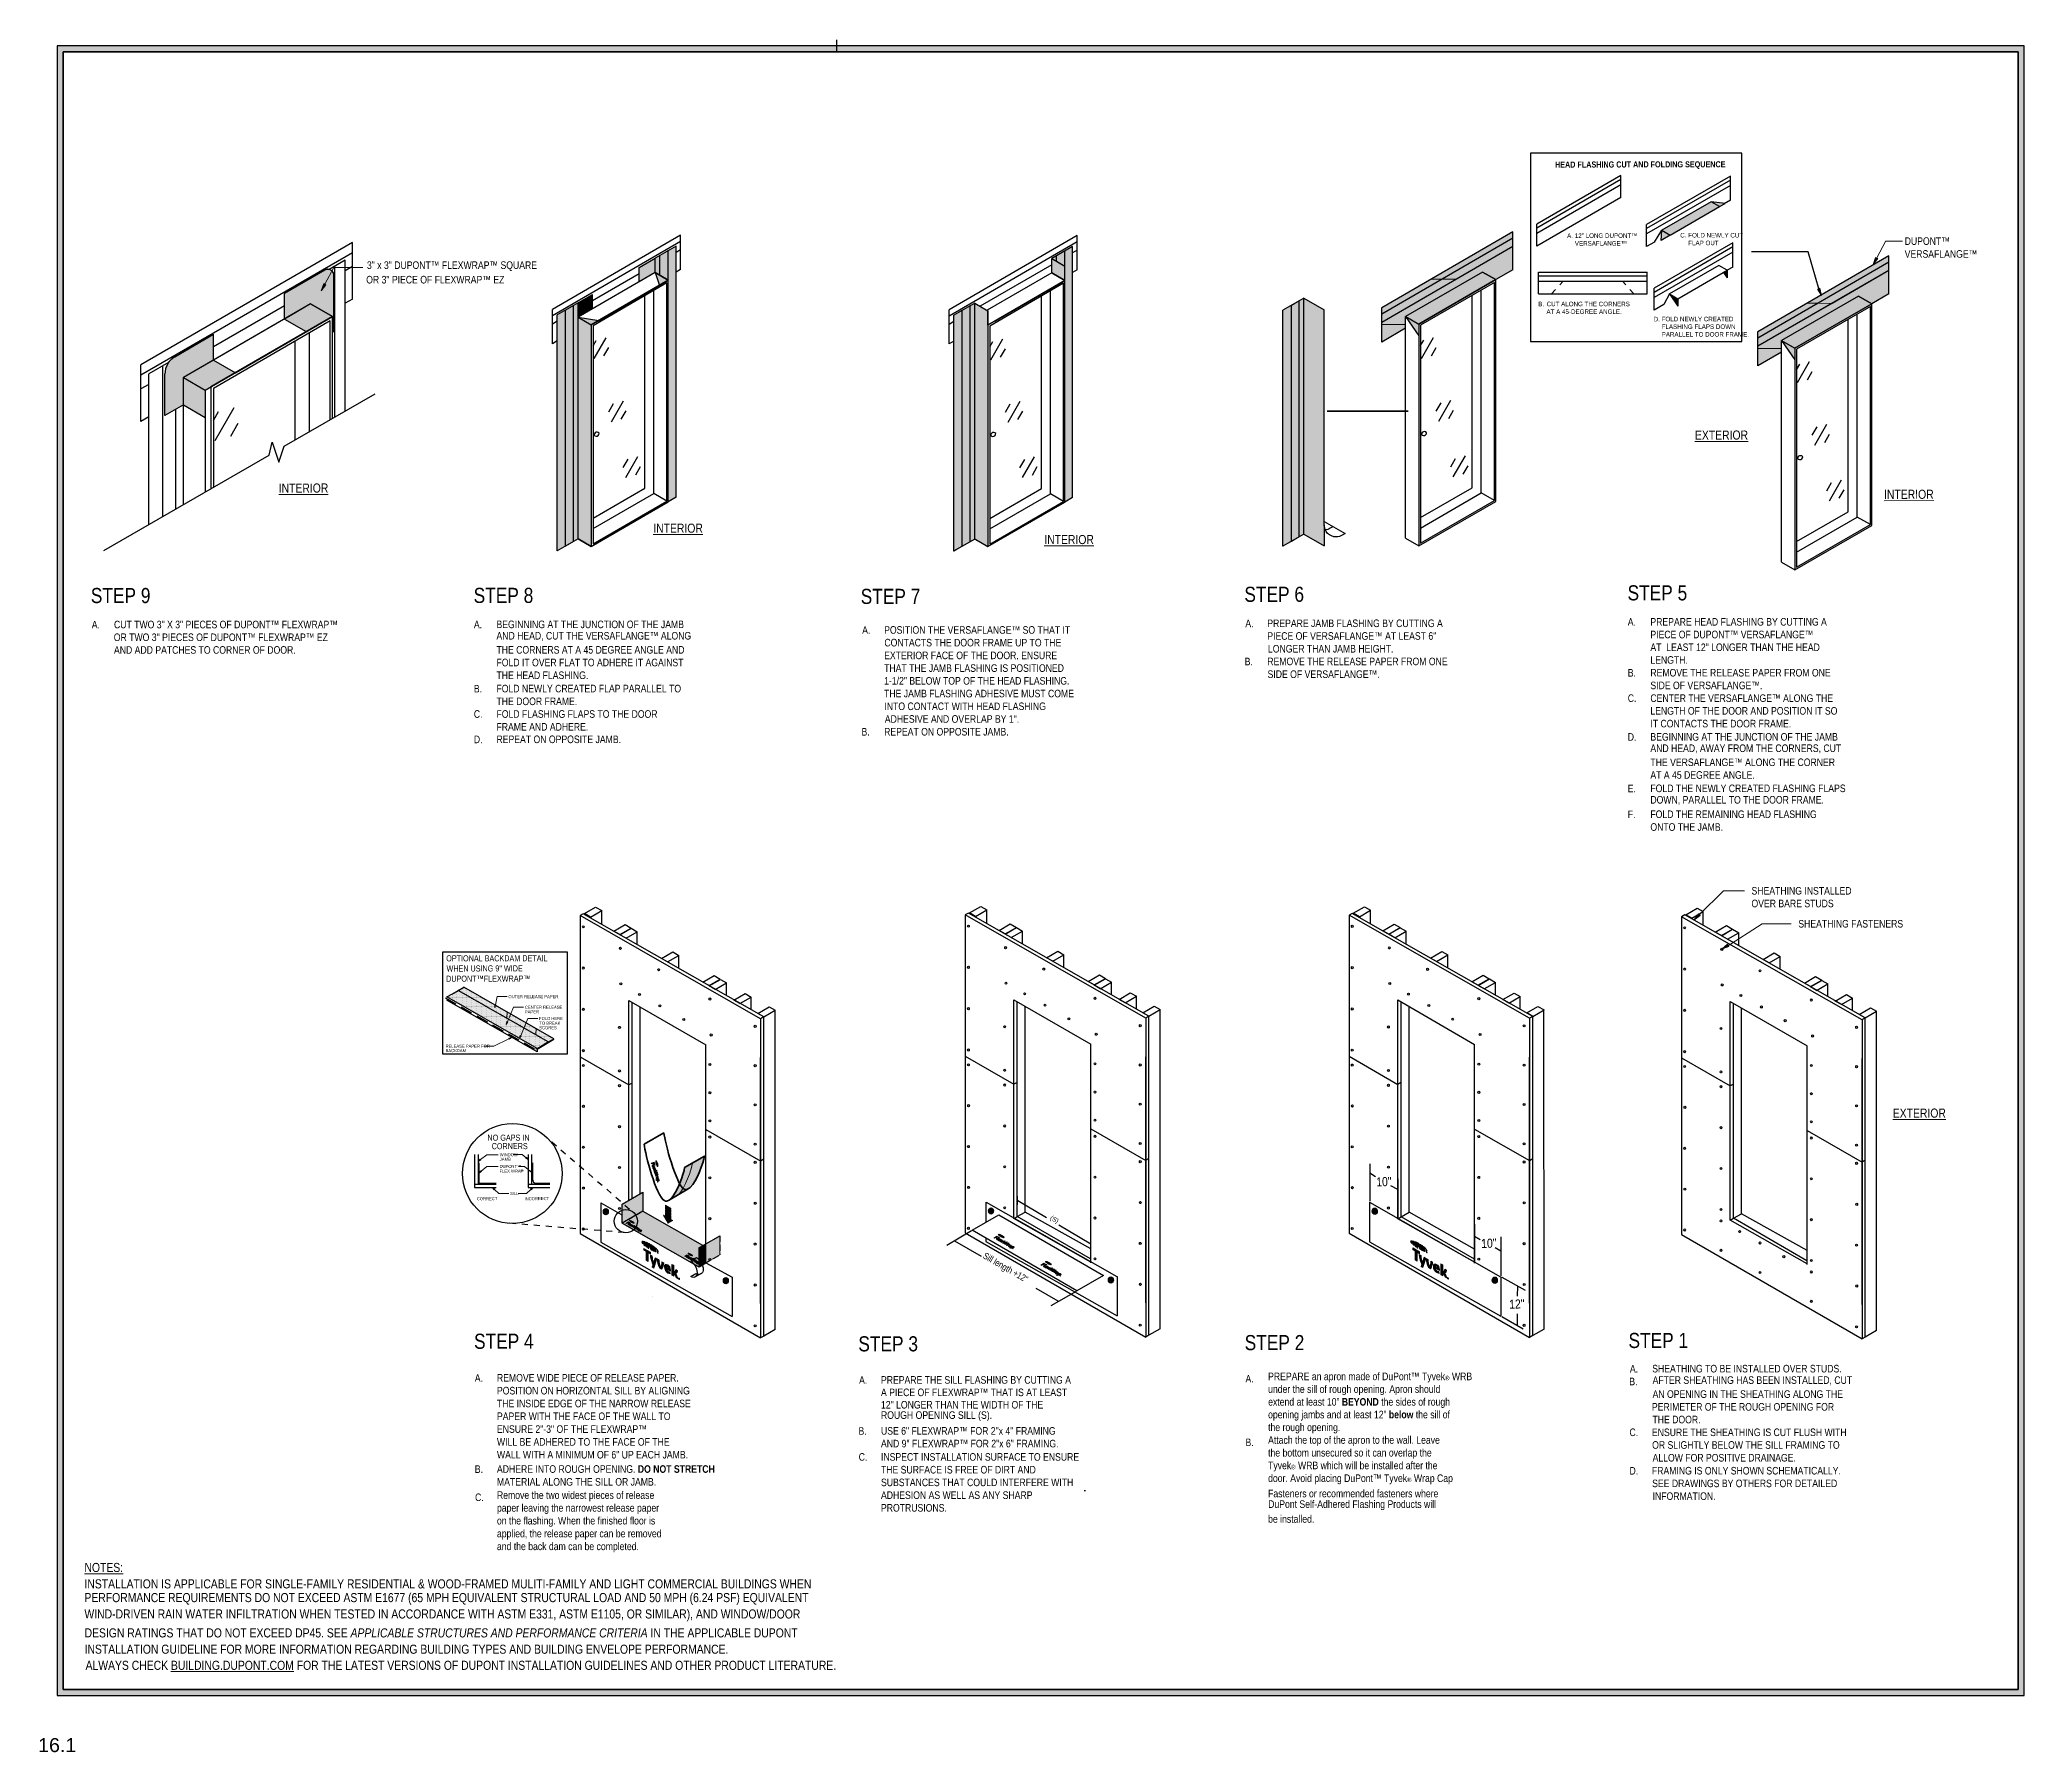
# Model space of a CAD drawing. Extents: x -1140 to 5605, y -816 to 1734.
# Drawn here: x -1140 to 1815, y -816 to 1734 of the extents above; entities that cross this region are included whole.
import ezdxf

# ---------------------------------------------------------------- set-up
doc = ezdxf.new("R2010")
doc.units = 0
doc.header["$MEASUREMENT"] = 0
for name, pattern in [('AI-Linetype-0', [18, 9, -9]), ('AI-Linetype-1', [18, 9, -9]), ('AI-Linetype-10', [27.008151, 18.005434, -9.002717]), ('AI-Linetype-4', [13.504076, 9.002717, -4.501359]), ('AI-Linetype-5', [13.504076, 9.002717, -4.501359]), ('AI-Linetype-6', [13.504076, 9.002717, -4.501359]), ('AI-Linetype-7', [18.005434, 9.002717, -9.002717]), ('AI-Linetype-8', [18.005434, 9.002717, -9.002717]), ('AI-Linetype-9', [27.008151, 18.005434, -9.002717])]:
    doc.linetypes.add(name, pattern=pattern)
doc.layers.get('0').update_dxf_attribs({"lineweight": 0})
for name, color, linetype, lineweight in [('.ATI-DETAIL', 7, 'Continuous', 0), ('.ATI-HATCH', 7, 'Continuous', 0), ('.ATI-TEXT', 7, 'Continuous', 0), ('0_0', 7, 'Continuous', 0), ('G-ANNO-TTLB', 7, 'Continuous', 0), ('LOGOS', 7, 'Continuous', 0), ('TYVEK', 7, 'Continuous', 0), ('X-REF - TRACED', 7, 'Continuous', 0)]:
    doc.layers.add(name, color=color, linetype=linetype, lineweight=lineweight)

# ---------------------------------------------------------------- blocks, each defined once
blk = doc.blocks.new('Block_1')
at = {"layer": '0_0', "color": 18, "lineweight": 25, "true_color": 0x000000}
blk.add_line((-227.4, -137.4), (-227.4, -137.4), dxfattribs=at)
blk.add_line((-227.4, -137.4), (-227.4, -137.4), dxfattribs=at)
blk.add_line((-227.4, -137.4), (-227.4, -137.4), dxfattribs=at)
blk.add_line((-227.4, -137.4), (-227.4, -137.4), dxfattribs=at)
blk = doc.blocks.new('Block_19')
at = {"layer": '.ATI-HATCH', "color": 250, "lineweight": 25, "true_color": 0x231f20}
for points, knots in [([(-162, -79.7), (-162, -79.7), (-163.8, -80.7), (-163.8, -80.7), (-163.8, -80.7), (-163.8, -80.7), (-163.9, -80.7), (-163.9, -80.7), (-170.6, -84.6), (-170.6, -84.6), (-165, -87.8), (-160.5, -95.6), (-160.5, -102), (-160.5, -104.7), (-161.3, -106.7), (-162.7, -107.9), (-162.7, -107.9), (-160.8, -106.8), (-160.8, -106.8), (-160.8, -106.8), (-160.8, -106.9), (-160.8, -106.9), (-160.8, -106.9), (-154.1, -103), (-154.1, -103), (-152.8, -101.8), (-152, -99.8), (-152, -97.1), (-152, -90.7), (-156.5, -82.9), (-162, -79.7)], [0, 0, 0, 0, 1, 1, 1, 2, 2, 2, 3, 3, 3, 4, 4, 4, 5, 5, 5, 6, 6, 6, 7, 7, 7, 8, 8, 8, 9, 9, 9, 10, 10, 10, 10]), ([(-170.6, -107.8), (-167.4, -109.6), (-164.5, -109.6), (-162.7, -107.9), (-162.7, -107.9), (-154.1, -103), (-154.1, -103), (-155.9, -104.6), (-159.8, -105.2), (-163, -103.4), (-163, -103.4), (-170.6, -107.8), (-170.6, -107.8)], [0, 0, 0, 0, 1, 1, 1, 2, 2, 2, 3, 3, 3, 4, 4, 4, 4])]:
    blk.add_open_spline(points, degree=3, knots=knots, dxfattribs=at)
blk = doc.blocks.new('Block_20')
at = {"layer": '.ATI-HATCH'}
for points, knots in [([(-517, 318.3), (-517, 318.3), (-525.4, 313.4), (-525.4, 313.4), (-525.4, 313.4), (-533.8, 308.6), (-533.8, 308.6), (-533.8, 308.6), (-399.4, 231.8), (-399.4, 231.8), (-399.4, 231.8), (-382.6, 241.5), (-382.6, 241.5), (-382.6, 241.5), (-517, 318.3), (-517, 318.3)], [0, 0, 0, 0, 1, 1, 1, 2, 2, 2, 3, 3, 3, 4, 4, 4, 5, 5, 5, 5]), ([(-508.6, 323.2), (-508.6, 323.2), (-517, 318.3), (-517, 318.3), (-517, 318.3), (-444.6, 276.9), (-444.6, 276.9), (-444.6, 276.9), (-443.9, 286.2), (-443.9, 286.2), (-443.9, 286.2), (-508.6, 323.2), (-508.6, 323.2)], [0, 0, 0, 0, 1, 1, 1, 2, 2, 2, 3, 3, 3, 4, 4, 4, 4]), ([(-443.9, 286.2), (-443.9, 286.2), (-444.6, 276.9), (-444.6, 276.9), (-444.6, 276.9), (-401.4, 252.3), (-401.4, 252.3), (-401.4, 252.3), (-400.7, 261.5), (-400.7, 261.5), (-400.7, 261.5), (-443.9, 286.2), (-443.9, 286.2)], [0, 0, 0, 0, 1, 1, 1, 2, 2, 2, 3, 3, 3, 4, 4, 4, 4]), ([(-400.7, 261.5), (-400.7, 261.5), (-401.4, 252.3), (-401.4, 252.3), (-401.4, 252.3), (-382.6, 241.5), (-382.6, 241.5), (-382.6, 241.5), (-374.2, 246.4), (-374.2, 246.4), (-374.2, 246.4), (-400.7, 261.5), (-400.7, 261.5)], [0, 0, 0, 0, 1, 1, 1, 2, 2, 2, 3, 3, 3, 4, 4, 4, 4])]:
    blk.add_open_spline(points, degree=3, knots=knots, dxfattribs=at)
at = {"layer": '.ATI-HATCH', "color": 8, "lineweight": 0, "true_color": 0x808080}
for points in [[(-532.7, 308.5), (-532.7, 308.5), (-532.7, 308.5), (-532.7, 308.5)], [(-531.4, 308.5), (-531.4, 308.5), (-531.4, 308.5), (-531.4, 308.5)], [(-530.7, 309.9), (-530.7, 309.9), (-530.7, 309.9), (-530.7, 309.9)], [(-530.7, 307.2), (-530.7, 307.2), (-530.7, 307.2), (-530.7, 307.2)], [(-530, 308.5), (-530, 308.5), (-530, 308.5), (-530, 308.5)], [(-529.4, 309.9), (-529.4, 309.9), (-529.4, 309.9), (-529.4, 309.9)], [(-529.4, 307.2), (-529.4, 307.2), (-529.4, 307.2), (-529.4, 307.2)], [(-528.7, 311.2), (-528.7, 311.2), (-528.7, 311.2), (-528.7, 311.2)], [(-528.7, 308.5), (-528.7, 308.5), (-528.7, 308.5), (-528.7, 308.5)], [(-528.7, 305.8), (-528.7, 305.8), (-528.7, 305.8), (-528.7, 305.8)], [(-528, 309.9), (-528, 309.9), (-528, 309.9), (-528, 309.9)], [(-528, 307.2), (-528, 307.2), (-528, 307.2), (-528, 307.2)], [(-527.3, 311.2), (-527.3, 311.2), (-527.3, 311.2), (-527.3, 311.2)], [(-527.3, 308.5), (-527.3, 308.5), (-527.3, 308.5), (-527.3, 308.5)], [(-527.3, 305.8), (-527.3, 305.8), (-527.3, 305.8), (-527.3, 305.8)], [(-526.7, 312.6), (-526.7, 312.6), (-526.7, 312.6), (-526.7, 312.6)], [(-526.7, 309.9), (-526.7, 309.9), (-526.7, 309.9), (-526.7, 309.9)], [(-526.7, 307.2), (-526.7, 307.2), (-526.7, 307.2), (-526.7, 307.2)], [(-526, 311.2), (-526, 311.2), (-526, 311.2), (-526, 311.2)], [(-526, 308.5), (-526, 308.5), (-526, 308.5), (-526, 308.5)], [(-526, 305.8), (-526, 305.8), (-526, 305.8), (-526, 305.8)], [(-525.3, 312.6), (-525.3, 312.6), (-525.3, 312.6), (-525.3, 312.6)], [(-525.3, 309.9), (-525.3, 309.9), (-525.3, 309.9), (-525.3, 309.9)], [(-525.3, 307.2), (-525.3, 307.2), (-525.3, 307.2), (-525.3, 307.2)], [(-525.3, 304.5), (-525.3, 304.5), (-525.3, 304.5), (-525.3, 304.5)], [(-524.6, 311.2), (-524.6, 311.2), (-524.6, 311.2), (-524.6, 311.2)], [(-524.6, 308.5), (-524.6, 308.5), (-524.6, 308.5), (-524.6, 308.5)], [(-524.6, 305.8), (-524.6, 305.8), (-524.6, 305.8), (-524.6, 305.8)], [(-524, 312.6), (-524, 312.6), (-524, 312.6), (-524, 312.6)], [(-524, 309.9), (-524, 309.9), (-524, 309.9), (-524, 309.9)], [(-524, 307.2), (-524, 307.2), (-524, 307.2), (-524, 307.2)], [(-524, 304.5), (-524, 304.5), (-524, 304.5), (-524, 304.5)], [(-523.3, 313.9), (-523.3, 313.9), (-523.3, 313.9), (-523.3, 313.9)], [(-523.3, 311.2), (-523.3, 311.2), (-523.3, 311.2), (-523.3, 311.2)], [(-523.3, 308.5), (-523.3, 308.5), (-523.3, 308.5), (-523.3, 308.5)], [(-523.3, 305.8), (-523.3, 305.8), (-523.3, 305.8), (-523.3, 305.8)], [(-523.3, 303.1), (-523.3, 303.1), (-523.3, 303.1), (-523.3, 303.1)], [(-522.6, 312.6), (-522.6, 312.6), (-522.6, 312.6), (-522.6, 312.6)], [(-522.6, 309.9), (-522.6, 309.9), (-522.6, 309.9), (-522.6, 309.9)], [(-522.6, 307.2), (-522.6, 307.2), (-522.6, 307.2), (-522.6, 307.2)], [(-522.6, 304.5), (-522.6, 304.5), (-522.6, 304.5), (-522.6, 304.5)], [(-521.9, 313.9), (-521.9, 313.9), (-521.9, 313.9), (-521.9, 313.9)], [(-521.9, 311.2), (-521.9, 311.2), (-521.9, 311.2), (-521.9, 311.2)], [(-521.9, 308.5), (-521.9, 308.5), (-521.9, 308.5), (-521.9, 308.5)], [(-521.9, 305.8), (-521.9, 305.8), (-521.9, 305.8), (-521.9, 305.8)], [(-521.9, 303.1), (-521.9, 303.1), (-521.9, 303.1), (-521.9, 303.1)], [(-521.3, 315.3), (-521.3, 315.3), (-521.3, 315.3), (-521.3, 315.3)], [(-521.3, 312.6), (-521.3, 312.6), (-521.3, 312.6), (-521.3, 312.6)], [(-521.3, 309.9), (-521.3, 309.9), (-521.3, 309.9), (-521.3, 309.9)], [(-521.3, 307.2), (-521.3, 307.2), (-521.3, 307.2), (-521.3, 307.2)], [(-521.3, 304.5), (-521.3, 304.5), (-521.3, 304.5), (-521.3, 304.5)], [(-521.3, 301.8), (-521.3, 301.8), (-521.3, 301.8), (-521.3, 301.8)], [(-520.6, 313.9), (-520.6, 313.9), (-520.6, 313.9), (-520.6, 313.9)], [(-520.6, 311.2), (-520.6, 311.2), (-520.6, 311.2), (-520.6, 311.2)], [(-520.6, 308.5), (-520.6, 308.5), (-520.6, 308.5), (-520.6, 308.5)], [(-520.6, 305.8), (-520.6, 305.8), (-520.6, 305.8), (-520.6, 305.8)], [(-520.6, 303.1), (-520.6, 303.1), (-520.6, 303.1), (-520.6, 303.1)], [(-519.9, 315.3), (-519.9, 315.3), (-519.9, 315.3), (-519.9, 315.3)], [(-519.9, 312.6), (-519.9, 312.6), (-519.9, 312.6), (-519.9, 312.6)], [(-519.9, 309.9), (-519.9, 309.9), (-519.9, 309.9), (-519.9, 309.9)], [(-519.9, 307.2), (-519.9, 307.2), (-519.9, 307.2), (-519.9, 307.2)], [(-519.9, 304.5), (-519.9, 304.5), (-519.9, 304.5), (-519.9, 304.5)], [(-519.9, 301.8), (-519.9, 301.8), (-519.9, 301.8), (-519.9, 301.8)], [(-519.2, 316.6), (-519.2, 316.6), (-519.2, 316.6), (-519.2, 316.6)], [(-519.2, 313.9), (-519.2, 313.9), (-519.2, 313.9), (-519.2, 313.9)], [(-519.2, 311.2), (-519.2, 311.2), (-519.2, 311.2), (-519.2, 311.2)], [(-519.2, 308.5), (-519.2, 308.5), (-519.2, 308.5), (-519.2, 308.5)], [(-519.2, 305.8), (-519.2, 305.8), (-519.2, 305.8), (-519.2, 305.8)], [(-519.2, 303.1), (-519.2, 303.1), (-519.2, 303.1), (-519.2, 303.1)], [(-519.2, 300.4), (-519.2, 300.4), (-519.2, 300.4), (-519.2, 300.4)], [(-518.6, 315.3), (-518.6, 315.3), (-518.6, 315.3), (-518.6, 315.3)], [(-518.6, 312.6), (-518.6, 312.6), (-518.6, 312.6), (-518.6, 312.6)], [(-518.6, 309.9), (-518.6, 309.9), (-518.6, 309.9), (-518.6, 309.9)], [(-518.6, 307.2), (-518.6, 307.2), (-518.6, 307.2), (-518.6, 307.2)], [(-518.6, 304.5), (-518.6, 304.5), (-518.6, 304.5), (-518.6, 304.5)], [(-518.6, 301.8), (-518.6, 301.8), (-518.6, 301.8), (-518.6, 301.8)], [(-517.9, 316.6), (-517.9, 316.6), (-517.9, 316.6), (-517.9, 316.6)], [(-517.9, 313.9), (-517.9, 313.9), (-517.9, 313.9), (-517.9, 313.9)], [(-517.9, 311.2), (-517.9, 311.2), (-517.9, 311.2), (-517.9, 311.2)], [(-517.9, 308.5), (-517.9, 308.5), (-517.9, 308.5), (-517.9, 308.5)], [(-517.9, 305.8), (-517.9, 305.8), (-517.9, 305.8), (-517.9, 305.8)], [(-517.9, 303.1), (-517.9, 303.1), (-517.9, 303.1), (-517.9, 303.1)], [(-517.9, 300.4), (-517.9, 300.4), (-517.9, 300.4), (-517.9, 300.4)], [(-517.2, 318), (-517.2, 318), (-517.2, 318), (-517.2, 318)], [(-517.2, 315.3), (-517.2, 315.3), (-517.2, 315.3), (-517.2, 315.3)], [(-517.2, 312.6), (-517.2, 312.6), (-517.2, 312.6), (-517.2, 312.6)], [(-517.2, 309.9), (-517.2, 309.9), (-517.2, 309.9), (-517.2, 309.9)], [(-517.2, 307.2), (-517.2, 307.2), (-517.2, 307.2), (-517.2, 307.2)], [(-517.2, 304.5), (-517.2, 304.5), (-517.2, 304.5), (-517.2, 304.5)], [(-517.2, 301.8), (-517.2, 301.8), (-517.2, 301.8), (-517.2, 301.8)], [(-516.5, 316.6), (-516.5, 316.6), (-516.5, 316.6), (-516.5, 316.6)], [(-516.5, 313.9), (-516.5, 313.9), (-516.5, 313.9), (-516.5, 313.9)], [(-516.5, 311.2), (-516.5, 311.2), (-516.5, 311.2), (-516.5, 311.2)], [(-516.5, 308.5), (-516.5, 308.5), (-516.5, 308.5), (-516.5, 308.5)], [(-516.5, 305.8), (-516.5, 305.8), (-516.5, 305.8), (-516.5, 305.8)], [(-516.5, 303.1), (-516.5, 303.1), (-516.5, 303.1), (-516.5, 303.1)], [(-516.5, 300.4), (-516.5, 300.4), (-516.5, 300.4), (-516.5, 300.4)], [(-515.9, 318), (-515.9, 318), (-515.9, 318), (-515.9, 318)], [(-515.9, 315.3), (-515.9, 315.3), (-515.9, 315.3), (-515.9, 315.3)], [(-515.9, 312.6), (-515.9, 312.6), (-515.9, 312.6), (-515.9, 312.6)], [(-515.9, 309.9), (-515.9, 309.9), (-515.9, 309.9), (-515.9, 309.9)], [(-515.9, 307.2), (-515.9, 307.2), (-515.9, 307.2), (-515.9, 307.2)], [(-515.9, 304.5), (-515.9, 304.5), (-515.9, 304.5), (-515.9, 304.5)], [(-515.9, 301.8), (-515.9, 301.8), (-515.9, 301.8), (-515.9, 301.8)], [(-515.9, 299.1), (-515.9, 299.1), (-515.9, 299.1), (-515.9, 299.1)], [(-515.2, 319.3), (-515.2, 319.3), (-515.2, 319.3), (-515.2, 319.3)], [(-515.2, 316.6), (-515.2, 316.6), (-515.2, 316.6), (-515.2, 316.6)], [(-515.2, 313.9), (-515.2, 313.9), (-515.2, 313.9), (-515.2, 313.9)], [(-515.2, 311.2), (-515.2, 311.2), (-515.2, 311.2), (-515.2, 311.2)], [(-515.2, 308.5), (-515.2, 308.5), (-515.2, 308.5), (-515.2, 308.5)], [(-515.2, 305.8), (-515.2, 305.8), (-515.2, 305.8), (-515.2, 305.8)], [(-515.2, 303.1), (-515.2, 303.1), (-515.2, 303.1), (-515.2, 303.1)], [(-515.2, 300.4), (-515.2, 300.4), (-515.2, 300.4), (-515.2, 300.4)], [(-514.5, 318), (-514.5, 318), (-514.5, 318), (-514.5, 318)], [(-514.5, 315.3), (-514.5, 315.3), (-514.5, 315.3), (-514.5, 315.3)], [(-514.5, 312.6), (-514.5, 312.6), (-514.5, 312.6), (-514.5, 312.6)], [(-514.5, 309.9), (-514.5, 309.9), (-514.5, 309.9), (-514.5, 309.9)], [(-514.5, 307.2), (-514.5, 307.2), (-514.5, 307.2), (-514.5, 307.2)], [(-514.5, 304.5), (-514.5, 304.5), (-514.5, 304.5), (-514.5, 304.5)], [(-514.5, 301.8), (-514.5, 301.8), (-514.5, 301.8), (-514.5, 301.8)], [(-514.5, 299.1), (-514.5, 299.1), (-514.5, 299.1), (-514.5, 299.1)], [(-513.8, 319.3), (-513.8, 319.3), (-513.8, 319.3), (-513.8, 319.3)], [(-513.8, 316.6), (-513.8, 316.6), (-513.8, 316.6), (-513.8, 316.6)], [(-513.8, 313.9), (-513.8, 313.9), (-513.8, 313.9), (-513.8, 313.9)], [(-513.8, 311.2), (-513.8, 311.2), (-513.8, 311.2), (-513.8, 311.2)], [(-513.8, 308.5), (-513.8, 308.5), (-513.8, 308.5), (-513.8, 308.5)], [(-513.8, 305.8), (-513.8, 305.8), (-513.8, 305.8), (-513.8, 305.8)], [(-513.8, 303.1), (-513.8, 303.1), (-513.8, 303.1), (-513.8, 303.1)], [(-513.8, 300.4), (-513.8, 300.4), (-513.8, 300.4), (-513.8, 300.4)], [(-513.8, 297.7), (-513.8, 297.7), (-513.8, 297.7), (-513.8, 297.7)], [(-513.2, 318), (-513.2, 318), (-513.2, 318), (-513.2, 318)], [(-513.2, 315.3), (-513.2, 315.3), (-513.2, 315.3), (-513.2, 315.3)], [(-513.2, 312.6), (-513.2, 312.6), (-513.2, 312.6), (-513.2, 312.6)], [(-513.2, 309.9), (-513.2, 309.9), (-513.2, 309.9), (-513.2, 309.9)], [(-513.2, 307.2), (-513.2, 307.2), (-513.2, 307.2), (-513.2, 307.2)], [(-513.2, 304.5), (-513.2, 304.5), (-513.2, 304.5), (-513.2, 304.5)], [(-513.2, 301.8), (-513.2, 301.8), (-513.2, 301.8), (-513.2, 301.8)], [(-513.2, 299.1), (-513.2, 299.1), (-513.2, 299.1), (-513.2, 299.1)], [(-512.5, 319.3), (-512.5, 319.3), (-512.5, 319.3), (-512.5, 319.3)], [(-512.5, 316.6), (-512.5, 316.6), (-512.5, 316.6), (-512.5, 316.6)], [(-512.5, 313.9), (-512.5, 313.9), (-512.5, 313.9), (-512.5, 313.9)], [(-512.5, 311.2), (-512.5, 311.2), (-512.5, 311.2), (-512.5, 311.2)], [(-512.5, 308.5), (-512.5, 308.5), (-512.5, 308.5), (-512.5, 308.5)], [(-512.5, 305.8), (-512.5, 305.8), (-512.5, 305.8), (-512.5, 305.8)], [(-512.5, 303.1), (-512.5, 303.1), (-512.5, 303.1), (-512.5, 303.1)], [(-512.5, 300.4), (-512.5, 300.4), (-512.5, 300.4), (-512.5, 300.4)], [(-512.5, 297.7), (-512.5, 297.7), (-512.5, 297.7), (-512.5, 297.7)], [(-511.8, 320.7), (-511.8, 320.7), (-511.8, 320.7), (-511.8, 320.7)], [(-511.8, 318), (-511.8, 318), (-511.8, 318), (-511.8, 318)], [(-511.8, 315.3), (-511.8, 315.3), (-511.8, 315.3), (-511.8, 315.3)], [(-511.8, 312.6), (-511.8, 312.6), (-511.8, 312.6), (-511.8, 312.6)], [(-511.8, 309.9), (-511.8, 309.9), (-511.8, 309.9), (-511.8, 309.9)], [(-511.8, 307.2), (-511.8, 307.2), (-511.8, 307.2), (-511.8, 307.2)], [(-511.8, 304.5), (-511.8, 304.5), (-511.8, 304.5), (-511.8, 304.5)], [(-511.8, 301.8), (-511.8, 301.8), (-511.8, 301.8), (-511.8, 301.8)], [(-511.8, 299.1), (-511.8, 299.1), (-511.8, 299.1), (-511.8, 299.1)], [(-511.8, 296.4), (-511.8, 296.4), (-511.8, 296.4), (-511.8, 296.4)], [(-511.1, 319.3), (-511.1, 319.3), (-511.1, 319.3), (-511.1, 319.3)], [(-511.1, 316.6), (-511.1, 316.6), (-511.1, 316.6), (-511.1, 316.6)], [(-511.1, 313.9), (-511.1, 313.9), (-511.1, 313.9), (-511.1, 313.9)], [(-511.1, 311.2), (-511.1, 311.2), (-511.1, 311.2), (-511.1, 311.2)], [(-511.1, 308.5), (-511.1, 308.5), (-511.1, 308.5), (-511.1, 308.5)], [(-511.1, 305.8), (-511.1, 305.8), (-511.1, 305.8), (-511.1, 305.8)], [(-511.1, 303.1), (-511.1, 303.1), (-511.1, 303.1), (-511.1, 303.1)], [(-511.1, 300.4), (-511.1, 300.4), (-511.1, 300.4), (-511.1, 300.4)], [(-511.1, 297.7), (-511.1, 297.7), (-511.1, 297.7), (-511.1, 297.7)], [(-510.5, 320.7), (-510.5, 320.7), (-510.5, 320.7), (-510.5, 320.7)], [(-510.5, 318), (-510.5, 318), (-510.5, 318), (-510.5, 318)], [(-510.5, 315.3), (-510.5, 315.3), (-510.5, 315.3), (-510.5, 315.3)], [(-510.5, 312.6), (-510.5, 312.6), (-510.5, 312.6), (-510.5, 312.6)], [(-510.5, 309.9), (-510.5, 309.9), (-510.5, 309.9), (-510.5, 309.9)], [(-510.5, 307.2), (-510.5, 307.2), (-510.5, 307.2), (-510.5, 307.2)], [(-510.5, 304.5), (-510.5, 304.5), (-510.5, 304.5), (-510.5, 304.5)], [(-510.5, 301.8), (-510.5, 301.8), (-510.5, 301.8), (-510.5, 301.8)], [(-510.5, 299.1), (-510.5, 299.1), (-510.5, 299.1), (-510.5, 299.1)], [(-510.5, 296.4), (-510.5, 296.4), (-510.5, 296.4), (-510.5, 296.4)], [(-509.8, 322), (-509.8, 322), (-509.8, 322), (-509.8, 322)], [(-509.8, 319.3), (-509.8, 319.3), (-509.8, 319.3), (-509.8, 319.3)], [(-509.8, 316.6), (-509.8, 316.6), (-509.8, 316.6), (-509.8, 316.6)], [(-509.8, 313.9), (-509.8, 313.9), (-509.8, 313.9), (-509.8, 313.9)], [(-509.8, 311.2), (-509.8, 311.2), (-509.8, 311.2), (-509.8, 311.2)], [(-509.8, 308.5), (-509.8, 308.5), (-509.8, 308.5), (-509.8, 308.5)], [(-509.8, 305.8), (-509.8, 305.8), (-509.8, 305.8), (-509.8, 305.8)], [(-509.8, 303.1), (-509.8, 303.1), (-509.8, 303.1), (-509.8, 303.1)], [(-509.8, 300.4), (-509.8, 300.4), (-509.8, 300.4), (-509.8, 300.4)], [(-509.8, 297.7), (-509.8, 297.7), (-509.8, 297.7), (-509.8, 297.7)], [(-509.1, 320.7), (-509.1, 320.7), (-509.1, 320.7), (-509.1, 320.7)], [(-509.1, 318), (-509.1, 318), (-509.1, 318), (-509.1, 318)], [(-509.1, 315.3), (-509.1, 315.3), (-509.1, 315.3), (-509.1, 315.3)], [(-509.1, 312.6), (-509.1, 312.6), (-509.1, 312.6), (-509.1, 312.6)], [(-509.1, 309.9), (-509.1, 309.9), (-509.1, 309.9), (-509.1, 309.9)], [(-509.1, 307.2), (-509.1, 307.2), (-509.1, 307.2), (-509.1, 307.2)], [(-509.1, 304.5), (-509.1, 304.5), (-509.1, 304.5), (-509.1, 304.5)], [(-509.1, 301.8), (-509.1, 301.8), (-509.1, 301.8), (-509.1, 301.8)], [(-509.1, 299.1), (-509.1, 299.1), (-509.1, 299.1), (-509.1, 299.1)], [(-509.1, 296.4), (-509.1, 296.4), (-509.1, 296.4), (-509.1, 296.4)], [(-508.4, 322), (-508.4, 322), (-508.4, 322), (-508.4, 322)], [(-508.4, 319.3), (-508.4, 319.3), (-508.4, 319.3), (-508.4, 319.3)], [(-508.4, 316.6), (-508.4, 316.6), (-508.4, 316.6), (-508.4, 316.6)], [(-508.4, 313.9), (-508.4, 313.9), (-508.4, 313.9), (-508.4, 313.9)], [(-508.4, 311.2), (-508.4, 311.2), (-508.4, 311.2), (-508.4, 311.2)], [(-508.4, 308.5), (-508.4, 308.5), (-508.4, 308.5), (-508.4, 308.5)], [(-508.4, 305.8), (-508.4, 305.8), (-508.4, 305.8), (-508.4, 305.8)], [(-508.4, 303.1), (-508.4, 303.1), (-508.4, 303.1), (-508.4, 303.1)], [(-508.4, 300.4), (-508.4, 300.4), (-508.4, 300.4), (-508.4, 300.4)], [(-508.4, 297.7), (-508.4, 297.7), (-508.4, 297.7), (-508.4, 297.7)], [(-507.8, 320.7), (-507.8, 320.7), (-507.8, 320.7), (-507.8, 320.7)], [(-507.8, 318), (-507.8, 318), (-507.8, 318), (-507.8, 318)], [(-507.8, 315.3), (-507.8, 315.3), (-507.8, 315.3), (-507.8, 315.3)], [(-507.8, 312.6), (-507.8, 312.6), (-507.8, 312.6), (-507.8, 312.6)], [(-507.8, 309.9), (-507.8, 309.9), (-507.8, 309.9), (-507.8, 309.9)], [(-507.8, 307.2), (-507.8, 307.2), (-507.8, 307.2), (-507.8, 307.2)], [(-507.8, 304.5), (-507.8, 304.5), (-507.8, 304.5), (-507.8, 304.5)], [(-507.8, 301.8), (-507.8, 301.8), (-507.8, 301.8), (-507.8, 301.8)], [(-507.8, 299.1), (-507.8, 299.1), (-507.8, 299.1), (-507.8, 299.1)], [(-507.8, 296.4), (-507.8, 296.4), (-507.8, 296.4), (-507.8, 296.4)], [(-507.1, 322), (-507.1, 322), (-507.1, 322), (-507.1, 322)], [(-507.1, 319.3), (-507.1, 319.3), (-507.1, 319.3), (-507.1, 319.3)], [(-507.1, 316.6), (-507.1, 316.6), (-507.1, 316.6), (-507.1, 316.6)], [(-507.1, 313.9), (-507.1, 313.9), (-507.1, 313.9), (-507.1, 313.9)], [(-507.1, 311.2), (-507.1, 311.2), (-507.1, 311.2), (-507.1, 311.2)], [(-507.1, 308.5), (-507.1, 308.5), (-507.1, 308.5), (-507.1, 308.5)], [(-507.1, 305.8), (-507.1, 305.8), (-507.1, 305.8), (-507.1, 305.8)], [(-507.1, 303.1), (-507.1, 303.1), (-507.1, 303.1), (-507.1, 303.1)], [(-507.1, 300.4), (-507.1, 300.4), (-507.1, 300.4), (-507.1, 300.4)], [(-507.1, 297.7), (-507.1, 297.7), (-507.1, 297.7), (-507.1, 297.7)], [(-506.4, 320.7), (-506.4, 320.7), (-506.4, 320.7), (-506.4, 320.7)], [(-506.4, 318), (-506.4, 318), (-506.4, 318), (-506.4, 318)], [(-506.4, 315.3), (-506.4, 315.3), (-506.4, 315.3), (-506.4, 315.3)], [(-506.4, 312.6), (-506.4, 312.6), (-506.4, 312.6), (-506.4, 312.6)], [(-506.4, 309.9), (-506.4, 309.9), (-506.4, 309.9), (-506.4, 309.9)], [(-506.4, 307.2), (-506.4, 307.2), (-506.4, 307.2), (-506.4, 307.2)], [(-506.4, 304.5), (-506.4, 304.5), (-506.4, 304.5), (-506.4, 304.5)], [(-506.4, 301.8), (-506.4, 301.8), (-506.4, 301.8), (-506.4, 301.8)], [(-506.4, 299.1), (-506.4, 299.1), (-506.4, 299.1), (-506.4, 299.1)], [(-506.4, 296.4), (-506.4, 296.4), (-506.4, 296.4), (-506.4, 296.4)], [(-505.7, 319.3), (-505.7, 319.3), (-505.7, 319.3), (-505.7, 319.3)], [(-505.7, 316.6), (-505.7, 316.6), (-505.7, 316.6), (-505.7, 316.6)], [(-505.7, 313.9), (-505.7, 313.9), (-505.7, 313.9), (-505.7, 313.9)], [(-505.7, 311.2), (-505.7, 311.2), (-505.7, 311.2), (-505.7, 311.2)], [(-505.7, 308.5), (-505.7, 308.5), (-505.7, 308.5), (-505.7, 308.5)], [(-505.7, 305.8), (-505.7, 305.8), (-505.7, 305.8), (-505.7, 305.8)], [(-505.7, 303.1), (-505.7, 303.1), (-505.7, 303.1), (-505.7, 303.1)], [(-505.7, 300.4), (-505.7, 300.4), (-505.7, 300.4), (-505.7, 300.4)], [(-505.7, 297.7), (-505.7, 297.7), (-505.7, 297.7), (-505.7, 297.7)], [(-505.1, 320.7), (-505.1, 320.7), (-505.1, 320.7), (-505.1, 320.7)], [(-505.1, 318), (-505.1, 318), (-505.1, 318), (-505.1, 318)], [(-505.1, 315.3), (-505.1, 315.3), (-505.1, 315.3), (-505.1, 315.3)], [(-505.1, 312.6), (-505.1, 312.6), (-505.1, 312.6), (-505.1, 312.6)], [(-505.1, 309.9), (-505.1, 309.9), (-505.1, 309.9), (-505.1, 309.9)], [(-505.1, 307.2), (-505.1, 307.2), (-505.1, 307.2), (-505.1, 307.2)], [(-505.1, 304.5), (-505.1, 304.5), (-505.1, 304.5), (-505.1, 304.5)], [(-505.1, 301.8), (-505.1, 301.8), (-505.1, 301.8), (-505.1, 301.8)], [(-505.1, 299.1), (-505.1, 299.1), (-505.1, 299.1), (-505.1, 299.1)], [(-505.1, 296.4), (-505.1, 296.4), (-505.1, 296.4), (-505.1, 296.4)], [(-504.4, 319.3), (-504.4, 319.3), (-504.4, 319.3), (-504.4, 319.3)], [(-504.4, 316.6), (-504.4, 316.6), (-504.4, 316.6), (-504.4, 316.6)], [(-504.4, 313.9), (-504.4, 313.9), (-504.4, 313.9), (-504.4, 313.9)], [(-504.4, 311.2), (-504.4, 311.2), (-504.4, 311.2), (-504.4, 311.2)], [(-504.4, 308.5), (-504.4, 308.5), (-504.4, 308.5), (-504.4, 308.5)], [(-504.4, 305.8), (-504.4, 305.8), (-504.4, 305.8), (-504.4, 305.8)], [(-504.4, 303.1), (-504.4, 303.1), (-504.4, 303.1), (-504.4, 303.1)], [(-504.4, 300.4), (-504.4, 300.4), (-504.4, 300.4), (-504.4, 300.4)], [(-504.4, 297.7), (-504.4, 297.7), (-504.4, 297.7), (-504.4, 297.7)], [(-503.7, 318), (-503.7, 318), (-503.7, 318), (-503.7, 318)], [(-503.7, 315.3), (-503.7, 315.3), (-503.7, 315.3), (-503.7, 315.3)], [(-503.7, 312.6), (-503.7, 312.6), (-503.7, 312.6), (-503.7, 312.6)], [(-503.7, 309.9), (-503.7, 309.9), (-503.7, 309.9), (-503.7, 309.9)], [(-503.7, 307.2), (-503.7, 307.2), (-503.7, 307.2), (-503.7, 307.2)], [(-503.7, 304.5), (-503.7, 304.5), (-503.7, 304.5), (-503.7, 304.5)], [(-503.7, 301.8), (-503.7, 301.8), (-503.7, 301.8), (-503.7, 301.8)], [(-503.7, 299.1), (-503.7, 299.1), (-503.7, 299.1), (-503.7, 299.1)], [(-503.7, 296.4), (-503.7, 296.4), (-503.7, 296.4), (-503.7, 296.4)], [(-503, 319.3), (-503, 319.3), (-503, 319.3), (-503, 319.3)], [(-503, 316.6), (-503, 316.6), (-503, 316.6), (-503, 316.6)], [(-503, 313.9), (-503, 313.9), (-503, 313.9), (-503, 313.9)], [(-503, 311.2), (-503, 311.2), (-503, 311.2), (-503, 311.2)], [(-503, 308.5), (-503, 308.5), (-503, 308.5), (-503, 308.5)], [(-503, 305.8), (-503, 305.8), (-503, 305.8), (-503, 305.8)], [(-503, 303.1), (-503, 303.1), (-503, 303.1), (-503, 303.1)], [(-503, 300.4), (-503, 300.4), (-503, 300.4), (-503, 300.4)], [(-503, 297.7), (-503, 297.7), (-503, 297.7), (-503, 297.7)], [(-502.4, 318), (-502.4, 318), (-502.4, 318), (-502.4, 318)], [(-502.4, 315.3), (-502.4, 315.3), (-502.4, 315.3), (-502.4, 315.3)], [(-502.4, 312.6), (-502.4, 312.6), (-502.4, 312.6), (-502.4, 312.6)], [(-502.4, 309.9), (-502.4, 309.9), (-502.4, 309.9), (-502.4, 309.9)], [(-502.4, 307.2), (-502.4, 307.2), (-502.4, 307.2), (-502.4, 307.2)], [(-502.4, 304.5), (-502.4, 304.5), (-502.4, 304.5), (-502.4, 304.5)], [(-502.4, 301.8), (-502.4, 301.8), (-502.4, 301.8), (-502.4, 301.8)], [(-502.4, 299.1), (-502.4, 299.1), (-502.4, 299.1), (-502.4, 299.1)], [(-502.4, 296.4), (-502.4, 296.4), (-502.4, 296.4), (-502.4, 296.4)], [(-501.7, 316.6), (-501.7, 316.6), (-501.7, 316.6), (-501.7, 316.6)], [(-501.7, 313.9), (-501.7, 313.9), (-501.7, 313.9), (-501.7, 313.9)], [(-501.7, 311.2), (-501.7, 311.2), (-501.7, 311.2), (-501.7, 311.2)], [(-501.7, 308.5), (-501.7, 308.5), (-501.7, 308.5), (-501.7, 308.5)], [(-501.7, 305.8), (-501.7, 305.8), (-501.7, 305.8), (-501.7, 305.8)], [(-501.7, 303.1), (-501.7, 303.1), (-501.7, 303.1), (-501.7, 303.1)], [(-501.7, 300.4), (-501.7, 300.4), (-501.7, 300.4), (-501.7, 300.4)], [(-501.7, 297.7), (-501.7, 297.7), (-501.7, 297.7), (-501.7, 297.7)], [(-501, 318), (-501, 318), (-501, 318), (-501, 318)], [(-501, 315.3), (-501, 315.3), (-501, 315.3), (-501, 315.3)], [(-501, 312.6), (-501, 312.6), (-501, 312.6), (-501, 312.6)], [(-501, 309.9), (-501, 309.9), (-501, 309.9), (-501, 309.9)], [(-501, 307.2), (-501, 307.2), (-501, 307.2), (-501, 307.2)], [(-501, 304.5), (-501, 304.5), (-501, 304.5), (-501, 304.5)], [(-501, 301.8), (-501, 301.8), (-501, 301.8), (-501, 301.8)], [(-501, 299.1), (-501, 299.1), (-501, 299.1), (-501, 299.1)], [(-501, 296.4), (-501, 296.4), (-501, 296.4), (-501, 296.4)], [(-500.3, 316.6), (-500.3, 316.6), (-500.3, 316.6), (-500.3, 316.6)], [(-500.3, 313.9), (-500.3, 313.9), (-500.3, 313.9), (-500.3, 313.9)], [(-500.3, 311.2), (-500.3, 311.2), (-500.3, 311.2), (-500.3, 311.2)], [(-500.3, 308.5), (-500.3, 308.5), (-500.3, 308.5), (-500.3, 308.5)], [(-500.3, 305.8), (-500.3, 305.8), (-500.3, 305.8), (-500.3, 305.8)], [(-500.3, 303.1), (-500.3, 303.1), (-500.3, 303.1), (-500.3, 303.1)], [(-500.3, 300.4), (-500.3, 300.4), (-500.3, 300.4), (-500.3, 300.4)], [(-500.3, 297.7), (-500.3, 297.7), (-500.3, 297.7), (-500.3, 297.7)], [(-499.7, 318), (-499.7, 318), (-499.7, 318), (-499.7, 318)], [(-499.7, 315.3), (-499.7, 315.3), (-499.7, 315.3), (-499.7, 315.3)], [(-499.7, 312.6), (-499.7, 312.6), (-499.7, 312.6), (-499.7, 312.6)], [(-499.7, 309.9), (-499.7, 309.9), (-499.7, 309.9), (-499.7, 309.9)], [(-499.7, 307.2), (-499.7, 307.2), (-499.7, 307.2), (-499.7, 307.2)], [(-499.7, 304.5), (-499.7, 304.5), (-499.7, 304.5), (-499.7, 304.5)], [(-499.7, 301.8), (-499.7, 301.8), (-499.7, 301.8), (-499.7, 301.8)], [(-499.7, 299.1), (-499.7, 299.1), (-499.7, 299.1), (-499.7, 299.1)], [(-499.7, 296.4), (-499.7, 296.4), (-499.7, 296.4), (-499.7, 296.4)], [(-499, 316.6), (-499, 316.6), (-499, 316.6), (-499, 316.6)], [(-499, 313.9), (-499, 313.9), (-499, 313.9), (-499, 313.9)], [(-499, 311.2), (-499, 311.2), (-499, 311.2), (-499, 311.2)], [(-499, 308.5), (-499, 308.5), (-499, 308.5), (-499, 308.5)], [(-499, 305.8), (-499, 305.8), (-499, 305.8), (-499, 305.8)], [(-499, 303.1), (-499, 303.1), (-499, 303.1), (-499, 303.1)], [(-499, 300.4), (-499, 300.4), (-499, 300.4), (-499, 300.4)], [(-499, 297.7), (-499, 297.7), (-499, 297.7), (-499, 297.7)], [(-498.3, 315.3), (-498.3, 315.3), (-498.3, 315.3), (-498.3, 315.3)], [(-498.3, 312.6), (-498.3, 312.6), (-498.3, 312.6), (-498.3, 312.6)], [(-498.3, 309.9), (-498.3, 309.9), (-498.3, 309.9), (-498.3, 309.9)], [(-498.3, 307.2), (-498.3, 307.2), (-498.3, 307.2), (-498.3, 307.2)], [(-498.3, 304.5), (-498.3, 304.5), (-498.3, 304.5), (-498.3, 304.5)], [(-498.3, 301.8), (-498.3, 301.8), (-498.3, 301.8), (-498.3, 301.8)], [(-498.3, 299.1), (-498.3, 299.1), (-498.3, 299.1), (-498.3, 299.1)], [(-498.3, 296.4), (-498.3, 296.4), (-498.3, 296.4), (-498.3, 296.4)], [(-497.6, 316.6), (-497.6, 316.6), (-497.6, 316.6), (-497.6, 316.6)], [(-497.6, 313.9), (-497.6, 313.9), (-497.6, 313.9), (-497.6, 313.9)], [(-497.6, 311.2), (-497.6, 311.2), (-497.6, 311.2), (-497.6, 311.2)], [(-497.6, 308.5), (-497.6, 308.5), (-497.6, 308.5), (-497.6, 308.5)], [(-497.6, 305.8), (-497.6, 305.8), (-497.6, 305.8), (-497.6, 305.8)], [(-497.6, 303.1), (-497.6, 303.1), (-497.6, 303.1), (-497.6, 303.1)], [(-497.6, 300.4), (-497.6, 300.4), (-497.6, 300.4), (-497.6, 300.4)], [(-497.6, 297.7), (-497.6, 297.7), (-497.6, 297.7), (-497.6, 297.7)], [(-497, 315.3), (-497, 315.3), (-497, 315.3), (-497, 315.3)], [(-497, 312.6), (-497, 312.6), (-497, 312.6), (-497, 312.6)], [(-497, 309.9), (-497, 309.9), (-497, 309.9), (-497, 309.9)], [(-497, 307.2), (-497, 307.2), (-497, 307.2), (-497, 307.2)], [(-497, 304.5), (-497, 304.5), (-497, 304.5), (-497, 304.5)], [(-497, 301.8), (-497, 301.8), (-497, 301.8), (-497, 301.8)], [(-497, 299.1), (-497, 299.1), (-497, 299.1), (-497, 299.1)], [(-497, 296.4), (-497, 296.4), (-497, 296.4), (-497, 296.4)], [(-496.3, 313.9), (-496.3, 313.9), (-496.3, 313.9), (-496.3, 313.9)], [(-496.3, 311.2), (-496.3, 311.2), (-496.3, 311.2), (-496.3, 311.2)], [(-496.3, 308.5), (-496.3, 308.5), (-496.3, 308.5), (-496.3, 308.5)], [(-496.3, 305.8), (-496.3, 305.8), (-496.3, 305.8), (-496.3, 305.8)], [(-496.3, 303.1), (-496.3, 303.1), (-496.3, 303.1), (-496.3, 303.1)], [(-496.3, 300.4), (-496.3, 300.4), (-496.3, 300.4), (-496.3, 300.4)], [(-496.3, 297.7), (-496.3, 297.7), (-496.3, 297.7), (-496.3, 297.7)], [(-495.6, 315.3), (-495.6, 315.3), (-495.6, 315.3), (-495.6, 315.3)], [(-495.6, 312.6), (-495.6, 312.6), (-495.6, 312.6), (-495.6, 312.6)], [(-495.6, 309.9), (-495.6, 309.9), (-495.6, 309.9), (-495.6, 309.9)], [(-495.6, 307.2), (-495.6, 307.2), (-495.6, 307.2), (-495.6, 307.2)], [(-495.6, 304.5), (-495.6, 304.5), (-495.6, 304.5), (-495.6, 304.5)], [(-495.6, 301.8), (-495.6, 301.8), (-495.6, 301.8), (-495.6, 301.8)], [(-495.6, 299.1), (-495.6, 299.1), (-495.6, 299.1), (-495.6, 299.1)], [(-495.6, 296.4), (-495.6, 296.4), (-495.6, 296.4), (-495.6, 296.4)], [(-494.9, 313.9), (-494.9, 313.9), (-494.9, 313.9), (-494.9, 313.9)], [(-494.9, 311.2), (-494.9, 311.2), (-494.9, 311.2), (-494.9, 311.2)], [(-494.9, 308.5), (-494.9, 308.5), (-494.9, 308.5), (-494.9, 308.5)], [(-494.9, 305.8), (-494.9, 305.8), (-494.9, 305.8), (-494.9, 305.8)], [(-494.9, 303.1), (-494.9, 303.1), (-494.9, 303.1), (-494.9, 303.1)], [(-494.9, 300.4), (-494.9, 300.4), (-494.9, 300.4), (-494.9, 300.4)], [(-494.9, 297.7), (-494.9, 297.7), (-494.9, 297.7), (-494.9, 297.7)], [(-494.3, 312.6), (-494.3, 312.6), (-494.3, 312.6), (-494.3, 312.6)], [(-494.3, 309.9), (-494.3, 309.9), (-494.3, 309.9), (-494.3, 309.9)], [(-494.3, 307.2), (-494.3, 307.2), (-494.3, 307.2), (-494.3, 307.2)], [(-494.3, 304.5), (-494.3, 304.5), (-494.3, 304.5), (-494.3, 304.5)], [(-494.3, 301.8), (-494.3, 301.8), (-494.3, 301.8), (-494.3, 301.8)], [(-494.3, 299.1), (-494.3, 299.1), (-494.3, 299.1), (-494.3, 299.1)], [(-494.3, 296.4), (-494.3, 296.4), (-494.3, 296.4), (-494.3, 296.4)], [(-493.6, 313.9), (-493.6, 313.9), (-493.6, 313.9), (-493.6, 313.9)], [(-493.6, 311.2), (-493.6, 311.2), (-493.6, 311.2), (-493.6, 311.2)], [(-493.6, 308.5), (-493.6, 308.5), (-493.6, 308.5), (-493.6, 308.5)], [(-493.6, 305.8), (-493.6, 305.8), (-493.6, 305.8), (-493.6, 305.8)], [(-493.6, 303.1), (-493.6, 303.1), (-493.6, 303.1), (-493.6, 303.1)], [(-493.6, 300.4), (-493.6, 300.4), (-493.6, 300.4), (-493.6, 300.4)], [(-493.6, 297.7), (-493.6, 297.7), (-493.6, 297.7), (-493.6, 297.7)], [(-492.9, 312.6), (-492.9, 312.6), (-492.9, 312.6), (-492.9, 312.6)], [(-492.9, 309.9), (-492.9, 309.9), (-492.9, 309.9), (-492.9, 309.9)], [(-492.9, 307.2), (-492.9, 307.2), (-492.9, 307.2), (-492.9, 307.2)], [(-492.9, 304.5), (-492.9, 304.5), (-492.9, 304.5), (-492.9, 304.5)], [(-492.9, 301.8), (-492.9, 301.8), (-492.9, 301.8), (-492.9, 301.8)], [(-492.9, 299.1), (-492.9, 299.1), (-492.9, 299.1), (-492.9, 299.1)], [(-492.9, 296.4), (-492.9, 296.4), (-492.9, 296.4), (-492.9, 296.4)], [(-492.2, 311.2), (-492.2, 311.2), (-492.2, 311.2), (-492.2, 311.2)], [(-492.2, 308.5), (-492.2, 308.5), (-492.2, 308.5), (-492.2, 308.5)], [(-492.2, 305.8), (-492.2, 305.8), (-492.2, 305.8), (-492.2, 305.8)], [(-492.2, 303.1), (-492.2, 303.1), (-492.2, 303.1), (-492.2, 303.1)], [(-492.2, 300.4), (-492.2, 300.4), (-492.2, 300.4), (-492.2, 300.4)], [(-492.2, 297.7), (-492.2, 297.7), (-492.2, 297.7), (-492.2, 297.7)], [(-491.6, 312.6), (-491.6, 312.6), (-491.6, 312.6), (-491.6, 312.6)], [(-491.6, 309.9), (-491.6, 309.9), (-491.6, 309.9), (-491.6, 309.9)], [(-491.6, 307.2), (-491.6, 307.2), (-491.6, 307.2), (-491.6, 307.2)], [(-491.6, 304.5), (-491.6, 304.5), (-491.6, 304.5), (-491.6, 304.5)], [(-491.6, 301.8), (-491.6, 301.8), (-491.6, 301.8), (-491.6, 301.8)], [(-491.6, 299.1), (-491.6, 299.1), (-491.6, 299.1), (-491.6, 299.1)], [(-491.6, 296.4), (-491.6, 296.4), (-491.6, 296.4), (-491.6, 296.4)], [(-490.9, 311.2), (-490.9, 311.2), (-490.9, 311.2), (-490.9, 311.2)], [(-490.9, 308.5), (-490.9, 308.5), (-490.9, 308.5), (-490.9, 308.5)], [(-490.9, 305.8), (-490.9, 305.8), (-490.9, 305.8), (-490.9, 305.8)], [(-490.9, 303.1), (-490.9, 303.1), (-490.9, 303.1), (-490.9, 303.1)], [(-490.9, 300.4), (-490.9, 300.4), (-490.9, 300.4), (-490.9, 300.4)], [(-490.9, 297.7), (-490.9, 297.7), (-490.9, 297.7), (-490.9, 297.7)], [(-490.2, 312.6), (-490.2, 312.6), (-490.2, 312.6), (-490.2, 312.6)], [(-490.2, 309.9), (-490.2, 309.9), (-490.2, 309.9), (-490.2, 309.9)], [(-490.2, 307.2), (-490.2, 307.2), (-490.2, 307.2), (-490.2, 307.2)], [(-490.2, 304.5), (-490.2, 304.5), (-490.2, 304.5), (-490.2, 304.5)], [(-490.2, 301.8), (-490.2, 301.8), (-490.2, 301.8), (-490.2, 301.8)], [(-490.2, 299.1), (-490.2, 299.1), (-490.2, 299.1), (-490.2, 299.1)], [(-490.2, 296.4), (-490.2, 296.4), (-490.2, 296.4), (-490.2, 296.4)], [(-489.5, 311.2), (-489.5, 311.2), (-489.5, 311.2), (-489.5, 311.2)], [(-489.5, 308.5), (-489.5, 308.5), (-489.5, 308.5), (-489.5, 308.5)], [(-489.5, 305.8), (-489.5, 305.8), (-489.5, 305.8), (-489.5, 305.8)], [(-489.5, 303.1), (-489.5, 303.1), (-489.5, 303.1), (-489.5, 303.1)], [(-489.5, 300.4), (-489.5, 300.4), (-489.5, 300.4), (-489.5, 300.4)], [(-489.5, 297.7), (-489.5, 297.7), (-489.5, 297.7), (-489.5, 297.7)], [(-488.9, 309.9), (-488.9, 309.9), (-488.9, 309.9), (-488.9, 309.9)], [(-488.9, 307.2), (-488.9, 307.2), (-488.9, 307.2), (-488.9, 307.2)], [(-488.9, 304.5), (-488.9, 304.5), (-488.9, 304.5), (-488.9, 304.5)], [(-488.9, 301.8), (-488.9, 301.8), (-488.9, 301.8), (-488.9, 301.8)], [(-488.9, 299.1), (-488.9, 299.1), (-488.9, 299.1), (-488.9, 299.1)], [(-488.9, 296.4), (-488.9, 296.4), (-488.9, 296.4), (-488.9, 296.4)], [(-488.2, 311.2), (-488.2, 311.2), (-488.2, 311.2), (-488.2, 311.2)], [(-488.2, 308.5), (-488.2, 308.5), (-488.2, 308.5), (-488.2, 308.5)], [(-488.2, 305.8), (-488.2, 305.8), (-488.2, 305.8), (-488.2, 305.8)], [(-488.2, 303.1), (-488.2, 303.1), (-488.2, 303.1), (-488.2, 303.1)], [(-488.2, 300.4), (-488.2, 300.4), (-488.2, 300.4), (-488.2, 300.4)], [(-488.2, 297.7), (-488.2, 297.7), (-488.2, 297.7), (-488.2, 297.7)], [(-487.5, 309.9), (-487.5, 309.9), (-487.5, 309.9), (-487.5, 309.9)], [(-487.5, 307.2), (-487.5, 307.2), (-487.5, 307.2), (-487.5, 307.2)], [(-487.5, 304.5), (-487.5, 304.5), (-487.5, 304.5), (-487.5, 304.5)], [(-487.5, 301.8), (-487.5, 301.8), (-487.5, 301.8), (-487.5, 301.8)], [(-487.5, 299.1), (-487.5, 299.1), (-487.5, 299.1), (-487.5, 299.1)], [(-487.5, 296.4), (-487.5, 296.4), (-487.5, 296.4), (-487.5, 296.4)], [(-486.8, 308.5), (-486.8, 308.5), (-486.8, 308.5), (-486.8, 308.5)], [(-486.8, 305.8), (-486.8, 305.8), (-486.8, 305.8), (-486.8, 305.8)], [(-486.8, 303.1), (-486.8, 303.1), (-486.8, 303.1), (-486.8, 303.1)], [(-486.8, 300.4), (-486.8, 300.4), (-486.8, 300.4), (-486.8, 300.4)], [(-486.8, 297.7), (-486.8, 297.7), (-486.8, 297.7), (-486.8, 297.7)], [(-486.2, 309.9), (-486.2, 309.9), (-486.2, 309.9), (-486.2, 309.9)], [(-486.2, 307.2), (-486.2, 307.2), (-486.2, 307.2), (-486.2, 307.2)], [(-486.2, 304.5), (-486.2, 304.5), (-486.2, 304.5), (-486.2, 304.5)], [(-486.2, 301.8), (-486.2, 301.8), (-486.2, 301.8), (-486.2, 301.8)], [(-486.2, 299.1), (-486.2, 299.1), (-486.2, 299.1), (-486.2, 299.1)], [(-486.2, 296.4), (-486.2, 296.4), (-486.2, 296.4), (-486.2, 296.4)], [(-485.5, 308.5), (-485.5, 308.5), (-485.5, 308.5), (-485.5, 308.5)], [(-485.5, 305.8), (-485.5, 305.8), (-485.5, 305.8), (-485.5, 305.8)], [(-485.5, 303.1), (-485.5, 303.1), (-485.5, 303.1), (-485.5, 303.1)], [(-485.5, 300.4), (-485.5, 300.4), (-485.5, 300.4), (-485.5, 300.4)], [(-485.5, 297.7), (-485.5, 297.7), (-485.5, 297.7), (-485.5, 297.7)], [(-484.8, 307.2), (-484.8, 307.2), (-484.8, 307.2), (-484.8, 307.2)], [(-484.8, 304.5), (-484.8, 304.5), (-484.8, 304.5), (-484.8, 304.5)], [(-484.8, 301.8), (-484.8, 301.8), (-484.8, 301.8), (-484.8, 301.8)], [(-484.8, 299.1), (-484.8, 299.1), (-484.8, 299.1), (-484.8, 299.1)], [(-484.8, 296.4), (-484.8, 296.4), (-484.8, 296.4), (-484.8, 296.4)], [(-484.1, 308.5), (-484.1, 308.5), (-484.1, 308.5), (-484.1, 308.5)], [(-484.1, 305.8), (-484.1, 305.8), (-484.1, 305.8), (-484.1, 305.8)], [(-484.1, 303.1), (-484.1, 303.1), (-484.1, 303.1), (-484.1, 303.1)], [(-484.1, 300.4), (-484.1, 300.4), (-484.1, 300.4), (-484.1, 300.4)], [(-484.1, 297.7), (-484.1, 297.7), (-484.1, 297.7), (-484.1, 297.7)], [(-483.5, 307.2), (-483.5, 307.2), (-483.5, 307.2), (-483.5, 307.2)], [(-483.5, 304.5), (-483.5, 304.5), (-483.5, 304.5), (-483.5, 304.5)], [(-483.5, 301.8), (-483.5, 301.8), (-483.5, 301.8), (-483.5, 301.8)], [(-483.5, 299.1), (-483.5, 299.1), (-483.5, 299.1), (-483.5, 299.1)], [(-483.5, 296.4), (-483.5, 296.4), (-483.5, 296.4), (-483.5, 296.4)], [(-482.8, 305.8), (-482.8, 305.8), (-482.8, 305.8), (-482.8, 305.8)], [(-482.8, 303.1), (-482.8, 303.1), (-482.8, 303.1), (-482.8, 303.1)], [(-482.8, 300.4), (-482.8, 300.4), (-482.8, 300.4), (-482.8, 300.4)], [(-482.8, 297.7), (-482.8, 297.7), (-482.8, 297.7), (-482.8, 297.7)], [(-482.1, 307.2), (-482.1, 307.2), (-482.1, 307.2), (-482.1, 307.2)], [(-482.1, 304.5), (-482.1, 304.5), (-482.1, 304.5), (-482.1, 304.5)], [(-482.1, 301.8), (-482.1, 301.8), (-482.1, 301.8), (-482.1, 301.8)], [(-482.1, 299.1), (-482.1, 299.1), (-482.1, 299.1), (-482.1, 299.1)], [(-482.1, 296.4), (-482.1, 296.4), (-482.1, 296.4), (-482.1, 296.4)], [(-481.4, 305.8), (-481.4, 305.8), (-481.4, 305.8), (-481.4, 305.8)], [(-481.4, 303.1), (-481.4, 303.1), (-481.4, 303.1), (-481.4, 303.1)], [(-481.4, 300.4), (-481.4, 300.4), (-481.4, 300.4), (-481.4, 300.4)], [(-481.4, 297.7), (-481.4, 297.7), (-481.4, 297.7), (-481.4, 297.7)], [(-480.8, 307.2), (-480.8, 307.2), (-480.8, 307.2), (-480.8, 307.2)], [(-480.8, 304.5), (-480.8, 304.5), (-480.8, 304.5), (-480.8, 304.5)], [(-480.8, 301.8), (-480.8, 301.8), (-480.8, 301.8), (-480.8, 301.8)], [(-480.8, 299.1), (-480.8, 299.1), (-480.8, 299.1), (-480.8, 299.1)], [(-480.8, 296.4), (-480.8, 296.4), (-480.8, 296.4), (-480.8, 296.4)], [(-480.1, 305.8), (-480.1, 305.8), (-480.1, 305.8), (-480.1, 305.8)], [(-480.1, 303.1), (-480.1, 303.1), (-480.1, 303.1), (-480.1, 303.1)], [(-480.1, 300.4), (-480.1, 300.4), (-480.1, 300.4), (-480.1, 300.4)], [(-480.1, 297.7), (-480.1, 297.7), (-480.1, 297.7), (-480.1, 297.7)], [(-479.4, 304.5), (-479.4, 304.5), (-479.4, 304.5), (-479.4, 304.5)], [(-479.4, 301.8), (-479.4, 301.8), (-479.4, 301.8), (-479.4, 301.8)], [(-479.4, 299.1), (-479.4, 299.1), (-479.4, 299.1), (-479.4, 299.1)], [(-479.4, 296.4), (-479.4, 296.4), (-479.4, 296.4), (-479.4, 296.4)], [(-478.7, 305.8), (-478.7, 305.8), (-478.7, 305.8), (-478.7, 305.8)], [(-478.7, 303.1), (-478.7, 303.1), (-478.7, 303.1), (-478.7, 303.1)], [(-478.7, 300.4), (-478.7, 300.4), (-478.7, 300.4), (-478.7, 300.4)], [(-478.7, 297.7), (-478.7, 297.7), (-478.7, 297.7), (-478.7, 297.7)], [(-478.1, 304.5), (-478.1, 304.5), (-478.1, 304.5), (-478.1, 304.5)], [(-478.1, 301.8), (-478.1, 301.8), (-478.1, 301.8), (-478.1, 301.8)], [(-478.1, 299.1), (-478.1, 299.1), (-478.1, 299.1), (-478.1, 299.1)], [(-478.1, 296.4), (-478.1, 296.4), (-478.1, 296.4), (-478.1, 296.4)], [(-477.4, 303.1), (-477.4, 303.1), (-477.4, 303.1), (-477.4, 303.1)], [(-477.4, 300.4), (-477.4, 300.4), (-477.4, 300.4), (-477.4, 300.4)], [(-477.4, 297.7), (-477.4, 297.7), (-477.4, 297.7), (-477.4, 297.7)], [(-476.7, 304.5), (-476.7, 304.5), (-476.7, 304.5), (-476.7, 304.5)], [(-476.7, 301.8), (-476.7, 301.8), (-476.7, 301.8), (-476.7, 301.8)], [(-476.7, 299.1), (-476.7, 299.1), (-476.7, 299.1), (-476.7, 299.1)], [(-476.7, 296.4), (-476.7, 296.4), (-476.7, 296.4), (-476.7, 296.4)], [(-476, 303.1), (-476, 303.1), (-476, 303.1), (-476, 303.1)], [(-476, 300.4), (-476, 300.4), (-476, 300.4), (-476, 300.4)], [(-476, 297.7), (-476, 297.7), (-476, 297.7), (-476, 297.7)], [(-475.4, 301.8), (-475.4, 301.8), (-475.4, 301.8), (-475.4, 301.8)], [(-475.4, 299.1), (-475.4, 299.1), (-475.4, 299.1), (-475.4, 299.1)], [(-475.4, 296.4), (-475.4, 296.4), (-475.4, 296.4), (-475.4, 296.4)], [(-474.7, 303.1), (-474.7, 303.1), (-474.7, 303.1), (-474.7, 303.1)], [(-474.7, 300.4), (-474.7, 300.4), (-474.7, 300.4), (-474.7, 300.4)], [(-474.7, 297.7), (-474.7, 297.7), (-474.7, 297.7), (-474.7, 297.7)], [(-474, 301.8), (-474, 301.8), (-474, 301.8), (-474, 301.8)], [(-474, 299.1), (-474, 299.1), (-474, 299.1), (-474, 299.1)], [(-474, 296.4), (-474, 296.4), (-474, 296.4), (-474, 296.4)], [(-473.3, 300.4), (-473.3, 300.4), (-473.3, 300.4), (-473.3, 300.4)], [(-473.3, 297.7), (-473.3, 297.7), (-473.3, 297.7), (-473.3, 297.7)], [(-472.7, 301.8), (-472.7, 301.8), (-472.7, 301.8), (-472.7, 301.8)], [(-472.7, 299.1), (-472.7, 299.1), (-472.7, 299.1), (-472.7, 299.1)], [(-472.7, 296.4), (-472.7, 296.4), (-472.7, 296.4), (-472.7, 296.4)], [(-472, 300.4), (-472, 300.4), (-472, 300.4), (-472, 300.4)], [(-472, 297.7), (-472, 297.7), (-472, 297.7), (-472, 297.7)], [(-471.3, 301.8), (-471.3, 301.8), (-471.3, 301.8), (-471.3, 301.8)], [(-471.3, 299.1), (-471.3, 299.1), (-471.3, 299.1), (-471.3, 299.1)], [(-471.3, 296.4), (-471.3, 296.4), (-471.3, 296.4), (-471.3, 296.4)], [(-470.6, 300.4), (-470.6, 300.4), (-470.6, 300.4), (-470.6, 300.4)], [(-470.6, 297.7), (-470.6, 297.7), (-470.6, 297.7), (-470.6, 297.7)], [(-470, 299.1), (-470, 299.1), (-470, 299.1), (-470, 299.1)], [(-470, 296.4), (-470, 296.4), (-470, 296.4), (-470, 296.4)], [(-469.3, 300.4), (-469.3, 300.4), (-469.3, 300.4), (-469.3, 300.4)], [(-469.3, 297.7), (-469.3, 297.7), (-469.3, 297.7), (-469.3, 297.7)], [(-468.6, 299.1), (-468.6, 299.1), (-468.6, 299.1), (-468.6, 299.1)], [(-468.6, 296.4), (-468.6, 296.4), (-468.6, 296.4), (-468.6, 296.4)], [(-467.9, 297.7), (-467.9, 297.7), (-467.9, 297.7), (-467.9, 297.7)], [(-467.3, 299.1), (-467.3, 299.1), (-467.3, 299.1), (-467.3, 299.1)], [(-467.3, 296.4), (-467.3, 296.4), (-467.3, 296.4), (-467.3, 296.4)], [(-466.6, 297.7), (-466.6, 297.7), (-466.6, 297.7), (-466.6, 297.7)], [(-465.9, 296.4), (-465.9, 296.4), (-465.9, 296.4), (-465.9, 296.4)], [(-465.2, 297.7), (-465.2, 297.7), (-465.2, 297.7), (-465.2, 297.7)], [(-464.6, 296.4), (-464.6, 296.4), (-464.6, 296.4), (-464.6, 296.4)], [(-463.2, 296.4), (-463.2, 296.4), (-463.2, 296.4), (-463.2, 296.4)], [(-461.9, 296.4), (-461.9, 296.4), (-461.9, 296.4), (-461.9, 296.4)], [(-509.8, 295), (-509.8, 295), (-509.8, 295), (-509.8, 295)], [(-508.4, 295), (-508.4, 295), (-508.4, 295), (-508.4, 295)], [(-507.1, 295), (-507.1, 295), (-507.1, 295), (-507.1, 295)], [(-506.4, 293.7), (-506.4, 293.7), (-506.4, 293.7), (-506.4, 293.7)], [(-505.7, 295), (-505.7, 295), (-505.7, 295), (-505.7, 295)], [(-505.1, 293.7), (-505.1, 293.7), (-505.1, 293.7), (-505.1, 293.7)], [(-504.4, 295), (-504.4, 295), (-504.4, 295), (-504.4, 295)], [(-504.4, 292.3), (-504.4, 292.3), (-504.4, 292.3), (-504.4, 292.3)], [(-503.7, 293.7), (-503.7, 293.7), (-503.7, 293.7), (-503.7, 293.7)], [(-503, 295), (-503, 295), (-503, 295), (-503, 295)], [(-503, 292.3), (-503, 292.3), (-503, 292.3), (-503, 292.3)], [(-502.4, 293.7), (-502.4, 293.7), (-502.4, 293.7), (-502.4, 293.7)], [(-502.4, 291), (-502.4, 291), (-502.4, 291), (-502.4, 291)], [(-501.7, 295), (-501.7, 295), (-501.7, 295), (-501.7, 295)], [(-501.7, 292.3), (-501.7, 292.3), (-501.7, 292.3), (-501.7, 292.3)], [(-501, 293.7), (-501, 293.7), (-501, 293.7), (-501, 293.7)], [(-501, 291), (-501, 291), (-501, 291), (-501, 291)], [(-500.3, 295), (-500.3, 295), (-500.3, 295), (-500.3, 295)], [(-500.3, 292.3), (-500.3, 292.3), (-500.3, 292.3), (-500.3, 292.3)], [(-500.3, 289.6), (-500.3, 289.6), (-500.3, 289.6), (-500.3, 289.6)], [(-499.7, 293.7), (-499.7, 293.7), (-499.7, 293.7), (-499.7, 293.7)], [(-499.7, 291), (-499.7, 291), (-499.7, 291), (-499.7, 291)], [(-499, 295), (-499, 295), (-499, 295), (-499, 295)], [(-499, 292.3), (-499, 292.3), (-499, 292.3), (-499, 292.3)], [(-499, 289.6), (-499, 289.6), (-499, 289.6), (-499, 289.6)], [(-498.3, 293.7), (-498.3, 293.7), (-498.3, 293.7), (-498.3, 293.7)], [(-498.3, 291), (-498.3, 291), (-498.3, 291), (-498.3, 291)], [(-497.6, 295), (-497.6, 295), (-497.6, 295), (-497.6, 295)], [(-497.6, 292.3), (-497.6, 292.3), (-497.6, 292.3), (-497.6, 292.3)], [(-497.6, 289.6), (-497.6, 289.6), (-497.6, 289.6), (-497.6, 289.6)], [(-497, 293.7), (-497, 293.7), (-497, 293.7), (-497, 293.7)], [(-497, 291), (-497, 291), (-497, 291), (-497, 291)], [(-497, 288.3), (-497, 288.3), (-497, 288.3), (-497, 288.3)], [(-496.3, 295), (-496.3, 295), (-496.3, 295), (-496.3, 295)], [(-496.3, 292.3), (-496.3, 292.3), (-496.3, 292.3), (-496.3, 292.3)], [(-496.3, 289.6), (-496.3, 289.6), (-496.3, 289.6), (-496.3, 289.6)], [(-495.6, 293.7), (-495.6, 293.7), (-495.6, 293.7), (-495.6, 293.7)], [(-495.6, 291), (-495.6, 291), (-495.6, 291), (-495.6, 291)], [(-495.6, 288.3), (-495.6, 288.3), (-495.6, 288.3), (-495.6, 288.3)], [(-494.9, 295), (-494.9, 295), (-494.9, 295), (-494.9, 295)], [(-494.9, 292.3), (-494.9, 292.3), (-494.9, 292.3), (-494.9, 292.3)], [(-494.9, 289.6), (-494.9, 289.6), (-494.9, 289.6), (-494.9, 289.6)], [(-494.9, 286.9), (-494.9, 286.9), (-494.9, 286.9), (-494.9, 286.9)], [(-494.3, 293.7), (-494.3, 293.7), (-494.3, 293.7), (-494.3, 293.7)], [(-494.3, 291), (-494.3, 291), (-494.3, 291), (-494.3, 291)], [(-494.3, 288.3), (-494.3, 288.3), (-494.3, 288.3), (-494.3, 288.3)], [(-493.6, 295), (-493.6, 295), (-493.6, 295), (-493.6, 295)], [(-493.6, 292.3), (-493.6, 292.3), (-493.6, 292.3), (-493.6, 292.3)], [(-493.6, 289.6), (-493.6, 289.6), (-493.6, 289.6), (-493.6, 289.6)], [(-493.6, 286.9), (-493.6, 286.9), (-493.6, 286.9), (-493.6, 286.9)], [(-492.9, 293.7), (-492.9, 293.7), (-492.9, 293.7), (-492.9, 293.7)], [(-492.9, 291), (-492.9, 291), (-492.9, 291), (-492.9, 291)], [(-492.9, 288.3), (-492.9, 288.3), (-492.9, 288.3), (-492.9, 288.3)], [(-492.9, 285.5), (-492.9, 285.5), (-492.9, 285.5), (-492.9, 285.5)], [(-492.2, 295), (-492.2, 295), (-492.2, 295), (-492.2, 295)], [(-492.2, 292.3), (-492.2, 292.3), (-492.2, 292.3), (-492.2, 292.3)], [(-492.2, 289.6), (-492.2, 289.6), (-492.2, 289.6), (-492.2, 289.6)], [(-492.2, 286.9), (-492.2, 286.9), (-492.2, 286.9), (-492.2, 286.9)], [(-491.6, 293.7), (-491.6, 293.7), (-491.6, 293.7), (-491.6, 293.7)], [(-491.6, 291), (-491.6, 291), (-491.6, 291), (-491.6, 291)], [(-491.6, 288.3), (-491.6, 288.3), (-491.6, 288.3), (-491.6, 288.3)], [(-491.6, 285.5), (-491.6, 285.5), (-491.6, 285.5), (-491.6, 285.5)], [(-490.9, 295), (-490.9, 295), (-490.9, 295), (-490.9, 295)], [(-490.9, 292.3), (-490.9, 292.3), (-490.9, 292.3), (-490.9, 292.3)], [(-490.9, 289.6), (-490.9, 289.6), (-490.9, 289.6), (-490.9, 289.6)], [(-490.9, 286.9), (-490.9, 286.9), (-490.9, 286.9), (-490.9, 286.9)], [(-490.9, 284.2), (-490.9, 284.2), (-490.9, 284.2), (-490.9, 284.2)], [(-490.2, 293.7), (-490.2, 293.7), (-490.2, 293.7), (-490.2, 293.7)], [(-490.2, 291), (-490.2, 291), (-490.2, 291), (-490.2, 291)], [(-490.2, 288.3), (-490.2, 288.3), (-490.2, 288.3), (-490.2, 288.3)], [(-490.2, 285.5), (-490.2, 285.5), (-490.2, 285.5), (-490.2, 285.5)], [(-489.5, 295), (-489.5, 295), (-489.5, 295), (-489.5, 295)], [(-489.5, 292.3), (-489.5, 292.3), (-489.5, 292.3), (-489.5, 292.3)], [(-489.5, 289.6), (-489.5, 289.6), (-489.5, 289.6), (-489.5, 289.6)], [(-489.5, 286.9), (-489.5, 286.9), (-489.5, 286.9), (-489.5, 286.9)], [(-489.5, 284.2), (-489.5, 284.2), (-489.5, 284.2), (-489.5, 284.2)], [(-488.9, 293.7), (-488.9, 293.7), (-488.9, 293.7), (-488.9, 293.7)], [(-488.9, 291), (-488.9, 291), (-488.9, 291), (-488.9, 291)], [(-488.9, 288.3), (-488.9, 288.3), (-488.9, 288.3), (-488.9, 288.3)], [(-488.9, 285.5), (-488.9, 285.5), (-488.9, 285.5), (-488.9, 285.5)], [(-488.2, 295), (-488.2, 295), (-488.2, 295), (-488.2, 295)], [(-488.2, 292.3), (-488.2, 292.3), (-488.2, 292.3), (-488.2, 292.3)], [(-488.2, 289.6), (-488.2, 289.6), (-488.2, 289.6), (-488.2, 289.6)], [(-488.2, 286.9), (-488.2, 286.9), (-488.2, 286.9), (-488.2, 286.9)], [(-488.2, 284.2), (-488.2, 284.2), (-488.2, 284.2), (-488.2, 284.2)], [(-487.5, 293.7), (-487.5, 293.7), (-487.5, 293.7), (-487.5, 293.7)], [(-487.5, 291), (-487.5, 291), (-487.5, 291), (-487.5, 291)], [(-487.5, 288.3), (-487.5, 288.3), (-487.5, 288.3), (-487.5, 288.3)], [(-487.5, 285.5), (-487.5, 285.5), (-487.5, 285.5), (-487.5, 285.5)], [(-487.5, 282.8), (-487.5, 282.8), (-487.5, 282.8), (-487.5, 282.8)], [(-486.8, 295), (-486.8, 295), (-486.8, 295), (-486.8, 295)], [(-486.8, 292.3), (-486.8, 292.3), (-486.8, 292.3), (-486.8, 292.3)], [(-486.8, 289.6), (-486.8, 289.6), (-486.8, 289.6), (-486.8, 289.6)], [(-486.8, 286.9), (-486.8, 286.9), (-486.8, 286.9), (-486.8, 286.9)], [(-486.8, 284.2), (-486.8, 284.2), (-486.8, 284.2), (-486.8, 284.2)], [(-486.2, 293.7), (-486.2, 293.7), (-486.2, 293.7), (-486.2, 293.7)], [(-486.2, 291), (-486.2, 291), (-486.2, 291), (-486.2, 291)], [(-486.2, 288.3), (-486.2, 288.3), (-486.2, 288.3), (-486.2, 288.3)], [(-486.2, 285.5), (-486.2, 285.5), (-486.2, 285.5), (-486.2, 285.5)], [(-486.2, 282.8), (-486.2, 282.8), (-486.2, 282.8), (-486.2, 282.8)], [(-485.5, 295), (-485.5, 295), (-485.5, 295), (-485.5, 295)], [(-485.5, 292.3), (-485.5, 292.3), (-485.5, 292.3), (-485.5, 292.3)], [(-485.5, 289.6), (-485.5, 289.6), (-485.5, 289.6), (-485.5, 289.6)], [(-485.5, 286.9), (-485.5, 286.9), (-485.5, 286.9), (-485.5, 286.9)], [(-485.5, 284.2), (-485.5, 284.2), (-485.5, 284.2), (-485.5, 284.2)], [(-485.5, 281.5), (-485.5, 281.5), (-485.5, 281.5), (-485.5, 281.5)], [(-484.8, 293.7), (-484.8, 293.7), (-484.8, 293.7), (-484.8, 293.7)], [(-484.8, 291), (-484.8, 291), (-484.8, 291), (-484.8, 291)], [(-484.8, 288.3), (-484.8, 288.3), (-484.8, 288.3), (-484.8, 288.3)], [(-484.8, 285.5), (-484.8, 285.5), (-484.8, 285.5), (-484.8, 285.5)], [(-484.8, 282.8), (-484.8, 282.8), (-484.8, 282.8), (-484.8, 282.8)], [(-484.1, 295), (-484.1, 295), (-484.1, 295), (-484.1, 295)], [(-484.1, 292.3), (-484.1, 292.3), (-484.1, 292.3), (-484.1, 292.3)], [(-484.1, 289.6), (-484.1, 289.6), (-484.1, 289.6), (-484.1, 289.6)], [(-484.1, 286.9), (-484.1, 286.9), (-484.1, 286.9), (-484.1, 286.9)], [(-484.1, 284.2), (-484.1, 284.2), (-484.1, 284.2), (-484.1, 284.2)], [(-484.1, 281.5), (-484.1, 281.5), (-484.1, 281.5), (-484.1, 281.5)], [(-483.5, 293.7), (-483.5, 293.7), (-483.5, 293.7), (-483.5, 293.7)], [(-483.5, 291), (-483.5, 291), (-483.5, 291), (-483.5, 291)], [(-483.5, 288.3), (-483.5, 288.3), (-483.5, 288.3), (-483.5, 288.3)], [(-483.5, 285.5), (-483.5, 285.5), (-483.5, 285.5), (-483.5, 285.5)], [(-483.5, 282.8), (-483.5, 282.8), (-483.5, 282.8), (-483.5, 282.8)], [(-483.5, 280.1), (-483.5, 280.1), (-483.5, 280.1), (-483.5, 280.1)], [(-482.8, 295), (-482.8, 295), (-482.8, 295), (-482.8, 295)], [(-482.8, 292.3), (-482.8, 292.3), (-482.8, 292.3), (-482.8, 292.3)], [(-482.8, 289.6), (-482.8, 289.6), (-482.8, 289.6), (-482.8, 289.6)], [(-482.8, 286.9), (-482.8, 286.9), (-482.8, 286.9), (-482.8, 286.9)], [(-482.8, 284.2), (-482.8, 284.2), (-482.8, 284.2), (-482.8, 284.2)], [(-482.8, 281.5), (-482.8, 281.5), (-482.8, 281.5), (-482.8, 281.5)], [(-482.1, 293.7), (-482.1, 293.7), (-482.1, 293.7), (-482.1, 293.7)], [(-482.1, 291), (-482.1, 291), (-482.1, 291), (-482.1, 291)], [(-482.1, 288.3), (-482.1, 288.3), (-482.1, 288.3), (-482.1, 288.3)], [(-482.1, 285.5), (-482.1, 285.5), (-482.1, 285.5), (-482.1, 285.5)], [(-482.1, 282.8), (-482.1, 282.8), (-482.1, 282.8), (-482.1, 282.8)], [(-482.1, 280.1), (-482.1, 280.1), (-482.1, 280.1), (-482.1, 280.1)], [(-481.4, 295), (-481.4, 295), (-481.4, 295), (-481.4, 295)], [(-481.4, 292.3), (-481.4, 292.3), (-481.4, 292.3), (-481.4, 292.3)], [(-481.4, 289.6), (-481.4, 289.6), (-481.4, 289.6), (-481.4, 289.6)], [(-481.4, 286.9), (-481.4, 286.9), (-481.4, 286.9), (-481.4, 286.9)], [(-481.4, 284.2), (-481.4, 284.2), (-481.4, 284.2), (-481.4, 284.2)], [(-481.4, 281.5), (-481.4, 281.5), (-481.4, 281.5), (-481.4, 281.5)], [(-481.4, 278.8), (-481.4, 278.8), (-481.4, 278.8), (-481.4, 278.8)], [(-480.8, 293.7), (-480.8, 293.7), (-480.8, 293.7), (-480.8, 293.7)], [(-480.8, 291), (-480.8, 291), (-480.8, 291), (-480.8, 291)], [(-480.8, 288.3), (-480.8, 288.3), (-480.8, 288.3), (-480.8, 288.3)], [(-480.8, 285.5), (-480.8, 285.5), (-480.8, 285.5), (-480.8, 285.5)], [(-480.8, 282.8), (-480.8, 282.8), (-480.8, 282.8), (-480.8, 282.8)], [(-480.8, 280.1), (-480.8, 280.1), (-480.8, 280.1), (-480.8, 280.1)], [(-480.1, 295), (-480.1, 295), (-480.1, 295), (-480.1, 295)], [(-480.1, 292.3), (-480.1, 292.3), (-480.1, 292.3), (-480.1, 292.3)], [(-480.1, 289.6), (-480.1, 289.6), (-480.1, 289.6), (-480.1, 289.6)], [(-480.1, 286.9), (-480.1, 286.9), (-480.1, 286.9), (-480.1, 286.9)], [(-480.1, 284.2), (-480.1, 284.2), (-480.1, 284.2), (-480.1, 284.2)], [(-480.1, 281.5), (-480.1, 281.5), (-480.1, 281.5), (-480.1, 281.5)], [(-480.1, 278.8), (-480.1, 278.8), (-480.1, 278.8), (-480.1, 278.8)], [(-479.4, 293.7), (-479.4, 293.7), (-479.4, 293.7), (-479.4, 293.7)], [(-479.4, 291), (-479.4, 291), (-479.4, 291), (-479.4, 291)], [(-479.4, 288.3), (-479.4, 288.3), (-479.4, 288.3), (-479.4, 288.3)], [(-479.4, 285.5), (-479.4, 285.5), (-479.4, 285.5), (-479.4, 285.5)], [(-479.4, 282.8), (-479.4, 282.8), (-479.4, 282.8), (-479.4, 282.8)], [(-479.4, 280.1), (-479.4, 280.1), (-479.4, 280.1), (-479.4, 280.1)], [(-478.7, 295), (-478.7, 295), (-478.7, 295), (-478.7, 295)], [(-478.7, 292.3), (-478.7, 292.3), (-478.7, 292.3), (-478.7, 292.3)], [(-478.7, 289.6), (-478.7, 289.6), (-478.7, 289.6), (-478.7, 289.6)], [(-478.7, 286.9), (-478.7, 286.9), (-478.7, 286.9), (-478.7, 286.9)], [(-478.7, 284.2), (-478.7, 284.2), (-478.7, 284.2), (-478.7, 284.2)], [(-478.7, 281.5), (-478.7, 281.5), (-478.7, 281.5), (-478.7, 281.5)], [(-478.7, 278.8), (-478.7, 278.8), (-478.7, 278.8), (-478.7, 278.8)], [(-478.1, 293.7), (-478.1, 293.7), (-478.1, 293.7), (-478.1, 293.7)], [(-478.1, 291), (-478.1, 291), (-478.1, 291), (-478.1, 291)], [(-478.1, 288.3), (-478.1, 288.3), (-478.1, 288.3), (-478.1, 288.3)], [(-478.1, 285.5), (-478.1, 285.5), (-478.1, 285.5), (-478.1, 285.5)], [(-478.1, 282.8), (-478.1, 282.8), (-478.1, 282.8), (-478.1, 282.8)], [(-478.1, 280.1), (-478.1, 280.1), (-478.1, 280.1), (-478.1, 280.1)], [(-478.1, 277.4), (-478.1, 277.4), (-478.1, 277.4), (-478.1, 277.4)], [(-477.4, 295), (-477.4, 295), (-477.4, 295), (-477.4, 295)], [(-477.4, 292.3), (-477.4, 292.3), (-477.4, 292.3), (-477.4, 292.3)], [(-477.4, 289.6), (-477.4, 289.6), (-477.4, 289.6), (-477.4, 289.6)], [(-477.4, 286.9), (-477.4, 286.9), (-477.4, 286.9), (-477.4, 286.9)], [(-477.4, 284.2), (-477.4, 284.2), (-477.4, 284.2), (-477.4, 284.2)], [(-477.4, 281.5), (-477.4, 281.5), (-477.4, 281.5), (-477.4, 281.5)], [(-477.4, 278.8), (-477.4, 278.8), (-477.4, 278.8), (-477.4, 278.8)], [(-476.7, 293.7), (-476.7, 293.7), (-476.7, 293.7), (-476.7, 293.7)], [(-476.7, 291), (-476.7, 291), (-476.7, 291), (-476.7, 291)], [(-476.7, 288.3), (-476.7, 288.3), (-476.7, 288.3), (-476.7, 288.3)], [(-476.7, 285.5), (-476.7, 285.5), (-476.7, 285.5), (-476.7, 285.5)], [(-476.7, 282.8), (-476.7, 282.8), (-476.7, 282.8), (-476.7, 282.8)], [(-476.7, 280.1), (-476.7, 280.1), (-476.7, 280.1), (-476.7, 280.1)], [(-476.7, 277.4), (-476.7, 277.4), (-476.7, 277.4), (-476.7, 277.4)], [(-476, 295), (-476, 295), (-476, 295), (-476, 295)], [(-476, 292.3), (-476, 292.3), (-476, 292.3), (-476, 292.3)], [(-476, 289.6), (-476, 289.6), (-476, 289.6), (-476, 289.6)], [(-476, 286.9), (-476, 286.9), (-476, 286.9), (-476, 286.9)], [(-476, 284.2), (-476, 284.2), (-476, 284.2), (-476, 284.2)], [(-476, 281.5), (-476, 281.5), (-476, 281.5), (-476, 281.5)], [(-476, 278.8), (-476, 278.8), (-476, 278.8), (-476, 278.8)], [(-476, 276.1), (-476, 276.1), (-476, 276.1), (-476, 276.1)], [(-475.4, 293.7), (-475.4, 293.7), (-475.4, 293.7), (-475.4, 293.7)], [(-475.4, 291), (-475.4, 291), (-475.4, 291), (-475.4, 291)], [(-475.4, 288.3), (-475.4, 288.3), (-475.4, 288.3), (-475.4, 288.3)], [(-475.4, 285.5), (-475.4, 285.5), (-475.4, 285.5), (-475.4, 285.5)], [(-475.4, 282.8), (-475.4, 282.8), (-475.4, 282.8), (-475.4, 282.8)], [(-475.4, 280.1), (-475.4, 280.1), (-475.4, 280.1), (-475.4, 280.1)], [(-475.4, 277.4), (-475.4, 277.4), (-475.4, 277.4), (-475.4, 277.4)], [(-474.7, 295), (-474.7, 295), (-474.7, 295), (-474.7, 295)], [(-474.7, 292.3), (-474.7, 292.3), (-474.7, 292.3), (-474.7, 292.3)], [(-474.7, 289.6), (-474.7, 289.6), (-474.7, 289.6), (-474.7, 289.6)], [(-474.7, 286.9), (-474.7, 286.9), (-474.7, 286.9), (-474.7, 286.9)], [(-474.7, 284.2), (-474.7, 284.2), (-474.7, 284.2), (-474.7, 284.2)], [(-474.7, 281.5), (-474.7, 281.5), (-474.7, 281.5), (-474.7, 281.5)], [(-474.7, 278.8), (-474.7, 278.8), (-474.7, 278.8), (-474.7, 278.8)], [(-474.7, 276.1), (-474.7, 276.1), (-474.7, 276.1), (-474.7, 276.1)], [(-474, 293.7), (-474, 293.7), (-474, 293.7), (-474, 293.7)], [(-474, 291), (-474, 291), (-474, 291), (-474, 291)], [(-474, 288.3), (-474, 288.3), (-474, 288.3), (-474, 288.3)], [(-474, 285.5), (-474, 285.5), (-474, 285.5), (-474, 285.5)], [(-474, 282.8), (-474, 282.8), (-474, 282.8), (-474, 282.8)], [(-474, 280.1), (-474, 280.1), (-474, 280.1), (-474, 280.1)], [(-474, 277.4), (-474, 277.4), (-474, 277.4), (-474, 277.4)], [(-474, 274.7), (-474, 274.7), (-474, 274.7), (-474, 274.7)], [(-473.3, 295), (-473.3, 295), (-473.3, 295), (-473.3, 295)], [(-473.3, 292.3), (-473.3, 292.3), (-473.3, 292.3), (-473.3, 292.3)], [(-473.3, 289.6), (-473.3, 289.6), (-473.3, 289.6), (-473.3, 289.6)], [(-473.3, 286.9), (-473.3, 286.9), (-473.3, 286.9), (-473.3, 286.9)], [(-473.3, 284.2), (-473.3, 284.2), (-473.3, 284.2), (-473.3, 284.2)], [(-473.3, 281.5), (-473.3, 281.5), (-473.3, 281.5), (-473.3, 281.5)], [(-473.3, 278.8), (-473.3, 278.8), (-473.3, 278.8), (-473.3, 278.8)], [(-473.3, 276.1), (-473.3, 276.1), (-473.3, 276.1), (-473.3, 276.1)], [(-472.7, 293.7), (-472.7, 293.7), (-472.7, 293.7), (-472.7, 293.7)], [(-472.7, 291), (-472.7, 291), (-472.7, 291), (-472.7, 291)], [(-472.7, 288.3), (-472.7, 288.3), (-472.7, 288.3), (-472.7, 288.3)], [(-472.7, 285.5), (-472.7, 285.5), (-472.7, 285.5), (-472.7, 285.5)], [(-472.7, 282.8), (-472.7, 282.8), (-472.7, 282.8), (-472.7, 282.8)], [(-472.7, 280.1), (-472.7, 280.1), (-472.7, 280.1), (-472.7, 280.1)], [(-472.7, 277.4), (-472.7, 277.4), (-472.7, 277.4), (-472.7, 277.4)], [(-472.7, 274.7), (-472.7, 274.7), (-472.7, 274.7), (-472.7, 274.7)], [(-472, 295), (-472, 295), (-472, 295), (-472, 295)], [(-472, 292.3), (-472, 292.3), (-472, 292.3), (-472, 292.3)], [(-472, 289.6), (-472, 289.6), (-472, 289.6), (-472, 289.6)], [(-472, 286.9), (-472, 286.9), (-472, 286.9), (-472, 286.9)], [(-472, 284.2), (-472, 284.2), (-472, 284.2), (-472, 284.2)], [(-472, 281.5), (-472, 281.5), (-472, 281.5), (-472, 281.5)], [(-472, 278.8), (-472, 278.8), (-472, 278.8), (-472, 278.8)], [(-472, 276.1), (-472, 276.1), (-472, 276.1), (-472, 276.1)], [(-472, 273.4), (-472, 273.4), (-472, 273.4), (-472, 273.4)], [(-471.3, 293.7), (-471.3, 293.7), (-471.3, 293.7), (-471.3, 293.7)], [(-471.3, 291), (-471.3, 291), (-471.3, 291), (-471.3, 291)], [(-471.3, 288.3), (-471.3, 288.3), (-471.3, 288.3), (-471.3, 288.3)], [(-471.3, 285.5), (-471.3, 285.5), (-471.3, 285.5), (-471.3, 285.5)], [(-471.3, 282.8), (-471.3, 282.8), (-471.3, 282.8), (-471.3, 282.8)], [(-471.3, 280.1), (-471.3, 280.1), (-471.3, 280.1), (-471.3, 280.1)], [(-471.3, 277.4), (-471.3, 277.4), (-471.3, 277.4), (-471.3, 277.4)], [(-471.3, 274.7), (-471.3, 274.7), (-471.3, 274.7), (-471.3, 274.7)], [(-470.6, 295), (-470.6, 295), (-470.6, 295), (-470.6, 295)], [(-470.6, 292.3), (-470.6, 292.3), (-470.6, 292.3), (-470.6, 292.3)], [(-470.6, 289.6), (-470.6, 289.6), (-470.6, 289.6), (-470.6, 289.6)], [(-470.6, 286.9), (-470.6, 286.9), (-470.6, 286.9), (-470.6, 286.9)], [(-470.6, 284.2), (-470.6, 284.2), (-470.6, 284.2), (-470.6, 284.2)], [(-470.6, 281.5), (-470.6, 281.5), (-470.6, 281.5), (-470.6, 281.5)], [(-470.6, 278.8), (-470.6, 278.8), (-470.6, 278.8), (-470.6, 278.8)], [(-470.6, 276.1), (-470.6, 276.1), (-470.6, 276.1), (-470.6, 276.1)], [(-470.6, 273.4), (-470.6, 273.4), (-470.6, 273.4), (-470.6, 273.4)], [(-470, 293.7), (-470, 293.7), (-470, 293.7), (-470, 293.7)], [(-470, 291), (-470, 291), (-470, 291), (-470, 291)], [(-470, 288.3), (-470, 288.3), (-470, 288.3), (-470, 288.3)], [(-470, 285.5), (-470, 285.5), (-470, 285.5), (-470, 285.5)], [(-470, 282.8), (-470, 282.8), (-470, 282.8), (-470, 282.8)], [(-470, 280.1), (-470, 280.1), (-470, 280.1), (-470, 280.1)], [(-470, 277.4), (-470, 277.4), (-470, 277.4), (-470, 277.4)], [(-470, 274.7), (-470, 274.7), (-470, 274.7), (-470, 274.7)], [(-469.3, 295), (-469.3, 295), (-469.3, 295), (-469.3, 295)], [(-469.3, 292.3), (-469.3, 292.3), (-469.3, 292.3), (-469.3, 292.3)], [(-469.3, 289.6), (-469.3, 289.6), (-469.3, 289.6), (-469.3, 289.6)], [(-469.3, 286.9), (-469.3, 286.9), (-469.3, 286.9), (-469.3, 286.9)], [(-469.3, 284.2), (-469.3, 284.2), (-469.3, 284.2), (-469.3, 284.2)], [(-469.3, 281.5), (-469.3, 281.5), (-469.3, 281.5), (-469.3, 281.5)], [(-469.3, 278.8), (-469.3, 278.8), (-469.3, 278.8), (-469.3, 278.8)], [(-469.3, 276.1), (-469.3, 276.1), (-469.3, 276.1), (-469.3, 276.1)], [(-469.3, 273.4), (-469.3, 273.4), (-469.3, 273.4), (-469.3, 273.4)], [(-468.6, 293.7), (-468.6, 293.7), (-468.6, 293.7), (-468.6, 293.7)], [(-468.6, 291), (-468.6, 291), (-468.6, 291), (-468.6, 291)], [(-468.6, 288.3), (-468.6, 288.3), (-468.6, 288.3), (-468.6, 288.3)], [(-468.6, 285.5), (-468.6, 285.5), (-468.6, 285.5), (-468.6, 285.5)], [(-468.6, 282.8), (-468.6, 282.8), (-468.6, 282.8), (-468.6, 282.8)], [(-468.6, 280.1), (-468.6, 280.1), (-468.6, 280.1), (-468.6, 280.1)], [(-468.6, 277.4), (-468.6, 277.4), (-468.6, 277.4), (-468.6, 277.4)], [(-468.6, 274.7), (-468.6, 274.7), (-468.6, 274.7), (-468.6, 274.7)], [(-468.6, 272), (-468.6, 272), (-468.6, 272), (-468.6, 272)], [(-467.9, 295), (-467.9, 295), (-467.9, 295), (-467.9, 295)], [(-467.9, 292.3), (-467.9, 292.3), (-467.9, 292.3), (-467.9, 292.3)], [(-467.9, 289.6), (-467.9, 289.6), (-467.9, 289.6), (-467.9, 289.6)], [(-467.9, 286.9), (-467.9, 286.9), (-467.9, 286.9), (-467.9, 286.9)], [(-467.9, 284.2), (-467.9, 284.2), (-467.9, 284.2), (-467.9, 284.2)], [(-467.9, 281.5), (-467.9, 281.5), (-467.9, 281.5), (-467.9, 281.5)], [(-467.9, 278.8), (-467.9, 278.8), (-467.9, 278.8), (-467.9, 278.8)], [(-467.9, 276.1), (-467.9, 276.1), (-467.9, 276.1), (-467.9, 276.1)], [(-467.9, 273.4), (-467.9, 273.4), (-467.9, 273.4), (-467.9, 273.4)], [(-467.3, 293.7), (-467.3, 293.7), (-467.3, 293.7), (-467.3, 293.7)], [(-467.3, 291), (-467.3, 291), (-467.3, 291), (-467.3, 291)], [(-467.3, 288.3), (-467.3, 288.3), (-467.3, 288.3), (-467.3, 288.3)], [(-467.3, 285.5), (-467.3, 285.5), (-467.3, 285.5), (-467.3, 285.5)], [(-467.3, 282.8), (-467.3, 282.8), (-467.3, 282.8), (-467.3, 282.8)], [(-467.3, 280.1), (-467.3, 280.1), (-467.3, 280.1), (-467.3, 280.1)], [(-467.3, 277.4), (-467.3, 277.4), (-467.3, 277.4), (-467.3, 277.4)], [(-467.3, 274.7), (-467.3, 274.7), (-467.3, 274.7), (-467.3, 274.7)], [(-467.3, 272), (-467.3, 272), (-467.3, 272), (-467.3, 272)], [(-466.6, 295), (-466.6, 295), (-466.6, 295), (-466.6, 295)], [(-466.6, 292.3), (-466.6, 292.3), (-466.6, 292.3), (-466.6, 292.3)], [(-466.6, 289.6), (-466.6, 289.6), (-466.6, 289.6), (-466.6, 289.6)], [(-466.6, 286.9), (-466.6, 286.9), (-466.6, 286.9), (-466.6, 286.9)], [(-466.6, 284.2), (-466.6, 284.2), (-466.6, 284.2), (-466.6, 284.2)], [(-466.6, 281.5), (-466.6, 281.5), (-466.6, 281.5), (-466.6, 281.5)], [(-466.6, 278.8), (-466.6, 278.8), (-466.6, 278.8), (-466.6, 278.8)], [(-466.6, 276.1), (-466.6, 276.1), (-466.6, 276.1), (-466.6, 276.1)], [(-466.6, 273.4), (-466.6, 273.4), (-466.6, 273.4), (-466.6, 273.4)], [(-466.6, 270.7), (-466.6, 270.7), (-466.6, 270.7), (-466.6, 270.7)], [(-465.9, 293.7), (-465.9, 293.7), (-465.9, 293.7), (-465.9, 293.7)], [(-465.9, 291), (-465.9, 291), (-465.9, 291), (-465.9, 291)], [(-465.9, 288.3), (-465.9, 288.3), (-465.9, 288.3), (-465.9, 288.3)], [(-465.9, 285.5), (-465.9, 285.5), (-465.9, 285.5), (-465.9, 285.5)], [(-465.9, 282.8), (-465.9, 282.8), (-465.9, 282.8), (-465.9, 282.8)], [(-465.9, 280.1), (-465.9, 280.1), (-465.9, 280.1), (-465.9, 280.1)], [(-465.9, 277.4), (-465.9, 277.4), (-465.9, 277.4), (-465.9, 277.4)], [(-465.9, 274.7), (-465.9, 274.7), (-465.9, 274.7), (-465.9, 274.7)], [(-465.9, 272), (-465.9, 272), (-465.9, 272), (-465.9, 272)], [(-465.2, 295), (-465.2, 295), (-465.2, 295), (-465.2, 295)], [(-465.2, 292.3), (-465.2, 292.3), (-465.2, 292.3), (-465.2, 292.3)], [(-465.2, 289.6), (-465.2, 289.6), (-465.2, 289.6), (-465.2, 289.6)], [(-465.2, 286.9), (-465.2, 286.9), (-465.2, 286.9), (-465.2, 286.9)], [(-465.2, 284.2), (-465.2, 284.2), (-465.2, 284.2), (-465.2, 284.2)], [(-465.2, 281.5), (-465.2, 281.5), (-465.2, 281.5), (-465.2, 281.5)], [(-465.2, 278.8), (-465.2, 278.8), (-465.2, 278.8), (-465.2, 278.8)], [(-465.2, 276.1), (-465.2, 276.1), (-465.2, 276.1), (-465.2, 276.1)], [(-465.2, 273.4), (-465.2, 273.4), (-465.2, 273.4), (-465.2, 273.4)], [(-465.2, 270.7), (-465.2, 270.7), (-465.2, 270.7), (-465.2, 270.7)], [(-464.6, 293.7), (-464.6, 293.7), (-464.6, 293.7), (-464.6, 293.7)], [(-464.6, 291), (-464.6, 291), (-464.6, 291), (-464.6, 291)], [(-464.6, 288.3), (-464.6, 288.3), (-464.6, 288.3), (-464.6, 288.3)], [(-464.6, 285.5), (-464.6, 285.5), (-464.6, 285.5), (-464.6, 285.5)], [(-464.6, 282.8), (-464.6, 282.8), (-464.6, 282.8), (-464.6, 282.8)], [(-464.6, 280.1), (-464.6, 280.1), (-464.6, 280.1), (-464.6, 280.1)], [(-464.6, 277.4), (-464.6, 277.4), (-464.6, 277.4), (-464.6, 277.4)], [(-464.6, 274.7), (-464.6, 274.7), (-464.6, 274.7), (-464.6, 274.7)], [(-464.6, 272), (-464.6, 272), (-464.6, 272), (-464.6, 272)], [(-464.6, 269.3), (-464.6, 269.3), (-464.6, 269.3), (-464.6, 269.3)], [(-463.9, 295), (-463.9, 295), (-463.9, 295), (-463.9, 295)], [(-463.9, 292.3), (-463.9, 292.3), (-463.9, 292.3), (-463.9, 292.3)], [(-463.9, 289.6), (-463.9, 289.6), (-463.9, 289.6), (-463.9, 289.6)], [(-463.9, 286.9), (-463.9, 286.9), (-463.9, 286.9), (-463.9, 286.9)], [(-463.9, 284.2), (-463.9, 284.2), (-463.9, 284.2), (-463.9, 284.2)], [(-463.9, 281.5), (-463.9, 281.5), (-463.9, 281.5), (-463.9, 281.5)], [(-463.9, 278.8), (-463.9, 278.8), (-463.9, 278.8), (-463.9, 278.8)], [(-463.9, 276.1), (-463.9, 276.1), (-463.9, 276.1), (-463.9, 276.1)], [(-463.9, 273.4), (-463.9, 273.4), (-463.9, 273.4), (-463.9, 273.4)], [(-463.9, 270.7), (-463.9, 270.7), (-463.9, 270.7), (-463.9, 270.7)], [(-463.2, 293.7), (-463.2, 293.7), (-463.2, 293.7), (-463.2, 293.7)], [(-463.2, 291), (-463.2, 291), (-463.2, 291), (-463.2, 291)], [(-463.2, 288.3), (-463.2, 288.3), (-463.2, 288.3), (-463.2, 288.3)], [(-463.2, 285.5), (-463.2, 285.5), (-463.2, 285.5), (-463.2, 285.5)], [(-463.2, 282.8), (-463.2, 282.8), (-463.2, 282.8), (-463.2, 282.8)], [(-463.2, 280.1), (-463.2, 280.1), (-463.2, 280.1), (-463.2, 280.1)], [(-463.2, 277.4), (-463.2, 277.4), (-463.2, 277.4), (-463.2, 277.4)], [(-463.2, 274.7), (-463.2, 274.7), (-463.2, 274.7), (-463.2, 274.7)], [(-463.2, 272), (-463.2, 272), (-463.2, 272), (-463.2, 272)], [(-463.2, 269.3), (-463.2, 269.3), (-463.2, 269.3), (-463.2, 269.3)], [(-462.5, 295), (-462.5, 295), (-462.5, 295), (-462.5, 295)], [(-462.5, 292.3), (-462.5, 292.3), (-462.5, 292.3), (-462.5, 292.3)], [(-462.5, 289.6), (-462.5, 289.6), (-462.5, 289.6), (-462.5, 289.6)], [(-462.5, 286.9), (-462.5, 286.9), (-462.5, 286.9), (-462.5, 286.9)], [(-462.5, 284.2), (-462.5, 284.2), (-462.5, 284.2), (-462.5, 284.2)], [(-462.5, 281.5), (-462.5, 281.5), (-462.5, 281.5), (-462.5, 281.5)], [(-462.5, 278.8), (-462.5, 278.8), (-462.5, 278.8), (-462.5, 278.8)], [(-462.5, 276.1), (-462.5, 276.1), (-462.5, 276.1), (-462.5, 276.1)], [(-462.5, 273.4), (-462.5, 273.4), (-462.5, 273.4), (-462.5, 273.4)], [(-462.5, 270.7), (-462.5, 270.7), (-462.5, 270.7), (-462.5, 270.7)], [(-462.5, 268), (-462.5, 268), (-462.5, 268), (-462.5, 268)], [(-461.9, 293.7), (-461.9, 293.7), (-461.9, 293.7), (-461.9, 293.7)], [(-461.9, 291), (-461.9, 291), (-461.9, 291), (-461.9, 291)], [(-461.9, 288.3), (-461.9, 288.3), (-461.9, 288.3), (-461.9, 288.3)], [(-461.9, 285.5), (-461.9, 285.5), (-461.9, 285.5), (-461.9, 285.5)], [(-461.9, 282.8), (-461.9, 282.8), (-461.9, 282.8), (-461.9, 282.8)], [(-461.9, 280.1), (-461.9, 280.1), (-461.9, 280.1), (-461.9, 280.1)], [(-461.9, 277.4), (-461.9, 277.4), (-461.9, 277.4), (-461.9, 277.4)], [(-461.9, 274.7), (-461.9, 274.7), (-461.9, 274.7), (-461.9, 274.7)], [(-461.9, 272), (-461.9, 272), (-461.9, 272), (-461.9, 272)], [(-461.9, 269.3), (-461.9, 269.3), (-461.9, 269.3), (-461.9, 269.3)], [(-461.2, 295), (-461.2, 295), (-461.2, 295), (-461.2, 295)], [(-461.2, 292.3), (-461.2, 292.3), (-461.2, 292.3), (-461.2, 292.3)], [(-461.2, 289.6), (-461.2, 289.6), (-461.2, 289.6), (-461.2, 289.6)], [(-461.2, 286.9), (-461.2, 286.9), (-461.2, 286.9), (-461.2, 286.9)], [(-461.2, 284.2), (-461.2, 284.2), (-461.2, 284.2), (-461.2, 284.2)], [(-461.2, 281.5), (-461.2, 281.5), (-461.2, 281.5), (-461.2, 281.5)], [(-461.2, 278.8), (-461.2, 278.8), (-461.2, 278.8), (-461.2, 278.8)], [(-461.2, 276.1), (-461.2, 276.1), (-461.2, 276.1), (-461.2, 276.1)], [(-461.2, 273.4), (-461.2, 273.4), (-461.2, 273.4), (-461.2, 273.4)], [(-461.2, 270.7), (-461.2, 270.7), (-461.2, 270.7), (-461.2, 270.7)], [(-461.2, 268), (-461.2, 268), (-461.2, 268), (-461.2, 268)], [(-460.5, 293.7), (-460.5, 293.7), (-460.5, 293.7), (-460.5, 293.7)], [(-460.5, 291), (-460.5, 291), (-460.5, 291), (-460.5, 291)], [(-460.5, 288.3), (-460.5, 288.3), (-460.5, 288.3), (-460.5, 288.3)], [(-460.5, 285.5), (-460.5, 285.5), (-460.5, 285.5), (-460.5, 285.5)], [(-460.5, 282.8), (-460.5, 282.8), (-460.5, 282.8), (-460.5, 282.8)], [(-460.5, 280.1), (-460.5, 280.1), (-460.5, 280.1), (-460.5, 280.1)], [(-460.5, 277.4), (-460.5, 277.4), (-460.5, 277.4), (-460.5, 277.4)], [(-460.5, 274.7), (-460.5, 274.7), (-460.5, 274.7), (-460.5, 274.7)], [(-460.5, 272), (-460.5, 272), (-460.5, 272), (-460.5, 272)], [(-460.5, 269.3), (-460.5, 269.3), (-460.5, 269.3), (-460.5, 269.3)], [(-459.8, 295), (-459.8, 295), (-459.8, 295), (-459.8, 295)], [(-459.8, 292.3), (-459.8, 292.3), (-459.8, 292.3), (-459.8, 292.3)], [(-459.8, 289.6), (-459.8, 289.6), (-459.8, 289.6), (-459.8, 289.6)], [(-459.8, 286.9), (-459.8, 286.9), (-459.8, 286.9), (-459.8, 286.9)], [(-459.8, 284.2), (-459.8, 284.2), (-459.8, 284.2), (-459.8, 284.2)], [(-459.8, 281.5), (-459.8, 281.5), (-459.8, 281.5), (-459.8, 281.5)], [(-459.8, 278.8), (-459.8, 278.8), (-459.8, 278.8), (-459.8, 278.8)], [(-459.8, 276.1), (-459.8, 276.1), (-459.8, 276.1), (-459.8, 276.1)], [(-459.8, 273.4), (-459.8, 273.4), (-459.8, 273.4), (-459.8, 273.4)], [(-459.8, 270.7), (-459.8, 270.7), (-459.8, 270.7), (-459.8, 270.7)], [(-459.8, 268), (-459.8, 268), (-459.8, 268), (-459.8, 268)], [(-459.1, 293.7), (-459.1, 293.7), (-459.1, 293.7), (-459.1, 293.7)], [(-459.1, 291), (-459.1, 291), (-459.1, 291), (-459.1, 291)], [(-459.1, 288.3), (-459.1, 288.3), (-459.1, 288.3), (-459.1, 288.3)], [(-459.1, 285.5), (-459.1, 285.5), (-459.1, 285.5), (-459.1, 285.5)], [(-459.1, 282.8), (-459.1, 282.8), (-459.1, 282.8), (-459.1, 282.8)], [(-459.1, 280.1), (-459.1, 280.1), (-459.1, 280.1), (-459.1, 280.1)], [(-459.1, 277.4), (-459.1, 277.4), (-459.1, 277.4), (-459.1, 277.4)], [(-459.1, 274.7), (-459.1, 274.7), (-459.1, 274.7), (-459.1, 274.7)], [(-459.1, 272), (-459.1, 272), (-459.1, 272), (-459.1, 272)], [(-459.1, 269.3), (-459.1, 269.3), (-459.1, 269.3), (-459.1, 269.3)], [(-459.1, 266.6), (-459.1, 266.6), (-459.1, 266.6), (-459.1, 266.6)], [(-458.5, 292.3), (-458.5, 292.3), (-458.5, 292.3), (-458.5, 292.3)], [(-458.5, 289.6), (-458.5, 289.6), (-458.5, 289.6), (-458.5, 289.6)], [(-458.5, 286.9), (-458.5, 286.9), (-458.5, 286.9), (-458.5, 286.9)], [(-458.5, 284.2), (-458.5, 284.2), (-458.5, 284.2), (-458.5, 284.2)], [(-458.5, 281.5), (-458.5, 281.5), (-458.5, 281.5), (-458.5, 281.5)], [(-458.5, 278.8), (-458.5, 278.8), (-458.5, 278.8), (-458.5, 278.8)], [(-458.5, 276.1), (-458.5, 276.1), (-458.5, 276.1), (-458.5, 276.1)], [(-458.5, 273.4), (-458.5, 273.4), (-458.5, 273.4), (-458.5, 273.4)], [(-458.5, 270.7), (-458.5, 270.7), (-458.5, 270.7), (-458.5, 270.7)], [(-458.5, 268), (-458.5, 268), (-458.5, 268), (-458.5, 268)], [(-457.8, 293.7), (-457.8, 293.7), (-457.8, 293.7), (-457.8, 293.7)], [(-457.8, 291), (-457.8, 291), (-457.8, 291), (-457.8, 291)], [(-457.8, 288.3), (-457.8, 288.3), (-457.8, 288.3), (-457.8, 288.3)], [(-457.8, 285.5), (-457.8, 285.5), (-457.8, 285.5), (-457.8, 285.5)], [(-457.8, 282.8), (-457.8, 282.8), (-457.8, 282.8), (-457.8, 282.8)], [(-457.8, 280.1), (-457.8, 280.1), (-457.8, 280.1), (-457.8, 280.1)], [(-457.8, 277.4), (-457.8, 277.4), (-457.8, 277.4), (-457.8, 277.4)], [(-457.8, 274.7), (-457.8, 274.7), (-457.8, 274.7), (-457.8, 274.7)], [(-457.8, 272), (-457.8, 272), (-457.8, 272), (-457.8, 272)], [(-457.8, 269.3), (-457.8, 269.3), (-457.8, 269.3), (-457.8, 269.3)], [(-457.8, 266.6), (-457.8, 266.6), (-457.8, 266.6), (-457.8, 266.6)], [(-457.1, 292.3), (-457.1, 292.3), (-457.1, 292.3), (-457.1, 292.3)], [(-457.1, 289.6), (-457.1, 289.6), (-457.1, 289.6), (-457.1, 289.6)], [(-457.1, 286.9), (-457.1, 286.9), (-457.1, 286.9), (-457.1, 286.9)], [(-457.1, 284.2), (-457.1, 284.2), (-457.1, 284.2), (-457.1, 284.2)], [(-457.1, 281.5), (-457.1, 281.5), (-457.1, 281.5), (-457.1, 281.5)], [(-457.1, 278.8), (-457.1, 278.8), (-457.1, 278.8), (-457.1, 278.8)], [(-457.1, 276.1), (-457.1, 276.1), (-457.1, 276.1), (-457.1, 276.1)], [(-457.1, 273.4), (-457.1, 273.4), (-457.1, 273.4), (-457.1, 273.4)], [(-457.1, 270.7), (-457.1, 270.7), (-457.1, 270.7), (-457.1, 270.7)], [(-457.1, 268), (-457.1, 268), (-457.1, 268), (-457.1, 268)], [(-456.4, 291), (-456.4, 291), (-456.4, 291), (-456.4, 291)], [(-456.4, 288.3), (-456.4, 288.3), (-456.4, 288.3), (-456.4, 288.3)], [(-456.4, 285.5), (-456.4, 285.5), (-456.4, 285.5), (-456.4, 285.5)], [(-456.4, 282.8), (-456.4, 282.8), (-456.4, 282.8), (-456.4, 282.8)], [(-456.4, 280.1), (-456.4, 280.1), (-456.4, 280.1), (-456.4, 280.1)], [(-456.4, 277.4), (-456.4, 277.4), (-456.4, 277.4), (-456.4, 277.4)], [(-456.4, 274.7), (-456.4, 274.7), (-456.4, 274.7), (-456.4, 274.7)], [(-456.4, 272), (-456.4, 272), (-456.4, 272), (-456.4, 272)], [(-456.4, 269.3), (-456.4, 269.3), (-456.4, 269.3), (-456.4, 269.3)], [(-456.4, 266.6), (-456.4, 266.6), (-456.4, 266.6), (-456.4, 266.6)], [(-455.8, 292.3), (-455.8, 292.3), (-455.8, 292.3), (-455.8, 292.3)], [(-455.8, 289.6), (-455.8, 289.6), (-455.8, 289.6), (-455.8, 289.6)], [(-455.8, 286.9), (-455.8, 286.9), (-455.8, 286.9), (-455.8, 286.9)], [(-455.8, 284.2), (-455.8, 284.2), (-455.8, 284.2), (-455.8, 284.2)], [(-455.8, 281.5), (-455.8, 281.5), (-455.8, 281.5), (-455.8, 281.5)], [(-455.8, 278.8), (-455.8, 278.8), (-455.8, 278.8), (-455.8, 278.8)], [(-455.8, 276.1), (-455.8, 276.1), (-455.8, 276.1), (-455.8, 276.1)], [(-455.8, 273.4), (-455.8, 273.4), (-455.8, 273.4), (-455.8, 273.4)], [(-455.8, 270.7), (-455.8, 270.7), (-455.8, 270.7), (-455.8, 270.7)], [(-455.8, 268), (-455.8, 268), (-455.8, 268), (-455.8, 268)], [(-455.1, 291), (-455.1, 291), (-455.1, 291), (-455.1, 291)], [(-455.1, 288.3), (-455.1, 288.3), (-455.1, 288.3), (-455.1, 288.3)], [(-455.1, 285.5), (-455.1, 285.5), (-455.1, 285.5), (-455.1, 285.5)], [(-455.1, 282.8), (-455.1, 282.8), (-455.1, 282.8), (-455.1, 282.8)], [(-455.1, 280.1), (-455.1, 280.1), (-455.1, 280.1), (-455.1, 280.1)], [(-455.1, 277.4), (-455.1, 277.4), (-455.1, 277.4), (-455.1, 277.4)], [(-455.1, 274.7), (-455.1, 274.7), (-455.1, 274.7), (-455.1, 274.7)], [(-455.1, 272), (-455.1, 272), (-455.1, 272), (-455.1, 272)], [(-455.1, 269.3), (-455.1, 269.3), (-455.1, 269.3), (-455.1, 269.3)], [(-455.1, 266.6), (-455.1, 266.6), (-455.1, 266.6), (-455.1, 266.6)], [(-454.4, 289.6), (-454.4, 289.6), (-454.4, 289.6), (-454.4, 289.6)], [(-454.4, 286.9), (-454.4, 286.9), (-454.4, 286.9), (-454.4, 286.9)], [(-454.4, 284.2), (-454.4, 284.2), (-454.4, 284.2), (-454.4, 284.2)], [(-454.4, 281.5), (-454.4, 281.5), (-454.4, 281.5), (-454.4, 281.5)], [(-454.4, 278.8), (-454.4, 278.8), (-454.4, 278.8), (-454.4, 278.8)], [(-454.4, 276.1), (-454.4, 276.1), (-454.4, 276.1), (-454.4, 276.1)], [(-454.4, 273.4), (-454.4, 273.4), (-454.4, 273.4), (-454.4, 273.4)], [(-454.4, 270.7), (-454.4, 270.7), (-454.4, 270.7), (-454.4, 270.7)], [(-454.4, 268), (-454.4, 268), (-454.4, 268), (-454.4, 268)], [(-453.7, 291), (-453.7, 291), (-453.7, 291), (-453.7, 291)], [(-453.7, 288.3), (-453.7, 288.3), (-453.7, 288.3), (-453.7, 288.3)], [(-453.7, 285.5), (-453.7, 285.5), (-453.7, 285.5), (-453.7, 285.5)], [(-453.7, 282.8), (-453.7, 282.8), (-453.7, 282.8), (-453.7, 282.8)], [(-453.7, 280.1), (-453.7, 280.1), (-453.7, 280.1), (-453.7, 280.1)], [(-453.7, 277.4), (-453.7, 277.4), (-453.7, 277.4), (-453.7, 277.4)], [(-453.7, 274.7), (-453.7, 274.7), (-453.7, 274.7), (-453.7, 274.7)], [(-453.7, 272), (-453.7, 272), (-453.7, 272), (-453.7, 272)], [(-453.7, 269.3), (-453.7, 269.3), (-453.7, 269.3), (-453.7, 269.3)], [(-453.7, 266.6), (-453.7, 266.6), (-453.7, 266.6), (-453.7, 266.6)], [(-453.1, 289.6), (-453.1, 289.6), (-453.1, 289.6), (-453.1, 289.6)], [(-453.1, 286.9), (-453.1, 286.9), (-453.1, 286.9), (-453.1, 286.9)], [(-453.1, 284.2), (-453.1, 284.2), (-453.1, 284.2), (-453.1, 284.2)], [(-453.1, 281.5), (-453.1, 281.5), (-453.1, 281.5), (-453.1, 281.5)], [(-453.1, 278.8), (-453.1, 278.8), (-453.1, 278.8), (-453.1, 278.8)], [(-453.1, 276.1), (-453.1, 276.1), (-453.1, 276.1), (-453.1, 276.1)], [(-453.1, 273.4), (-453.1, 273.4), (-453.1, 273.4), (-453.1, 273.4)], [(-453.1, 270.7), (-453.1, 270.7), (-453.1, 270.7), (-453.1, 270.7)], [(-453.1, 268), (-453.1, 268), (-453.1, 268), (-453.1, 268)], [(-452.4, 291), (-452.4, 291), (-452.4, 291), (-452.4, 291)], [(-452.4, 288.3), (-452.4, 288.3), (-452.4, 288.3), (-452.4, 288.3)], [(-452.4, 285.5), (-452.4, 285.5), (-452.4, 285.5), (-452.4, 285.5)], [(-452.4, 282.8), (-452.4, 282.8), (-452.4, 282.8), (-452.4, 282.8)], [(-452.4, 280.1), (-452.4, 280.1), (-452.4, 280.1), (-452.4, 280.1)], [(-452.4, 277.4), (-452.4, 277.4), (-452.4, 277.4), (-452.4, 277.4)], [(-452.4, 274.7), (-452.4, 274.7), (-452.4, 274.7), (-452.4, 274.7)], [(-452.4, 272), (-452.4, 272), (-452.4, 272), (-452.4, 272)], [(-452.4, 269.3), (-452.4, 269.3), (-452.4, 269.3), (-452.4, 269.3)], [(-452.4, 266.6), (-452.4, 266.6), (-452.4, 266.6), (-452.4, 266.6)], [(-451.7, 289.6), (-451.7, 289.6), (-451.7, 289.6), (-451.7, 289.6)], [(-451.7, 286.9), (-451.7, 286.9), (-451.7, 286.9), (-451.7, 286.9)], [(-451.7, 284.2), (-451.7, 284.2), (-451.7, 284.2), (-451.7, 284.2)], [(-451.7, 281.5), (-451.7, 281.5), (-451.7, 281.5), (-451.7, 281.5)], [(-451.7, 278.8), (-451.7, 278.8), (-451.7, 278.8), (-451.7, 278.8)], [(-451.7, 276.1), (-451.7, 276.1), (-451.7, 276.1), (-451.7, 276.1)], [(-451.7, 273.4), (-451.7, 273.4), (-451.7, 273.4), (-451.7, 273.4)], [(-451.7, 270.7), (-451.7, 270.7), (-451.7, 270.7), (-451.7, 270.7)], [(-451.7, 268), (-451.7, 268), (-451.7, 268), (-451.7, 268)], [(-451, 288.3), (-451, 288.3), (-451, 288.3), (-451, 288.3)], [(-451, 285.5), (-451, 285.5), (-451, 285.5), (-451, 285.5)], [(-451, 282.8), (-451, 282.8), (-451, 282.8), (-451, 282.8)], [(-451, 280.1), (-451, 280.1), (-451, 280.1), (-451, 280.1)], [(-451, 277.4), (-451, 277.4), (-451, 277.4), (-451, 277.4)], [(-451, 274.7), (-451, 274.7), (-451, 274.7), (-451, 274.7)], [(-451, 272), (-451, 272), (-451, 272), (-451, 272)], [(-451, 269.3), (-451, 269.3), (-451, 269.3), (-451, 269.3)], [(-451, 266.6), (-451, 266.6), (-451, 266.6), (-451, 266.6)], [(-450.4, 289.6), (-450.4, 289.6), (-450.4, 289.6), (-450.4, 289.6)], [(-450.4, 286.9), (-450.4, 286.9), (-450.4, 286.9), (-450.4, 286.9)], [(-450.4, 284.2), (-450.4, 284.2), (-450.4, 284.2), (-450.4, 284.2)], [(-450.4, 281.5), (-450.4, 281.5), (-450.4, 281.5), (-450.4, 281.5)], [(-450.4, 278.8), (-450.4, 278.8), (-450.4, 278.8), (-450.4, 278.8)], [(-450.4, 276.1), (-450.4, 276.1), (-450.4, 276.1), (-450.4, 276.1)], [(-450.4, 273.4), (-450.4, 273.4), (-450.4, 273.4), (-450.4, 273.4)], [(-450.4, 270.7), (-450.4, 270.7), (-450.4, 270.7), (-450.4, 270.7)], [(-450.4, 268), (-450.4, 268), (-450.4, 268), (-450.4, 268)], [(-449.7, 288.3), (-449.7, 288.3), (-449.7, 288.3), (-449.7, 288.3)], [(-449.7, 285.5), (-449.7, 285.5), (-449.7, 285.5), (-449.7, 285.5)], [(-449.7, 282.8), (-449.7, 282.8), (-449.7, 282.8), (-449.7, 282.8)], [(-449.7, 280.1), (-449.7, 280.1), (-449.7, 280.1), (-449.7, 280.1)], [(-449.7, 277.4), (-449.7, 277.4), (-449.7, 277.4), (-449.7, 277.4)], [(-449.7, 274.7), (-449.7, 274.7), (-449.7, 274.7), (-449.7, 274.7)], [(-449.7, 272), (-449.7, 272), (-449.7, 272), (-449.7, 272)], [(-449.7, 269.3), (-449.7, 269.3), (-449.7, 269.3), (-449.7, 269.3)], [(-449.7, 266.6), (-449.7, 266.6), (-449.7, 266.6), (-449.7, 266.6)], [(-449, 286.9), (-449, 286.9), (-449, 286.9), (-449, 286.9)], [(-449, 284.2), (-449, 284.2), (-449, 284.2), (-449, 284.2)], [(-449, 281.5), (-449, 281.5), (-449, 281.5), (-449, 281.5)], [(-449, 278.8), (-449, 278.8), (-449, 278.8), (-449, 278.8)], [(-449, 276.1), (-449, 276.1), (-449, 276.1), (-449, 276.1)], [(-449, 273.4), (-449, 273.4), (-449, 273.4), (-449, 273.4)], [(-449, 270.7), (-449, 270.7), (-449, 270.7), (-449, 270.7)], [(-449, 268), (-449, 268), (-449, 268), (-449, 268)], [(-448.3, 288.3), (-448.3, 288.3), (-448.3, 288.3), (-448.3, 288.3)], [(-448.3, 285.5), (-448.3, 285.5), (-448.3, 285.5), (-448.3, 285.5)], [(-448.3, 282.8), (-448.3, 282.8), (-448.3, 282.8), (-448.3, 282.8)], [(-448.3, 280.1), (-448.3, 280.1), (-448.3, 280.1), (-448.3, 280.1)], [(-448.3, 277.4), (-448.3, 277.4), (-448.3, 277.4), (-448.3, 277.4)], [(-448.3, 274.7), (-448.3, 274.7), (-448.3, 274.7), (-448.3, 274.7)], [(-448.3, 272), (-448.3, 272), (-448.3, 272), (-448.3, 272)], [(-448.3, 269.3), (-448.3, 269.3), (-448.3, 269.3), (-448.3, 269.3)], [(-448.3, 266.6), (-448.3, 266.6), (-448.3, 266.6), (-448.3, 266.6)], [(-447.7, 286.9), (-447.7, 286.9), (-447.7, 286.9), (-447.7, 286.9)], [(-447.7, 284.2), (-447.7, 284.2), (-447.7, 284.2), (-447.7, 284.2)], [(-447.7, 281.5), (-447.7, 281.5), (-447.7, 281.5), (-447.7, 281.5)], [(-447.7, 278.8), (-447.7, 278.8), (-447.7, 278.8), (-447.7, 278.8)], [(-447.7, 276.1), (-447.7, 276.1), (-447.7, 276.1), (-447.7, 276.1)], [(-447.7, 273.4), (-447.7, 273.4), (-447.7, 273.4), (-447.7, 273.4)], [(-447.7, 270.7), (-447.7, 270.7), (-447.7, 270.7), (-447.7, 270.7)], [(-447.7, 268), (-447.7, 268), (-447.7, 268), (-447.7, 268)], [(-447, 285.5), (-447, 285.5), (-447, 285.5), (-447, 285.5)], [(-447, 282.8), (-447, 282.8), (-447, 282.8), (-447, 282.8)], [(-447, 280.1), (-447, 280.1), (-447, 280.1), (-447, 280.1)], [(-447, 277.4), (-447, 277.4), (-447, 277.4), (-447, 277.4)], [(-447, 274.7), (-447, 274.7), (-447, 274.7), (-447, 274.7)], [(-447, 272), (-447, 272), (-447, 272), (-447, 272)], [(-447, 269.3), (-447, 269.3), (-447, 269.3), (-447, 269.3)], [(-447, 266.6), (-447, 266.6), (-447, 266.6), (-447, 266.6)], [(-446.3, 286.9), (-446.3, 286.9), (-446.3, 286.9), (-446.3, 286.9)], [(-446.3, 284.2), (-446.3, 284.2), (-446.3, 284.2), (-446.3, 284.2)], [(-446.3, 281.5), (-446.3, 281.5), (-446.3, 281.5), (-446.3, 281.5)], [(-446.3, 278.8), (-446.3, 278.8), (-446.3, 278.8), (-446.3, 278.8)], [(-446.3, 276.1), (-446.3, 276.1), (-446.3, 276.1), (-446.3, 276.1)], [(-446.3, 273.4), (-446.3, 273.4), (-446.3, 273.4), (-446.3, 273.4)], [(-446.3, 270.7), (-446.3, 270.7), (-446.3, 270.7), (-446.3, 270.7)], [(-446.3, 268), (-446.3, 268), (-446.3, 268), (-446.3, 268)], [(-445.6, 285.5), (-445.6, 285.5), (-445.6, 285.5), (-445.6, 285.5)], [(-445.6, 282.8), (-445.6, 282.8), (-445.6, 282.8), (-445.6, 282.8)], [(-445.6, 280.1), (-445.6, 280.1), (-445.6, 280.1), (-445.6, 280.1)], [(-445.6, 277.4), (-445.6, 277.4), (-445.6, 277.4), (-445.6, 277.4)], [(-445.6, 274.7), (-445.6, 274.7), (-445.6, 274.7), (-445.6, 274.7)], [(-445.6, 272), (-445.6, 272), (-445.6, 272), (-445.6, 272)], [(-445.6, 269.3), (-445.6, 269.3), (-445.6, 269.3), (-445.6, 269.3)], [(-445.6, 266.6), (-445.6, 266.6), (-445.6, 266.6), (-445.6, 266.6)], [(-445, 284.2), (-445, 284.2), (-445, 284.2), (-445, 284.2)], [(-445, 281.5), (-445, 281.5), (-445, 281.5), (-445, 281.5)], [(-445, 278.8), (-445, 278.8), (-445, 278.8), (-445, 278.8)], [(-445, 276.1), (-445, 276.1), (-445, 276.1), (-445, 276.1)], [(-445, 273.4), (-445, 273.4), (-445, 273.4), (-445, 273.4)], [(-445, 270.7), (-445, 270.7), (-445, 270.7), (-445, 270.7)], [(-445, 268), (-445, 268), (-445, 268), (-445, 268)], [(-444.3, 285.5), (-444.3, 285.5), (-444.3, 285.5), (-444.3, 285.5)], [(-444.3, 282.8), (-444.3, 282.8), (-444.3, 282.8), (-444.3, 282.8)], [(-444.3, 280.1), (-444.3, 280.1), (-444.3, 280.1), (-444.3, 280.1)], [(-444.3, 277.4), (-444.3, 277.4), (-444.3, 277.4), (-444.3, 277.4)], [(-444.3, 274.7), (-444.3, 274.7), (-444.3, 274.7), (-444.3, 274.7)], [(-444.3, 272), (-444.3, 272), (-444.3, 272), (-444.3, 272)], [(-444.3, 269.3), (-444.3, 269.3), (-444.3, 269.3), (-444.3, 269.3)], [(-444.3, 266.6), (-444.3, 266.6), (-444.3, 266.6), (-444.3, 266.6)], [(-443.6, 284.2), (-443.6, 284.2), (-443.6, 284.2), (-443.6, 284.2)], [(-443.6, 281.5), (-443.6, 281.5), (-443.6, 281.5), (-443.6, 281.5)], [(-443.6, 278.8), (-443.6, 278.8), (-443.6, 278.8), (-443.6, 278.8)], [(-443.6, 276.1), (-443.6, 276.1), (-443.6, 276.1), (-443.6, 276.1)], [(-443.6, 273.4), (-443.6, 273.4), (-443.6, 273.4), (-443.6, 273.4)], [(-443.6, 270.7), (-443.6, 270.7), (-443.6, 270.7), (-443.6, 270.7)], [(-443.6, 268), (-443.6, 268), (-443.6, 268), (-443.6, 268)], [(-442.9, 285.5), (-442.9, 285.5), (-442.9, 285.5), (-442.9, 285.5)], [(-442.9, 282.8), (-442.9, 282.8), (-442.9, 282.8), (-442.9, 282.8)], [(-442.9, 280.1), (-442.9, 280.1), (-442.9, 280.1), (-442.9, 280.1)], [(-442.9, 277.4), (-442.9, 277.4), (-442.9, 277.4), (-442.9, 277.4)], [(-442.9, 274.7), (-442.9, 274.7), (-442.9, 274.7), (-442.9, 274.7)], [(-442.9, 272), (-442.9, 272), (-442.9, 272), (-442.9, 272)], [(-442.9, 269.3), (-442.9, 269.3), (-442.9, 269.3), (-442.9, 269.3)], [(-442.9, 266.6), (-442.9, 266.6), (-442.9, 266.6), (-442.9, 266.6)], [(-442.3, 284.2), (-442.3, 284.2), (-442.3, 284.2), (-442.3, 284.2)], [(-442.3, 281.5), (-442.3, 281.5), (-442.3, 281.5), (-442.3, 281.5)], [(-442.3, 278.8), (-442.3, 278.8), (-442.3, 278.8), (-442.3, 278.8)], [(-442.3, 276.1), (-442.3, 276.1), (-442.3, 276.1), (-442.3, 276.1)], [(-442.3, 273.4), (-442.3, 273.4), (-442.3, 273.4), (-442.3, 273.4)], [(-442.3, 270.7), (-442.3, 270.7), (-442.3, 270.7), (-442.3, 270.7)], [(-442.3, 268), (-442.3, 268), (-442.3, 268), (-442.3, 268)], [(-441.6, 282.8), (-441.6, 282.8), (-441.6, 282.8), (-441.6, 282.8)], [(-441.6, 280.1), (-441.6, 280.1), (-441.6, 280.1), (-441.6, 280.1)], [(-441.6, 277.4), (-441.6, 277.4), (-441.6, 277.4), (-441.6, 277.4)], [(-441.6, 274.7), (-441.6, 274.7), (-441.6, 274.7), (-441.6, 274.7)], [(-441.6, 272), (-441.6, 272), (-441.6, 272), (-441.6, 272)], [(-441.6, 269.3), (-441.6, 269.3), (-441.6, 269.3), (-441.6, 269.3)], [(-441.6, 266.6), (-441.6, 266.6), (-441.6, 266.6), (-441.6, 266.6)], [(-440.9, 284.2), (-440.9, 284.2), (-440.9, 284.2), (-440.9, 284.2)], [(-440.9, 281.5), (-440.9, 281.5), (-440.9, 281.5), (-440.9, 281.5)], [(-440.9, 278.8), (-440.9, 278.8), (-440.9, 278.8), (-440.9, 278.8)], [(-440.9, 276.1), (-440.9, 276.1), (-440.9, 276.1), (-440.9, 276.1)], [(-440.9, 273.4), (-440.9, 273.4), (-440.9, 273.4), (-440.9, 273.4)], [(-440.9, 270.7), (-440.9, 270.7), (-440.9, 270.7), (-440.9, 270.7)], [(-440.9, 268), (-440.9, 268), (-440.9, 268), (-440.9, 268)], [(-440.2, 282.8), (-440.2, 282.8), (-440.2, 282.8), (-440.2, 282.8)], [(-440.2, 280.1), (-440.2, 280.1), (-440.2, 280.1), (-440.2, 280.1)], [(-440.2, 277.4), (-440.2, 277.4), (-440.2, 277.4), (-440.2, 277.4)], [(-440.2, 274.7), (-440.2, 274.7), (-440.2, 274.7), (-440.2, 274.7)], [(-440.2, 272), (-440.2, 272), (-440.2, 272), (-440.2, 272)], [(-440.2, 269.3), (-440.2, 269.3), (-440.2, 269.3), (-440.2, 269.3)], [(-440.2, 266.6), (-440.2, 266.6), (-440.2, 266.6), (-440.2, 266.6)], [(-439.6, 281.5), (-439.6, 281.5), (-439.6, 281.5), (-439.6, 281.5)], [(-439.6, 278.8), (-439.6, 278.8), (-439.6, 278.8), (-439.6, 278.8)], [(-439.6, 276.1), (-439.6, 276.1), (-439.6, 276.1), (-439.6, 276.1)], [(-439.6, 273.4), (-439.6, 273.4), (-439.6, 273.4), (-439.6, 273.4)], [(-439.6, 270.7), (-439.6, 270.7), (-439.6, 270.7), (-439.6, 270.7)], [(-439.6, 268), (-439.6, 268), (-439.6, 268), (-439.6, 268)], [(-438.9, 282.8), (-438.9, 282.8), (-438.9, 282.8), (-438.9, 282.8)], [(-438.9, 280.1), (-438.9, 280.1), (-438.9, 280.1), (-438.9, 280.1)], [(-438.9, 277.4), (-438.9, 277.4), (-438.9, 277.4), (-438.9, 277.4)], [(-438.9, 274.7), (-438.9, 274.7), (-438.9, 274.7), (-438.9, 274.7)], [(-438.9, 272), (-438.9, 272), (-438.9, 272), (-438.9, 272)], [(-438.9, 269.3), (-438.9, 269.3), (-438.9, 269.3), (-438.9, 269.3)], [(-438.9, 266.6), (-438.9, 266.6), (-438.9, 266.6), (-438.9, 266.6)], [(-438.2, 281.5), (-438.2, 281.5), (-438.2, 281.5), (-438.2, 281.5)], [(-438.2, 278.8), (-438.2, 278.8), (-438.2, 278.8), (-438.2, 278.8)], [(-438.2, 276.1), (-438.2, 276.1), (-438.2, 276.1), (-438.2, 276.1)], [(-438.2, 273.4), (-438.2, 273.4), (-438.2, 273.4), (-438.2, 273.4)], [(-438.2, 270.7), (-438.2, 270.7), (-438.2, 270.7), (-438.2, 270.7)], [(-438.2, 268), (-438.2, 268), (-438.2, 268), (-438.2, 268)], [(-437.5, 280.1), (-437.5, 280.1), (-437.5, 280.1), (-437.5, 280.1)], [(-437.5, 277.4), (-437.5, 277.4), (-437.5, 277.4), (-437.5, 277.4)], [(-437.5, 274.7), (-437.5, 274.7), (-437.5, 274.7), (-437.5, 274.7)], [(-437.5, 272), (-437.5, 272), (-437.5, 272), (-437.5, 272)], [(-437.5, 269.3), (-437.5, 269.3), (-437.5, 269.3), (-437.5, 269.3)], [(-437.5, 266.6), (-437.5, 266.6), (-437.5, 266.6), (-437.5, 266.6)], [(-436.9, 281.5), (-436.9, 281.5), (-436.9, 281.5), (-436.9, 281.5)], [(-436.9, 278.8), (-436.9, 278.8), (-436.9, 278.8), (-436.9, 278.8)], [(-436.9, 276.1), (-436.9, 276.1), (-436.9, 276.1), (-436.9, 276.1)], [(-436.9, 273.4), (-436.9, 273.4), (-436.9, 273.4), (-436.9, 273.4)], [(-436.9, 270.7), (-436.9, 270.7), (-436.9, 270.7), (-436.9, 270.7)], [(-436.9, 268), (-436.9, 268), (-436.9, 268), (-436.9, 268)], [(-436.2, 280.1), (-436.2, 280.1), (-436.2, 280.1), (-436.2, 280.1)], [(-436.2, 277.4), (-436.2, 277.4), (-436.2, 277.4), (-436.2, 277.4)], [(-436.2, 274.7), (-436.2, 274.7), (-436.2, 274.7), (-436.2, 274.7)], [(-436.2, 272), (-436.2, 272), (-436.2, 272), (-436.2, 272)], [(-436.2, 269.3), (-436.2, 269.3), (-436.2, 269.3), (-436.2, 269.3)], [(-436.2, 266.6), (-436.2, 266.6), (-436.2, 266.6), (-436.2, 266.6)], [(-435.5, 278.8), (-435.5, 278.8), (-435.5, 278.8), (-435.5, 278.8)], [(-435.5, 276.1), (-435.5, 276.1), (-435.5, 276.1), (-435.5, 276.1)], [(-435.5, 273.4), (-435.5, 273.4), (-435.5, 273.4), (-435.5, 273.4)], [(-435.5, 270.7), (-435.5, 270.7), (-435.5, 270.7), (-435.5, 270.7)], [(-435.5, 268), (-435.5, 268), (-435.5, 268), (-435.5, 268)], [(-434.8, 280.1), (-434.8, 280.1), (-434.8, 280.1), (-434.8, 280.1)], [(-434.8, 277.4), (-434.8, 277.4), (-434.8, 277.4), (-434.8, 277.4)], [(-434.8, 274.7), (-434.8, 274.7), (-434.8, 274.7), (-434.8, 274.7)], [(-434.8, 272), (-434.8, 272), (-434.8, 272), (-434.8, 272)], [(-434.8, 269.3), (-434.8, 269.3), (-434.8, 269.3), (-434.8, 269.3)], [(-434.8, 266.6), (-434.8, 266.6), (-434.8, 266.6), (-434.8, 266.6)], [(-434.2, 278.8), (-434.2, 278.8), (-434.2, 278.8), (-434.2, 278.8)], [(-434.2, 276.1), (-434.2, 276.1), (-434.2, 276.1), (-434.2, 276.1)], [(-434.2, 273.4), (-434.2, 273.4), (-434.2, 273.4), (-434.2, 273.4)], [(-434.2, 270.7), (-434.2, 270.7), (-434.2, 270.7), (-434.2, 270.7)], [(-434.2, 268), (-434.2, 268), (-434.2, 268), (-434.2, 268)], [(-433.5, 280.1), (-433.5, 280.1), (-433.5, 280.1), (-433.5, 280.1)], [(-433.5, 277.4), (-433.5, 277.4), (-433.5, 277.4), (-433.5, 277.4)], [(-433.5, 274.7), (-433.5, 274.7), (-433.5, 274.7), (-433.5, 274.7)], [(-433.5, 272), (-433.5, 272), (-433.5, 272), (-433.5, 272)], [(-433.5, 269.3), (-433.5, 269.3), (-433.5, 269.3), (-433.5, 269.3)], [(-433.5, 266.6), (-433.5, 266.6), (-433.5, 266.6), (-433.5, 266.6)], [(-432.8, 278.8), (-432.8, 278.8), (-432.8, 278.8), (-432.8, 278.8)], [(-432.8, 276.1), (-432.8, 276.1), (-432.8, 276.1), (-432.8, 276.1)], [(-432.8, 273.4), (-432.8, 273.4), (-432.8, 273.4), (-432.8, 273.4)], [(-432.8, 270.7), (-432.8, 270.7), (-432.8, 270.7), (-432.8, 270.7)], [(-432.8, 268), (-432.8, 268), (-432.8, 268), (-432.8, 268)], [(-432.1, 277.4), (-432.1, 277.4), (-432.1, 277.4), (-432.1, 277.4)], [(-432.1, 274.7), (-432.1, 274.7), (-432.1, 274.7), (-432.1, 274.7)], [(-432.1, 272), (-432.1, 272), (-432.1, 272), (-432.1, 272)], [(-432.1, 269.3), (-432.1, 269.3), (-432.1, 269.3), (-432.1, 269.3)], [(-432.1, 266.6), (-432.1, 266.6), (-432.1, 266.6), (-432.1, 266.6)], [(-431.5, 278.8), (-431.5, 278.8), (-431.5, 278.8), (-431.5, 278.8)], [(-431.5, 276.1), (-431.5, 276.1), (-431.5, 276.1), (-431.5, 276.1)], [(-431.5, 273.4), (-431.5, 273.4), (-431.5, 273.4), (-431.5, 273.4)], [(-431.5, 270.7), (-431.5, 270.7), (-431.5, 270.7), (-431.5, 270.7)], [(-431.5, 268), (-431.5, 268), (-431.5, 268), (-431.5, 268)], [(-430.8, 277.4), (-430.8, 277.4), (-430.8, 277.4), (-430.8, 277.4)], [(-430.8, 274.7), (-430.8, 274.7), (-430.8, 274.7), (-430.8, 274.7)], [(-430.8, 272), (-430.8, 272), (-430.8, 272), (-430.8, 272)], [(-430.8, 269.3), (-430.8, 269.3), (-430.8, 269.3), (-430.8, 269.3)], [(-430.8, 266.6), (-430.8, 266.6), (-430.8, 266.6), (-430.8, 266.6)], [(-430.1, 276.1), (-430.1, 276.1), (-430.1, 276.1), (-430.1, 276.1)], [(-430.1, 273.4), (-430.1, 273.4), (-430.1, 273.4), (-430.1, 273.4)], [(-430.1, 270.7), (-430.1, 270.7), (-430.1, 270.7), (-430.1, 270.7)], [(-430.1, 268), (-430.1, 268), (-430.1, 268), (-430.1, 268)], [(-429.4, 277.4), (-429.4, 277.4), (-429.4, 277.4), (-429.4, 277.4)], [(-429.4, 274.7), (-429.4, 274.7), (-429.4, 274.7), (-429.4, 274.7)], [(-429.4, 272), (-429.4, 272), (-429.4, 272), (-429.4, 272)], [(-429.4, 269.3), (-429.4, 269.3), (-429.4, 269.3), (-429.4, 269.3)], [(-429.4, 266.6), (-429.4, 266.6), (-429.4, 266.6), (-429.4, 266.6)], [(-428.8, 276.1), (-428.8, 276.1), (-428.8, 276.1), (-428.8, 276.1)], [(-428.8, 273.4), (-428.8, 273.4), (-428.8, 273.4), (-428.8, 273.4)], [(-428.8, 270.7), (-428.8, 270.7), (-428.8, 270.7), (-428.8, 270.7)], [(-428.8, 268), (-428.8, 268), (-428.8, 268), (-428.8, 268)], [(-428.1, 274.7), (-428.1, 274.7), (-428.1, 274.7), (-428.1, 274.7)], [(-428.1, 272), (-428.1, 272), (-428.1, 272), (-428.1, 272)], [(-428.1, 269.3), (-428.1, 269.3), (-428.1, 269.3), (-428.1, 269.3)], [(-428.1, 266.6), (-428.1, 266.6), (-428.1, 266.6), (-428.1, 266.6)], [(-427.4, 276.1), (-427.4, 276.1), (-427.4, 276.1), (-427.4, 276.1)], [(-427.4, 273.4), (-427.4, 273.4), (-427.4, 273.4), (-427.4, 273.4)], [(-427.4, 270.7), (-427.4, 270.7), (-427.4, 270.7), (-427.4, 270.7)], [(-427.4, 268), (-427.4, 268), (-427.4, 268), (-427.4, 268)], [(-426.7, 274.7), (-426.7, 274.7), (-426.7, 274.7), (-426.7, 274.7)], [(-426.7, 272), (-426.7, 272), (-426.7, 272), (-426.7, 272)], [(-426.7, 269.3), (-426.7, 269.3), (-426.7, 269.3), (-426.7, 269.3)], [(-426.7, 266.6), (-426.7, 266.6), (-426.7, 266.6), (-426.7, 266.6)], [(-426.1, 273.4), (-426.1, 273.4), (-426.1, 273.4), (-426.1, 273.4)], [(-426.1, 270.7), (-426.1, 270.7), (-426.1, 270.7), (-426.1, 270.7)], [(-426.1, 268), (-426.1, 268), (-426.1, 268), (-426.1, 268)], [(-425.4, 274.7), (-425.4, 274.7), (-425.4, 274.7), (-425.4, 274.7)], [(-425.4, 272), (-425.4, 272), (-425.4, 272), (-425.4, 272)], [(-425.4, 269.3), (-425.4, 269.3), (-425.4, 269.3), (-425.4, 269.3)], [(-425.4, 266.6), (-425.4, 266.6), (-425.4, 266.6), (-425.4, 266.6)], [(-424.7, 273.4), (-424.7, 273.4), (-424.7, 273.4), (-424.7, 273.4)], [(-424.7, 270.7), (-424.7, 270.7), (-424.7, 270.7), (-424.7, 270.7)], [(-424.7, 268), (-424.7, 268), (-424.7, 268), (-424.7, 268)], [(-424, 274.7), (-424, 274.7), (-424, 274.7), (-424, 274.7)], [(-424, 272), (-424, 272), (-424, 272), (-424, 272)], [(-424, 269.3), (-424, 269.3), (-424, 269.3), (-424, 269.3)], [(-424, 266.6), (-424, 266.6), (-424, 266.6), (-424, 266.6)], [(-423.4, 273.4), (-423.4, 273.4), (-423.4, 273.4), (-423.4, 273.4)], [(-423.4, 270.7), (-423.4, 270.7), (-423.4, 270.7), (-423.4, 270.7)], [(-423.4, 268), (-423.4, 268), (-423.4, 268), (-423.4, 268)], [(-422.7, 272), (-422.7, 272), (-422.7, 272), (-422.7, 272)], [(-422.7, 269.3), (-422.7, 269.3), (-422.7, 269.3), (-422.7, 269.3)], [(-422.7, 266.6), (-422.7, 266.6), (-422.7, 266.6), (-422.7, 266.6)], [(-422, 273.4), (-422, 273.4), (-422, 273.4), (-422, 273.4)], [(-422, 270.7), (-422, 270.7), (-422, 270.7), (-422, 270.7)], [(-422, 268), (-422, 268), (-422, 268), (-422, 268)], [(-421.3, 272), (-421.3, 272), (-421.3, 272), (-421.3, 272)], [(-421.3, 269.3), (-421.3, 269.3), (-421.3, 269.3), (-421.3, 269.3)], [(-421.3, 266.6), (-421.3, 266.6), (-421.3, 266.6), (-421.3, 266.6)], [(-420.7, 270.7), (-420.7, 270.7), (-420.7, 270.7), (-420.7, 270.7)], [(-420.7, 268), (-420.7, 268), (-420.7, 268), (-420.7, 268)], [(-420, 272), (-420, 272), (-420, 272), (-420, 272)], [(-420, 269.3), (-420, 269.3), (-420, 269.3), (-420, 269.3)], [(-420, 266.6), (-420, 266.6), (-420, 266.6), (-420, 266.6)], [(-419.3, 270.7), (-419.3, 270.7), (-419.3, 270.7), (-419.3, 270.7)], [(-419.3, 268), (-419.3, 268), (-419.3, 268), (-419.3, 268)], [(-418.6, 269.3), (-418.6, 269.3), (-418.6, 269.3), (-418.6, 269.3)], [(-418.6, 266.6), (-418.6, 266.6), (-418.6, 266.6), (-418.6, 266.6)], [(-418, 270.7), (-418, 270.7), (-418, 270.7), (-418, 270.7)], [(-418, 268), (-418, 268), (-418, 268), (-418, 268)], [(-417.3, 269.3), (-417.3, 269.3), (-417.3, 269.3), (-417.3, 269.3)], [(-417.3, 266.6), (-417.3, 266.6), (-417.3, 266.6), (-417.3, 266.6)], [(-416.6, 268), (-416.6, 268), (-416.6, 268), (-416.6, 268)], [(-415.9, 269.3), (-415.9, 269.3), (-415.9, 269.3), (-415.9, 269.3)], [(-415.9, 266.6), (-415.9, 266.6), (-415.9, 266.6), (-415.9, 266.6)], [(-415.3, 268), (-415.3, 268), (-415.3, 268), (-415.3, 268)], [(-414.6, 269.3), (-414.6, 269.3), (-414.6, 269.3), (-414.6, 269.3)], [(-414.6, 266.6), (-414.6, 266.6), (-414.6, 266.6), (-414.6, 266.6)], [(-413.9, 268), (-413.9, 268), (-413.9, 268), (-413.9, 268)], [(-413.2, 266.6), (-413.2, 266.6), (-413.2, 266.6), (-413.2, 266.6)], [(-412.6, 268), (-412.6, 268), (-412.6, 268), (-412.6, 268)], [(-411.9, 266.6), (-411.9, 266.6), (-411.9, 266.6), (-411.9, 266.6)], [(-410.5, 266.6), (-410.5, 266.6), (-410.5, 266.6), (-410.5, 266.6)], [(-457.1, 265.3), (-457.1, 265.3), (-457.1, 265.3), (-457.1, 265.3)], [(-455.8, 265.3), (-455.8, 265.3), (-455.8, 265.3), (-455.8, 265.3)], [(-455.1, 263.9), (-455.1, 263.9), (-455.1, 263.9), (-455.1, 263.9)], [(-454.4, 265.3), (-454.4, 265.3), (-454.4, 265.3), (-454.4, 265.3)], [(-453.7, 263.9), (-453.7, 263.9), (-453.7, 263.9), (-453.7, 263.9)], [(-453.1, 265.3), (-453.1, 265.3), (-453.1, 265.3), (-453.1, 265.3)], [(-453.1, 262.6), (-453.1, 262.6), (-453.1, 262.6), (-453.1, 262.6)], [(-452.4, 263.9), (-452.4, 263.9), (-452.4, 263.9), (-452.4, 263.9)], [(-451.7, 265.3), (-451.7, 265.3), (-451.7, 265.3), (-451.7, 265.3)], [(-451.7, 262.6), (-451.7, 262.6), (-451.7, 262.6), (-451.7, 262.6)], [(-451, 263.9), (-451, 263.9), (-451, 263.9), (-451, 263.9)], [(-450.4, 265.3), (-450.4, 265.3), (-450.4, 265.3), (-450.4, 265.3)], [(-450.4, 262.6), (-450.4, 262.6), (-450.4, 262.6), (-450.4, 262.6)], [(-449.7, 263.9), (-449.7, 263.9), (-449.7, 263.9), (-449.7, 263.9)], [(-449.7, 261.2), (-449.7, 261.2), (-449.7, 261.2), (-449.7, 261.2)], [(-449, 265.3), (-449, 265.3), (-449, 265.3), (-449, 265.3)], [(-449, 262.6), (-449, 262.6), (-449, 262.6), (-449, 262.6)], [(-448.3, 263.9), (-448.3, 263.9), (-448.3, 263.9), (-448.3, 263.9)], [(-448.3, 261.2), (-448.3, 261.2), (-448.3, 261.2), (-448.3, 261.2)], [(-447.7, 265.3), (-447.7, 265.3), (-447.7, 265.3), (-447.7, 265.3)], [(-447.7, 262.6), (-447.7, 262.6), (-447.7, 262.6), (-447.7, 262.6)], [(-447.7, 259.9), (-447.7, 259.9), (-447.7, 259.9), (-447.7, 259.9)], [(-447, 263.9), (-447, 263.9), (-447, 263.9), (-447, 263.9)], [(-447, 261.2), (-447, 261.2), (-447, 261.2), (-447, 261.2)], [(-446.3, 265.3), (-446.3, 265.3), (-446.3, 265.3), (-446.3, 265.3)], [(-446.3, 262.6), (-446.3, 262.6), (-446.3, 262.6), (-446.3, 262.6)], [(-446.3, 259.9), (-446.3, 259.9), (-446.3, 259.9), (-446.3, 259.9)], [(-445.6, 263.9), (-445.6, 263.9), (-445.6, 263.9), (-445.6, 263.9)], [(-445.6, 261.2), (-445.6, 261.2), (-445.6, 261.2), (-445.6, 261.2)], [(-445.6, 258.5), (-445.6, 258.5), (-445.6, 258.5), (-445.6, 258.5)], [(-445, 265.3), (-445, 265.3), (-445, 265.3), (-445, 265.3)], [(-445, 262.6), (-445, 262.6), (-445, 262.6), (-445, 262.6)], [(-445, 259.9), (-445, 259.9), (-445, 259.9), (-445, 259.9)], [(-444.3, 263.9), (-444.3, 263.9), (-444.3, 263.9), (-444.3, 263.9)], [(-444.3, 261.2), (-444.3, 261.2), (-444.3, 261.2), (-444.3, 261.2)], [(-444.3, 258.5), (-444.3, 258.5), (-444.3, 258.5), (-444.3, 258.5)], [(-443.6, 265.3), (-443.6, 265.3), (-443.6, 265.3), (-443.6, 265.3)], [(-443.6, 262.6), (-443.6, 262.6), (-443.6, 262.6), (-443.6, 262.6)], [(-443.6, 259.9), (-443.6, 259.9), (-443.6, 259.9), (-443.6, 259.9)], [(-443.6, 257.2), (-443.6, 257.2), (-443.6, 257.2), (-443.6, 257.2)], [(-442.9, 263.9), (-442.9, 263.9), (-442.9, 263.9), (-442.9, 263.9)], [(-442.9, 261.2), (-442.9, 261.2), (-442.9, 261.2), (-442.9, 261.2)], [(-442.9, 258.5), (-442.9, 258.5), (-442.9, 258.5), (-442.9, 258.5)], [(-442.3, 265.3), (-442.3, 265.3), (-442.3, 265.3), (-442.3, 265.3)], [(-442.3, 262.6), (-442.3, 262.6), (-442.3, 262.6), (-442.3, 262.6)], [(-442.3, 259.9), (-442.3, 259.9), (-442.3, 259.9), (-442.3, 259.9)], [(-442.3, 257.2), (-442.3, 257.2), (-442.3, 257.2), (-442.3, 257.2)], [(-441.6, 263.9), (-441.6, 263.9), (-441.6, 263.9), (-441.6, 263.9)], [(-441.6, 261.2), (-441.6, 261.2), (-441.6, 261.2), (-441.6, 261.2)], [(-441.6, 258.5), (-441.6, 258.5), (-441.6, 258.5), (-441.6, 258.5)], [(-440.9, 265.3), (-440.9, 265.3), (-440.9, 265.3), (-440.9, 265.3)], [(-440.9, 262.6), (-440.9, 262.6), (-440.9, 262.6), (-440.9, 262.6)], [(-440.9, 259.9), (-440.9, 259.9), (-440.9, 259.9), (-440.9, 259.9)], [(-440.9, 257.2), (-440.9, 257.2), (-440.9, 257.2), (-440.9, 257.2)], [(-440.2, 263.9), (-440.2, 263.9), (-440.2, 263.9), (-440.2, 263.9)], [(-440.2, 261.2), (-440.2, 261.2), (-440.2, 261.2), (-440.2, 261.2)], [(-440.2, 258.5), (-440.2, 258.5), (-440.2, 258.5), (-440.2, 258.5)], [(-440.2, 255.8), (-440.2, 255.8), (-440.2, 255.8), (-440.2, 255.8)], [(-439.6, 265.3), (-439.6, 265.3), (-439.6, 265.3), (-439.6, 265.3)], [(-439.6, 262.6), (-439.6, 262.6), (-439.6, 262.6), (-439.6, 262.6)], [(-439.6, 259.9), (-439.6, 259.9), (-439.6, 259.9), (-439.6, 259.9)], [(-439.6, 257.2), (-439.6, 257.2), (-439.6, 257.2), (-439.6, 257.2)], [(-438.9, 263.9), (-438.9, 263.9), (-438.9, 263.9), (-438.9, 263.9)], [(-438.9, 261.2), (-438.9, 261.2), (-438.9, 261.2), (-438.9, 261.2)], [(-438.9, 258.5), (-438.9, 258.5), (-438.9, 258.5), (-438.9, 258.5)], [(-438.9, 255.8), (-438.9, 255.8), (-438.9, 255.8), (-438.9, 255.8)], [(-438.2, 265.3), (-438.2, 265.3), (-438.2, 265.3), (-438.2, 265.3)], [(-438.2, 262.6), (-438.2, 262.6), (-438.2, 262.6), (-438.2, 262.6)], [(-438.2, 259.9), (-438.2, 259.9), (-438.2, 259.9), (-438.2, 259.9)], [(-438.2, 257.2), (-438.2, 257.2), (-438.2, 257.2), (-438.2, 257.2)], [(-438.2, 254.5), (-438.2, 254.5), (-438.2, 254.5), (-438.2, 254.5)], [(-437.5, 263.9), (-437.5, 263.9), (-437.5, 263.9), (-437.5, 263.9)], [(-437.5, 261.2), (-437.5, 261.2), (-437.5, 261.2), (-437.5, 261.2)], [(-437.5, 258.5), (-437.5, 258.5), (-437.5, 258.5), (-437.5, 258.5)], [(-437.5, 255.8), (-437.5, 255.8), (-437.5, 255.8), (-437.5, 255.8)], [(-436.9, 265.3), (-436.9, 265.3), (-436.9, 265.3), (-436.9, 265.3)], [(-436.9, 262.6), (-436.9, 262.6), (-436.9, 262.6), (-436.9, 262.6)], [(-436.9, 259.9), (-436.9, 259.9), (-436.9, 259.9), (-436.9, 259.9)], [(-436.9, 257.2), (-436.9, 257.2), (-436.9, 257.2), (-436.9, 257.2)], [(-436.9, 254.5), (-436.9, 254.5), (-436.9, 254.5), (-436.9, 254.5)], [(-436.2, 263.9), (-436.2, 263.9), (-436.2, 263.9), (-436.2, 263.9)], [(-436.2, 261.2), (-436.2, 261.2), (-436.2, 261.2), (-436.2, 261.2)], [(-436.2, 258.5), (-436.2, 258.5), (-436.2, 258.5), (-436.2, 258.5)], [(-436.2, 255.8), (-436.2, 255.8), (-436.2, 255.8), (-436.2, 255.8)], [(-436.2, 253.1), (-436.2, 253.1), (-436.2, 253.1), (-436.2, 253.1)], [(-435.5, 265.3), (-435.5, 265.3), (-435.5, 265.3), (-435.5, 265.3)], [(-435.5, 262.6), (-435.5, 262.6), (-435.5, 262.6), (-435.5, 262.6)], [(-435.5, 259.9), (-435.5, 259.9), (-435.5, 259.9), (-435.5, 259.9)], [(-435.5, 257.2), (-435.5, 257.2), (-435.5, 257.2), (-435.5, 257.2)], [(-435.5, 254.5), (-435.5, 254.5), (-435.5, 254.5), (-435.5, 254.5)], [(-434.8, 263.9), (-434.8, 263.9), (-434.8, 263.9), (-434.8, 263.9)], [(-434.8, 261.2), (-434.8, 261.2), (-434.8, 261.2), (-434.8, 261.2)], [(-434.8, 258.5), (-434.8, 258.5), (-434.8, 258.5), (-434.8, 258.5)], [(-434.8, 255.8), (-434.8, 255.8), (-434.8, 255.8), (-434.8, 255.8)], [(-434.8, 253.1), (-434.8, 253.1), (-434.8, 253.1), (-434.8, 253.1)], [(-434.2, 265.3), (-434.2, 265.3), (-434.2, 265.3), (-434.2, 265.3)], [(-434.2, 262.6), (-434.2, 262.6), (-434.2, 262.6), (-434.2, 262.6)], [(-434.2, 259.9), (-434.2, 259.9), (-434.2, 259.9), (-434.2, 259.9)], [(-434.2, 257.2), (-434.2, 257.2), (-434.2, 257.2), (-434.2, 257.2)], [(-434.2, 254.5), (-434.2, 254.5), (-434.2, 254.5), (-434.2, 254.5)], [(-434.2, 251.8), (-434.2, 251.8), (-434.2, 251.8), (-434.2, 251.8)], [(-433.5, 263.9), (-433.5, 263.9), (-433.5, 263.9), (-433.5, 263.9)], [(-433.5, 261.2), (-433.5, 261.2), (-433.5, 261.2), (-433.5, 261.2)], [(-433.5, 258.5), (-433.5, 258.5), (-433.5, 258.5), (-433.5, 258.5)], [(-433.5, 255.8), (-433.5, 255.8), (-433.5, 255.8), (-433.5, 255.8)], [(-433.5, 253.1), (-433.5, 253.1), (-433.5, 253.1), (-433.5, 253.1)], [(-432.8, 265.3), (-432.8, 265.3), (-432.8, 265.3), (-432.8, 265.3)], [(-432.8, 262.6), (-432.8, 262.6), (-432.8, 262.6), (-432.8, 262.6)], [(-432.8, 259.9), (-432.8, 259.9), (-432.8, 259.9), (-432.8, 259.9)], [(-432.8, 257.2), (-432.8, 257.2), (-432.8, 257.2), (-432.8, 257.2)], [(-432.8, 254.5), (-432.8, 254.5), (-432.8, 254.5), (-432.8, 254.5)], [(-432.8, 251.8), (-432.8, 251.8), (-432.8, 251.8), (-432.8, 251.8)], [(-432.1, 263.9), (-432.1, 263.9), (-432.1, 263.9), (-432.1, 263.9)], [(-432.1, 261.2), (-432.1, 261.2), (-432.1, 261.2), (-432.1, 261.2)], [(-432.1, 258.5), (-432.1, 258.5), (-432.1, 258.5), (-432.1, 258.5)], [(-432.1, 255.8), (-432.1, 255.8), (-432.1, 255.8), (-432.1, 255.8)], [(-432.1, 253.1), (-432.1, 253.1), (-432.1, 253.1), (-432.1, 253.1)], [(-431.5, 265.3), (-431.5, 265.3), (-431.5, 265.3), (-431.5, 265.3)], [(-431.5, 262.6), (-431.5, 262.6), (-431.5, 262.6), (-431.5, 262.6)], [(-431.5, 259.9), (-431.5, 259.9), (-431.5, 259.9), (-431.5, 259.9)], [(-431.5, 257.2), (-431.5, 257.2), (-431.5, 257.2), (-431.5, 257.2)], [(-431.5, 254.5), (-431.5, 254.5), (-431.5, 254.5), (-431.5, 254.5)], [(-431.5, 251.8), (-431.5, 251.8), (-431.5, 251.8), (-431.5, 251.8)], [(-430.8, 263.9), (-430.8, 263.9), (-430.8, 263.9), (-430.8, 263.9)], [(-430.8, 261.2), (-430.8, 261.2), (-430.8, 261.2), (-430.8, 261.2)], [(-430.8, 258.5), (-430.8, 258.5), (-430.8, 258.5), (-430.8, 258.5)], [(-430.8, 255.8), (-430.8, 255.8), (-430.8, 255.8), (-430.8, 255.8)], [(-430.8, 253.1), (-430.8, 253.1), (-430.8, 253.1), (-430.8, 253.1)], [(-430.8, 250.4), (-430.8, 250.4), (-430.8, 250.4), (-430.8, 250.4)], [(-430.1, 265.3), (-430.1, 265.3), (-430.1, 265.3), (-430.1, 265.3)], [(-430.1, 262.6), (-430.1, 262.6), (-430.1, 262.6), (-430.1, 262.6)], [(-430.1, 259.9), (-430.1, 259.9), (-430.1, 259.9), (-430.1, 259.9)], [(-430.1, 257.2), (-430.1, 257.2), (-430.1, 257.2), (-430.1, 257.2)], [(-430.1, 254.5), (-430.1, 254.5), (-430.1, 254.5), (-430.1, 254.5)], [(-430.1, 251.8), (-430.1, 251.8), (-430.1, 251.8), (-430.1, 251.8)], [(-429.4, 263.9), (-429.4, 263.9), (-429.4, 263.9), (-429.4, 263.9)], [(-429.4, 261.2), (-429.4, 261.2), (-429.4, 261.2), (-429.4, 261.2)], [(-429.4, 258.5), (-429.4, 258.5), (-429.4, 258.5), (-429.4, 258.5)], [(-429.4, 255.8), (-429.4, 255.8), (-429.4, 255.8), (-429.4, 255.8)], [(-429.4, 253.1), (-429.4, 253.1), (-429.4, 253.1), (-429.4, 253.1)], [(-429.4, 250.4), (-429.4, 250.4), (-429.4, 250.4), (-429.4, 250.4)], [(-428.8, 265.3), (-428.8, 265.3), (-428.8, 265.3), (-428.8, 265.3)], [(-428.8, 262.6), (-428.8, 262.6), (-428.8, 262.6), (-428.8, 262.6)], [(-428.8, 259.9), (-428.8, 259.9), (-428.8, 259.9), (-428.8, 259.9)], [(-428.8, 257.2), (-428.8, 257.2), (-428.8, 257.2), (-428.8, 257.2)], [(-428.8, 254.5), (-428.8, 254.5), (-428.8, 254.5), (-428.8, 254.5)], [(-428.8, 251.8), (-428.8, 251.8), (-428.8, 251.8), (-428.8, 251.8)], [(-428.8, 249.1), (-428.8, 249.1), (-428.8, 249.1), (-428.8, 249.1)], [(-428.1, 263.9), (-428.1, 263.9), (-428.1, 263.9), (-428.1, 263.9)], [(-428.1, 261.2), (-428.1, 261.2), (-428.1, 261.2), (-428.1, 261.2)], [(-428.1, 258.5), (-428.1, 258.5), (-428.1, 258.5), (-428.1, 258.5)], [(-428.1, 255.8), (-428.1, 255.8), (-428.1, 255.8), (-428.1, 255.8)], [(-428.1, 253.1), (-428.1, 253.1), (-428.1, 253.1), (-428.1, 253.1)], [(-428.1, 250.4), (-428.1, 250.4), (-428.1, 250.4), (-428.1, 250.4)], [(-427.4, 265.3), (-427.4, 265.3), (-427.4, 265.3), (-427.4, 265.3)], [(-427.4, 262.6), (-427.4, 262.6), (-427.4, 262.6), (-427.4, 262.6)], [(-427.4, 259.9), (-427.4, 259.9), (-427.4, 259.9), (-427.4, 259.9)], [(-427.4, 257.2), (-427.4, 257.2), (-427.4, 257.2), (-427.4, 257.2)], [(-427.4, 254.5), (-427.4, 254.5), (-427.4, 254.5), (-427.4, 254.5)], [(-427.4, 251.8), (-427.4, 251.8), (-427.4, 251.8), (-427.4, 251.8)], [(-427.4, 249.1), (-427.4, 249.1), (-427.4, 249.1), (-427.4, 249.1)], [(-426.7, 263.9), (-426.7, 263.9), (-426.7, 263.9), (-426.7, 263.9)], [(-426.7, 261.2), (-426.7, 261.2), (-426.7, 261.2), (-426.7, 261.2)], [(-426.7, 258.5), (-426.7, 258.5), (-426.7, 258.5), (-426.7, 258.5)], [(-426.7, 255.8), (-426.7, 255.8), (-426.7, 255.8), (-426.7, 255.8)], [(-426.7, 253.1), (-426.7, 253.1), (-426.7, 253.1), (-426.7, 253.1)], [(-426.7, 250.4), (-426.7, 250.4), (-426.7, 250.4), (-426.7, 250.4)], [(-426.7, 247.7), (-426.7, 247.7), (-426.7, 247.7), (-426.7, 247.7)], [(-426.1, 265.3), (-426.1, 265.3), (-426.1, 265.3), (-426.1, 265.3)], [(-426.1, 262.6), (-426.1, 262.6), (-426.1, 262.6), (-426.1, 262.6)], [(-426.1, 259.9), (-426.1, 259.9), (-426.1, 259.9), (-426.1, 259.9)], [(-426.1, 257.2), (-426.1, 257.2), (-426.1, 257.2), (-426.1, 257.2)], [(-426.1, 254.5), (-426.1, 254.5), (-426.1, 254.5), (-426.1, 254.5)], [(-426.1, 251.8), (-426.1, 251.8), (-426.1, 251.8), (-426.1, 251.8)], [(-426.1, 249.1), (-426.1, 249.1), (-426.1, 249.1), (-426.1, 249.1)], [(-425.4, 263.9), (-425.4, 263.9), (-425.4, 263.9), (-425.4, 263.9)], [(-425.4, 261.2), (-425.4, 261.2), (-425.4, 261.2), (-425.4, 261.2)], [(-425.4, 258.5), (-425.4, 258.5), (-425.4, 258.5), (-425.4, 258.5)], [(-425.4, 255.8), (-425.4, 255.8), (-425.4, 255.8), (-425.4, 255.8)], [(-425.4, 253.1), (-425.4, 253.1), (-425.4, 253.1), (-425.4, 253.1)], [(-425.4, 250.4), (-425.4, 250.4), (-425.4, 250.4), (-425.4, 250.4)], [(-425.4, 247.7), (-425.4, 247.7), (-425.4, 247.7), (-425.4, 247.7)], [(-424.7, 265.3), (-424.7, 265.3), (-424.7, 265.3), (-424.7, 265.3)], [(-424.7, 262.6), (-424.7, 262.6), (-424.7, 262.6), (-424.7, 262.6)], [(-424.7, 259.9), (-424.7, 259.9), (-424.7, 259.9), (-424.7, 259.9)], [(-424.7, 257.2), (-424.7, 257.2), (-424.7, 257.2), (-424.7, 257.2)], [(-424.7, 254.5), (-424.7, 254.5), (-424.7, 254.5), (-424.7, 254.5)], [(-424.7, 251.8), (-424.7, 251.8), (-424.7, 251.8), (-424.7, 251.8)], [(-424.7, 249.1), (-424.7, 249.1), (-424.7, 249.1), (-424.7, 249.1)], [(-424.7, 246.4), (-424.7, 246.4), (-424.7, 246.4), (-424.7, 246.4)], [(-424, 263.9), (-424, 263.9), (-424, 263.9), (-424, 263.9)], [(-424, 261.2), (-424, 261.2), (-424, 261.2), (-424, 261.2)], [(-424, 258.5), (-424, 258.5), (-424, 258.5), (-424, 258.5)], [(-424, 255.8), (-424, 255.8), (-424, 255.8), (-424, 255.8)], [(-424, 253.1), (-424, 253.1), (-424, 253.1), (-424, 253.1)], [(-424, 250.4), (-424, 250.4), (-424, 250.4), (-424, 250.4)], [(-424, 247.7), (-424, 247.7), (-424, 247.7), (-424, 247.7)], [(-423.4, 265.3), (-423.4, 265.3), (-423.4, 265.3), (-423.4, 265.3)], [(-423.4, 262.6), (-423.4, 262.6), (-423.4, 262.6), (-423.4, 262.6)], [(-423.4, 259.9), (-423.4, 259.9), (-423.4, 259.9), (-423.4, 259.9)], [(-423.4, 257.2), (-423.4, 257.2), (-423.4, 257.2), (-423.4, 257.2)], [(-423.4, 254.5), (-423.4, 254.5), (-423.4, 254.5), (-423.4, 254.5)], [(-423.4, 251.8), (-423.4, 251.8), (-423.4, 251.8), (-423.4, 251.8)], [(-423.4, 249.1), (-423.4, 249.1), (-423.4, 249.1), (-423.4, 249.1)], [(-423.4, 246.4), (-423.4, 246.4), (-423.4, 246.4), (-423.4, 246.4)], [(-422.7, 263.9), (-422.7, 263.9), (-422.7, 263.9), (-422.7, 263.9)], [(-422.7, 261.2), (-422.7, 261.2), (-422.7, 261.2), (-422.7, 261.2)], [(-422.7, 258.5), (-422.7, 258.5), (-422.7, 258.5), (-422.7, 258.5)], [(-422.7, 255.8), (-422.7, 255.8), (-422.7, 255.8), (-422.7, 255.8)], [(-422.7, 253.1), (-422.7, 253.1), (-422.7, 253.1), (-422.7, 253.1)], [(-422.7, 250.4), (-422.7, 250.4), (-422.7, 250.4), (-422.7, 250.4)], [(-422.7, 247.7), (-422.7, 247.7), (-422.7, 247.7), (-422.7, 247.7)], [(-422, 265.3), (-422, 265.3), (-422, 265.3), (-422, 265.3)], [(-422, 262.6), (-422, 262.6), (-422, 262.6), (-422, 262.6)], [(-422, 259.9), (-422, 259.9), (-422, 259.9), (-422, 259.9)], [(-422, 257.2), (-422, 257.2), (-422, 257.2), (-422, 257.2)], [(-422, 254.5), (-422, 254.5), (-422, 254.5), (-422, 254.5)], [(-422, 251.8), (-422, 251.8), (-422, 251.8), (-422, 251.8)], [(-422, 249.1), (-422, 249.1), (-422, 249.1), (-422, 249.1)], [(-422, 246.4), (-422, 246.4), (-422, 246.4), (-422, 246.4)], [(-421.3, 263.9), (-421.3, 263.9), (-421.3, 263.9), (-421.3, 263.9)], [(-421.3, 261.2), (-421.3, 261.2), (-421.3, 261.2), (-421.3, 261.2)], [(-421.3, 258.5), (-421.3, 258.5), (-421.3, 258.5), (-421.3, 258.5)], [(-421.3, 255.8), (-421.3, 255.8), (-421.3, 255.8), (-421.3, 255.8)], [(-421.3, 253.1), (-421.3, 253.1), (-421.3, 253.1), (-421.3, 253.1)], [(-421.3, 250.4), (-421.3, 250.4), (-421.3, 250.4), (-421.3, 250.4)], [(-421.3, 247.7), (-421.3, 247.7), (-421.3, 247.7), (-421.3, 247.7)], [(-421.3, 245), (-421.3, 245), (-421.3, 245), (-421.3, 245)], [(-420.7, 265.3), (-420.7, 265.3), (-420.7, 265.3), (-420.7, 265.3)], [(-420.7, 262.6), (-420.7, 262.6), (-420.7, 262.6), (-420.7, 262.6)], [(-420.7, 259.9), (-420.7, 259.9), (-420.7, 259.9), (-420.7, 259.9)], [(-420.7, 257.2), (-420.7, 257.2), (-420.7, 257.2), (-420.7, 257.2)], [(-420.7, 254.5), (-420.7, 254.5), (-420.7, 254.5), (-420.7, 254.5)], [(-420.7, 251.8), (-420.7, 251.8), (-420.7, 251.8), (-420.7, 251.8)], [(-420.7, 249.1), (-420.7, 249.1), (-420.7, 249.1), (-420.7, 249.1)], [(-420.7, 246.4), (-420.7, 246.4), (-420.7, 246.4), (-420.7, 246.4)], [(-420, 263.9), (-420, 263.9), (-420, 263.9), (-420, 263.9)], [(-420, 261.2), (-420, 261.2), (-420, 261.2), (-420, 261.2)], [(-420, 258.5), (-420, 258.5), (-420, 258.5), (-420, 258.5)], [(-420, 255.8), (-420, 255.8), (-420, 255.8), (-420, 255.8)], [(-420, 253.1), (-420, 253.1), (-420, 253.1), (-420, 253.1)], [(-420, 250.4), (-420, 250.4), (-420, 250.4), (-420, 250.4)], [(-420, 247.7), (-420, 247.7), (-420, 247.7), (-420, 247.7)], [(-420, 245), (-420, 245), (-420, 245), (-420, 245)], [(-419.3, 265.3), (-419.3, 265.3), (-419.3, 265.3), (-419.3, 265.3)], [(-419.3, 262.6), (-419.3, 262.6), (-419.3, 262.6), (-419.3, 262.6)], [(-419.3, 259.9), (-419.3, 259.9), (-419.3, 259.9), (-419.3, 259.9)], [(-419.3, 257.2), (-419.3, 257.2), (-419.3, 257.2), (-419.3, 257.2)], [(-419.3, 254.5), (-419.3, 254.5), (-419.3, 254.5), (-419.3, 254.5)], [(-419.3, 251.8), (-419.3, 251.8), (-419.3, 251.8), (-419.3, 251.8)], [(-419.3, 249.1), (-419.3, 249.1), (-419.3, 249.1), (-419.3, 249.1)], [(-419.3, 246.4), (-419.3, 246.4), (-419.3, 246.4), (-419.3, 246.4)], [(-419.3, 243.7), (-419.3, 243.7), (-419.3, 243.7), (-419.3, 243.7)], [(-418.6, 263.9), (-418.6, 263.9), (-418.6, 263.9), (-418.6, 263.9)], [(-418.6, 261.2), (-418.6, 261.2), (-418.6, 261.2), (-418.6, 261.2)], [(-418.6, 258.5), (-418.6, 258.5), (-418.6, 258.5), (-418.6, 258.5)], [(-418.6, 255.8), (-418.6, 255.8), (-418.6, 255.8), (-418.6, 255.8)], [(-418.6, 253.1), (-418.6, 253.1), (-418.6, 253.1), (-418.6, 253.1)], [(-418.6, 250.4), (-418.6, 250.4), (-418.6, 250.4), (-418.6, 250.4)], [(-418.6, 247.7), (-418.6, 247.7), (-418.6, 247.7), (-418.6, 247.7)], [(-418.6, 245), (-418.6, 245), (-418.6, 245), (-418.6, 245)], [(-418, 265.3), (-418, 265.3), (-418, 265.3), (-418, 265.3)], [(-418, 262.6), (-418, 262.6), (-418, 262.6), (-418, 262.6)], [(-418, 259.9), (-418, 259.9), (-418, 259.9), (-418, 259.9)], [(-418, 257.2), (-418, 257.2), (-418, 257.2), (-418, 257.2)], [(-418, 254.5), (-418, 254.5), (-418, 254.5), (-418, 254.5)], [(-418, 251.8), (-418, 251.8), (-418, 251.8), (-418, 251.8)], [(-418, 249.1), (-418, 249.1), (-418, 249.1), (-418, 249.1)], [(-418, 246.4), (-418, 246.4), (-418, 246.4), (-418, 246.4)], [(-418, 243.7), (-418, 243.7), (-418, 243.7), (-418, 243.7)], [(-417.3, 263.9), (-417.3, 263.9), (-417.3, 263.9), (-417.3, 263.9)], [(-417.3, 261.2), (-417.3, 261.2), (-417.3, 261.2), (-417.3, 261.2)], [(-417.3, 258.5), (-417.3, 258.5), (-417.3, 258.5), (-417.3, 258.5)], [(-417.3, 255.8), (-417.3, 255.8), (-417.3, 255.8), (-417.3, 255.8)], [(-417.3, 253.1), (-417.3, 253.1), (-417.3, 253.1), (-417.3, 253.1)], [(-417.3, 250.4), (-417.3, 250.4), (-417.3, 250.4), (-417.3, 250.4)], [(-417.3, 247.7), (-417.3, 247.7), (-417.3, 247.7), (-417.3, 247.7)], [(-417.3, 245), (-417.3, 245), (-417.3, 245), (-417.3, 245)], [(-417.3, 242.3), (-417.3, 242.3), (-417.3, 242.3), (-417.3, 242.3)], [(-416.6, 265.3), (-416.6, 265.3), (-416.6, 265.3), (-416.6, 265.3)], [(-416.6, 262.6), (-416.6, 262.6), (-416.6, 262.6), (-416.6, 262.6)], [(-416.6, 259.9), (-416.6, 259.9), (-416.6, 259.9), (-416.6, 259.9)], [(-416.6, 257.2), (-416.6, 257.2), (-416.6, 257.2), (-416.6, 257.2)], [(-416.6, 254.5), (-416.6, 254.5), (-416.6, 254.5), (-416.6, 254.5)], [(-416.6, 251.8), (-416.6, 251.8), (-416.6, 251.8), (-416.6, 251.8)], [(-416.6, 249.1), (-416.6, 249.1), (-416.6, 249.1), (-416.6, 249.1)], [(-416.6, 246.4), (-416.6, 246.4), (-416.6, 246.4), (-416.6, 246.4)], [(-416.6, 243.7), (-416.6, 243.7), (-416.6, 243.7), (-416.6, 243.7)], [(-415.9, 263.9), (-415.9, 263.9), (-415.9, 263.9), (-415.9, 263.9)], [(-415.9, 261.2), (-415.9, 261.2), (-415.9, 261.2), (-415.9, 261.2)], [(-415.9, 258.5), (-415.9, 258.5), (-415.9, 258.5), (-415.9, 258.5)], [(-415.9, 255.8), (-415.9, 255.8), (-415.9, 255.8), (-415.9, 255.8)], [(-415.9, 253.1), (-415.9, 253.1), (-415.9, 253.1), (-415.9, 253.1)], [(-415.9, 250.4), (-415.9, 250.4), (-415.9, 250.4), (-415.9, 250.4)], [(-415.9, 247.7), (-415.9, 247.7), (-415.9, 247.7), (-415.9, 247.7)], [(-415.9, 245), (-415.9, 245), (-415.9, 245), (-415.9, 245)], [(-415.9, 242.3), (-415.9, 242.3), (-415.9, 242.3), (-415.9, 242.3)], [(-415.3, 265.3), (-415.3, 265.3), (-415.3, 265.3), (-415.3, 265.3)], [(-415.3, 262.6), (-415.3, 262.6), (-415.3, 262.6), (-415.3, 262.6)], [(-415.3, 259.9), (-415.3, 259.9), (-415.3, 259.9), (-415.3, 259.9)], [(-415.3, 257.2), (-415.3, 257.2), (-415.3, 257.2), (-415.3, 257.2)], [(-415.3, 254.5), (-415.3, 254.5), (-415.3, 254.5), (-415.3, 254.5)], [(-415.3, 251.8), (-415.3, 251.8), (-415.3, 251.8), (-415.3, 251.8)], [(-415.3, 249.1), (-415.3, 249.1), (-415.3, 249.1), (-415.3, 249.1)], [(-415.3, 246.4), (-415.3, 246.4), (-415.3, 246.4), (-415.3, 246.4)], [(-415.3, 243.7), (-415.3, 243.7), (-415.3, 243.7), (-415.3, 243.7)], [(-415.3, 241), (-415.3, 241), (-415.3, 241), (-415.3, 241)], [(-414.6, 263.9), (-414.6, 263.9), (-414.6, 263.9), (-414.6, 263.9)], [(-414.6, 261.2), (-414.6, 261.2), (-414.6, 261.2), (-414.6, 261.2)], [(-414.6, 258.5), (-414.6, 258.5), (-414.6, 258.5), (-414.6, 258.5)], [(-414.6, 255.8), (-414.6, 255.8), (-414.6, 255.8), (-414.6, 255.8)], [(-414.6, 253.1), (-414.6, 253.1), (-414.6, 253.1), (-414.6, 253.1)], [(-414.6, 250.4), (-414.6, 250.4), (-414.6, 250.4), (-414.6, 250.4)], [(-414.6, 247.7), (-414.6, 247.7), (-414.6, 247.7), (-414.6, 247.7)], [(-414.6, 245), (-414.6, 245), (-414.6, 245), (-414.6, 245)], [(-414.6, 242.3), (-414.6, 242.3), (-414.6, 242.3), (-414.6, 242.3)], [(-413.9, 265.3), (-413.9, 265.3), (-413.9, 265.3), (-413.9, 265.3)], [(-413.9, 262.6), (-413.9, 262.6), (-413.9, 262.6), (-413.9, 262.6)], [(-413.9, 259.9), (-413.9, 259.9), (-413.9, 259.9), (-413.9, 259.9)], [(-413.9, 257.2), (-413.9, 257.2), (-413.9, 257.2), (-413.9, 257.2)], [(-413.9, 254.5), (-413.9, 254.5), (-413.9, 254.5), (-413.9, 254.5)], [(-413.9, 251.8), (-413.9, 251.8), (-413.9, 251.8), (-413.9, 251.8)], [(-413.9, 249.1), (-413.9, 249.1), (-413.9, 249.1), (-413.9, 249.1)], [(-413.9, 246.4), (-413.9, 246.4), (-413.9, 246.4), (-413.9, 246.4)], [(-413.9, 243.7), (-413.9, 243.7), (-413.9, 243.7), (-413.9, 243.7)], [(-413.9, 241), (-413.9, 241), (-413.9, 241), (-413.9, 241)], [(-413.2, 263.9), (-413.2, 263.9), (-413.2, 263.9), (-413.2, 263.9)], [(-413.2, 261.2), (-413.2, 261.2), (-413.2, 261.2), (-413.2, 261.2)], [(-413.2, 258.5), (-413.2, 258.5), (-413.2, 258.5), (-413.2, 258.5)], [(-413.2, 255.8), (-413.2, 255.8), (-413.2, 255.8), (-413.2, 255.8)], [(-413.2, 253.1), (-413.2, 253.1), (-413.2, 253.1), (-413.2, 253.1)], [(-413.2, 250.4), (-413.2, 250.4), (-413.2, 250.4), (-413.2, 250.4)], [(-413.2, 247.7), (-413.2, 247.7), (-413.2, 247.7), (-413.2, 247.7)], [(-413.2, 245), (-413.2, 245), (-413.2, 245), (-413.2, 245)], [(-413.2, 242.3), (-413.2, 242.3), (-413.2, 242.3), (-413.2, 242.3)], [(-412.6, 265.3), (-412.6, 265.3), (-412.6, 265.3), (-412.6, 265.3)], [(-412.6, 262.6), (-412.6, 262.6), (-412.6, 262.6), (-412.6, 262.6)], [(-412.6, 259.9), (-412.6, 259.9), (-412.6, 259.9), (-412.6, 259.9)], [(-412.6, 257.2), (-412.6, 257.2), (-412.6, 257.2), (-412.6, 257.2)], [(-412.6, 254.5), (-412.6, 254.5), (-412.6, 254.5), (-412.6, 254.5)], [(-412.6, 251.8), (-412.6, 251.8), (-412.6, 251.8), (-412.6, 251.8)], [(-412.6, 249.1), (-412.6, 249.1), (-412.6, 249.1), (-412.6, 249.1)], [(-412.6, 246.4), (-412.6, 246.4), (-412.6, 246.4), (-412.6, 246.4)], [(-412.6, 243.7), (-412.6, 243.7), (-412.6, 243.7), (-412.6, 243.7)], [(-412.6, 241), (-412.6, 241), (-412.6, 241), (-412.6, 241)], [(-411.9, 263.9), (-411.9, 263.9), (-411.9, 263.9), (-411.9, 263.9)], [(-411.9, 261.2), (-411.9, 261.2), (-411.9, 261.2), (-411.9, 261.2)], [(-411.9, 258.5), (-411.9, 258.5), (-411.9, 258.5), (-411.9, 258.5)], [(-411.9, 255.8), (-411.9, 255.8), (-411.9, 255.8), (-411.9, 255.8)], [(-411.9, 253.1), (-411.9, 253.1), (-411.9, 253.1), (-411.9, 253.1)], [(-411.9, 250.4), (-411.9, 250.4), (-411.9, 250.4), (-411.9, 250.4)], [(-411.9, 247.7), (-411.9, 247.7), (-411.9, 247.7), (-411.9, 247.7)], [(-411.9, 245), (-411.9, 245), (-411.9, 245), (-411.9, 245)], [(-411.9, 242.3), (-411.9, 242.3), (-411.9, 242.3), (-411.9, 242.3)], [(-411.9, 239.6), (-411.9, 239.6), (-411.9, 239.6), (-411.9, 239.6)], [(-411.2, 265.3), (-411.2, 265.3), (-411.2, 265.3), (-411.2, 265.3)], [(-411.2, 262.6), (-411.2, 262.6), (-411.2, 262.6), (-411.2, 262.6)], [(-411.2, 259.9), (-411.2, 259.9), (-411.2, 259.9), (-411.2, 259.9)], [(-411.2, 257.2), (-411.2, 257.2), (-411.2, 257.2), (-411.2, 257.2)], [(-411.2, 254.5), (-411.2, 254.5), (-411.2, 254.5), (-411.2, 254.5)], [(-411.2, 251.8), (-411.2, 251.8), (-411.2, 251.8), (-411.2, 251.8)], [(-411.2, 249.1), (-411.2, 249.1), (-411.2, 249.1), (-411.2, 249.1)], [(-411.2, 246.4), (-411.2, 246.4), (-411.2, 246.4), (-411.2, 246.4)], [(-411.2, 243.7), (-411.2, 243.7), (-411.2, 243.7), (-411.2, 243.7)], [(-411.2, 241), (-411.2, 241), (-411.2, 241), (-411.2, 241)], [(-410.5, 263.9), (-410.5, 263.9), (-410.5, 263.9), (-410.5, 263.9)], [(-410.5, 261.2), (-410.5, 261.2), (-410.5, 261.2), (-410.5, 261.2)], [(-410.5, 258.5), (-410.5, 258.5), (-410.5, 258.5), (-410.5, 258.5)], [(-410.5, 255.8), (-410.5, 255.8), (-410.5, 255.8), (-410.5, 255.8)], [(-410.5, 253.1), (-410.5, 253.1), (-410.5, 253.1), (-410.5, 253.1)], [(-410.5, 250.4), (-410.5, 250.4), (-410.5, 250.4), (-410.5, 250.4)], [(-410.5, 247.7), (-410.5, 247.7), (-410.5, 247.7), (-410.5, 247.7)], [(-410.5, 245), (-410.5, 245), (-410.5, 245), (-410.5, 245)], [(-410.5, 242.3), (-410.5, 242.3), (-410.5, 242.3), (-410.5, 242.3)], [(-410.5, 239.6), (-410.5, 239.6), (-410.5, 239.6), (-410.5, 239.6)], [(-409.9, 265.3), (-409.9, 265.3), (-409.9, 265.3), (-409.9, 265.3)], [(-409.9, 262.6), (-409.9, 262.6), (-409.9, 262.6), (-409.9, 262.6)], [(-409.9, 259.9), (-409.9, 259.9), (-409.9, 259.9), (-409.9, 259.9)], [(-409.9, 257.2), (-409.9, 257.2), (-409.9, 257.2), (-409.9, 257.2)], [(-409.9, 254.5), (-409.9, 254.5), (-409.9, 254.5), (-409.9, 254.5)], [(-409.9, 251.8), (-409.9, 251.8), (-409.9, 251.8), (-409.9, 251.8)], [(-409.9, 249.1), (-409.9, 249.1), (-409.9, 249.1), (-409.9, 249.1)], [(-409.9, 246.4), (-409.9, 246.4), (-409.9, 246.4), (-409.9, 246.4)], [(-409.9, 243.7), (-409.9, 243.7), (-409.9, 243.7), (-409.9, 243.7)], [(-409.9, 241), (-409.9, 241), (-409.9, 241), (-409.9, 241)], [(-409.9, 238.3), (-409.9, 238.3), (-409.9, 238.3), (-409.9, 238.3)], [(-409.2, 263.9), (-409.2, 263.9), (-409.2, 263.9), (-409.2, 263.9)], [(-409.2, 261.2), (-409.2, 261.2), (-409.2, 261.2), (-409.2, 261.2)], [(-409.2, 258.5), (-409.2, 258.5), (-409.2, 258.5), (-409.2, 258.5)], [(-409.2, 255.8), (-409.2, 255.8), (-409.2, 255.8), (-409.2, 255.8)], [(-409.2, 253.1), (-409.2, 253.1), (-409.2, 253.1), (-409.2, 253.1)], [(-409.2, 250.4), (-409.2, 250.4), (-409.2, 250.4), (-409.2, 250.4)], [(-409.2, 247.7), (-409.2, 247.7), (-409.2, 247.7), (-409.2, 247.7)], [(-409.2, 245), (-409.2, 245), (-409.2, 245), (-409.2, 245)], [(-409.2, 242.3), (-409.2, 242.3), (-409.2, 242.3), (-409.2, 242.3)], [(-409.2, 239.6), (-409.2, 239.6), (-409.2, 239.6), (-409.2, 239.6)], [(-408.5, 265.3), (-408.5, 265.3), (-408.5, 265.3), (-408.5, 265.3)], [(-408.5, 262.6), (-408.5, 262.6), (-408.5, 262.6), (-408.5, 262.6)], [(-408.5, 259.9), (-408.5, 259.9), (-408.5, 259.9), (-408.5, 259.9)], [(-408.5, 257.2), (-408.5, 257.2), (-408.5, 257.2), (-408.5, 257.2)], [(-408.5, 254.5), (-408.5, 254.5), (-408.5, 254.5), (-408.5, 254.5)], [(-408.5, 251.8), (-408.5, 251.8), (-408.5, 251.8), (-408.5, 251.8)], [(-408.5, 249.1), (-408.5, 249.1), (-408.5, 249.1), (-408.5, 249.1)], [(-408.5, 246.4), (-408.5, 246.4), (-408.5, 246.4), (-408.5, 246.4)], [(-408.5, 243.7), (-408.5, 243.7), (-408.5, 243.7), (-408.5, 243.7)], [(-408.5, 241), (-408.5, 241), (-408.5, 241), (-408.5, 241)], [(-408.5, 238.3), (-408.5, 238.3), (-408.5, 238.3), (-408.5, 238.3)], [(-407.8, 263.9), (-407.8, 263.9), (-407.8, 263.9), (-407.8, 263.9)], [(-407.8, 261.2), (-407.8, 261.2), (-407.8, 261.2), (-407.8, 261.2)], [(-407.8, 258.5), (-407.8, 258.5), (-407.8, 258.5), (-407.8, 258.5)], [(-407.8, 255.8), (-407.8, 255.8), (-407.8, 255.8), (-407.8, 255.8)], [(-407.8, 253.1), (-407.8, 253.1), (-407.8, 253.1), (-407.8, 253.1)], [(-407.8, 250.4), (-407.8, 250.4), (-407.8, 250.4), (-407.8, 250.4)], [(-407.8, 247.7), (-407.8, 247.7), (-407.8, 247.7), (-407.8, 247.7)], [(-407.8, 245), (-407.8, 245), (-407.8, 245), (-407.8, 245)], [(-407.8, 242.3), (-407.8, 242.3), (-407.8, 242.3), (-407.8, 242.3)], [(-407.8, 239.6), (-407.8, 239.6), (-407.8, 239.6), (-407.8, 239.6)], [(-407.8, 236.9), (-407.8, 236.9), (-407.8, 236.9), (-407.8, 236.9)], [(-407.2, 262.6), (-407.2, 262.6), (-407.2, 262.6), (-407.2, 262.6)], [(-407.2, 259.9), (-407.2, 259.9), (-407.2, 259.9), (-407.2, 259.9)], [(-407.2, 257.2), (-407.2, 257.2), (-407.2, 257.2), (-407.2, 257.2)], [(-407.2, 254.5), (-407.2, 254.5), (-407.2, 254.5), (-407.2, 254.5)], [(-407.2, 251.8), (-407.2, 251.8), (-407.2, 251.8), (-407.2, 251.8)], [(-407.2, 249.1), (-407.2, 249.1), (-407.2, 249.1), (-407.2, 249.1)], [(-407.2, 246.4), (-407.2, 246.4), (-407.2, 246.4), (-407.2, 246.4)], [(-407.2, 243.7), (-407.2, 243.7), (-407.2, 243.7), (-407.2, 243.7)], [(-407.2, 241), (-407.2, 241), (-407.2, 241), (-407.2, 241)], [(-407.2, 238.3), (-407.2, 238.3), (-407.2, 238.3), (-407.2, 238.3)], [(-406.5, 263.9), (-406.5, 263.9), (-406.5, 263.9), (-406.5, 263.9)], [(-406.5, 261.2), (-406.5, 261.2), (-406.5, 261.2), (-406.5, 261.2)], [(-406.5, 258.5), (-406.5, 258.5), (-406.5, 258.5), (-406.5, 258.5)], [(-406.5, 255.8), (-406.5, 255.8), (-406.5, 255.8), (-406.5, 255.8)], [(-406.5, 253.1), (-406.5, 253.1), (-406.5, 253.1), (-406.5, 253.1)], [(-406.5, 250.4), (-406.5, 250.4), (-406.5, 250.4), (-406.5, 250.4)], [(-406.5, 247.7), (-406.5, 247.7), (-406.5, 247.7), (-406.5, 247.7)], [(-406.5, 245), (-406.5, 245), (-406.5, 245), (-406.5, 245)], [(-406.5, 242.3), (-406.5, 242.3), (-406.5, 242.3), (-406.5, 242.3)], [(-406.5, 239.6), (-406.5, 239.6), (-406.5, 239.6), (-406.5, 239.6)], [(-406.5, 236.9), (-406.5, 236.9), (-406.5, 236.9), (-406.5, 236.9)], [(-405.8, 262.6), (-405.8, 262.6), (-405.8, 262.6), (-405.8, 262.6)], [(-405.8, 259.9), (-405.8, 259.9), (-405.8, 259.9), (-405.8, 259.9)], [(-405.8, 257.2), (-405.8, 257.2), (-405.8, 257.2), (-405.8, 257.2)], [(-405.8, 254.5), (-405.8, 254.5), (-405.8, 254.5), (-405.8, 254.5)], [(-405.8, 251.8), (-405.8, 251.8), (-405.8, 251.8), (-405.8, 251.8)], [(-405.8, 249.1), (-405.8, 249.1), (-405.8, 249.1), (-405.8, 249.1)], [(-405.8, 246.4), (-405.8, 246.4), (-405.8, 246.4), (-405.8, 246.4)], [(-405.8, 243.7), (-405.8, 243.7), (-405.8, 243.7), (-405.8, 243.7)], [(-405.8, 241), (-405.8, 241), (-405.8, 241), (-405.8, 241)], [(-405.8, 238.3), (-405.8, 238.3), (-405.8, 238.3), (-405.8, 238.3)], [(-405.1, 263.9), (-405.1, 263.9), (-405.1, 263.9), (-405.1, 263.9)], [(-405.1, 261.2), (-405.1, 261.2), (-405.1, 261.2), (-405.1, 261.2)], [(-405.1, 258.5), (-405.1, 258.5), (-405.1, 258.5), (-405.1, 258.5)], [(-405.1, 255.8), (-405.1, 255.8), (-405.1, 255.8), (-405.1, 255.8)], [(-405.1, 253.1), (-405.1, 253.1), (-405.1, 253.1), (-405.1, 253.1)], [(-405.1, 250.4), (-405.1, 250.4), (-405.1, 250.4), (-405.1, 250.4)], [(-405.1, 247.7), (-405.1, 247.7), (-405.1, 247.7), (-405.1, 247.7)], [(-405.1, 245), (-405.1, 245), (-405.1, 245), (-405.1, 245)], [(-405.1, 242.3), (-405.1, 242.3), (-405.1, 242.3), (-405.1, 242.3)], [(-405.1, 239.6), (-405.1, 239.6), (-405.1, 239.6), (-405.1, 239.6)], [(-405.1, 236.9), (-405.1, 236.9), (-405.1, 236.9), (-405.1, 236.9)], [(-404.5, 262.6), (-404.5, 262.6), (-404.5, 262.6), (-404.5, 262.6)], [(-404.5, 259.9), (-404.5, 259.9), (-404.5, 259.9), (-404.5, 259.9)], [(-404.5, 257.2), (-404.5, 257.2), (-404.5, 257.2), (-404.5, 257.2)], [(-404.5, 254.5), (-404.5, 254.5), (-404.5, 254.5), (-404.5, 254.5)], [(-404.5, 251.8), (-404.5, 251.8), (-404.5, 251.8), (-404.5, 251.8)], [(-404.5, 249.1), (-404.5, 249.1), (-404.5, 249.1), (-404.5, 249.1)], [(-404.5, 246.4), (-404.5, 246.4), (-404.5, 246.4), (-404.5, 246.4)], [(-404.5, 243.7), (-404.5, 243.7), (-404.5, 243.7), (-404.5, 243.7)], [(-404.5, 241), (-404.5, 241), (-404.5, 241), (-404.5, 241)], [(-404.5, 238.3), (-404.5, 238.3), (-404.5, 238.3), (-404.5, 238.3)], [(-403.8, 261.2), (-403.8, 261.2), (-403.8, 261.2), (-403.8, 261.2)], [(-403.8, 258.5), (-403.8, 258.5), (-403.8, 258.5), (-403.8, 258.5)], [(-403.8, 255.8), (-403.8, 255.8), (-403.8, 255.8), (-403.8, 255.8)], [(-403.8, 253.1), (-403.8, 253.1), (-403.8, 253.1), (-403.8, 253.1)], [(-403.8, 250.4), (-403.8, 250.4), (-403.8, 250.4), (-403.8, 250.4)], [(-403.8, 247.7), (-403.8, 247.7), (-403.8, 247.7), (-403.8, 247.7)], [(-403.8, 245), (-403.8, 245), (-403.8, 245), (-403.8, 245)], [(-403.8, 242.3), (-403.8, 242.3), (-403.8, 242.3), (-403.8, 242.3)], [(-403.8, 239.6), (-403.8, 239.6), (-403.8, 239.6), (-403.8, 239.6)], [(-403.8, 236.9), (-403.8, 236.9), (-403.8, 236.9), (-403.8, 236.9)], [(-403.1, 262.6), (-403.1, 262.6), (-403.1, 262.6), (-403.1, 262.6)], [(-403.1, 259.9), (-403.1, 259.9), (-403.1, 259.9), (-403.1, 259.9)], [(-403.1, 257.2), (-403.1, 257.2), (-403.1, 257.2), (-403.1, 257.2)], [(-403.1, 254.5), (-403.1, 254.5), (-403.1, 254.5), (-403.1, 254.5)], [(-403.1, 251.8), (-403.1, 251.8), (-403.1, 251.8), (-403.1, 251.8)], [(-403.1, 249.1), (-403.1, 249.1), (-403.1, 249.1), (-403.1, 249.1)], [(-403.1, 246.4), (-403.1, 246.4), (-403.1, 246.4), (-403.1, 246.4)], [(-403.1, 243.7), (-403.1, 243.7), (-403.1, 243.7), (-403.1, 243.7)], [(-403.1, 241), (-403.1, 241), (-403.1, 241), (-403.1, 241)], [(-403.1, 238.3), (-403.1, 238.3), (-403.1, 238.3), (-403.1, 238.3)], [(-402.4, 261.2), (-402.4, 261.2), (-402.4, 261.2), (-402.4, 261.2)], [(-402.4, 258.5), (-402.4, 258.5), (-402.4, 258.5), (-402.4, 258.5)], [(-402.4, 255.8), (-402.4, 255.8), (-402.4, 255.8), (-402.4, 255.8)], [(-402.4, 253.1), (-402.4, 253.1), (-402.4, 253.1), (-402.4, 253.1)], [(-402.4, 250.4), (-402.4, 250.4), (-402.4, 250.4), (-402.4, 250.4)], [(-402.4, 247.7), (-402.4, 247.7), (-402.4, 247.7), (-402.4, 247.7)], [(-402.4, 245), (-402.4, 245), (-402.4, 245), (-402.4, 245)], [(-402.4, 242.3), (-402.4, 242.3), (-402.4, 242.3), (-402.4, 242.3)], [(-402.4, 239.6), (-402.4, 239.6), (-402.4, 239.6), (-402.4, 239.6)], [(-402.4, 236.9), (-402.4, 236.9), (-402.4, 236.9), (-402.4, 236.9)], [(-401.8, 259.9), (-401.8, 259.9), (-401.8, 259.9), (-401.8, 259.9)], [(-401.8, 257.2), (-401.8, 257.2), (-401.8, 257.2), (-401.8, 257.2)], [(-401.8, 254.5), (-401.8, 254.5), (-401.8, 254.5), (-401.8, 254.5)], [(-401.8, 251.8), (-401.8, 251.8), (-401.8, 251.8), (-401.8, 251.8)], [(-401.8, 249.1), (-401.8, 249.1), (-401.8, 249.1), (-401.8, 249.1)], [(-401.8, 246.4), (-401.8, 246.4), (-401.8, 246.4), (-401.8, 246.4)], [(-401.8, 243.7), (-401.8, 243.7), (-401.8, 243.7), (-401.8, 243.7)], [(-401.8, 241), (-401.8, 241), (-401.8, 241), (-401.8, 241)], [(-401.8, 238.3), (-401.8, 238.3), (-401.8, 238.3), (-401.8, 238.3)], [(-401.1, 261.2), (-401.1, 261.2), (-401.1, 261.2), (-401.1, 261.2)], [(-401.1, 258.5), (-401.1, 258.5), (-401.1, 258.5), (-401.1, 258.5)], [(-401.1, 255.8), (-401.1, 255.8), (-401.1, 255.8), (-401.1, 255.8)], [(-401.1, 253.1), (-401.1, 253.1), (-401.1, 253.1), (-401.1, 253.1)], [(-401.1, 250.4), (-401.1, 250.4), (-401.1, 250.4), (-401.1, 250.4)], [(-401.1, 247.7), (-401.1, 247.7), (-401.1, 247.7), (-401.1, 247.7)], [(-401.1, 245), (-401.1, 245), (-401.1, 245), (-401.1, 245)], [(-401.1, 242.3), (-401.1, 242.3), (-401.1, 242.3), (-401.1, 242.3)], [(-401.1, 239.6), (-401.1, 239.6), (-401.1, 239.6), (-401.1, 239.6)], [(-401.1, 236.9), (-401.1, 236.9), (-401.1, 236.9), (-401.1, 236.9)], [(-400.4, 259.9), (-400.4, 259.9), (-400.4, 259.9), (-400.4, 259.9)], [(-400.4, 257.2), (-400.4, 257.2), (-400.4, 257.2), (-400.4, 257.2)], [(-400.4, 254.5), (-400.4, 254.5), (-400.4, 254.5), (-400.4, 254.5)], [(-400.4, 251.8), (-400.4, 251.8), (-400.4, 251.8), (-400.4, 251.8)], [(-400.4, 249.1), (-400.4, 249.1), (-400.4, 249.1), (-400.4, 249.1)], [(-400.4, 246.4), (-400.4, 246.4), (-400.4, 246.4), (-400.4, 246.4)], [(-400.4, 243.7), (-400.4, 243.7), (-400.4, 243.7), (-400.4, 243.7)], [(-400.4, 241), (-400.4, 241), (-400.4, 241), (-400.4, 241)], [(-400.4, 238.3), (-400.4, 238.3), (-400.4, 238.3), (-400.4, 238.3)], [(-399.7, 258.5), (-399.7, 258.5), (-399.7, 258.5), (-399.7, 258.5)], [(-399.7, 255.8), (-399.7, 255.8), (-399.7, 255.8), (-399.7, 255.8)], [(-399.7, 253.1), (-399.7, 253.1), (-399.7, 253.1), (-399.7, 253.1)], [(-399.7, 250.4), (-399.7, 250.4), (-399.7, 250.4), (-399.7, 250.4)], [(-399.7, 247.7), (-399.7, 247.7), (-399.7, 247.7), (-399.7, 247.7)], [(-399.7, 245), (-399.7, 245), (-399.7, 245), (-399.7, 245)], [(-399.7, 242.3), (-399.7, 242.3), (-399.7, 242.3), (-399.7, 242.3)], [(-399.7, 239.6), (-399.7, 239.6), (-399.7, 239.6), (-399.7, 239.6)], [(-399.7, 236.9), (-399.7, 236.9), (-399.7, 236.9), (-399.7, 236.9)], [(-399.1, 259.9), (-399.1, 259.9), (-399.1, 259.9), (-399.1, 259.9)], [(-399.1, 257.2), (-399.1, 257.2), (-399.1, 257.2), (-399.1, 257.2)], [(-399.1, 254.5), (-399.1, 254.5), (-399.1, 254.5), (-399.1, 254.5)], [(-399.1, 251.8), (-399.1, 251.8), (-399.1, 251.8), (-399.1, 251.8)], [(-399.1, 249.1), (-399.1, 249.1), (-399.1, 249.1), (-399.1, 249.1)], [(-399.1, 246.4), (-399.1, 246.4), (-399.1, 246.4), (-399.1, 246.4)], [(-399.1, 243.7), (-399.1, 243.7), (-399.1, 243.7), (-399.1, 243.7)], [(-399.1, 241), (-399.1, 241), (-399.1, 241), (-399.1, 241)], [(-399.1, 238.3), (-399.1, 238.3), (-399.1, 238.3), (-399.1, 238.3)], [(-398.4, 258.5), (-398.4, 258.5), (-398.4, 258.5), (-398.4, 258.5)], [(-398.4, 255.8), (-398.4, 255.8), (-398.4, 255.8), (-398.4, 255.8)], [(-398.4, 253.1), (-398.4, 253.1), (-398.4, 253.1), (-398.4, 253.1)], [(-398.4, 250.4), (-398.4, 250.4), (-398.4, 250.4), (-398.4, 250.4)], [(-398.4, 247.7), (-398.4, 247.7), (-398.4, 247.7), (-398.4, 247.7)], [(-398.4, 245), (-398.4, 245), (-398.4, 245), (-398.4, 245)], [(-398.4, 242.3), (-398.4, 242.3), (-398.4, 242.3), (-398.4, 242.3)], [(-398.4, 239.6), (-398.4, 239.6), (-398.4, 239.6), (-398.4, 239.6)], [(-398.4, 236.9), (-398.4, 236.9), (-398.4, 236.9), (-398.4, 236.9)], [(-397.7, 257.2), (-397.7, 257.2), (-397.7, 257.2), (-397.7, 257.2)], [(-397.7, 254.5), (-397.7, 254.5), (-397.7, 254.5), (-397.7, 254.5)], [(-397.7, 251.8), (-397.7, 251.8), (-397.7, 251.8), (-397.7, 251.8)], [(-397.7, 249.1), (-397.7, 249.1), (-397.7, 249.1), (-397.7, 249.1)], [(-397.7, 246.4), (-397.7, 246.4), (-397.7, 246.4), (-397.7, 246.4)], [(-397.7, 243.7), (-397.7, 243.7), (-397.7, 243.7), (-397.7, 243.7)], [(-397.7, 241), (-397.7, 241), (-397.7, 241), (-397.7, 241)], [(-397.7, 238.3), (-397.7, 238.3), (-397.7, 238.3), (-397.7, 238.3)], [(-397, 258.5), (-397, 258.5), (-397, 258.5), (-397, 258.5)], [(-397, 255.8), (-397, 255.8), (-397, 255.8), (-397, 255.8)], [(-397, 253.1), (-397, 253.1), (-397, 253.1), (-397, 253.1)], [(-397, 250.4), (-397, 250.4), (-397, 250.4), (-397, 250.4)], [(-397, 247.7), (-397, 247.7), (-397, 247.7), (-397, 247.7)], [(-397, 245), (-397, 245), (-397, 245), (-397, 245)], [(-397, 242.3), (-397, 242.3), (-397, 242.3), (-397, 242.3)], [(-397, 239.6), (-397, 239.6), (-397, 239.6), (-397, 239.6)], [(-397, 236.9), (-397, 236.9), (-397, 236.9), (-397, 236.9)], [(-396.4, 257.2), (-396.4, 257.2), (-396.4, 257.2), (-396.4, 257.2)], [(-396.4, 254.5), (-396.4, 254.5), (-396.4, 254.5), (-396.4, 254.5)], [(-396.4, 251.8), (-396.4, 251.8), (-396.4, 251.8), (-396.4, 251.8)], [(-396.4, 249.1), (-396.4, 249.1), (-396.4, 249.1), (-396.4, 249.1)], [(-396.4, 246.4), (-396.4, 246.4), (-396.4, 246.4), (-396.4, 246.4)], [(-396.4, 243.7), (-396.4, 243.7), (-396.4, 243.7), (-396.4, 243.7)], [(-396.4, 241), (-396.4, 241), (-396.4, 241), (-396.4, 241)], [(-396.4, 238.3), (-396.4, 238.3), (-396.4, 238.3), (-396.4, 238.3)], [(-395.7, 258.5), (-395.7, 258.5), (-395.7, 258.5), (-395.7, 258.5)], [(-395.7, 255.8), (-395.7, 255.8), (-395.7, 255.8), (-395.7, 255.8)], [(-395.7, 253.1), (-395.7, 253.1), (-395.7, 253.1), (-395.7, 253.1)], [(-395.7, 250.4), (-395.7, 250.4), (-395.7, 250.4), (-395.7, 250.4)], [(-395.7, 247.7), (-395.7, 247.7), (-395.7, 247.7), (-395.7, 247.7)], [(-395.7, 245), (-395.7, 245), (-395.7, 245), (-395.7, 245)], [(-395.7, 242.3), (-395.7, 242.3), (-395.7, 242.3), (-395.7, 242.3)], [(-395.7, 239.6), (-395.7, 239.6), (-395.7, 239.6), (-395.7, 239.6)], [(-395.7, 236.9), (-395.7, 236.9), (-395.7, 236.9), (-395.7, 236.9)], [(-395, 257.2), (-395, 257.2), (-395, 257.2), (-395, 257.2)], [(-395, 254.5), (-395, 254.5), (-395, 254.5), (-395, 254.5)], [(-395, 251.8), (-395, 251.8), (-395, 251.8), (-395, 251.8)], [(-395, 249.1), (-395, 249.1), (-395, 249.1), (-395, 249.1)], [(-395, 246.4), (-395, 246.4), (-395, 246.4), (-395, 246.4)], [(-395, 243.7), (-395, 243.7), (-395, 243.7), (-395, 243.7)], [(-395, 241), (-395, 241), (-395, 241), (-395, 241)], [(-395, 238.3), (-395, 238.3), (-395, 238.3), (-395, 238.3)], [(-394.3, 255.8), (-394.3, 255.8), (-394.3, 255.8), (-394.3, 255.8)], [(-394.3, 253.1), (-394.3, 253.1), (-394.3, 253.1), (-394.3, 253.1)], [(-394.3, 250.4), (-394.3, 250.4), (-394.3, 250.4), (-394.3, 250.4)], [(-394.3, 247.7), (-394.3, 247.7), (-394.3, 247.7), (-394.3, 247.7)], [(-394.3, 245), (-394.3, 245), (-394.3, 245), (-394.3, 245)], [(-394.3, 242.3), (-394.3, 242.3), (-394.3, 242.3), (-394.3, 242.3)], [(-394.3, 239.6), (-394.3, 239.6), (-394.3, 239.6), (-394.3, 239.6)], [(-394.3, 236.9), (-394.3, 236.9), (-394.3, 236.9), (-394.3, 236.9)], [(-393.7, 257.2), (-393.7, 257.2), (-393.7, 257.2), (-393.7, 257.2)], [(-393.7, 254.5), (-393.7, 254.5), (-393.7, 254.5), (-393.7, 254.5)], [(-393.7, 251.8), (-393.7, 251.8), (-393.7, 251.8), (-393.7, 251.8)], [(-393.7, 249.1), (-393.7, 249.1), (-393.7, 249.1), (-393.7, 249.1)], [(-393.7, 246.4), (-393.7, 246.4), (-393.7, 246.4), (-393.7, 246.4)], [(-393.7, 243.7), (-393.7, 243.7), (-393.7, 243.7), (-393.7, 243.7)], [(-393.7, 241), (-393.7, 241), (-393.7, 241), (-393.7, 241)], [(-393.7, 238.3), (-393.7, 238.3), (-393.7, 238.3), (-393.7, 238.3)], [(-393, 255.8), (-393, 255.8), (-393, 255.8), (-393, 255.8)], [(-393, 253.1), (-393, 253.1), (-393, 253.1), (-393, 253.1)], [(-393, 250.4), (-393, 250.4), (-393, 250.4), (-393, 250.4)], [(-393, 247.7), (-393, 247.7), (-393, 247.7), (-393, 247.7)], [(-393, 245), (-393, 245), (-393, 245), (-393, 245)], [(-393, 242.3), (-393, 242.3), (-393, 242.3), (-393, 242.3)], [(-393, 239.6), (-393, 239.6), (-393, 239.6), (-393, 239.6)], [(-393, 236.9), (-393, 236.9), (-393, 236.9), (-393, 236.9)], [(-392.3, 254.5), (-392.3, 254.5), (-392.3, 254.5), (-392.3, 254.5)], [(-392.3, 251.8), (-392.3, 251.8), (-392.3, 251.8), (-392.3, 251.8)], [(-392.3, 249.1), (-392.3, 249.1), (-392.3, 249.1), (-392.3, 249.1)], [(-392.3, 246.4), (-392.3, 246.4), (-392.3, 246.4), (-392.3, 246.4)], [(-392.3, 243.7), (-392.3, 243.7), (-392.3, 243.7), (-392.3, 243.7)], [(-392.3, 241), (-392.3, 241), (-392.3, 241), (-392.3, 241)], [(-392.3, 238.3), (-392.3, 238.3), (-392.3, 238.3), (-392.3, 238.3)], [(-391.6, 255.8), (-391.6, 255.8), (-391.6, 255.8), (-391.6, 255.8)], [(-391.6, 253.1), (-391.6, 253.1), (-391.6, 253.1), (-391.6, 253.1)], [(-391.6, 250.4), (-391.6, 250.4), (-391.6, 250.4), (-391.6, 250.4)], [(-391.6, 247.7), (-391.6, 247.7), (-391.6, 247.7), (-391.6, 247.7)], [(-391.6, 245), (-391.6, 245), (-391.6, 245), (-391.6, 245)], [(-391.6, 242.3), (-391.6, 242.3), (-391.6, 242.3), (-391.6, 242.3)], [(-391.6, 239.6), (-391.6, 239.6), (-391.6, 239.6), (-391.6, 239.6)], [(-391.6, 236.9), (-391.6, 236.9), (-391.6, 236.9), (-391.6, 236.9)], [(-391, 254.5), (-391, 254.5), (-391, 254.5), (-391, 254.5)], [(-391, 251.8), (-391, 251.8), (-391, 251.8), (-391, 251.8)], [(-391, 249.1), (-391, 249.1), (-391, 249.1), (-391, 249.1)], [(-391, 246.4), (-391, 246.4), (-391, 246.4), (-391, 246.4)], [(-391, 243.7), (-391, 243.7), (-391, 243.7), (-391, 243.7)], [(-391, 241), (-391, 241), (-391, 241), (-391, 241)], [(-391, 238.3), (-391, 238.3), (-391, 238.3), (-391, 238.3)], [(-390.3, 253.1), (-390.3, 253.1), (-390.3, 253.1), (-390.3, 253.1)], [(-390.3, 250.4), (-390.3, 250.4), (-390.3, 250.4), (-390.3, 250.4)], [(-390.3, 247.7), (-390.3, 247.7), (-390.3, 247.7), (-390.3, 247.7)], [(-390.3, 245), (-390.3, 245), (-390.3, 245), (-390.3, 245)], [(-390.3, 242.3), (-390.3, 242.3), (-390.3, 242.3), (-390.3, 242.3)], [(-390.3, 239.6), (-390.3, 239.6), (-390.3, 239.6), (-390.3, 239.6)], [(-389.6, 254.5), (-389.6, 254.5), (-389.6, 254.5), (-389.6, 254.5)], [(-389.6, 251.8), (-389.6, 251.8), (-389.6, 251.8), (-389.6, 251.8)], [(-389.6, 249.1), (-389.6, 249.1), (-389.6, 249.1), (-389.6, 249.1)], [(-389.6, 246.4), (-389.6, 246.4), (-389.6, 246.4), (-389.6, 246.4)], [(-389.6, 243.7), (-389.6, 243.7), (-389.6, 243.7), (-389.6, 243.7)], [(-389.6, 241), (-389.6, 241), (-389.6, 241), (-389.6, 241)], [(-389.6, 238.3), (-389.6, 238.3), (-389.6, 238.3), (-389.6, 238.3)], [(-388.9, 253.1), (-388.9, 253.1), (-388.9, 253.1), (-388.9, 253.1)], [(-388.9, 250.4), (-388.9, 250.4), (-388.9, 250.4), (-388.9, 250.4)], [(-388.9, 247.7), (-388.9, 247.7), (-388.9, 247.7), (-388.9, 247.7)], [(-388.9, 245), (-388.9, 245), (-388.9, 245), (-388.9, 245)], [(-388.9, 242.3), (-388.9, 242.3), (-388.9, 242.3), (-388.9, 242.3)], [(-388.9, 239.6), (-388.9, 239.6), (-388.9, 239.6), (-388.9, 239.6)], [(-388.3, 251.8), (-388.3, 251.8), (-388.3, 251.8), (-388.3, 251.8)], [(-388.3, 249.1), (-388.3, 249.1), (-388.3, 249.1), (-388.3, 249.1)], [(-388.3, 246.4), (-388.3, 246.4), (-388.3, 246.4), (-388.3, 246.4)], [(-388.3, 243.7), (-388.3, 243.7), (-388.3, 243.7), (-388.3, 243.7)], [(-388.3, 241), (-388.3, 241), (-388.3, 241), (-388.3, 241)], [(-388.3, 238.3), (-388.3, 238.3), (-388.3, 238.3), (-388.3, 238.3)], [(-387.6, 253.1), (-387.6, 253.1), (-387.6, 253.1), (-387.6, 253.1)], [(-387.6, 250.4), (-387.6, 250.4), (-387.6, 250.4), (-387.6, 250.4)], [(-387.6, 247.7), (-387.6, 247.7), (-387.6, 247.7), (-387.6, 247.7)], [(-387.6, 245), (-387.6, 245), (-387.6, 245), (-387.6, 245)], [(-387.6, 242.3), (-387.6, 242.3), (-387.6, 242.3), (-387.6, 242.3)], [(-387.6, 239.6), (-387.6, 239.6), (-387.6, 239.6), (-387.6, 239.6)], [(-386.9, 251.8), (-386.9, 251.8), (-386.9, 251.8), (-386.9, 251.8)], [(-386.9, 249.1), (-386.9, 249.1), (-386.9, 249.1), (-386.9, 249.1)], [(-386.9, 246.4), (-386.9, 246.4), (-386.9, 246.4), (-386.9, 246.4)], [(-386.9, 243.7), (-386.9, 243.7), (-386.9, 243.7), (-386.9, 243.7)], [(-386.9, 241), (-386.9, 241), (-386.9, 241), (-386.9, 241)], [(-386.2, 253.1), (-386.2, 253.1), (-386.2, 253.1), (-386.2, 253.1)], [(-386.2, 250.4), (-386.2, 250.4), (-386.2, 250.4), (-386.2, 250.4)], [(-386.2, 247.7), (-386.2, 247.7), (-386.2, 247.7), (-386.2, 247.7)], [(-386.2, 245), (-386.2, 245), (-386.2, 245), (-386.2, 245)], [(-386.2, 242.3), (-386.2, 242.3), (-386.2, 242.3), (-386.2, 242.3)], [(-386.2, 239.6), (-386.2, 239.6), (-386.2, 239.6), (-386.2, 239.6)], [(-385.6, 251.8), (-385.6, 251.8), (-385.6, 251.8), (-385.6, 251.8)], [(-385.6, 249.1), (-385.6, 249.1), (-385.6, 249.1), (-385.6, 249.1)], [(-385.6, 246.4), (-385.6, 246.4), (-385.6, 246.4), (-385.6, 246.4)], [(-385.6, 243.7), (-385.6, 243.7), (-385.6, 243.7), (-385.6, 243.7)], [(-385.6, 241), (-385.6, 241), (-385.6, 241), (-385.6, 241)], [(-384.9, 250.4), (-384.9, 250.4), (-384.9, 250.4), (-384.9, 250.4)], [(-384.9, 247.7), (-384.9, 247.7), (-384.9, 247.7), (-384.9, 247.7)], [(-384.9, 245), (-384.9, 245), (-384.9, 245), (-384.9, 245)], [(-384.9, 242.3), (-384.9, 242.3), (-384.9, 242.3), (-384.9, 242.3)], [(-384.2, 251.8), (-384.2, 251.8), (-384.2, 251.8), (-384.2, 251.8)], [(-384.2, 249.1), (-384.2, 249.1), (-384.2, 249.1), (-384.2, 249.1)], [(-384.2, 246.4), (-384.2, 246.4), (-384.2, 246.4), (-384.2, 246.4)], [(-384.2, 243.7), (-384.2, 243.7), (-384.2, 243.7), (-384.2, 243.7)], [(-384.2, 241), (-384.2, 241), (-384.2, 241), (-384.2, 241)], [(-383.5, 250.4), (-383.5, 250.4), (-383.5, 250.4), (-383.5, 250.4)], [(-383.5, 247.7), (-383.5, 247.7), (-383.5, 247.7), (-383.5, 247.7)], [(-383.5, 245), (-383.5, 245), (-383.5, 245), (-383.5, 245)], [(-383.5, 242.3), (-383.5, 242.3), (-383.5, 242.3), (-383.5, 242.3)], [(-382.9, 249.1), (-382.9, 249.1), (-382.9, 249.1), (-382.9, 249.1)], [(-382.9, 246.4), (-382.9, 246.4), (-382.9, 246.4), (-382.9, 246.4)], [(-382.9, 243.7), (-382.9, 243.7), (-382.9, 243.7), (-382.9, 243.7)], [(-382.2, 250.4), (-382.2, 250.4), (-382.2, 250.4), (-382.2, 250.4)], [(-382.2, 247.7), (-382.2, 247.7), (-382.2, 247.7), (-382.2, 247.7)], [(-382.2, 245), (-382.2, 245), (-382.2, 245), (-382.2, 245)], [(-382.2, 242.3), (-382.2, 242.3), (-382.2, 242.3), (-382.2, 242.3)], [(-381.5, 249.1), (-381.5, 249.1), (-381.5, 249.1), (-381.5, 249.1)], [(-381.5, 246.4), (-381.5, 246.4), (-381.5, 246.4), (-381.5, 246.4)], [(-381.5, 243.7), (-381.5, 243.7), (-381.5, 243.7), (-381.5, 243.7)], [(-380.8, 247.7), (-380.8, 247.7), (-380.8, 247.7), (-380.8, 247.7)], [(-380.8, 245), (-380.8, 245), (-380.8, 245), (-380.8, 245)], [(-380.2, 249.1), (-380.2, 249.1), (-380.2, 249.1), (-380.2, 249.1)], [(-380.2, 246.4), (-380.2, 246.4), (-380.2, 246.4), (-380.2, 246.4)], [(-380.2, 243.7), (-380.2, 243.7), (-380.2, 243.7), (-380.2, 243.7)], [(-379.5, 247.7), (-379.5, 247.7), (-379.5, 247.7), (-379.5, 247.7)], [(-379.5, 245), (-379.5, 245), (-379.5, 245), (-379.5, 245)], [(-378.8, 246.4), (-378.8, 246.4), (-378.8, 246.4), (-378.8, 246.4)], [(-378.1, 247.7), (-378.1, 247.7), (-378.1, 247.7), (-378.1, 247.7)], [(-378.1, 245), (-378.1, 245), (-378.1, 245), (-378.1, 245)], [(-377.4, 246.4), (-377.4, 246.4), (-377.4, 246.4), (-377.4, 246.4)], [(-376.8, 247.7), (-376.8, 247.7), (-376.8, 247.7), (-376.8, 247.7)], [(-376.8, 245), (-376.8, 245), (-376.8, 245), (-376.8, 245)], [(-376.1, 246.4), (-376.1, 246.4), (-376.1, 246.4), (-376.1, 246.4)], [(-374.7, 246.4), (-374.7, 246.4), (-374.7, 246.4), (-374.7, 246.4)], [(-405.8, 235.6), (-405.8, 235.6), (-405.8, 235.6), (-405.8, 235.6)], [(-404.5, 235.6), (-404.5, 235.6), (-404.5, 235.6), (-404.5, 235.6)], [(-403.1, 235.6), (-403.1, 235.6), (-403.1, 235.6), (-403.1, 235.6)], [(-402.4, 234.2), (-402.4, 234.2), (-402.4, 234.2), (-402.4, 234.2)], [(-401.8, 235.6), (-401.8, 235.6), (-401.8, 235.6), (-401.8, 235.6)], [(-401.1, 234.2), (-401.1, 234.2), (-401.1, 234.2), (-401.1, 234.2)], [(-400.4, 235.6), (-400.4, 235.6), (-400.4, 235.6), (-400.4, 235.6)], [(-400.4, 232.9), (-400.4, 232.9), (-400.4, 232.9), (-400.4, 232.9)], [(-399.7, 234.2), (-399.7, 234.2), (-399.7, 234.2), (-399.7, 234.2)], [(-399.1, 235.6), (-399.1, 235.6), (-399.1, 235.6), (-399.1, 235.6)], [(-399.1, 232.9), (-399.1, 232.9), (-399.1, 232.9), (-399.1, 232.9)], [(-398.4, 234.2), (-398.4, 234.2), (-398.4, 234.2), (-398.4, 234.2)], [(-397.7, 235.6), (-397.7, 235.6), (-397.7, 235.6), (-397.7, 235.6)], [(-397.7, 232.9), (-397.7, 232.9), (-397.7, 232.9), (-397.7, 232.9)], [(-397, 234.2), (-397, 234.2), (-397, 234.2), (-397, 234.2)], [(-396.4, 235.6), (-396.4, 235.6), (-396.4, 235.6), (-396.4, 235.6)], [(-395.7, 234.2), (-395.7, 234.2), (-395.7, 234.2), (-395.7, 234.2)], [(-395, 235.6), (-395, 235.6), (-395, 235.6), (-395, 235.6)], [(-393.7, 235.6), (-393.7, 235.6), (-393.7, 235.6), (-393.7, 235.6)]]:
    blk.add_open_spline(points, degree=3, dxfattribs=at)
blk = doc.blocks.new('Block_22')
at = {"layer": 'LOGOS', "true_color": 0x000000, "transparency": 33554687}
h = blk.add_hatch(color=18, dxfattribs=at)
h.dxf.hatch_style = 2
edge = h.paths.add_edge_path()
edge.add_spline(control_points=[(-229.2, 60.9), (-229.2, 60.9), (-225.1, 62.3), (-225.1, 62.3), (-225.1, 62.3), (-224.2, 59.5), (-224.2, 59.5), (-224.2, 59.5), (-224.9, 59.2), (-224.9, 59.2), (-224.9, 59.2), (-225.5, 61.1), (-225.5, 61.1), (-225.5, 61.1), (-226.6, 60.7), (-226.6, 60.7), (-226.6, 60.7), (-226.1, 59.2), (-226.1, 59.2), (-226.1, 59.2), (-226.8, 58.9), (-226.8, 58.9), (-226.8, 58.9), (-227.4, 60.5), (-227.4, 60.5), (-227.4, 60.5), (-228.9, 60), (-228.9, 60), (-228.9, 60), (-229.2, 60.9), (-229.2, 60.9)], knot_values=[0, 0, 0, 0, 1, 1, 1, 2, 2, 2, 3, 3, 3, 4, 4, 4, 5, 5, 5, 6, 6, 6, 7, 7, 7, 8, 8, 8, 9, 9, 9, 10, 10, 10, 10], degree=3, periodic=0)
h = blk.add_hatch(color=18, dxfattribs=at)
h.dxf.hatch_style = 2
edge = h.paths.add_edge_path()
edge.add_spline(control_points=[(-226.7, 57), (-227, 56.8), (-227.2, 56.7), (-227.1, 56.4), (-227.1, 56.4), (-227, 56.3), (-227, 56.2), (-227, 56.2), (-227.6, 56), (-227.6, 56), (-227.7, 56.1), (-227.8, 56.3), (-227.8, 56.4), (-228.1, 57.2), (-227.7, 57.6), (-227, 57.9), (-227, 57.9), (-223.9, 58.9), (-223.9, 58.9), (-223.9, 58.9), (-223.5, 58), (-223.5, 58), (-223.5, 58), (-226.7, 57), (-226.7, 57)], knot_values=[0, 0, 0, 0, 1, 1, 1, 2, 2, 2, 3, 3, 3, 4, 4, 4, 5, 5, 5, 6, 6, 6, 7, 7, 7, 8, 8, 8, 8], degree=3, periodic=0)
h = blk.add_hatch(color=18, dxfattribs=at)
h.dxf.hatch_style = 2
edge = h.paths.add_edge_path()
edge.add_spline(control_points=[(-225.4, 55.5), (-225.4, 55.5), (-225, 54.3), (-225, 54.3), (-225, 54.3), (-225, 54.3), (-225, 54.3), (-224.6, 54.4), (-224.5, 54.7), (-224.6, 55), (-224.7, 55.4), (-225, 55.6), (-225.4, 55.5)], knot_values=[0, 0, 0, 0, 1, 1, 1, 2, 2, 2, 3, 3, 3, 4, 4, 4, 4], degree=3, periodic=0)
edge = h.paths.add_edge_path()
edge.add_spline(control_points=[(-226.5, 53), (-226.7, 53.2), (-226.9, 53.6), (-227, 54), (-227.4, 55.1), (-227, 56), (-226, 56.3), (-225.1, 56.7), (-224.2, 56.2), (-223.9, 55.2), (-223.6, 54.4), (-224, 53.6), (-224.8, 53.4), (-225, 53.3), (-225.1, 53.3), (-225.2, 53.3), (-225.2, 53.3), (-225.9, 55.3), (-225.9, 55.3), (-226.4, 55.1), (-226.5, 54.7), (-226.3, 54.2), (-226.2, 53.9), (-226, 53.6), (-225.8, 53.3), (-225.8, 53.3), (-226.5, 53), (-226.5, 53)], knot_values=[0, 0, 0, 0, 1, 1, 1, 2, 2, 2, 3, 3, 3, 4, 4, 4, 5, 5, 5, 6, 6, 6, 7, 7, 7, 8, 8, 8, 9, 9, 9, 9], degree=3, periodic=0)
h = blk.add_hatch(color=18, dxfattribs=at)
h.dxf.hatch_style = 2
edge = h.paths.add_edge_path()
edge.add_spline(control_points=[(-224.5, 52), (-224.2, 52.6), (-223.9, 53.1), (-223.4, 53.5), (-223.4, 53.5), (-223.1, 52.5), (-223.1, 52.5), (-223.3, 52.3), (-223.6, 51.9), (-223.9, 51.5), (-223.5, 51.3), (-223, 51.2), (-222.7, 51.3), (-222.7, 51.3), (-222.4, 50.4), (-222.4, 50.4), (-223.1, 50.4), (-223.6, 50.5), (-224.2, 50.8), (-224.5, 50.2), (-224.8, 49.8), (-225.4, 49.3), (-225.4, 49.3), (-225.7, 50.3), (-225.7, 50.3), (-225.4, 50.5), (-225.1, 51), (-224.8, 51.4), (-225.3, 51.5), (-225.7, 51.6), (-226.1, 51.6), (-226.1, 51.6), (-226.4, 52.5), (-226.4, 52.5), (-225.8, 52.5), (-225.2, 52.3), (-224.5, 52)], knot_values=[0, 0, 0, 0, 1, 1, 1, 2, 2, 2, 3, 3, 3, 4, 4, 4, 5, 5, 5, 6, 6, 6, 7, 7, 7, 8, 8, 8, 9, 9, 9, 10, 10, 10, 11, 11, 11, 12, 12, 12, 12], degree=3, periodic=0)
h = blk.add_hatch(color=18, dxfattribs=at)
h.dxf.hatch_style = 2
edge = h.paths.add_edge_path()
edge.add_spline(control_points=[(-219.4, 45.2), (-219.4, 45.2), (-219.1, 44.2), (-219.1, 44.2), (-220.5, 44), (-222.3, 43.9), (-223.6, 44.1), (-223.6, 44.1), (-224, 45.1), (-224, 45.1), (-223.3, 45.7), (-222.6, 46.2), (-221.7, 46.8), (-222.7, 46.7), (-223.7, 46.7), (-224.5, 46.8), (-224.5, 46.8), (-224.9, 47.8), (-224.9, 47.8), (-223.9, 48.7), (-222.5, 49.7), (-221.2, 50.4), (-221.2, 50.4), (-220.8, 49.5), (-220.8, 49.5), (-222, 48.9), (-223.3, 48), (-223.9, 47.5), (-223.1, 47.5), (-221.6, 47.5), (-220.3, 47.7), (-220.3, 47.7), (-220, 46.9), (-220, 46.9), (-221.2, 46.3), (-222.4, 45.4), (-223, 44.9), (-222.2, 44.8), (-220.7, 44.9), (-219.4, 45.2)], knot_values=[0, 0, 0, 0, 1, 1, 1, 2, 2, 2, 3, 3, 3, 4, 4, 4, 5, 5, 5, 6, 6, 6, 7, 7, 7, 8, 8, 8, 9, 9, 9, 10, 10, 10, 11, 11, 11, 12, 12, 12, 13, 13, 13, 13], degree=3, periodic=0)
h = blk.add_hatch(color=18, dxfattribs=at)
h.dxf.hatch_style = 2
edge = h.paths.add_edge_path()
edge.add_spline(control_points=[(-219.5, 42.1), (-219.5, 41.8), (-219.4, 41.6), (-219.4, 41.5), (-219.4, 41.5), (-220.1, 41.4), (-220.1, 41.4), (-220.1, 41.5), (-220.1, 41.6), (-220.2, 41.8), (-220.3, 42), (-220.4, 42.2), (-220.5, 42.3), (-220.5, 42.3), (-222.8, 41.5), (-222.8, 41.5), (-222.8, 41.5), (-223.1, 42.4), (-223.1, 42.4), (-223.1, 42.4), (-220.3, 43.4), (-220.3, 43.4), (-220, 43.1), (-219.7, 42.5), (-219.5, 42.1)], knot_values=[0, 0, 0, 0, 1, 1, 1, 2, 2, 2, 3, 3, 3, 4, 4, 4, 5, 5, 5, 6, 6, 6, 7, 7, 7, 8, 8, 8, 8], degree=3, periodic=0)
h = blk.add_hatch(color=18, dxfattribs=at)
h.dxf.hatch_style = 2
edge = h.paths.add_edge_path()
edge.add_spline(control_points=[(-221.1, 38.5), (-221.1, 38.5), (-220.5, 38.7), (-220.5, 38.7), (-220.5, 38.9), (-220.5, 39), (-220.6, 39.2), (-220.7, 39.5), (-220.9, 39.7), (-221.2, 39.6), (-221.4, 39.5), (-221.5, 39.3), (-221.4, 38.9), (-221.3, 38.7), (-221.2, 38.6), (-221.1, 38.5)], knot_values=[0, 0, 0, 0, 1, 1, 1, 2, 2, 2, 3, 3, 3, 4, 4, 4, 5, 5, 5, 5], degree=3, periodic=0)
edge = h.paths.add_edge_path()
edge.add_spline(control_points=[(-222, 38.8), (-222.3, 39.7), (-222, 40.3), (-221.5, 40.5), (-220.9, 40.7), (-220.4, 40.3), (-220.1, 39.5), (-220.1, 39.3), (-220, 39), (-220, 38.9), (-220, 38.9), (-219.8, 38.9), (-219.8, 38.9), (-219.5, 39), (-219.4, 39.3), (-219.5, 39.8), (-219.6, 40.1), (-219.8, 40.4), (-220, 40.6), (-220, 40.6), (-219.4, 41), (-219.4, 41), (-219.2, 40.7), (-218.9, 40.3), (-218.8, 39.9), (-218.5, 38.9), (-218.8, 38.3), (-219.6, 38), (-219.6, 38), (-221.2, 37.5), (-221.2, 37.5), (-221.4, 37.7), (-221.7, 38.2), (-222, 38.8)], knot_values=[0, 0, 0, 0, 1, 1, 1, 2, 2, 2, 3, 3, 3, 4, 4, 4, 5, 5, 5, 6, 6, 6, 7, 7, 7, 8, 8, 8, 9, 9, 9, 10, 10, 10, 11, 11, 11, 11], degree=3, periodic=0)
h = blk.add_hatch(color=18, dxfattribs=at)
h.dxf.hatch_style = 2
edge = h.paths.add_edge_path()
edge.add_spline(control_points=[(-220.1, 35.5), (-219.9, 34.9), (-219.5, 34.8), (-218.9, 35), (-218.4, 35.1), (-218.1, 35.5), (-218.3, 36.1), (-218.4, 36.3), (-218.4, 36.4), (-218.5, 36.5), (-218.5, 36.5), (-220.2, 36), (-220.2, 36), (-220.2, 35.8), (-220.2, 35.7), (-220.1, 35.5)], knot_values=[0, 0, 0, 0, 1, 1, 1, 2, 2, 2, 3, 3, 3, 4, 4, 4, 5, 5, 5, 5], degree=3, periodic=0)
edge = h.paths.add_edge_path()
edge.add_spline(control_points=[(-220.7, 35.2), (-220.8, 35.4), (-220.8, 35.6), (-220.8, 35.7), (-220.8, 35.7), (-222, 35.4), (-222, 35.4), (-222, 35.4), (-222.3, 36.3), (-222.3, 36.3), (-222.3, 36.3), (-218.3, 37.6), (-218.3, 37.6), (-218, 37.2), (-217.8, 36.8), (-217.6, 36.3), (-217.3, 35.2), (-217.6, 34.4), (-218.6, 34.1), (-219.5, 33.7), (-220.4, 34.1), (-220.7, 35.2)], knot_values=[0, 0, 0, 0, 1, 1, 1, 2, 2, 2, 3, 3, 3, 4, 4, 4, 5, 5, 5, 6, 6, 6, 7, 7, 7, 7], degree=3, periodic=0)
h = blk.add_hatch(color=18, dxfattribs=at)
h.dxf.hatch_style = 2
edge = h.paths.add_edge_path()
edge.add_spline(control_points=[(-219.6, 33), (-219.6, 33), (-219.7, 32.9), (-219.7, 32.9), (-219.6, 32.8), (-219.6, 32.8), (-219.5, 32.8), (-219.5, 32.8), (-219.5, 32.7), (-219.5, 32.7), (-219.5, 32.7), (-219.8, 32.6), (-219.8, 32.6), (-219.8, 32.6), (-219.8, 32.7), (-219.8, 32.7), (-219.8, 32.7), (-219.7, 32.7), (-219.7, 32.7), (-219.7, 32.7), (-219.6, 32.8), (-219.6, 32.8), (-219.7, 32.8), (-219.7, 32.8), (-219.8, 32.8), (-219.8, 32.8), (-219.8, 32.9), (-219.8, 32.9), (-219.8, 32.9), (-219.7, 33), (-219.7, 33), (-219.7, 33), (-219.7, 33), (-219.7, 33), (-219.7, 33), (-219.9, 32.9), (-219.9, 32.9), (-219.9, 32.9), (-219.9, 33), (-219.9, 33), (-219.9, 33), (-219.6, 33.1), (-219.6, 33.1), (-219.6, 33.1), (-219.6, 33), (-219.6, 33)], knot_values=[0, 0, 0, 0, 1, 1, 1, 2, 2, 2, 3, 3, 3, 4, 4, 4, 5, 5, 5, 6, 6, 6, 7, 7, 7, 8, 8, 8, 9, 9, 9, 10, 10, 10, 11, 11, 11, 12, 12, 12, 13, 13, 13, 14, 14, 14, 15, 15, 15, 15], degree=3, periodic=0)
edge = h.paths.add_edge_path()
edge.add_spline(control_points=[(-219.7, 33.3), (-219.7, 33.3), (-219.8, 33.4), (-219.8, 33.4), (-219.8, 33.4), (-219.7, 33.4), (-219.7, 33.4), (-219.7, 33.4), (-219.6, 33.2), (-219.6, 33.2), (-219.6, 33.2), (-219.7, 33.1), (-219.7, 33.1), (-219.7, 33.1), (-219.7, 33.2), (-219.7, 33.2), (-219.7, 33.2), (-219.9, 33.1), (-219.9, 33.1), (-219.9, 33.1), (-220, 33.2), (-220, 33.2), (-220, 33.2), (-219.7, 33.3), (-219.7, 33.3)], knot_values=[0, 0, 0, 0, 1, 1, 1, 2, 2, 2, 3, 3, 3, 4, 4, 4, 5, 5, 5, 6, 6, 6, 7, 7, 7, 8, 8, 8, 8], degree=3, periodic=0)
at = {"layer": 'LOGOS'}
for points, knots in [([(-229.2, 60.9), (-229.2, 60.9), (-225.1, 62.3), (-225.1, 62.3), (-225.1, 62.3), (-224.2, 59.5), (-224.2, 59.5), (-224.2, 59.5), (-224.9, 59.2), (-224.9, 59.2), (-224.9, 59.2), (-225.5, 61.1), (-225.5, 61.1), (-225.5, 61.1), (-226.6, 60.7), (-226.6, 60.7), (-226.6, 60.7), (-226.1, 59.2), (-226.1, 59.2), (-226.1, 59.2), (-226.8, 58.9), (-226.8, 58.9), (-226.8, 58.9), (-227.4, 60.5), (-227.4, 60.5), (-227.4, 60.5), (-228.9, 60), (-228.9, 60), (-228.9, 60), (-229.2, 60.9), (-229.2, 60.9)], [0, 0, 0, 0, 1, 1, 1, 2, 2, 2, 3, 3, 3, 4, 4, 4, 5, 5, 5, 6, 6, 6, 7, 7, 7, 8, 8, 8, 9, 9, 9, 10, 10, 10, 10]), ([(-226.7, 57), (-227, 56.8), (-227.2, 56.7), (-227.1, 56.4), (-227.1, 56.4), (-227, 56.3), (-227, 56.2), (-227, 56.2), (-227.6, 56), (-227.6, 56), (-227.7, 56.1), (-227.8, 56.3), (-227.8, 56.4), (-228.1, 57.2), (-227.7, 57.6), (-227, 57.9), (-227, 57.9), (-223.9, 58.9), (-223.9, 58.9), (-223.9, 58.9), (-223.5, 58), (-223.5, 58), (-223.5, 58), (-226.7, 57), (-226.7, 57)], [0, 0, 0, 0, 1, 1, 1, 2, 2, 2, 3, 3, 3, 4, 4, 4, 5, 5, 5, 6, 6, 6, 7, 7, 7, 8, 8, 8, 8]), ([(-226.5, 53), (-226.7, 53.2), (-226.9, 53.6), (-227, 54), (-227.4, 55.1), (-227, 56), (-226, 56.3), (-225.1, 56.7), (-224.2, 56.2), (-223.9, 55.2), (-223.6, 54.4), (-224, 53.6), (-224.8, 53.4), (-225, 53.3), (-225.1, 53.3), (-225.2, 53.3), (-225.2, 53.3), (-225.9, 55.3), (-225.9, 55.3), (-226.4, 55.1), (-226.5, 54.7), (-226.3, 54.2), (-226.2, 53.9), (-226, 53.6), (-225.8, 53.3), (-225.8, 53.3), (-226.5, 53), (-226.5, 53)], [0, 0, 0, 0, 1, 1, 1, 2, 2, 2, 3, 3, 3, 4, 4, 4, 5, 5, 5, 6, 6, 6, 7, 7, 7, 8, 8, 8, 9, 9, 9, 9]), ([(-224.5, 52), (-224.2, 52.6), (-223.9, 53.1), (-223.4, 53.5), (-223.4, 53.5), (-223.1, 52.5), (-223.1, 52.5), (-223.3, 52.3), (-223.6, 51.9), (-223.9, 51.5), (-223.5, 51.3), (-223, 51.2), (-222.7, 51.3), (-222.7, 51.3), (-222.4, 50.4), (-222.4, 50.4), (-223.1, 50.4), (-223.6, 50.5), (-224.2, 50.8), (-224.5, 50.2), (-224.8, 49.8), (-225.4, 49.3), (-225.4, 49.3), (-225.7, 50.3), (-225.7, 50.3), (-225.4, 50.5), (-225.1, 51), (-224.8, 51.4), (-225.3, 51.5), (-225.7, 51.6), (-226.1, 51.6), (-226.1, 51.6), (-226.4, 52.5), (-226.4, 52.5), (-225.8, 52.5), (-225.2, 52.3), (-224.5, 52)], [0, 0, 0, 0, 1, 1, 1, 2, 2, 2, 3, 3, 3, 4, 4, 4, 5, 5, 5, 6, 6, 6, 7, 7, 7, 8, 8, 8, 9, 9, 9, 10, 10, 10, 11, 11, 11, 12, 12, 12, 12]), ([(-225.4, 55.5), (-225.4, 55.5), (-225, 54.3), (-225, 54.3), (-225, 54.3), (-225, 54.3), (-225, 54.3), (-224.6, 54.4), (-224.5, 54.7), (-224.6, 55), (-224.7, 55.4), (-225, 55.6), (-225.4, 55.5)], [0, 0, 0, 0, 1, 1, 1, 2, 2, 2, 3, 3, 3, 4, 4, 4, 4]), ([(-219.4, 45.2), (-219.4, 45.2), (-219.1, 44.2), (-219.1, 44.2), (-220.5, 44), (-222.3, 43.9), (-223.6, 44.1), (-223.6, 44.1), (-224, 45.1), (-224, 45.1), (-223.3, 45.7), (-222.6, 46.2), (-221.7, 46.8), (-222.7, 46.7), (-223.7, 46.7), (-224.5, 46.8), (-224.5, 46.8), (-224.9, 47.8), (-224.9, 47.8), (-223.9, 48.7), (-222.5, 49.7), (-221.2, 50.4), (-221.2, 50.4), (-220.8, 49.5), (-220.8, 49.5), (-222, 48.9), (-223.3, 48), (-223.9, 47.5), (-223.1, 47.5), (-221.6, 47.5), (-220.3, 47.7), (-220.3, 47.7), (-220, 46.9), (-220, 46.9), (-221.2, 46.3), (-222.4, 45.4), (-223, 44.9), (-222.2, 44.8), (-220.7, 44.9), (-219.4, 45.2)], [0, 0, 0, 0, 1, 1, 1, 2, 2, 2, 3, 3, 3, 4, 4, 4, 5, 5, 5, 6, 6, 6, 7, 7, 7, 8, 8, 8, 9, 9, 9, 10, 10, 10, 11, 11, 11, 12, 12, 12, 13, 13, 13, 13]), ([(-219.5, 42.1), (-219.5, 41.8), (-219.4, 41.6), (-219.4, 41.5), (-219.4, 41.5), (-220.1, 41.4), (-220.1, 41.4), (-220.1, 41.5), (-220.1, 41.6), (-220.2, 41.8), (-220.3, 42), (-220.4, 42.2), (-220.5, 42.3), (-220.5, 42.3), (-222.8, 41.5), (-222.8, 41.5), (-222.8, 41.5), (-223.1, 42.4), (-223.1, 42.4), (-223.1, 42.4), (-220.3, 43.4), (-220.3, 43.4), (-220, 43.1), (-219.7, 42.5), (-219.5, 42.1)], [0, 0, 0, 0, 1, 1, 1, 2, 2, 2, 3, 3, 3, 4, 4, 4, 5, 5, 5, 6, 6, 6, 7, 7, 7, 8, 8, 8, 8]), ([(-222, 38.8), (-222.3, 39.7), (-222, 40.3), (-221.5, 40.5), (-220.9, 40.7), (-220.4, 40.3), (-220.1, 39.5), (-220.1, 39.3), (-220, 39), (-220, 38.9), (-220, 38.9), (-219.8, 38.9), (-219.8, 38.9), (-219.5, 39), (-219.4, 39.3), (-219.5, 39.8), (-219.6, 40.1), (-219.8, 40.4), (-220, 40.6), (-220, 40.6), (-219.4, 41), (-219.4, 41), (-219.2, 40.7), (-218.9, 40.3), (-218.8, 39.9), (-218.5, 38.9), (-218.8, 38.3), (-219.6, 38), (-219.6, 38), (-221.2, 37.5), (-221.2, 37.5), (-221.4, 37.7), (-221.7, 38.2), (-222, 38.8)], [0, 0, 0, 0, 1, 1, 1, 2, 2, 2, 3, 3, 3, 4, 4, 4, 5, 5, 5, 6, 6, 6, 7, 7, 7, 8, 8, 8, 9, 9, 9, 10, 10, 10, 11, 11, 11, 11]), ([(-220.7, 35.2), (-220.8, 35.4), (-220.8, 35.6), (-220.8, 35.7), (-220.8, 35.7), (-222, 35.4), (-222, 35.4), (-222, 35.4), (-222.3, 36.3), (-222.3, 36.3), (-222.3, 36.3), (-218.3, 37.6), (-218.3, 37.6), (-218, 37.2), (-217.8, 36.8), (-217.6, 36.3), (-217.3, 35.2), (-217.6, 34.4), (-218.6, 34.1), (-219.5, 33.7), (-220.4, 34.1), (-220.7, 35.2)], [0, 0, 0, 0, 1, 1, 1, 2, 2, 2, 3, 3, 3, 4, 4, 4, 5, 5, 5, 6, 6, 6, 7, 7, 7, 7]), ([(-221.1, 38.5), (-221.1, 38.5), (-220.5, 38.7), (-220.5, 38.7), (-220.5, 38.9), (-220.5, 39), (-220.6, 39.2), (-220.7, 39.5), (-220.9, 39.7), (-221.2, 39.6), (-221.4, 39.5), (-221.5, 39.3), (-221.4, 38.9), (-221.3, 38.7), (-221.2, 38.6), (-221.1, 38.5)], [0, 0, 0, 0, 1, 1, 1, 2, 2, 2, 3, 3, 3, 4, 4, 4, 5, 5, 5, 5]), ([(-220.1, 35.5), (-219.9, 34.9), (-219.5, 34.8), (-218.9, 35), (-218.4, 35.1), (-218.1, 35.5), (-218.3, 36.1), (-218.4, 36.3), (-218.4, 36.4), (-218.5, 36.5), (-218.5, 36.5), (-220.2, 36), (-220.2, 36), (-220.2, 35.8), (-220.2, 35.7), (-220.1, 35.5)], [0, 0, 0, 0, 1, 1, 1, 2, 2, 2, 3, 3, 3, 4, 4, 4, 5, 5, 5, 5]), ([(-219.7, 33.3), (-219.7, 33.3), (-219.8, 33.4), (-219.8, 33.4), (-219.8, 33.4), (-219.7, 33.4), (-219.7, 33.4), (-219.7, 33.4), (-219.6, 33.2), (-219.6, 33.2), (-219.6, 33.2), (-219.7, 33.1), (-219.7, 33.1), (-219.7, 33.1), (-219.7, 33.2), (-219.7, 33.2), (-219.7, 33.2), (-219.9, 33.1), (-219.9, 33.1), (-219.9, 33.1), (-220, 33.2), (-220, 33.2), (-220, 33.2), (-219.7, 33.3), (-219.7, 33.3)], [0, 0, 0, 0, 1, 1, 1, 2, 2, 2, 3, 3, 3, 4, 4, 4, 5, 5, 5, 6, 6, 6, 7, 7, 7, 8, 8, 8, 8]), ([(-219.6, 33), (-219.6, 33), (-219.7, 32.9), (-219.7, 32.9), (-219.6, 32.8), (-219.6, 32.8), (-219.5, 32.8), (-219.5, 32.8), (-219.5, 32.7), (-219.5, 32.7), (-219.5, 32.7), (-219.8, 32.6), (-219.8, 32.6), (-219.8, 32.6), (-219.8, 32.7), (-219.8, 32.7), (-219.8, 32.7), (-219.7, 32.7), (-219.7, 32.7), (-219.7, 32.7), (-219.6, 32.8), (-219.6, 32.8), (-219.7, 32.8), (-219.7, 32.8), (-219.8, 32.8), (-219.8, 32.8), (-219.8, 32.9), (-219.8, 32.9), (-219.8, 32.9), (-219.7, 33), (-219.7, 33), (-219.7, 33), (-219.7, 33), (-219.7, 33), (-219.7, 33), (-219.9, 32.9), (-219.9, 32.9), (-219.9, 32.9), (-219.9, 33), (-219.9, 33), (-219.9, 33), (-219.6, 33.1), (-219.6, 33.1), (-219.6, 33.1), (-219.6, 33), (-219.6, 33)], [0, 0, 0, 0, 1, 1, 1, 2, 2, 2, 3, 3, 3, 4, 4, 4, 5, 5, 5, 6, 6, 6, 7, 7, 7, 8, 8, 8, 9, 9, 9, 10, 10, 10, 11, 11, 11, 12, 12, 12, 13, 13, 13, 14, 14, 14, 15, 15, 15, 15])]:
    blk.add_open_spline(points, degree=3, knots=knots, dxfattribs=at)
blk = doc.blocks.new('Block_23')
at = {"layer": 'LOGOS', "true_color": 0x000000, "transparency": 33554687}
h = blk.add_hatch(color=18, dxfattribs=at)
h.dxf.hatch_style = 2
edge = h.paths.add_edge_path()
edge.add_spline(control_points=[(-222.3, 64.5), (-222.5, 64.4), (-222.6, 64.1), (-222.7, 63.7), (-222.7, 63.7), (-221.6, 64.1), (-221.6, 64.1), (-221.9, 64.4), (-222.1, 64.5), (-222.3, 64.5)], knot_values=[0, 0, 0, 0, 1, 1, 1, 2, 2, 2, 3, 3, 3, 3], degree=3, periodic=0)
h = blk.add_hatch(color=18, dxfattribs=at)
h.dxf.hatch_style = 2
edge = h.paths.add_edge_path()
edge.add_spline(control_points=[(-222.2, 62.7), (-222.3, 62.7), (-222.3, 62.7), (-222.4, 62.8), (-222.4, 62.8), (-222.4, 62.9), (-222.4, 63), (-222.4, 63), (-221.4, 63.3), (-221.4, 63.3), (-221.4, 63.2), (-221.3, 63.2), (-221.3, 63.1), (-221.3, 63.1), (-221.3, 63), (-221.4, 63), (-221.4, 63), (-222.2, 62.7), (-222.2, 62.7)], knot_values=[0, 0, 0, 0, 1, 1, 1, 2, 2, 2, 3, 3, 3, 4, 4, 4, 5, 5, 5, 6, 6, 6, 6], degree=3, periodic=0)
edge = h.paths.add_edge_path()
edge.add_spline(control_points=[(-221, 63.2), (-221.1, 63.3), (-221.1, 63.4), (-221.3, 63.6), (-221.3, 63.6), (-222.7, 63.2), (-222.7, 63.2), (-222.7, 62.9), (-222.6, 62.7), (-222.6, 62.6), (-222.5, 62.4), (-222.4, 62.3), (-222.1, 62.4), (-222.1, 62.4), (-221.2, 62.7), (-221.2, 62.7), (-221, 62.8), (-220.9, 62.9), (-221, 63.2)], knot_values=[0, 0, 0, 0, 1, 1, 1, 2, 2, 2, 3, 3, 3, 4, 4, 4, 5, 5, 5, 6, 6, 6, 6], degree=3, periodic=0)
h = blk.add_hatch(color=18, dxfattribs=at)
h.dxf.hatch_style = 2
edge = h.paths.add_edge_path()
edge.add_spline(control_points=[(-222, 61.6), (-222.1, 61.5), (-222.1, 61.5), (-222.2, 61.7), (-222.2, 61.8), (-222.2, 61.8), (-222.1, 61.8), (-222.1, 61.8), (-220.6, 62.3), (-220.6, 62.3), (-220.6, 62.4), (-220.7, 62.6), (-220.7, 62.6), (-220.7, 62.6), (-222.2, 62.1), (-222.2, 62.1), (-222.5, 62), (-222.5, 61.9), (-222.4, 61.6), (-222.4, 61.3), (-222.2, 61.1), (-221.9, 61.2), (-221.9, 61.2), (-220.3, 61.8), (-220.3, 61.8), (-220.4, 61.8), (-220.4, 62), (-220.5, 62.1), (-220.5, 62.1), (-222, 61.6), (-222, 61.6)], knot_values=[0, 0, 0, 0, 1, 1, 1, 2, 2, 2, 3, 3, 3, 4, 4, 4, 5, 5, 5, 6, 6, 6, 7, 7, 7, 8, 8, 8, 9, 9, 9, 10, 10, 10, 10], degree=3, periodic=0)
h = blk.add_hatch(color=18, dxfattribs=at)
h.dxf.hatch_style = 2
edge = h.paths.add_edge_path()
edge.add_spline(control_points=[(-221, 60.6), (-221.1, 60.6), (-221.1, 60.6), (-221.2, 60.7), (-221.2, 60.7), (-221.2, 60.9), (-221.2, 60.9), (-221.2, 60.9), (-220.4, 61.1), (-220.4, 61.1), (-220.4, 61.1), (-220.4, 61), (-220.4, 61), (-220.3, 60.9), (-220.4, 60.8), (-220.4, 60.8), (-220.4, 60.8), (-221, 60.6), (-221, 60.6)], knot_values=[0, 0, 0, 0, 1, 1, 1, 2, 2, 2, 3, 3, 3, 4, 4, 4, 5, 5, 5, 6, 6, 6, 6], degree=3, periodic=0)
edge = h.paths.add_edge_path()
edge.add_spline(control_points=[(-220.1, 61.1), (-220.1, 61.1), (-220.2, 61.3), (-220.2, 61.5), (-220.2, 61.5), (-222.2, 60.9), (-222.2, 60.9), (-222.2, 60.8), (-222.2, 60.6), (-222.2, 60.5), (-222.2, 60.5), (-221.5, 60.8), (-221.5, 60.8), (-221.5, 60.8), (-221.4, 60.6), (-221.4, 60.6), (-221.3, 60.3), (-221.1, 60.2), (-220.9, 60.3), (-220.9, 60.3), (-220.3, 60.5), (-220.3, 60.5), (-220, 60.6), (-220, 60.8), (-220.1, 61.1)], knot_values=[0, 0, 0, 0, 1, 1, 1, 2, 2, 2, 3, 3, 3, 4, 4, 4, 5, 5, 5, 6, 6, 6, 7, 7, 7, 8, 8, 8, 8], degree=3, periodic=0)
h = blk.add_hatch(color=18, dxfattribs=at)
h.dxf.hatch_style = 2
edge = h.paths.add_edge_path()
edge.add_spline(control_points=[(-221.3, 59.3), (-221.4, 59.2), (-221.4, 59.3), (-221.5, 59.4), (-221.5, 59.5), (-221.5, 59.5), (-221.4, 59.6), (-221.4, 59.6), (-220.1, 60), (-220.1, 60), (-220.1, 60), (-220, 60), (-220, 59.9), (-219.9, 59.8), (-220, 59.7), (-220, 59.7), (-220, 59.7), (-221.3, 59.3), (-221.3, 59.3)], knot_values=[0, 0, 0, 0, 1, 1, 1, 2, 2, 2, 3, 3, 3, 4, 4, 4, 5, 5, 5, 6, 6, 6, 6], degree=3, periodic=0)
edge = h.paths.add_edge_path()
edge.add_spline(control_points=[(-219.7, 60), (-219.8, 60.3), (-219.9, 60.4), (-220.2, 60.3), (-220.2, 60.3), (-221.5, 59.9), (-221.5, 59.9), (-221.8, 59.8), (-221.9, 59.6), (-221.8, 59.3), (-221.6, 59), (-221.5, 58.9), (-221.2, 59), (-221.2, 59), (-219.9, 59.4), (-219.9, 59.4), (-219.6, 59.5), (-219.6, 59.6), (-219.7, 60)], knot_values=[0, 0, 0, 0, 1, 1, 1, 2, 2, 2, 3, 3, 3, 4, 4, 4, 5, 5, 5, 6, 6, 6, 6], degree=3, periodic=0)
h = blk.add_hatch(color=18, dxfattribs=at)
h.dxf.hatch_style = 2
edge = h.paths.add_edge_path()
edge.add_spline(control_points=[(-220.4, 58.3), (-220.4, 58.3), (-219.5, 58.9), (-219.5, 58.9), (-219.5, 59), (-219.5, 59.2), (-219.5, 59.3), (-219.5, 59.3), (-221.5, 58.6), (-221.5, 58.6), (-221.4, 58.6), (-221.4, 58.4), (-221.3, 58.3), (-221.3, 58.3), (-220.2, 58.7), (-220.2, 58.7), (-220.2, 58.7), (-221.2, 58), (-221.2, 58), (-221.1, 57.9), (-221.1, 57.8), (-221, 57.7), (-221, 57.7), (-219.3, 58.3), (-219.3, 58.3), (-219.3, 58.4), (-219.4, 58.5), (-219.4, 58.6), (-219.4, 58.6), (-220.4, 58.3), (-220.4, 58.3)], knot_values=[0, 0, 0, 0, 1, 1, 1, 2, 2, 2, 3, 3, 3, 4, 4, 4, 5, 5, 5, 6, 6, 6, 7, 7, 7, 8, 8, 8, 9, 9, 9, 10, 10, 10, 10], degree=3, periodic=0)
h = blk.add_hatch(color=18, dxfattribs=at)
h.dxf.hatch_style = 2
edge = h.paths.add_edge_path()
edge.add_spline(control_points=[(-219.6, 58), (-219.6, 58), (-219.6, 57.9), (-219.5, 57.8), (-219.5, 57.8), (-220.8, 57.4), (-220.8, 57.4), (-220.8, 57.3), (-220.7, 57.2), (-220.7, 57.1), (-220.7, 57.1), (-219.5, 57.5), (-219.5, 57.5), (-219.5, 57.4), (-219.5, 57.3), (-219.5, 57.3), (-219.5, 57.3), (-219.2, 57.3), (-219.2, 57.3), (-219.2, 57.6), (-219.3, 57.8), (-219.3, 58.1), (-219.3, 58.1), (-219.6, 58), (-219.6, 58)], knot_values=[0, 0, 0, 0, 1, 1, 1, 2, 2, 2, 3, 3, 3, 4, 4, 4, 5, 5, 5, 6, 6, 6, 7, 7, 7, 8, 8, 8, 8], degree=3, periodic=0)
h = blk.add_hatch(color=18, dxfattribs=at)
h.dxf.hatch_style = 2
edge = h.paths.add_edge_path()
edge.add_spline(control_points=[(-220.3, 56.2), (-220.3, 56.2), (-220.3, 56.2), (-220.3, 56.2), (-220.3, 56.2), (-220.3, 56.1), (-220.3, 56.1), (-220.3, 56.1), (-220.2, 56.1), (-220.2, 56.1), (-220.2, 56.1), (-220.2, 56), (-220.2, 56), (-220.2, 56), (-220.4, 56), (-220.4, 56), (-220.4, 56), (-220.4, 56), (-220.4, 56), (-220.4, 56), (-220.3, 56), (-220.3, 56), (-220.3, 56), (-220.4, 56.1), (-220.4, 56.1), (-220.4, 56.1), (-220.4, 56.1), (-220.4, 56.1), (-220.4, 56.1), (-220.3, 56.1), (-220.3, 56.1), (-220.3, 56.1), (-220.4, 56.1), (-220.4, 56.1), (-220.4, 56.1), (-220.4, 56.1), (-220.4, 56.1), (-220.4, 56.1), (-220.3, 56.2), (-220.3, 56.2)], knot_values=[0, 0, 0, 0, 1, 1, 1, 2, 2, 2, 3, 3, 3, 4, 4, 4, 5, 5, 5, 6, 6, 6, 7, 7, 7, 8, 8, 8, 9, 9, 9, 10, 10, 10, 11, 11, 11, 12, 12, 12, 13, 13, 13, 13], degree=3, periodic=0)
edge = h.paths.add_edge_path()
edge.add_spline(control_points=[(-220.3, 56.3), (-220.3, 56.3), (-220.3, 56.3), (-220.3, 56.3), (-220.3, 56.3), (-220.3, 56.4), (-220.3, 56.4), (-220.3, 56.4), (-220.3, 56.2), (-220.3, 56.2), (-220.3, 56.2), (-220.3, 56.2), (-220.3, 56.2), (-220.3, 56.2), (-220.3, 56.3), (-220.3, 56.3), (-220.3, 56.3), (-220.4, 56.2), (-220.4, 56.2), (-220.4, 56.2), (-220.5, 56.3), (-220.5, 56.3), (-220.5, 56.3), (-220.3, 56.3), (-220.3, 56.3)], knot_values=[0, 0, 0, 0, 1, 1, 1, 2, 2, 2, 3, 3, 3, 4, 4, 4, 5, 5, 5, 6, 6, 6, 7, 7, 7, 8, 8, 8, 8], degree=3, periodic=0)
h = blk.add_hatch(color=18, dxfattribs=at)
h.dxf.hatch_style = 2
edge = h.paths.add_edge_path()
edge.add_spline(control_points=[(-219.6, 56.2), (-219.8, 56.2), (-220, 56.3), (-220.3, 56.6), (-220.3, 56.6), (-219.3, 57), (-219.3, 57), (-219.3, 56.6), (-219.4, 56.3), (-219.6, 56.2)], knot_values=[0, 0, 0, 0, 1, 1, 1, 2, 2, 2, 3, 3, 3, 3], degree=3, periodic=0)
at = {"layer": 'LOGOS'}
for points, knots in [([(-222.3, 64.5), (-222.5, 64.4), (-222.6, 64.1), (-222.7, 63.7), (-222.7, 63.7), (-221.6, 64.1), (-221.6, 64.1), (-221.9, 64.4), (-222.1, 64.5), (-222.3, 64.5)], [0, 0, 0, 0, 1, 1, 1, 2, 2, 2, 3, 3, 3, 3]), ([(-221, 63.2), (-221.1, 63.3), (-221.1, 63.4), (-221.3, 63.6), (-221.3, 63.6), (-222.7, 63.2), (-222.7, 63.2), (-222.7, 62.9), (-222.6, 62.7), (-222.6, 62.6), (-222.5, 62.4), (-222.4, 62.3), (-222.1, 62.4), (-222.1, 62.4), (-221.2, 62.7), (-221.2, 62.7), (-221, 62.8), (-220.9, 62.9), (-221, 63.2)], [0, 0, 0, 0, 1, 1, 1, 2, 2, 2, 3, 3, 3, 4, 4, 4, 5, 5, 5, 6, 6, 6, 6]), ([(-222, 61.6), (-222.1, 61.5), (-222.1, 61.5), (-222.2, 61.7), (-222.2, 61.8), (-222.2, 61.8), (-222.1, 61.8), (-222.1, 61.8), (-220.6, 62.3), (-220.6, 62.3), (-220.6, 62.4), (-220.7, 62.6), (-220.7, 62.6), (-220.7, 62.6), (-222.2, 62.1), (-222.2, 62.1), (-222.5, 62), (-222.5, 61.9), (-222.4, 61.6), (-222.4, 61.3), (-222.2, 61.1), (-221.9, 61.2), (-221.9, 61.2), (-220.3, 61.8), (-220.3, 61.8), (-220.4, 61.8), (-220.4, 62), (-220.5, 62.1), (-220.5, 62.1), (-222, 61.6), (-222, 61.6)], [0, 0, 0, 0, 1, 1, 1, 2, 2, 2, 3, 3, 3, 4, 4, 4, 5, 5, 5, 6, 6, 6, 7, 7, 7, 8, 8, 8, 9, 9, 9, 10, 10, 10, 10]), ([(-222.2, 62.7), (-222.3, 62.7), (-222.3, 62.7), (-222.4, 62.8), (-222.4, 62.8), (-222.4, 62.9), (-222.4, 63), (-222.4, 63), (-221.4, 63.3), (-221.4, 63.3), (-221.4, 63.2), (-221.3, 63.2), (-221.3, 63.1), (-221.3, 63.1), (-221.3, 63), (-221.4, 63), (-221.4, 63), (-222.2, 62.7), (-222.2, 62.7)], [0, 0, 0, 0, 1, 1, 1, 2, 2, 2, 3, 3, 3, 4, 4, 4, 5, 5, 5, 6, 6, 6, 6]), ([(-220.1, 61.1), (-220.1, 61.1), (-220.2, 61.3), (-220.2, 61.5), (-220.2, 61.5), (-222.2, 60.9), (-222.2, 60.9), (-222.2, 60.8), (-222.2, 60.6), (-222.2, 60.5), (-222.2, 60.5), (-221.5, 60.8), (-221.5, 60.8), (-221.5, 60.8), (-221.4, 60.6), (-221.4, 60.6), (-221.3, 60.3), (-221.1, 60.2), (-220.9, 60.3), (-220.9, 60.3), (-220.3, 60.5), (-220.3, 60.5), (-220, 60.6), (-220, 60.8), (-220.1, 61.1)], [0, 0, 0, 0, 1, 1, 1, 2, 2, 2, 3, 3, 3, 4, 4, 4, 5, 5, 5, 6, 6, 6, 7, 7, 7, 8, 8, 8, 8]), ([(-219.7, 60), (-219.8, 60.3), (-219.9, 60.4), (-220.2, 60.3), (-220.2, 60.3), (-221.5, 59.9), (-221.5, 59.9), (-221.8, 59.8), (-221.9, 59.6), (-221.8, 59.3), (-221.6, 59), (-221.5, 58.9), (-221.2, 59), (-221.2, 59), (-219.9, 59.4), (-219.9, 59.4), (-219.6, 59.5), (-219.6, 59.6), (-219.7, 60)], [0, 0, 0, 0, 1, 1, 1, 2, 2, 2, 3, 3, 3, 4, 4, 4, 5, 5, 5, 6, 6, 6, 6]), ([(-221.3, 59.3), (-221.4, 59.2), (-221.4, 59.3), (-221.5, 59.4), (-221.5, 59.5), (-221.5, 59.5), (-221.4, 59.6), (-221.4, 59.6), (-220.1, 60), (-220.1, 60), (-220.1, 60), (-220, 60), (-220, 59.9), (-219.9, 59.8), (-220, 59.7), (-220, 59.7), (-220, 59.7), (-221.3, 59.3), (-221.3, 59.3)], [0, 0, 0, 0, 1, 1, 1, 2, 2, 2, 3, 3, 3, 4, 4, 4, 5, 5, 5, 6, 6, 6, 6]), ([(-220.4, 58.3), (-220.4, 58.3), (-219.5, 58.9), (-219.5, 58.9), (-219.5, 59), (-219.5, 59.2), (-219.5, 59.3), (-219.5, 59.3), (-221.5, 58.6), (-221.5, 58.6), (-221.4, 58.6), (-221.4, 58.4), (-221.3, 58.3), (-221.3, 58.3), (-220.2, 58.7), (-220.2, 58.7), (-220.2, 58.7), (-221.2, 58), (-221.2, 58), (-221.1, 57.9), (-221.1, 57.8), (-221, 57.7), (-221, 57.7), (-219.3, 58.3), (-219.3, 58.3), (-219.3, 58.4), (-219.4, 58.5), (-219.4, 58.6), (-219.4, 58.6), (-220.4, 58.3), (-220.4, 58.3)], [0, 0, 0, 0, 1, 1, 1, 2, 2, 2, 3, 3, 3, 4, 4, 4, 5, 5, 5, 6, 6, 6, 7, 7, 7, 8, 8, 8, 9, 9, 9, 10, 10, 10, 10]), ([(-221, 60.6), (-221.1, 60.6), (-221.1, 60.6), (-221.2, 60.7), (-221.2, 60.7), (-221.2, 60.9), (-221.2, 60.9), (-221.2, 60.9), (-220.4, 61.1), (-220.4, 61.1), (-220.4, 61.1), (-220.4, 61), (-220.4, 61), (-220.3, 60.9), (-220.4, 60.8), (-220.4, 60.8), (-220.4, 60.8), (-221, 60.6), (-221, 60.6)], [0, 0, 0, 0, 1, 1, 1, 2, 2, 2, 3, 3, 3, 4, 4, 4, 5, 5, 5, 6, 6, 6, 6]), ([(-219.6, 58), (-219.6, 58), (-219.6, 57.9), (-219.5, 57.8), (-219.5, 57.8), (-220.8, 57.4), (-220.8, 57.4), (-220.8, 57.3), (-220.7, 57.2), (-220.7, 57.1), (-220.7, 57.1), (-219.5, 57.5), (-219.5, 57.5), (-219.5, 57.4), (-219.5, 57.3), (-219.5, 57.3), (-219.5, 57.3), (-219.2, 57.3), (-219.2, 57.3), (-219.2, 57.6), (-219.3, 57.8), (-219.3, 58.1), (-219.3, 58.1), (-219.6, 58), (-219.6, 58)], [0, 0, 0, 0, 1, 1, 1, 2, 2, 2, 3, 3, 3, 4, 4, 4, 5, 5, 5, 6, 6, 6, 7, 7, 7, 8, 8, 8, 8]), ([(-220.3, 56.3), (-220.3, 56.3), (-220.3, 56.3), (-220.3, 56.3), (-220.3, 56.3), (-220.3, 56.4), (-220.3, 56.4), (-220.3, 56.4), (-220.3, 56.2), (-220.3, 56.2), (-220.3, 56.2), (-220.3, 56.2), (-220.3, 56.2), (-220.3, 56.2), (-220.3, 56.3), (-220.3, 56.3), (-220.3, 56.3), (-220.4, 56.2), (-220.4, 56.2), (-220.4, 56.2), (-220.5, 56.3), (-220.5, 56.3), (-220.5, 56.3), (-220.3, 56.3), (-220.3, 56.3)], [0, 0, 0, 0, 1, 1, 1, 2, 2, 2, 3, 3, 3, 4, 4, 4, 5, 5, 5, 6, 6, 6, 7, 7, 7, 8, 8, 8, 8]), ([(-220.3, 56.2), (-220.3, 56.2), (-220.3, 56.2), (-220.3, 56.2), (-220.3, 56.2), (-220.3, 56.1), (-220.3, 56.1), (-220.3, 56.1), (-220.2, 56.1), (-220.2, 56.1), (-220.2, 56.1), (-220.2, 56), (-220.2, 56), (-220.2, 56), (-220.4, 56), (-220.4, 56), (-220.4, 56), (-220.4, 56), (-220.4, 56), (-220.4, 56), (-220.3, 56), (-220.3, 56), (-220.3, 56), (-220.4, 56.1), (-220.4, 56.1), (-220.4, 56.1), (-220.4, 56.1), (-220.4, 56.1), (-220.4, 56.1), (-220.3, 56.1), (-220.3, 56.1), (-220.3, 56.1), (-220.4, 56.1), (-220.4, 56.1), (-220.4, 56.1), (-220.4, 56.1), (-220.4, 56.1), (-220.4, 56.1), (-220.3, 56.2), (-220.3, 56.2)], [0, 0, 0, 0, 1, 1, 1, 2, 2, 2, 3, 3, 3, 4, 4, 4, 5, 5, 5, 6, 6, 6, 7, 7, 7, 8, 8, 8, 9, 9, 9, 10, 10, 10, 11, 11, 11, 12, 12, 12, 13, 13, 13, 13]), ([(-219.6, 56.2), (-219.8, 56.2), (-220, 56.3), (-220.3, 56.6), (-220.3, 56.6), (-219.3, 57), (-219.3, 57), (-219.3, 56.6), (-219.4, 56.3), (-219.6, 56.2)], [0, 0, 0, 0, 1, 1, 1, 2, 2, 2, 3, 3, 3, 3])]:
    blk.add_open_spline(points, degree=3, knots=knots, dxfattribs=at)
blk = doc.blocks.new('Block_21')
at = {"layer": 'LOGOS'}
for name in ['Block_22', 'Block_23']:
    blk.add_blockref(name, (0, 0), dxfattribs=at)
blk = doc.blocks.new('Block_24')
at = {"layer": 'LOGOS', "true_color": 0x000000, "transparency": 33554687}
h = blk.add_hatch(color=18, dxfattribs=at)
h.dxf.hatch_style = 2
h.paths.add_polyline_path([(-200.2, -18.2), (-200.2, -22.7), (-197.4, -24.3), (-204.2, -28.2), (-210.9, -16.5), (-208.2, -18.1), (-208.2, -13.5)])
h = blk.add_hatch(color=18, dxfattribs=at)
h.dxf.hatch_style = 2
h.paths.add_polyline_path([(-200.2, -6), (-208.2, -1.4), (-208.2, -3.2), (-200.2, -7.8)])
h = blk.add_hatch(color=18, dxfattribs=at)
h.dxf.hatch_style = 2
h.paths.add_polyline_path([(-200.2, -9.1), (-208.2, -4.4), (-208.2, -7.4), (-200.2, -12.1)])
h = blk.add_hatch(color=18, dxfattribs=at)
h.dxf.hatch_style = 2
h.paths.add_polyline_path([(-200.2, -13.3), (-208.2, -8.7), (-208.2, -12.3), (-200.2, -16.9)])
at = {"layer": 'LOGOS'}
for points in [[(-200.2, -18.2), (-200.2, -22.7), (-197.4, -24.3), (-204.2, -28.2), (-210.9, -16.5), (-208.2, -18.1), (-208.2, -13.5)], [(-200.2, -6), (-208.2, -1.4), (-208.2, -3.2), (-200.2, -7.8)], [(-200.2, -9.1), (-208.2, -4.4), (-208.2, -7.4), (-200.2, -12.1)], [(-200.2, -13.3), (-208.2, -8.7), (-208.2, -12.3), (-200.2, -16.9)]]:
    blk.add_lwpolyline(points, close=True, dxfattribs=at)
blk = doc.blocks.new('Block_26')
at = {"layer": 'LOGOS', "true_color": 0x000000, "transparency": 33554687}
h = blk.add_hatch(color=18, dxfattribs=at)
h.dxf.hatch_style = 2
edge = h.paths.add_edge_path()
edge.add_spline(control_points=[(-267, -28.6), (-267, -28.6), (-263.4, -26.5), (-263.4, -26.5), (-263.4, -26.5), (-261.2, -27.8), (-261.2, -27.8), (-261.2, -27.8), (-261.8, -28.2), (-261.8, -28.2), (-261.8, -28.2), (-263.3, -27.3), (-263.3, -27.3), (-263.3, -27.3), (-264.2, -27.9), (-264.2, -27.9), (-264.2, -27.9), (-263, -28.6), (-263, -28.6), (-263, -28.6), (-263.6, -28.9), (-263.6, -28.9), (-263.6, -28.9), (-264.9, -28.2), (-264.9, -28.2), (-264.9, -28.2), (-266.2, -29), (-266.2, -29), (-266.2, -29), (-267, -28.6), (-267, -28.6)], knot_values=[0, 0, 0, 0, 1, 1, 1, 2, 2, 2, 3, 3, 3, 4, 4, 4, 5, 5, 5, 6, 6, 6, 7, 7, 7, 8, 8, 8, 9, 9, 9, 10, 10, 10, 10], degree=3, periodic=0)
h = blk.add_hatch(color=18, dxfattribs=at)
h.dxf.hatch_style = 2
edge = h.paths.add_edge_path()
edge.add_spline(control_points=[(-262.6, -30), (-262.9, -30.2), (-263, -30.3), (-262.8, -30.4), (-262.7, -30.4), (-262.7, -30.5), (-262.6, -30.5), (-262.6, -30.5), (-263.1, -30.8), (-263.1, -30.8), (-263.2, -30.8), (-263.4, -30.7), (-263.5, -30.7), (-264.1, -30.3), (-264, -30), (-263.3, -29.6), (-263.3, -29.6), (-260.6, -28), (-260.6, -28), (-260.6, -28), (-259.9, -28.4), (-259.9, -28.4), (-259.9, -28.4), (-262.6, -30), (-262.6, -30)], knot_values=[0, 0, 0, 0, 1, 1, 1, 2, 2, 2, 3, 3, 3, 4, 4, 4, 5, 5, 5, 6, 6, 6, 7, 7, 7, 8, 8, 8, 8], degree=3, periodic=0)
h = blk.add_hatch(color=18, dxfattribs=at)
h.dxf.hatch_style = 2
edge = h.paths.add_edge_path()
edge.add_spline(control_points=[(-260.7, -30.4), (-260.7, -30.4), (-259.7, -31), (-259.7, -31), (-259.7, -31), (-259.7, -30.9), (-259.7, -30.9), (-259.4, -30.8), (-259.3, -30.6), (-259.6, -30.4), (-259.9, -30.2), (-260.3, -30.2), (-260.7, -30.4)], knot_values=[0, 0, 0, 0, 1, 1, 1, 2, 2, 2, 3, 3, 3, 4, 4, 4, 4], degree=3, periodic=0)
edge = h.paths.add_edge_path()
edge.add_spline(control_points=[(-260.6, -32.1), (-260.9, -32.1), (-261.3, -31.9), (-261.7, -31.7), (-262.5, -31.2), (-262.5, -30.6), (-261.7, -30.1), (-260.9, -29.7), (-259.8, -29.6), (-259, -30.1), (-258.4, -30.5), (-258.4, -31), (-259.1, -31.4), (-259.2, -31.5), (-259.4, -31.5), (-259.5, -31.6), (-259.5, -31.6), (-261.1, -30.7), (-261.1, -30.7), (-261.5, -30.9), (-261.4, -31.2), (-261, -31.4), (-260.7, -31.6), (-260.4, -31.7), (-260.1, -31.7), (-260.1, -31.7), (-260.6, -32.1), (-260.6, -32.1)], knot_values=[0, 0, 0, 0, 1, 1, 1, 2, 2, 2, 3, 3, 3, 4, 4, 4, 5, 5, 5, 6, 6, 6, 7, 7, 7, 8, 8, 8, 9, 9, 9, 9], degree=3, periodic=0)
h = blk.add_hatch(color=18, dxfattribs=at)
h.dxf.hatch_style = 2
edge = h.paths.add_edge_path()
edge.add_spline(control_points=[(-258.2, -32.1), (-258.1, -31.6), (-258.1, -31.3), (-257.7, -30.9), (-257.7, -30.9), (-257, -31.3), (-257, -31.3), (-257.1, -31.5), (-257.2, -31.8), (-257.3, -32.1), (-256.8, -32.1), (-256.4, -32), (-256, -31.9), (-256, -31.9), (-255.3, -32.3), (-255.3, -32.3), (-256, -32.5), (-256.6, -32.6), (-257.4, -32.6), (-257.4, -33.1), (-257.5, -33.4), (-257.8, -33.8), (-257.8, -33.8), (-258.6, -33.4), (-258.6, -33.4), (-258.4, -33.2), (-258.3, -32.8), (-258.2, -32.5), (-258.7, -32.6), (-259.2, -32.6), (-259.6, -32.8), (-259.6, -32.8), (-260.3, -32.4), (-260.3, -32.4), (-259.7, -32.2), (-259, -32.1), (-258.2, -32.1)], knot_values=[0, 0, 0, 0, 1, 1, 1, 2, 2, 2, 3, 3, 3, 4, 4, 4, 5, 5, 5, 6, 6, 6, 7, 7, 7, 8, 8, 8, 9, 9, 9, 10, 10, 10, 11, 11, 11, 12, 12, 12, 12], degree=3, periodic=0)
h = blk.add_hatch(color=18, dxfattribs=at)
h.dxf.hatch_style = 2
edge = h.paths.add_edge_path()
edge.add_spline(control_points=[(-250, -34.2), (-250, -34.2), (-249.2, -34.7), (-249.2, -34.7), (-250.6, -35.3), (-252.3, -35.9), (-253.7, -36.2), (-253.7, -36.2), (-254.6, -35.7), (-254.6, -35.7), (-254.2, -35.2), (-253.6, -34.6), (-253, -34.1), (-254, -34.4), (-255, -34.7), (-255.9, -35), (-255.9, -35), (-256.7, -34.5), (-256.7, -34.5), (-256.1, -33.7), (-255.1, -32.7), (-254.1, -31.9), (-254.1, -31.9), (-253.4, -32.3), (-253.4, -32.3), (-254.3, -33), (-255.2, -33.9), (-255.6, -34.3), (-254.8, -34.1), (-253.2, -33.6), (-252, -33.1), (-252, -33.1), (-251.3, -33.5), (-251.3, -33.5), (-252.3, -34.2), (-253.1, -35.1), (-253.5, -35.5), (-252.7, -35.3), (-251.2, -34.8), (-250, -34.2)], knot_values=[0, 0, 0, 0, 1, 1, 1, 2, 2, 2, 3, 3, 3, 4, 4, 4, 5, 5, 5, 6, 6, 6, 7, 7, 7, 8, 8, 8, 9, 9, 9, 10, 10, 10, 11, 11, 11, 12, 12, 12, 13, 13, 13, 13], degree=3, periodic=0)
h = blk.add_hatch(color=18, dxfattribs=at)
h.dxf.hatch_style = 2
edge = h.paths.add_edge_path()
edge.add_spline(control_points=[(-248.7, -36), (-248.5, -36.1), (-248.4, -36.2), (-248.3, -36.3), (-248.3, -36.3), (-249, -36.6), (-249, -36.6), (-249, -36.5), (-249.1, -36.4), (-249.2, -36.4), (-249.4, -36.3), (-249.6, -36.2), (-249.7, -36.2), (-249.7, -36.2), (-251.7, -37.3), (-251.7, -37.3), (-251.7, -37.3), (-252.5, -36.9), (-252.5, -36.9), (-252.5, -36.9), (-250, -35.5), (-250, -35.5), (-249.6, -35.6), (-249.1, -35.8), (-248.7, -36)], knot_values=[0, 0, 0, 0, 1, 1, 1, 2, 2, 2, 3, 3, 3, 4, 4, 4, 5, 5, 5, 6, 6, 6, 7, 7, 7, 8, 8, 8, 8], degree=3, periodic=0)
h = blk.add_hatch(color=18, dxfattribs=at)
h.dxf.hatch_style = 2
edge = h.paths.add_edge_path()
edge.add_spline(control_points=[(-248.7, -38.5), (-248.7, -38.5), (-248.2, -38.2), (-248.2, -38.2), (-248.3, -38.1), (-248.4, -38), (-248.5, -37.9), (-248.7, -37.8), (-249, -37.7), (-249.2, -37.9), (-249.5, -38), (-249.4, -38.2), (-249.1, -38.3), (-249, -38.4), (-248.8, -38.5), (-248.7, -38.5)], knot_values=[0, 0, 0, 0, 1, 1, 1, 2, 2, 2, 3, 3, 3, 4, 4, 4, 5, 5, 5, 5], degree=3, periodic=0)
edge = h.paths.add_edge_path()
edge.add_spline(control_points=[(-249.7, -38.6), (-250.4, -38.2), (-250.4, -37.8), (-250, -37.5), (-249.5, -37.2), (-248.8, -37.3), (-248.1, -37.6), (-248, -37.7), (-247.8, -37.8), (-247.7, -37.9), (-247.7, -37.9), (-247.6, -37.8), (-247.6, -37.8), (-247.3, -37.7), (-247.3, -37.5), (-247.7, -37.3), (-247.9, -37.1), (-248.2, -37), (-248.5, -37), (-248.5, -37), (-248, -36.6), (-248, -36.6), (-247.7, -36.6), (-247.3, -36.8), (-247, -37), (-246.2, -37.4), (-246.3, -37.9), (-247, -38.3), (-247, -38.3), (-248.4, -39.1), (-248.4, -39.1), (-248.7, -39), (-249.2, -38.9), (-249.7, -38.6)], knot_values=[0, 0, 0, 0, 1, 1, 1, 2, 2, 2, 3, 3, 3, 4, 4, 4, 5, 5, 5, 6, 6, 6, 7, 7, 7, 8, 8, 8, 9, 9, 9, 10, 10, 10, 11, 11, 11, 11], degree=3, periodic=0)
h = blk.add_hatch(color=18, dxfattribs=at)
h.dxf.hatch_style = 2
edge = h.paths.add_edge_path()
edge.add_spline(control_points=[(-246.4, -39.8), (-245.9, -40.1), (-245.4, -40), (-244.9, -39.7), (-244.4, -39.5), (-244.3, -39.2), (-244.8, -38.9), (-244.9, -38.8), (-245, -38.8), (-245.2, -38.8), (-245.2, -38.8), (-246.6, -39.6), (-246.6, -39.6), (-246.6, -39.7), (-246.5, -39.7), (-246.4, -39.8)], knot_values=[0, 0, 0, 0, 1, 1, 1, 2, 2, 2, 3, 3, 3, 4, 4, 4, 5, 5, 5, 5], degree=3, periodic=0)
edge = h.paths.add_edge_path()
edge.add_spline(control_points=[(-246.8, -40.2), (-247, -40.1), (-247.1, -40), (-247.2, -39.9), (-247.2, -39.9), (-248.2, -40.5), (-248.2, -40.5), (-248.2, -40.5), (-248.9, -40.1), (-248.9, -40.1), (-248.9, -40.1), (-245.5, -38.1), (-245.5, -38.1), (-245, -38.2), (-244.5, -38.4), (-244.2, -38.6), (-243.3, -39.1), (-243.3, -39.7), (-244.2, -40.1), (-245, -40.6), (-246, -40.7), (-246.8, -40.2)], knot_values=[0, 0, 0, 0, 1, 1, 1, 2, 2, 2, 3, 3, 3, 4, 4, 4, 5, 5, 5, 6, 6, 6, 7, 7, 7, 7], degree=3, periodic=0)
h = blk.add_hatch(color=18, dxfattribs=at)
h.dxf.hatch_style = 2
edge = h.paths.add_edge_path()
edge.add_spline(control_points=[(-244.7, -41), (-244.7, -41.1), (-244.7, -41.1), (-244.8, -41.2), (-244.7, -41.2), (-244.6, -41.1), (-244.5, -41.1), (-244.5, -41.1), (-244.4, -41.2), (-244.4, -41.2), (-244.4, -41.2), (-244.7, -41.3), (-244.7, -41.3), (-244.7, -41.3), (-244.8, -41.3), (-244.8, -41.3), (-244.8, -41.3), (-244.7, -41.2), (-244.7, -41.2), (-244.7, -41.2), (-244.6, -41.2), (-244.6, -41.2), (-244.7, -41.2), (-244.7, -41.2), (-244.8, -41.2), (-244.8, -41.2), (-244.8, -41.2), (-244.8, -41.2), (-244.8, -41.2), (-244.8, -41.1), (-244.8, -41.1), (-244.8, -41.1), (-244.8, -41.1), (-244.8, -41.1), (-244.8, -41.1), (-245, -41.2), (-245, -41.2), (-245, -41.2), (-245, -41.1), (-245, -41.1), (-245, -41.1), (-244.8, -41), (-244.8, -41), (-244.8, -41), (-244.7, -41), (-244.7, -41)], knot_values=[0, 0, 0, 0, 1, 1, 1, 2, 2, 2, 3, 3, 3, 4, 4, 4, 5, 5, 5, 6, 6, 6, 7, 7, 7, 8, 8, 8, 9, 9, 9, 10, 10, 10, 11, 11, 11, 12, 12, 12, 13, 13, 13, 14, 14, 14, 15, 15, 15, 15], degree=3, periodic=0)
edge = h.paths.add_edge_path()
edge.add_spline(control_points=[(-245, -40.9), (-245, -40.9), (-245.1, -40.9), (-245.1, -40.9), (-245.1, -40.9), (-245, -40.9), (-245, -40.9), (-245, -40.9), (-244.8, -41), (-244.8, -41), (-244.8, -41), (-244.8, -41), (-244.8, -41), (-244.8, -41), (-244.9, -41), (-244.9, -41), (-244.9, -41), (-245.1, -41.1), (-245.1, -41.1), (-245.1, -41.1), (-245.2, -41), (-245.2, -41), (-245.2, -41), (-245, -40.9), (-245, -40.9)], knot_values=[0, 0, 0, 0, 1, 1, 1, 2, 2, 2, 3, 3, 3, 4, 4, 4, 5, 5, 5, 6, 6, 6, 7, 7, 7, 8, 8, 8, 8], degree=3, periodic=0)
at = {"layer": 'LOGOS'}
for points, knots in [([(-267, -28.6), (-267, -28.6), (-263.4, -26.5), (-263.4, -26.5), (-263.4, -26.5), (-261.2, -27.8), (-261.2, -27.8), (-261.2, -27.8), (-261.8, -28.2), (-261.8, -28.2), (-261.8, -28.2), (-263.3, -27.3), (-263.3, -27.3), (-263.3, -27.3), (-264.2, -27.9), (-264.2, -27.9), (-264.2, -27.9), (-263, -28.6), (-263, -28.6), (-263, -28.6), (-263.6, -28.9), (-263.6, -28.9), (-263.6, -28.9), (-264.9, -28.2), (-264.9, -28.2), (-264.9, -28.2), (-266.2, -29), (-266.2, -29), (-266.2, -29), (-267, -28.6), (-267, -28.6)], [0, 0, 0, 0, 1, 1, 1, 2, 2, 2, 3, 3, 3, 4, 4, 4, 5, 5, 5, 6, 6, 6, 7, 7, 7, 8, 8, 8, 9, 9, 9, 10, 10, 10, 10]), ([(-262.6, -30), (-262.9, -30.2), (-263, -30.3), (-262.8, -30.4), (-262.7, -30.4), (-262.7, -30.5), (-262.6, -30.5), (-262.6, -30.5), (-263.1, -30.8), (-263.1, -30.8), (-263.2, -30.8), (-263.4, -30.7), (-263.5, -30.7), (-264.1, -30.3), (-264, -30), (-263.3, -29.6), (-263.3, -29.6), (-260.6, -28), (-260.6, -28), (-260.6, -28), (-259.9, -28.4), (-259.9, -28.4), (-259.9, -28.4), (-262.6, -30), (-262.6, -30)], [0, 0, 0, 0, 1, 1, 1, 2, 2, 2, 3, 3, 3, 4, 4, 4, 5, 5, 5, 6, 6, 6, 7, 7, 7, 8, 8, 8, 8]), ([(-260.6, -32.1), (-260.9, -32.1), (-261.3, -31.9), (-261.7, -31.7), (-262.5, -31.2), (-262.5, -30.6), (-261.7, -30.1), (-260.9, -29.7), (-259.8, -29.6), (-259, -30.1), (-258.4, -30.5), (-258.4, -31), (-259.1, -31.4), (-259.2, -31.5), (-259.4, -31.5), (-259.5, -31.6), (-259.5, -31.6), (-261.1, -30.7), (-261.1, -30.7), (-261.5, -30.9), (-261.4, -31.2), (-261, -31.4), (-260.7, -31.6), (-260.4, -31.7), (-260.1, -31.7), (-260.1, -31.7), (-260.6, -32.1), (-260.6, -32.1)], [0, 0, 0, 0, 1, 1, 1, 2, 2, 2, 3, 3, 3, 4, 4, 4, 5, 5, 5, 6, 6, 6, 7, 7, 7, 8, 8, 8, 9, 9, 9, 9]), ([(-260.7, -30.4), (-260.7, -30.4), (-259.7, -31), (-259.7, -31), (-259.7, -31), (-259.7, -30.9), (-259.7, -30.9), (-259.4, -30.8), (-259.3, -30.6), (-259.6, -30.4), (-259.9, -30.2), (-260.3, -30.2), (-260.7, -30.4)], [0, 0, 0, 0, 1, 1, 1, 2, 2, 2, 3, 3, 3, 4, 4, 4, 4]), ([(-258.2, -32.1), (-258.1, -31.6), (-258.1, -31.3), (-257.7, -30.9), (-257.7, -30.9), (-257, -31.3), (-257, -31.3), (-257.1, -31.5), (-257.2, -31.8), (-257.3, -32.1), (-256.8, -32.1), (-256.4, -32), (-256, -31.9), (-256, -31.9), (-255.3, -32.3), (-255.3, -32.3), (-256, -32.5), (-256.6, -32.6), (-257.4, -32.6), (-257.4, -33.1), (-257.5, -33.4), (-257.8, -33.8), (-257.8, -33.8), (-258.6, -33.4), (-258.6, -33.4), (-258.4, -33.2), (-258.3, -32.8), (-258.2, -32.5), (-258.7, -32.6), (-259.2, -32.6), (-259.6, -32.8), (-259.6, -32.8), (-260.3, -32.4), (-260.3, -32.4), (-259.7, -32.2), (-259, -32.1), (-258.2, -32.1)], [0, 0, 0, 0, 1, 1, 1, 2, 2, 2, 3, 3, 3, 4, 4, 4, 5, 5, 5, 6, 6, 6, 7, 7, 7, 8, 8, 8, 9, 9, 9, 10, 10, 10, 11, 11, 11, 12, 12, 12, 12]), ([(-250, -34.2), (-250, -34.2), (-249.2, -34.7), (-249.2, -34.7), (-250.6, -35.3), (-252.3, -35.9), (-253.7, -36.2), (-253.7, -36.2), (-254.6, -35.7), (-254.6, -35.7), (-254.2, -35.2), (-253.6, -34.6), (-253, -34.1), (-254, -34.4), (-255, -34.7), (-255.9, -35), (-255.9, -35), (-256.7, -34.5), (-256.7, -34.5), (-256.1, -33.7), (-255.1, -32.7), (-254.1, -31.9), (-254.1, -31.9), (-253.4, -32.3), (-253.4, -32.3), (-254.3, -33), (-255.2, -33.9), (-255.6, -34.3), (-254.8, -34.1), (-253.2, -33.6), (-252, -33.1), (-252, -33.1), (-251.3, -33.5), (-251.3, -33.5), (-252.3, -34.2), (-253.1, -35.1), (-253.5, -35.5), (-252.7, -35.3), (-251.2, -34.8), (-250, -34.2)], [0, 0, 0, 0, 1, 1, 1, 2, 2, 2, 3, 3, 3, 4, 4, 4, 5, 5, 5, 6, 6, 6, 7, 7, 7, 8, 8, 8, 9, 9, 9, 10, 10, 10, 11, 11, 11, 12, 12, 12, 13, 13, 13, 13]), ([(-248.7, -36), (-248.5, -36.1), (-248.4, -36.2), (-248.3, -36.3), (-248.3, -36.3), (-249, -36.6), (-249, -36.6), (-249, -36.5), (-249.1, -36.4), (-249.2, -36.4), (-249.4, -36.3), (-249.6, -36.2), (-249.7, -36.2), (-249.7, -36.2), (-251.7, -37.3), (-251.7, -37.3), (-251.7, -37.3), (-252.5, -36.9), (-252.5, -36.9), (-252.5, -36.9), (-250, -35.5), (-250, -35.5), (-249.6, -35.6), (-249.1, -35.8), (-248.7, -36)], [0, 0, 0, 0, 1, 1, 1, 2, 2, 2, 3, 3, 3, 4, 4, 4, 5, 5, 5, 6, 6, 6, 7, 7, 7, 8, 8, 8, 8]), ([(-249.7, -38.6), (-250.4, -38.2), (-250.4, -37.8), (-250, -37.5), (-249.5, -37.2), (-248.8, -37.3), (-248.1, -37.6), (-248, -37.7), (-247.8, -37.8), (-247.7, -37.9), (-247.7, -37.9), (-247.6, -37.8), (-247.6, -37.8), (-247.3, -37.7), (-247.3, -37.5), (-247.7, -37.3), (-247.9, -37.1), (-248.2, -37), (-248.5, -37), (-248.5, -37), (-248, -36.6), (-248, -36.6), (-247.7, -36.6), (-247.3, -36.8), (-247, -37), (-246.2, -37.4), (-246.3, -37.9), (-247, -38.3), (-247, -38.3), (-248.4, -39.1), (-248.4, -39.1), (-248.7, -39), (-249.2, -38.9), (-249.7, -38.6)], [0, 0, 0, 0, 1, 1, 1, 2, 2, 2, 3, 3, 3, 4, 4, 4, 5, 5, 5, 6, 6, 6, 7, 7, 7, 8, 8, 8, 9, 9, 9, 10, 10, 10, 11, 11, 11, 11]), ([(-248.7, -38.5), (-248.7, -38.5), (-248.2, -38.2), (-248.2, -38.2), (-248.3, -38.1), (-248.4, -38), (-248.5, -37.9), (-248.7, -37.8), (-249, -37.7), (-249.2, -37.9), (-249.5, -38), (-249.4, -38.2), (-249.1, -38.3), (-249, -38.4), (-248.8, -38.5), (-248.7, -38.5)], [0, 0, 0, 0, 1, 1, 1, 2, 2, 2, 3, 3, 3, 4, 4, 4, 5, 5, 5, 5]), ([(-246.8, -40.2), (-247, -40.1), (-247.1, -40), (-247.2, -39.9), (-247.2, -39.9), (-248.2, -40.5), (-248.2, -40.5), (-248.2, -40.5), (-248.9, -40.1), (-248.9, -40.1), (-248.9, -40.1), (-245.5, -38.1), (-245.5, -38.1), (-245, -38.2), (-244.5, -38.4), (-244.2, -38.6), (-243.3, -39.1), (-243.3, -39.7), (-244.2, -40.1), (-245, -40.6), (-246, -40.7), (-246.8, -40.2)], [0, 0, 0, 0, 1, 1, 1, 2, 2, 2, 3, 3, 3, 4, 4, 4, 5, 5, 5, 6, 6, 6, 7, 7, 7, 7]), ([(-246.4, -39.8), (-245.9, -40.1), (-245.4, -40), (-244.9, -39.7), (-244.4, -39.5), (-244.3, -39.2), (-244.8, -38.9), (-244.9, -38.8), (-245, -38.8), (-245.2, -38.8), (-245.2, -38.8), (-246.6, -39.6), (-246.6, -39.6), (-246.6, -39.7), (-246.5, -39.7), (-246.4, -39.8)], [0, 0, 0, 0, 1, 1, 1, 2, 2, 2, 3, 3, 3, 4, 4, 4, 5, 5, 5, 5]), ([(-245, -40.9), (-245, -40.9), (-245.1, -40.9), (-245.1, -40.9), (-245.1, -40.9), (-245, -40.9), (-245, -40.9), (-245, -40.9), (-244.8, -41), (-244.8, -41), (-244.8, -41), (-244.8, -41), (-244.8, -41), (-244.8, -41), (-244.9, -41), (-244.9, -41), (-244.9, -41), (-245.1, -41.1), (-245.1, -41.1), (-245.1, -41.1), (-245.2, -41), (-245.2, -41), (-245.2, -41), (-245, -40.9), (-245, -40.9)], [0, 0, 0, 0, 1, 1, 1, 2, 2, 2, 3, 3, 3, 4, 4, 4, 5, 5, 5, 6, 6, 6, 7, 7, 7, 8, 8, 8, 8]), ([(-244.7, -41), (-244.7, -41.1), (-244.7, -41.1), (-244.8, -41.2), (-244.7, -41.2), (-244.6, -41.1), (-244.5, -41.1), (-244.5, -41.1), (-244.4, -41.2), (-244.4, -41.2), (-244.4, -41.2), (-244.7, -41.3), (-244.7, -41.3), (-244.7, -41.3), (-244.8, -41.3), (-244.8, -41.3), (-244.8, -41.3), (-244.7, -41.2), (-244.7, -41.2), (-244.7, -41.2), (-244.6, -41.2), (-244.6, -41.2), (-244.7, -41.2), (-244.7, -41.2), (-244.8, -41.2), (-244.8, -41.2), (-244.8, -41.2), (-244.8, -41.2), (-244.8, -41.2), (-244.8, -41.1), (-244.8, -41.1), (-244.8, -41.1), (-244.8, -41.1), (-244.8, -41.1), (-244.8, -41.1), (-245, -41.2), (-245, -41.2), (-245, -41.2), (-245, -41.1), (-245, -41.1), (-245, -41.1), (-244.8, -41), (-244.8, -41), (-244.8, -41), (-244.7, -41), (-244.7, -41)], [0, 0, 0, 0, 1, 1, 1, 2, 2, 2, 3, 3, 3, 4, 4, 4, 5, 5, 5, 6, 6, 6, 7, 7, 7, 8, 8, 8, 9, 9, 9, 10, 10, 10, 11, 11, 11, 12, 12, 12, 13, 13, 13, 14, 14, 14, 15, 15, 15, 15])]:
    blk.add_open_spline(points, degree=3, knots=knots, dxfattribs=at)
blk = doc.blocks.new('Block_27')
at = {"layer": 'LOGOS', "true_color": 0x000000, "transparency": 33554687}
h = blk.add_hatch(color=18, dxfattribs=at)
h.dxf.hatch_style = 2
edge = h.paths.add_edge_path()
edge.add_spline(control_points=[(-261.6, -24.4), (-261.7, -24.5), (-261.7, -24.7), (-261.6, -24.9), (-261.6, -24.9), (-260.7, -24.4), (-260.7, -24.4), (-261.1, -24.3), (-261.4, -24.3), (-261.6, -24.4)], knot_values=[0, 0, 0, 0, 1, 1, 1, 2, 2, 2, 3, 3, 3, 3], degree=3, periodic=0)
h = blk.add_hatch(color=18, dxfattribs=at)
h.dxf.hatch_style = 2
edge = h.paths.add_edge_path()
edge.add_spline(control_points=[(-260.6, -25.4), (-260.7, -25.4), (-260.8, -25.4), (-260.8, -25.4), (-260.9, -25.4), (-260.9, -25.3), (-260.9, -25.3), (-260.9, -25.3), (-260.1, -24.8), (-260.1, -24.8), (-260, -24.8), (-259.9, -24.8), (-259.9, -24.9), (-259.9, -24.9), (-259.8, -24.9), (-259.9, -25), (-259.9, -25), (-260.6, -25.4), (-260.6, -25.4)], knot_values=[0, 0, 0, 0, 1, 1, 1, 2, 2, 2, 3, 3, 3, 4, 4, 4, 5, 5, 5, 6, 6, 6, 6], degree=3, periodic=0)
edge = h.paths.add_edge_path()
edge.add_spline(control_points=[(-259.7, -24.7), (-259.7, -24.7), (-259.9, -24.6), (-260.1, -24.6), (-260.1, -24.6), (-261.3, -25.3), (-261.3, -25.3), (-261.2, -25.4), (-261.1, -25.5), (-261, -25.5), (-260.8, -25.6), (-260.6, -25.6), (-260.4, -25.5), (-260.4, -25.5), (-259.7, -25.1), (-259.7, -25.1), (-259.5, -25), (-259.5, -24.8), (-259.7, -24.7)], knot_values=[0, 0, 0, 0, 1, 1, 1, 2, 2, 2, 3, 3, 3, 4, 4, 4, 5, 5, 5, 6, 6, 6, 6], degree=3, periodic=0)
h = blk.add_hatch(color=18, dxfattribs=at)
h.dxf.hatch_style = 2
edge = h.paths.add_edge_path()
edge.add_spline(control_points=[(-259.9, -26), (-260, -26), (-260.1, -26), (-260.1, -25.9), (-260.2, -25.9), (-260.2, -25.9), (-260.1, -25.8), (-260.1, -25.8), (-258.8, -25.1), (-258.8, -25.1), (-258.9, -25), (-259, -25), (-259.1, -24.9), (-259.1, -24.9), (-260.4, -25.7), (-260.4, -25.7), (-260.6, -25.8), (-260.6, -25.9), (-260.4, -26.1), (-260.2, -26.2), (-259.9, -26.2), (-259.7, -26.1), (-259.7, -26.1), (-258.3, -25.3), (-258.3, -25.3), (-258.4, -25.3), (-258.5, -25.2), (-258.6, -25.2), (-258.6, -25.2), (-259.9, -26), (-259.9, -26)], knot_values=[0, 0, 0, 0, 1, 1, 1, 2, 2, 2, 3, 3, 3, 4, 4, 4, 5, 5, 5, 6, 6, 6, 7, 7, 7, 8, 8, 8, 9, 9, 9, 10, 10, 10, 10], degree=3, periodic=0)
h = blk.add_hatch(color=18, dxfattribs=at)
h.dxf.hatch_style = 2
edge = h.paths.add_edge_path()
edge.add_spline(control_points=[(-258.5, -26.1), (-258.5, -26.2), (-258.6, -26.2), (-258.7, -26.1), (-258.7, -26.1), (-258.8, -26.1), (-258.8, -26.1), (-258.8, -26.1), (-258.1, -25.7), (-258.1, -25.7), (-258.1, -25.7), (-258, -25.7), (-258, -25.7), (-257.9, -25.8), (-257.9, -25.8), (-258, -25.9), (-258, -25.9), (-258.5, -26.1), (-258.5, -26.1)], knot_values=[0, 0, 0, 0, 1, 1, 1, 2, 2, 2, 3, 3, 3, 4, 4, 4, 5, 5, 5, 6, 6, 6, 6], degree=3, periodic=0)
edge = h.paths.add_edge_path()
edge.add_spline(control_points=[(-257.8, -25.6), (-257.8, -25.6), (-258, -25.5), (-258.1, -25.4), (-258.1, -25.4), (-259.9, -26.4), (-259.9, -26.4), (-259.8, -26.4), (-259.7, -26.5), (-259.6, -26.6), (-259.6, -26.6), (-259, -26.2), (-259, -26.2), (-259, -26.2), (-258.9, -26.3), (-258.9, -26.3), (-258.7, -26.4), (-258.4, -26.4), (-258.2, -26.3), (-258.2, -26.3), (-257.7, -26), (-257.7, -26), (-257.5, -25.9), (-257.5, -25.7), (-257.8, -25.6)], knot_values=[0, 0, 0, 0, 1, 1, 1, 2, 2, 2, 3, 3, 3, 4, 4, 4, 5, 5, 5, 6, 6, 6, 7, 7, 7, 8, 8, 8, 8], degree=3, periodic=0)
h = blk.add_hatch(color=18, dxfattribs=at)
h.dxf.hatch_style = 2
edge = h.paths.add_edge_path()
edge.add_spline(control_points=[(-258.2, -27), (-258.3, -27), (-258.3, -27), (-258.4, -27), (-258.5, -26.9), (-258.5, -26.9), (-258.4, -26.9), (-258.4, -26.9), (-257.3, -26.2), (-257.3, -26.2), (-257.3, -26.2), (-257.2, -26.2), (-257.1, -26.2), (-257, -26.3), (-257, -26.3), (-257.1, -26.4), (-257.1, -26.4), (-258.2, -27), (-258.2, -27)], knot_values=[0, 0, 0, 0, 1, 1, 1, 2, 2, 2, 3, 3, 3, 4, 4, 4, 5, 5, 5, 6, 6, 6, 6], degree=3, periodic=0)
edge = h.paths.add_edge_path()
edge.add_spline(control_points=[(-256.9, -26.1), (-257.1, -26), (-257.3, -25.9), (-257.5, -26.1), (-257.5, -26.1), (-258.7, -26.7), (-258.7, -26.7), (-258.9, -26.9), (-258.9, -27), (-258.6, -27.1), (-258.4, -27.3), (-258.2, -27.3), (-257.9, -27.1), (-257.9, -27.1), (-256.8, -26.5), (-256.8, -26.5), (-256.6, -26.4), (-256.6, -26.2), (-256.9, -26.1)], knot_values=[0, 0, 0, 0, 1, 1, 1, 2, 2, 2, 3, 3, 3, 4, 4, 4, 5, 5, 5, 6, 6, 6, 6], degree=3, periodic=0)
h = blk.add_hatch(color=18, dxfattribs=at)
h.dxf.hatch_style = 2
edge = h.paths.add_edge_path()
edge.add_spline(control_points=[(-256.8, -27.3), (-256.8, -27.3), (-256.2, -26.6), (-256.2, -26.6), (-256.2, -26.5), (-256.3, -26.5), (-256.4, -26.4), (-256.4, -26.4), (-258, -27.4), (-258, -27.4), (-258, -27.4), (-257.9, -27.5), (-257.8, -27.5), (-257.8, -27.5), (-256.8, -27), (-256.8, -27), (-256.8, -27), (-257.5, -27.7), (-257.5, -27.7), (-257.4, -27.7), (-257.3, -27.7), (-257.2, -27.8), (-257.2, -27.8), (-255.8, -26.9), (-255.8, -26.9), (-255.8, -26.9), (-255.9, -26.8), (-255.9, -26.8), (-255.9, -26.8), (-256.8, -27.3), (-256.8, -27.3)], knot_values=[0, 0, 0, 0, 1, 1, 1, 2, 2, 2, 3, 3, 3, 4, 4, 4, 5, 5, 5, 6, 6, 6, 7, 7, 7, 8, 8, 8, 9, 9, 9, 10, 10, 10, 10], degree=3, periodic=0)
h = blk.add_hatch(color=18, dxfattribs=at)
h.dxf.hatch_style = 2
edge = h.paths.add_edge_path()
edge.add_spline(control_points=[(-255.9, -27.1), (-255.8, -27.2), (-255.8, -27.2), (-255.8, -27.3), (-255.8, -27.3), (-256.9, -27.9), (-256.9, -27.9), (-256.8, -27.9), (-256.7, -28), (-256.6, -28), (-256.6, -28), (-255.6, -27.4), (-255.6, -27.4), (-255.5, -27.5), (-255.5, -27.5), (-255.5, -27.5), (-255.5, -27.5), (-255.2, -27.4), (-255.2, -27.4), (-255.4, -27.3), (-255.5, -27.1), (-255.7, -27), (-255.7, -27), (-255.9, -27.1), (-255.9, -27.1)], knot_values=[0, 0, 0, 0, 1, 1, 1, 2, 2, 2, 3, 3, 3, 4, 4, 4, 5, 5, 5, 6, 6, 6, 7, 7, 7, 8, 8, 8, 8], degree=3, periodic=0)
h = blk.add_hatch(color=18, dxfattribs=at)
h.dxf.hatch_style = 2
edge = h.paths.add_edge_path()
edge.add_spline(control_points=[(-255.1, -28.1), (-255.2, -28.2), (-255.6, -28.2), (-256, -28.2), (-256, -28.2), (-255.1, -27.6), (-255.1, -27.6), (-254.9, -27.9), (-254.9, -28.1), (-255.1, -28.1)], knot_values=[0, 0, 0, 0, 1, 1, 1, 2, 2, 2, 3, 3, 3, 3], degree=3, periodic=0)
h = blk.add_hatch(color=18, dxfattribs=at)
h.dxf.hatch_style = 2
edge = h.paths.add_edge_path()
edge.add_spline(control_points=[(-255.8, -28.4), (-255.8, -28.4), (-255.7, -28.4), (-255.7, -28.4), (-255.7, -28.4), (-255.7, -28.5), (-255.7, -28.5), (-255.7, -28.5), (-255.6, -28.4), (-255.6, -28.4), (-255.6, -28.4), (-255.6, -28.5), (-255.6, -28.5), (-255.6, -28.5), (-255.8, -28.5), (-255.8, -28.5), (-255.8, -28.5), (-255.8, -28.5), (-255.8, -28.5), (-255.8, -28.5), (-255.7, -28.5), (-255.7, -28.5), (-255.7, -28.5), (-255.8, -28.5), (-255.8, -28.5), (-255.8, -28.5), (-255.8, -28.5), (-255.8, -28.5), (-255.8, -28.5), (-255.8, -28.4), (-255.8, -28.4), (-255.8, -28.4), (-255.9, -28.5), (-255.9, -28.5), (-255.9, -28.5), (-255.9, -28.5), (-255.9, -28.5), (-255.9, -28.5), (-255.8, -28.4), (-255.8, -28.4)], knot_values=[0, 0, 0, 0, 1, 1, 1, 2, 2, 2, 3, 3, 3, 4, 4, 4, 5, 5, 5, 6, 6, 6, 7, 7, 7, 8, 8, 8, 9, 9, 9, 10, 10, 10, 11, 11, 11, 12, 12, 12, 13, 13, 13, 13], degree=3, periodic=0)
edge = h.paths.add_edge_path()
edge.add_spline(control_points=[(-255.9, -28.3), (-255.9, -28.3), (-255.9, -28.3), (-255.9, -28.3), (-255.9, -28.3), (-255.9, -28.3), (-255.9, -28.3), (-255.9, -28.3), (-255.8, -28.4), (-255.8, -28.4), (-255.8, -28.4), (-255.8, -28.4), (-255.8, -28.4), (-255.8, -28.4), (-255.8, -28.4), (-255.8, -28.4), (-255.8, -28.4), (-256, -28.4), (-256, -28.4), (-256, -28.4), (-256, -28.4), (-256, -28.4), (-256, -28.4), (-255.9, -28.3), (-255.9, -28.3)], knot_values=[0, 0, 0, 0, 1, 1, 1, 2, 2, 2, 3, 3, 3, 4, 4, 4, 5, 5, 5, 6, 6, 6, 7, 7, 7, 8, 8, 8, 8], degree=3, periodic=0)
at = {"layer": 'LOGOS'}
for points, knots in [([(-261.6, -24.4), (-261.7, -24.5), (-261.7, -24.7), (-261.6, -24.9), (-261.6, -24.9), (-260.7, -24.4), (-260.7, -24.4), (-261.1, -24.3), (-261.4, -24.3), (-261.6, -24.4)], [0, 0, 0, 0, 1, 1, 1, 2, 2, 2, 3, 3, 3, 3]), ([(-259.7, -24.7), (-259.7, -24.7), (-259.9, -24.6), (-260.1, -24.6), (-260.1, -24.6), (-261.3, -25.3), (-261.3, -25.3), (-261.2, -25.4), (-261.1, -25.5), (-261, -25.5), (-260.8, -25.6), (-260.6, -25.6), (-260.4, -25.5), (-260.4, -25.5), (-259.7, -25.1), (-259.7, -25.1), (-259.5, -25), (-259.5, -24.8), (-259.7, -24.7)], [0, 0, 0, 0, 1, 1, 1, 2, 2, 2, 3, 3, 3, 4, 4, 4, 5, 5, 5, 6, 6, 6, 6]), ([(-260.6, -25.4), (-260.7, -25.4), (-260.8, -25.4), (-260.8, -25.4), (-260.9, -25.4), (-260.9, -25.3), (-260.9, -25.3), (-260.9, -25.3), (-260.1, -24.8), (-260.1, -24.8), (-260, -24.8), (-259.9, -24.8), (-259.9, -24.9), (-259.9, -24.9), (-259.8, -24.9), (-259.9, -25), (-259.9, -25), (-260.6, -25.4), (-260.6, -25.4)], [0, 0, 0, 0, 1, 1, 1, 2, 2, 2, 3, 3, 3, 4, 4, 4, 5, 5, 5, 6, 6, 6, 6]), ([(-259.9, -26), (-260, -26), (-260.1, -26), (-260.1, -25.9), (-260.2, -25.9), (-260.2, -25.9), (-260.1, -25.8), (-260.1, -25.8), (-258.8, -25.1), (-258.8, -25.1), (-258.9, -25), (-259, -25), (-259.1, -24.9), (-259.1, -24.9), (-260.4, -25.7), (-260.4, -25.7), (-260.6, -25.8), (-260.6, -25.9), (-260.4, -26.1), (-260.2, -26.2), (-259.9, -26.2), (-259.7, -26.1), (-259.7, -26.1), (-258.3, -25.3), (-258.3, -25.3), (-258.4, -25.3), (-258.5, -25.2), (-258.6, -25.2), (-258.6, -25.2), (-259.9, -26), (-259.9, -26)], [0, 0, 0, 0, 1, 1, 1, 2, 2, 2, 3, 3, 3, 4, 4, 4, 5, 5, 5, 6, 6, 6, 7, 7, 7, 8, 8, 8, 9, 9, 9, 10, 10, 10, 10]), ([(-257.8, -25.6), (-257.8, -25.6), (-258, -25.5), (-258.1, -25.4), (-258.1, -25.4), (-259.9, -26.4), (-259.9, -26.4), (-259.8, -26.4), (-259.7, -26.5), (-259.6, -26.6), (-259.6, -26.6), (-259, -26.2), (-259, -26.2), (-259, -26.2), (-258.9, -26.3), (-258.9, -26.3), (-258.7, -26.4), (-258.4, -26.4), (-258.2, -26.3), (-258.2, -26.3), (-257.7, -26), (-257.7, -26), (-257.5, -25.9), (-257.5, -25.7), (-257.8, -25.6)], [0, 0, 0, 0, 1, 1, 1, 2, 2, 2, 3, 3, 3, 4, 4, 4, 5, 5, 5, 6, 6, 6, 7, 7, 7, 8, 8, 8, 8]), ([(-256.9, -26.1), (-257.1, -26), (-257.3, -25.9), (-257.5, -26.1), (-257.5, -26.1), (-258.7, -26.7), (-258.7, -26.7), (-258.9, -26.9), (-258.9, -27), (-258.6, -27.1), (-258.4, -27.3), (-258.2, -27.3), (-257.9, -27.1), (-257.9, -27.1), (-256.8, -26.5), (-256.8, -26.5), (-256.6, -26.4), (-256.6, -26.2), (-256.9, -26.1)], [0, 0, 0, 0, 1, 1, 1, 2, 2, 2, 3, 3, 3, 4, 4, 4, 5, 5, 5, 6, 6, 6, 6]), ([(-258.5, -26.1), (-258.5, -26.2), (-258.6, -26.2), (-258.7, -26.1), (-258.7, -26.1), (-258.8, -26.1), (-258.8, -26.1), (-258.8, -26.1), (-258.1, -25.7), (-258.1, -25.7), (-258.1, -25.7), (-258, -25.7), (-258, -25.7), (-257.9, -25.8), (-257.9, -25.8), (-258, -25.9), (-258, -25.9), (-258.5, -26.1), (-258.5, -26.1)], [0, 0, 0, 0, 1, 1, 1, 2, 2, 2, 3, 3, 3, 4, 4, 4, 5, 5, 5, 6, 6, 6, 6]), ([(-258.2, -27), (-258.3, -27), (-258.3, -27), (-258.4, -27), (-258.5, -26.9), (-258.5, -26.9), (-258.4, -26.9), (-258.4, -26.9), (-257.3, -26.2), (-257.3, -26.2), (-257.3, -26.2), (-257.2, -26.2), (-257.1, -26.2), (-257, -26.3), (-257, -26.3), (-257.1, -26.4), (-257.1, -26.4), (-258.2, -27), (-258.2, -27)], [0, 0, 0, 0, 1, 1, 1, 2, 2, 2, 3, 3, 3, 4, 4, 4, 5, 5, 5, 6, 6, 6, 6]), ([(-256.8, -27.3), (-256.8, -27.3), (-256.2, -26.6), (-256.2, -26.6), (-256.2, -26.5), (-256.3, -26.5), (-256.4, -26.4), (-256.4, -26.4), (-258, -27.4), (-258, -27.4), (-258, -27.4), (-257.9, -27.5), (-257.8, -27.5), (-257.8, -27.5), (-256.8, -27), (-256.8, -27), (-256.8, -27), (-257.5, -27.7), (-257.5, -27.7), (-257.4, -27.7), (-257.3, -27.7), (-257.2, -27.8), (-257.2, -27.8), (-255.8, -26.9), (-255.8, -26.9), (-255.8, -26.9), (-255.9, -26.8), (-255.9, -26.8), (-255.9, -26.8), (-256.8, -27.3), (-256.8, -27.3)], [0, 0, 0, 0, 1, 1, 1, 2, 2, 2, 3, 3, 3, 4, 4, 4, 5, 5, 5, 6, 6, 6, 7, 7, 7, 8, 8, 8, 9, 9, 9, 10, 10, 10, 10]), ([(-255.9, -27.1), (-255.8, -27.2), (-255.8, -27.2), (-255.8, -27.3), (-255.8, -27.3), (-256.9, -27.9), (-256.9, -27.9), (-256.8, -27.9), (-256.7, -28), (-256.6, -28), (-256.6, -28), (-255.6, -27.4), (-255.6, -27.4), (-255.5, -27.5), (-255.5, -27.5), (-255.5, -27.5), (-255.5, -27.5), (-255.2, -27.4), (-255.2, -27.4), (-255.4, -27.3), (-255.5, -27.1), (-255.7, -27), (-255.7, -27), (-255.9, -27.1), (-255.9, -27.1)], [0, 0, 0, 0, 1, 1, 1, 2, 2, 2, 3, 3, 3, 4, 4, 4, 5, 5, 5, 6, 6, 6, 7, 7, 7, 8, 8, 8, 8]), ([(-255.1, -28.1), (-255.2, -28.2), (-255.6, -28.2), (-256, -28.2), (-256, -28.2), (-255.1, -27.6), (-255.1, -27.6), (-254.9, -27.9), (-254.9, -28.1), (-255.1, -28.1)], [0, 0, 0, 0, 1, 1, 1, 2, 2, 2, 3, 3, 3, 3]), ([(-255.9, -28.3), (-255.9, -28.3), (-255.9, -28.3), (-255.9, -28.3), (-255.9, -28.3), (-255.9, -28.3), (-255.9, -28.3), (-255.9, -28.3), (-255.8, -28.4), (-255.8, -28.4), (-255.8, -28.4), (-255.8, -28.4), (-255.8, -28.4), (-255.8, -28.4), (-255.8, -28.4), (-255.8, -28.4), (-255.8, -28.4), (-256, -28.4), (-256, -28.4), (-256, -28.4), (-256, -28.4), (-256, -28.4), (-256, -28.4), (-255.9, -28.3), (-255.9, -28.3)], [0, 0, 0, 0, 1, 1, 1, 2, 2, 2, 3, 3, 3, 4, 4, 4, 5, 5, 5, 6, 6, 6, 7, 7, 7, 8, 8, 8, 8]), ([(-255.8, -28.4), (-255.8, -28.4), (-255.7, -28.4), (-255.7, -28.4), (-255.7, -28.4), (-255.7, -28.5), (-255.7, -28.5), (-255.7, -28.5), (-255.6, -28.4), (-255.6, -28.4), (-255.6, -28.4), (-255.6, -28.5), (-255.6, -28.5), (-255.6, -28.5), (-255.8, -28.5), (-255.8, -28.5), (-255.8, -28.5), (-255.8, -28.5), (-255.8, -28.5), (-255.8, -28.5), (-255.7, -28.5), (-255.7, -28.5), (-255.7, -28.5), (-255.8, -28.5), (-255.8, -28.5), (-255.8, -28.5), (-255.8, -28.5), (-255.8, -28.5), (-255.8, -28.5), (-255.8, -28.4), (-255.8, -28.4), (-255.8, -28.4), (-255.9, -28.5), (-255.9, -28.5), (-255.9, -28.5), (-255.9, -28.5), (-255.9, -28.5), (-255.9, -28.5), (-255.8, -28.4), (-255.8, -28.4)], [0, 0, 0, 0, 1, 1, 1, 2, 2, 2, 3, 3, 3, 4, 4, 4, 5, 5, 5, 6, 6, 6, 7, 7, 7, 8, 8, 8, 9, 9, 9, 10, 10, 10, 11, 11, 11, 12, 12, 12, 13, 13, 13, 13])]:
    blk.add_open_spline(points, degree=3, knots=knots, dxfattribs=at)
blk = doc.blocks.new('Block_25')
at = {"layer": 'LOGOS'}
for name in ['Block_26', 'Block_27']:
    blk.add_blockref(name, (0, 0), dxfattribs=at)
blk = doc.blocks.new('Block_29')
at = {"layer": 'LOGOS', "true_color": 0x000000, "transparency": 33554687}
h = blk.add_hatch(color=18, dxfattribs=at)
h.dxf.hatch_style = 2
edge = h.paths.add_edge_path()
edge.add_spline(control_points=[(-179.8, -77.4), (-179.8, -77.4), (-176.2, -75.4), (-176.2, -75.4), (-176.2, -75.4), (-174, -76.6), (-174, -76.6), (-174, -76.6), (-174.6, -77), (-174.6, -77), (-174.6, -77), (-176.1, -76.1), (-176.1, -76.1), (-176.1, -76.1), (-177.1, -76.7), (-177.1, -76.7), (-177.1, -76.7), (-175.8, -77.4), (-175.8, -77.4), (-175.8, -77.4), (-176.5, -77.8), (-176.5, -77.8), (-176.5, -77.8), (-177.7, -77.1), (-177.7, -77.1), (-177.7, -77.1), (-179, -77.8), (-179, -77.8), (-179, -77.8), (-179.8, -77.4), (-179.8, -77.4)], knot_values=[0, 0, 0, 0, 1, 1, 1, 2, 2, 2, 3, 3, 3, 4, 4, 4, 5, 5, 5, 6, 6, 6, 7, 7, 7, 8, 8, 8, 9, 9, 9, 10, 10, 10, 10], degree=3, periodic=0)
h = blk.add_hatch(color=18, dxfattribs=at)
h.dxf.hatch_style = 2
edge = h.paths.add_edge_path()
edge.add_spline(control_points=[(-175.5, -78.8), (-175.7, -79), (-175.8, -79.1), (-175.6, -79.2), (-175.5, -79.3), (-175.5, -79.3), (-175.4, -79.3), (-175.4, -79.3), (-175.9, -79.7), (-175.9, -79.7), (-176.1, -79.6), (-176.2, -79.5), (-176.3, -79.5), (-176.9, -79.1), (-176.8, -78.8), (-176.2, -78.4), (-176.2, -78.4), (-173.4, -76.8), (-173.4, -76.8), (-173.4, -76.8), (-172.7, -77.2), (-172.7, -77.2), (-172.7, -77.2), (-175.5, -78.8), (-175.5, -78.8)], knot_values=[0, 0, 0, 0, 1, 1, 1, 2, 2, 2, 3, 3, 3, 4, 4, 4, 5, 5, 5, 6, 6, 6, 7, 7, 7, 8, 8, 8, 8], degree=3, periodic=0)
h = blk.add_hatch(color=18, dxfattribs=at)
h.dxf.hatch_style = 2
edge = h.paths.add_edge_path()
edge.add_spline(control_points=[(-173.5, -79.2), (-173.5, -79.2), (-172.5, -79.8), (-172.5, -79.8), (-172.5, -79.8), (-172.5, -79.8), (-172.5, -79.8), (-172.2, -79.6), (-172.1, -79.4), (-172.4, -79.2), (-172.7, -79), (-173.1, -79.1), (-173.5, -79.2)], knot_values=[0, 0, 0, 0, 1, 1, 1, 2, 2, 2, 3, 3, 3, 4, 4, 4, 4], degree=3, periodic=0)
edge = h.paths.add_edge_path()
edge.add_spline(control_points=[(-173.4, -81), (-173.7, -80.9), (-174.1, -80.7), (-174.5, -80.5), (-175.3, -80.1), (-175.4, -79.4), (-174.5, -78.9), (-173.7, -78.5), (-172.6, -78.5), (-171.9, -78.9), (-171.2, -79.3), (-171.2, -79.8), (-171.9, -80.2), (-172.1, -80.3), (-172.2, -80.4), (-172.3, -80.4), (-172.3, -80.4), (-173.9, -79.5), (-173.9, -79.5), (-174.3, -79.8), (-174.2, -80), (-173.8, -80.2), (-173.6, -80.4), (-173.3, -80.5), (-173, -80.6), (-173, -80.6), (-173.4, -81), (-173.4, -81)], knot_values=[0, 0, 0, 0, 1, 1, 1, 2, 2, 2, 3, 3, 3, 4, 4, 4, 5, 5, 5, 6, 6, 6, 7, 7, 7, 8, 8, 8, 9, 9, 9, 9], degree=3, periodic=0)
h = blk.add_hatch(color=18, dxfattribs=at)
h.dxf.hatch_style = 2
edge = h.paths.add_edge_path()
edge.add_spline(control_points=[(-171, -80.9), (-171, -80.5), (-170.9, -80.1), (-170.5, -79.7), (-170.5, -79.7), (-169.8, -80.2), (-169.8, -80.2), (-169.9, -80.3), (-170.1, -80.7), (-170.1, -81), (-169.7, -80.9), (-169.2, -80.8), (-168.9, -80.7), (-168.9, -80.7), (-168.1, -81.1), (-168.1, -81.1), (-168.8, -81.3), (-169.4, -81.4), (-170.2, -81.4), (-170.2, -81.9), (-170.3, -82.2), (-170.7, -82.7), (-170.7, -82.7), (-171.4, -82.2), (-171.4, -82.2), (-171.3, -82), (-171.1, -81.6), (-171.1, -81.3), (-171.5, -81.4), (-172, -81.5), (-172.5, -81.6), (-172.5, -81.6), (-173.2, -81.2), (-173.2, -81.2), (-172.5, -81), (-171.8, -80.9), (-171, -80.9)], knot_values=[0, 0, 0, 0, 1, 1, 1, 2, 2, 2, 3, 3, 3, 4, 4, 4, 5, 5, 5, 6, 6, 6, 7, 7, 7, 8, 8, 8, 9, 9, 9, 10, 10, 10, 11, 11, 11, 12, 12, 12, 12], degree=3, periodic=0)
h = blk.add_hatch(color=18, dxfattribs=at)
h.dxf.hatch_style = 2
edge = h.paths.add_edge_path()
edge.add_spline(control_points=[(-162.8, -83.1), (-162.8, -83.1), (-162, -83.5), (-162, -83.5), (-163.4, -84.1), (-165.2, -84.7), (-166.6, -85), (-166.6, -85), (-167.4, -84.5), (-167.4, -84.5), (-167, -84), (-166.5, -83.5), (-165.8, -82.9), (-166.9, -83.2), (-167.8, -83.6), (-168.7, -83.8), (-168.7, -83.8), (-169.5, -83.3), (-169.5, -83.3), (-169, -82.5), (-167.9, -81.5), (-166.9, -80.7), (-166.9, -80.7), (-166.2, -81.1), (-166.2, -81.1), (-167.1, -81.8), (-168, -82.7), (-168.4, -83.2), (-167.6, -82.9), (-166.1, -82.5), (-164.8, -81.9), (-164.8, -81.9), (-164.1, -82.3), (-164.1, -82.3), (-165.1, -83), (-165.9, -83.9), (-166.3, -84.4), (-165.5, -84.1), (-164, -83.6), (-162.8, -83.1)], knot_values=[0, 0, 0, 0, 1, 1, 1, 2, 2, 2, 3, 3, 3, 4, 4, 4, 5, 5, 5, 6, 6, 6, 7, 7, 7, 8, 8, 8, 9, 9, 9, 10, 10, 10, 11, 11, 11, 12, 12, 12, 13, 13, 13, 13], degree=3, periodic=0)
h = blk.add_hatch(color=18, dxfattribs=at)
h.dxf.hatch_style = 2
edge = h.paths.add_edge_path()
edge.add_spline(control_points=[(-161.5, -84.8), (-161.3, -84.9), (-161.2, -85), (-161.1, -85.1), (-161.1, -85.1), (-161.8, -85.4), (-161.8, -85.4), (-161.9, -85.3), (-162, -85.3), (-162.1, -85.2), (-162.2, -85.1), (-162.4, -85), (-162.6, -85), (-162.6, -85), (-164.6, -86.2), (-164.6, -86.2), (-164.6, -86.2), (-165.3, -85.8), (-165.3, -85.8), (-165.3, -85.8), (-162.8, -84.3), (-162.8, -84.3), (-162.4, -84.4), (-161.9, -84.6), (-161.5, -84.8)], knot_values=[0, 0, 0, 0, 1, 1, 1, 2, 2, 2, 3, 3, 3, 4, 4, 4, 5, 5, 5, 6, 6, 6, 7, 7, 7, 8, 8, 8, 8], degree=3, periodic=0)
h = blk.add_hatch(color=18, dxfattribs=at)
h.dxf.hatch_style = 2
edge = h.paths.add_edge_path()
edge.add_spline(control_points=[(-161.5, -87.3), (-161.5, -87.3), (-161, -87), (-161, -87), (-161.1, -86.9), (-161.2, -86.8), (-161.3, -86.8), (-161.5, -86.6), (-161.8, -86.6), (-162.1, -86.7), (-162.3, -86.8), (-162.2, -87), (-162, -87.1), (-161.8, -87.2), (-161.6, -87.3), (-161.5, -87.3)], knot_values=[0, 0, 0, 0, 1, 1, 1, 2, 2, 2, 3, 3, 3, 4, 4, 4, 5, 5, 5, 5], degree=3, periodic=0)
edge = h.paths.add_edge_path()
edge.add_spline(control_points=[(-162.5, -87.4), (-163.2, -87), (-163.3, -86.6), (-162.8, -86.3), (-162.3, -86), (-161.6, -86.1), (-161, -86.4), (-160.8, -86.5), (-160.6, -86.6), (-160.5, -86.7), (-160.5, -86.7), (-160.4, -86.7), (-160.4, -86.7), (-160.1, -86.5), (-160.1, -86.3), (-160.5, -86.1), (-160.7, -86), (-161, -85.8), (-161.3, -85.8), (-161.3, -85.8), (-160.9, -85.4), (-160.9, -85.4), (-160.6, -85.5), (-160.1, -85.6), (-159.8, -85.8), (-159.1, -86.2), (-159.1, -86.7), (-159.8, -87.1), (-159.8, -87.1), (-161.2, -87.9), (-161.2, -87.9), (-161.5, -87.9), (-162, -87.7), (-162.5, -87.4)], knot_values=[0, 0, 0, 0, 1, 1, 1, 2, 2, 2, 3, 3, 3, 4, 4, 4, 5, 5, 5, 6, 6, 6, 7, 7, 7, 8, 8, 8, 9, 9, 9, 10, 10, 10, 11, 11, 11, 11], degree=3, periodic=0)
h = blk.add_hatch(color=18, dxfattribs=at)
h.dxf.hatch_style = 2
edge = h.paths.add_edge_path()
edge.add_spline(control_points=[(-159.2, -88.7), (-158.7, -88.9), (-158.2, -88.9), (-157.7, -88.6), (-157.3, -88.3), (-157.2, -88), (-157.6, -87.7), (-157.7, -87.7), (-157.9, -87.6), (-158, -87.6), (-158, -87.6), (-159.4, -88.4), (-159.4, -88.4), (-159.4, -88.5), (-159.3, -88.6), (-159.2, -88.7)], knot_values=[0, 0, 0, 0, 1, 1, 1, 2, 2, 2, 3, 3, 3, 4, 4, 4, 5, 5, 5, 5], degree=3, periodic=0)
edge = h.paths.add_edge_path()
edge.add_spline(control_points=[(-159.7, -89), (-159.8, -88.9), (-159.9, -88.9), (-160, -88.8), (-160, -88.8), (-161, -89.3), (-161, -89.3), (-161, -89.3), (-161.7, -88.9), (-161.7, -88.9), (-161.7, -88.9), (-158.3, -86.9), (-158.3, -86.9), (-157.9, -87), (-157.4, -87.2), (-157, -87.4), (-156.2, -87.9), (-156.2, -88.5), (-157, -89), (-157.8, -89.5), (-158.9, -89.5), (-159.7, -89)], knot_values=[0, 0, 0, 0, 1, 1, 1, 2, 2, 2, 3, 3, 3, 4, 4, 4, 5, 5, 5, 6, 6, 6, 7, 7, 7, 7], degree=3, periodic=0)
h = blk.add_hatch(color=18, dxfattribs=at)
h.dxf.hatch_style = 2
edge = h.paths.add_edge_path()
edge.add_spline(control_points=[(-157.5, -89.9), (-157.5, -89.9), (-157.6, -89.9), (-157.6, -90), (-157.5, -90), (-157.4, -90), (-157.3, -89.9), (-157.3, -89.9), (-157.3, -90), (-157.3, -90), (-157.3, -90), (-157.5, -90.1), (-157.5, -90.1), (-157.5, -90.1), (-157.6, -90.1), (-157.6, -90.1), (-157.6, -90.1), (-157.5, -90), (-157.5, -90), (-157.5, -90), (-157.4, -90), (-157.4, -90), (-157.5, -90), (-157.6, -90), (-157.6, -90), (-157.6, -90), (-157.7, -90), (-157.7, -90), (-157.7, -90), (-157.6, -89.9), (-157.6, -89.9), (-157.6, -89.9), (-157.7, -89.9), (-157.7, -89.9), (-157.7, -89.9), (-157.8, -90), (-157.8, -90), (-157.8, -90), (-157.8, -90), (-157.8, -90), (-157.8, -90), (-157.6, -89.8), (-157.6, -89.8), (-157.6, -89.8), (-157.5, -89.9), (-157.5, -89.9)], knot_values=[0, 0, 0, 0, 1, 1, 1, 2, 2, 2, 3, 3, 3, 4, 4, 4, 5, 5, 5, 6, 6, 6, 7, 7, 7, 8, 8, 8, 9, 9, 9, 10, 10, 10, 11, 11, 11, 12, 12, 12, 13, 13, 13, 14, 14, 14, 15, 15, 15, 15], degree=3, periodic=0)
edge = h.paths.add_edge_path()
edge.add_spline(control_points=[(-157.8, -89.8), (-157.8, -89.8), (-157.9, -89.7), (-157.9, -89.7), (-157.9, -89.7), (-157.8, -89.7), (-157.8, -89.7), (-157.8, -89.7), (-157.6, -89.8), (-157.6, -89.8), (-157.6, -89.8), (-157.7, -89.8), (-157.7, -89.8), (-157.7, -89.8), (-157.7, -89.8), (-157.7, -89.8), (-157.7, -89.8), (-157.9, -89.9), (-157.9, -89.9), (-157.9, -89.9), (-158, -89.9), (-158, -89.9), (-158, -89.9), (-157.8, -89.8), (-157.8, -89.8)], knot_values=[0, 0, 0, 0, 1, 1, 1, 2, 2, 2, 3, 3, 3, 4, 4, 4, 5, 5, 5, 6, 6, 6, 7, 7, 7, 8, 8, 8, 8], degree=3, periodic=0)
at = {"layer": 'LOGOS'}
for points, knots in [([(-179.8, -77.4), (-179.8, -77.4), (-176.2, -75.4), (-176.2, -75.4), (-176.2, -75.4), (-174, -76.6), (-174, -76.6), (-174, -76.6), (-174.6, -77), (-174.6, -77), (-174.6, -77), (-176.1, -76.1), (-176.1, -76.1), (-176.1, -76.1), (-177.1, -76.7), (-177.1, -76.7), (-177.1, -76.7), (-175.8, -77.4), (-175.8, -77.4), (-175.8, -77.4), (-176.5, -77.8), (-176.5, -77.8), (-176.5, -77.8), (-177.7, -77.1), (-177.7, -77.1), (-177.7, -77.1), (-179, -77.8), (-179, -77.8), (-179, -77.8), (-179.8, -77.4), (-179.8, -77.4)], [0, 0, 0, 0, 1, 1, 1, 2, 2, 2, 3, 3, 3, 4, 4, 4, 5, 5, 5, 6, 6, 6, 7, 7, 7, 8, 8, 8, 9, 9, 9, 10, 10, 10, 10]), ([(-175.5, -78.8), (-175.7, -79), (-175.8, -79.1), (-175.6, -79.2), (-175.5, -79.3), (-175.5, -79.3), (-175.4, -79.3), (-175.4, -79.3), (-175.9, -79.7), (-175.9, -79.7), (-176.1, -79.6), (-176.2, -79.5), (-176.3, -79.5), (-176.9, -79.1), (-176.8, -78.8), (-176.2, -78.4), (-176.2, -78.4), (-173.4, -76.8), (-173.4, -76.8), (-173.4, -76.8), (-172.7, -77.2), (-172.7, -77.2), (-172.7, -77.2), (-175.5, -78.8), (-175.5, -78.8)], [0, 0, 0, 0, 1, 1, 1, 2, 2, 2, 3, 3, 3, 4, 4, 4, 5, 5, 5, 6, 6, 6, 7, 7, 7, 8, 8, 8, 8]), ([(-173.4, -81), (-173.7, -80.9), (-174.1, -80.7), (-174.5, -80.5), (-175.3, -80.1), (-175.4, -79.4), (-174.5, -78.9), (-173.7, -78.5), (-172.6, -78.5), (-171.9, -78.9), (-171.2, -79.3), (-171.2, -79.8), (-171.9, -80.2), (-172.1, -80.3), (-172.2, -80.4), (-172.3, -80.4), (-172.3, -80.4), (-173.9, -79.5), (-173.9, -79.5), (-174.3, -79.8), (-174.2, -80), (-173.8, -80.2), (-173.6, -80.4), (-173.3, -80.5), (-173, -80.6), (-173, -80.6), (-173.4, -81), (-173.4, -81)], [0, 0, 0, 0, 1, 1, 1, 2, 2, 2, 3, 3, 3, 4, 4, 4, 5, 5, 5, 6, 6, 6, 7, 7, 7, 8, 8, 8, 9, 9, 9, 9]), ([(-173.5, -79.2), (-173.5, -79.2), (-172.5, -79.8), (-172.5, -79.8), (-172.5, -79.8), (-172.5, -79.8), (-172.5, -79.8), (-172.2, -79.6), (-172.1, -79.4), (-172.4, -79.2), (-172.7, -79), (-173.1, -79.1), (-173.5, -79.2)], [0, 0, 0, 0, 1, 1, 1, 2, 2, 2, 3, 3, 3, 4, 4, 4, 4]), ([(-171, -80.9), (-171, -80.5), (-170.9, -80.1), (-170.5, -79.7), (-170.5, -79.7), (-169.8, -80.2), (-169.8, -80.2), (-169.9, -80.3), (-170.1, -80.7), (-170.1, -81), (-169.7, -80.9), (-169.2, -80.8), (-168.9, -80.7), (-168.9, -80.7), (-168.1, -81.1), (-168.1, -81.1), (-168.8, -81.3), (-169.4, -81.4), (-170.2, -81.4), (-170.2, -81.9), (-170.3, -82.2), (-170.7, -82.7), (-170.7, -82.7), (-171.4, -82.2), (-171.4, -82.2), (-171.3, -82), (-171.1, -81.6), (-171.1, -81.3), (-171.5, -81.4), (-172, -81.5), (-172.5, -81.6), (-172.5, -81.6), (-173.2, -81.2), (-173.2, -81.2), (-172.5, -81), (-171.8, -80.9), (-171, -80.9)], [0, 0, 0, 0, 1, 1, 1, 2, 2, 2, 3, 3, 3, 4, 4, 4, 5, 5, 5, 6, 6, 6, 7, 7, 7, 8, 8, 8, 9, 9, 9, 10, 10, 10, 11, 11, 11, 12, 12, 12, 12]), ([(-162.8, -83.1), (-162.8, -83.1), (-162, -83.5), (-162, -83.5), (-163.4, -84.1), (-165.2, -84.7), (-166.6, -85), (-166.6, -85), (-167.4, -84.5), (-167.4, -84.5), (-167, -84), (-166.5, -83.5), (-165.8, -82.9), (-166.9, -83.2), (-167.8, -83.6), (-168.7, -83.8), (-168.7, -83.8), (-169.5, -83.3), (-169.5, -83.3), (-169, -82.5), (-167.9, -81.5), (-166.9, -80.7), (-166.9, -80.7), (-166.2, -81.1), (-166.2, -81.1), (-167.1, -81.8), (-168, -82.7), (-168.4, -83.2), (-167.6, -82.9), (-166.1, -82.5), (-164.8, -81.9), (-164.8, -81.9), (-164.1, -82.3), (-164.1, -82.3), (-165.1, -83), (-165.9, -83.9), (-166.3, -84.4), (-165.5, -84.1), (-164, -83.6), (-162.8, -83.1)], [0, 0, 0, 0, 1, 1, 1, 2, 2, 2, 3, 3, 3, 4, 4, 4, 5, 5, 5, 6, 6, 6, 7, 7, 7, 8, 8, 8, 9, 9, 9, 10, 10, 10, 11, 11, 11, 12, 12, 12, 13, 13, 13, 13]), ([(-161.5, -84.8), (-161.3, -84.9), (-161.2, -85), (-161.1, -85.1), (-161.1, -85.1), (-161.8, -85.4), (-161.8, -85.4), (-161.9, -85.3), (-162, -85.3), (-162.1, -85.2), (-162.2, -85.1), (-162.4, -85), (-162.6, -85), (-162.6, -85), (-164.6, -86.2), (-164.6, -86.2), (-164.6, -86.2), (-165.3, -85.8), (-165.3, -85.8), (-165.3, -85.8), (-162.8, -84.3), (-162.8, -84.3), (-162.4, -84.4), (-161.9, -84.6), (-161.5, -84.8)], [0, 0, 0, 0, 1, 1, 1, 2, 2, 2, 3, 3, 3, 4, 4, 4, 5, 5, 5, 6, 6, 6, 7, 7, 7, 8, 8, 8, 8]), ([(-162.5, -87.4), (-163.2, -87), (-163.3, -86.6), (-162.8, -86.3), (-162.3, -86), (-161.6, -86.1), (-161, -86.4), (-160.8, -86.5), (-160.6, -86.6), (-160.5, -86.7), (-160.5, -86.7), (-160.4, -86.7), (-160.4, -86.7), (-160.1, -86.5), (-160.1, -86.3), (-160.5, -86.1), (-160.7, -86), (-161, -85.8), (-161.3, -85.8), (-161.3, -85.8), (-160.9, -85.4), (-160.9, -85.4), (-160.6, -85.5), (-160.1, -85.6), (-159.8, -85.8), (-159.1, -86.2), (-159.1, -86.7), (-159.8, -87.1), (-159.8, -87.1), (-161.2, -87.9), (-161.2, -87.9), (-161.5, -87.9), (-162, -87.7), (-162.5, -87.4)], [0, 0, 0, 0, 1, 1, 1, 2, 2, 2, 3, 3, 3, 4, 4, 4, 5, 5, 5, 6, 6, 6, 7, 7, 7, 8, 8, 8, 9, 9, 9, 10, 10, 10, 11, 11, 11, 11]), ([(-161.5, -87.3), (-161.5, -87.3), (-161, -87), (-161, -87), (-161.1, -86.9), (-161.2, -86.8), (-161.3, -86.8), (-161.5, -86.6), (-161.8, -86.6), (-162.1, -86.7), (-162.3, -86.8), (-162.2, -87), (-162, -87.1), (-161.8, -87.2), (-161.6, -87.3), (-161.5, -87.3)], [0, 0, 0, 0, 1, 1, 1, 2, 2, 2, 3, 3, 3, 4, 4, 4, 5, 5, 5, 5]), ([(-159.7, -89), (-159.8, -88.9), (-159.9, -88.9), (-160, -88.8), (-160, -88.8), (-161, -89.3), (-161, -89.3), (-161, -89.3), (-161.7, -88.9), (-161.7, -88.9), (-161.7, -88.9), (-158.3, -86.9), (-158.3, -86.9), (-157.9, -87), (-157.4, -87.2), (-157, -87.4), (-156.2, -87.9), (-156.2, -88.5), (-157, -89), (-157.8, -89.5), (-158.9, -89.5), (-159.7, -89)], [0, 0, 0, 0, 1, 1, 1, 2, 2, 2, 3, 3, 3, 4, 4, 4, 5, 5, 5, 6, 6, 6, 7, 7, 7, 7]), ([(-159.2, -88.7), (-158.7, -88.9), (-158.2, -88.9), (-157.7, -88.6), (-157.3, -88.3), (-157.2, -88), (-157.6, -87.7), (-157.7, -87.7), (-157.9, -87.6), (-158, -87.6), (-158, -87.6), (-159.4, -88.4), (-159.4, -88.4), (-159.4, -88.5), (-159.3, -88.6), (-159.2, -88.7)], [0, 0, 0, 0, 1, 1, 1, 2, 2, 2, 3, 3, 3, 4, 4, 4, 5, 5, 5, 5]), ([(-157.8, -89.8), (-157.8, -89.8), (-157.9, -89.7), (-157.9, -89.7), (-157.9, -89.7), (-157.8, -89.7), (-157.8, -89.7), (-157.8, -89.7), (-157.6, -89.8), (-157.6, -89.8), (-157.6, -89.8), (-157.7, -89.8), (-157.7, -89.8), (-157.7, -89.8), (-157.7, -89.8), (-157.7, -89.8), (-157.7, -89.8), (-157.9, -89.9), (-157.9, -89.9), (-157.9, -89.9), (-158, -89.9), (-158, -89.9), (-158, -89.9), (-157.8, -89.8), (-157.8, -89.8)], [0, 0, 0, 0, 1, 1, 1, 2, 2, 2, 3, 3, 3, 4, 4, 4, 5, 5, 5, 6, 6, 6, 7, 7, 7, 8, 8, 8, 8]), ([(-157.5, -89.9), (-157.5, -89.9), (-157.6, -89.9), (-157.6, -90), (-157.5, -90), (-157.4, -90), (-157.3, -89.9), (-157.3, -89.9), (-157.3, -90), (-157.3, -90), (-157.3, -90), (-157.5, -90.1), (-157.5, -90.1), (-157.5, -90.1), (-157.6, -90.1), (-157.6, -90.1), (-157.6, -90.1), (-157.5, -90), (-157.5, -90), (-157.5, -90), (-157.4, -90), (-157.4, -90), (-157.5, -90), (-157.6, -90), (-157.6, -90), (-157.6, -90), (-157.7, -90), (-157.7, -90), (-157.7, -90), (-157.6, -89.9), (-157.6, -89.9), (-157.6, -89.9), (-157.7, -89.9), (-157.7, -89.9), (-157.7, -89.9), (-157.8, -90), (-157.8, -90), (-157.8, -90), (-157.8, -90), (-157.8, -90), (-157.8, -90), (-157.6, -89.8), (-157.6, -89.8), (-157.6, -89.8), (-157.5, -89.9), (-157.5, -89.9)], [0, 0, 0, 0, 1, 1, 1, 2, 2, 2, 3, 3, 3, 4, 4, 4, 5, 5, 5, 6, 6, 6, 7, 7, 7, 8, 8, 8, 9, 9, 9, 10, 10, 10, 11, 11, 11, 12, 12, 12, 13, 13, 13, 14, 14, 14, 15, 15, 15, 15])]:
    blk.add_open_spline(points, degree=3, knots=knots, dxfattribs=at)
blk = doc.blocks.new('Block_30')
at = {"layer": 'LOGOS', "true_color": 0x000000, "transparency": 33554687}
h = blk.add_hatch(color=18, dxfattribs=at)
h.dxf.hatch_style = 2
edge = h.paths.add_edge_path()
edge.add_spline(control_points=[(-174.4, -73.3), (-174.5, -73.3), (-174.5, -73.5), (-174.4, -73.8), (-174.4, -73.8), (-173.5, -73.2), (-173.5, -73.2), (-173.9, -73.2), (-174.2, -73.2), (-174.4, -73.3)], knot_values=[0, 0, 0, 0, 1, 1, 1, 2, 2, 2, 3, 3, 3, 3], degree=3, periodic=0)
h = blk.add_hatch(color=18, dxfattribs=at)
h.dxf.hatch_style = 2
edge = h.paths.add_edge_path()
edge.add_spline(control_points=[(-173.5, -74.2), (-173.5, -74.2), (-173.6, -74.2), (-173.6, -74.2), (-173.7, -74.2), (-173.7, -74.1), (-173.8, -74.1), (-173.8, -74.1), (-172.9, -73.6), (-172.9, -73.6), (-172.8, -73.6), (-172.8, -73.7), (-172.7, -73.7), (-172.7, -73.7), (-172.7, -73.7), (-172.7, -73.8), (-172.7, -73.8), (-173.5, -74.2), (-173.5, -74.2)], knot_values=[0, 0, 0, 0, 1, 1, 1, 2, 2, 2, 3, 3, 3, 4, 4, 4, 5, 5, 5, 6, 6, 6, 6], degree=3, periodic=0)
edge = h.paths.add_edge_path()
edge.add_spline(control_points=[(-172.5, -73.6), (-172.6, -73.5), (-172.7, -73.5), (-173, -73.4), (-173, -73.4), (-174.1, -74.1), (-174.1, -74.1), (-174, -74.2), (-173.9, -74.3), (-173.8, -74.4), (-173.7, -74.5), (-173.4, -74.5), (-173.3, -74.4), (-173.3, -74.4), (-172.5, -73.9), (-172.5, -73.9), (-172.3, -73.8), (-172.3, -73.7), (-172.5, -73.6)], knot_values=[0, 0, 0, 0, 1, 1, 1, 2, 2, 2, 3, 3, 3, 4, 4, 4, 5, 5, 5, 6, 6, 6, 6], degree=3, periodic=0)
h = blk.add_hatch(color=18, dxfattribs=at)
h.dxf.hatch_style = 2
edge = h.paths.add_edge_path()
edge.add_spline(control_points=[(-172.7, -74.8), (-172.8, -74.8), (-172.9, -74.8), (-173, -74.8), (-173, -74.7), (-173, -74.7), (-172.9, -74.6), (-172.9, -74.6), (-171.6, -73.9), (-171.6, -73.9), (-171.7, -73.9), (-171.9, -73.8), (-171.9, -73.8), (-171.9, -73.8), (-173.2, -74.5), (-173.2, -74.5), (-173.4, -74.6), (-173.4, -74.8), (-173.2, -74.9), (-173, -75), (-172.8, -75.1), (-172.5, -74.9), (-172.5, -74.9), (-171.1, -74.1), (-171.1, -74.1), (-171.2, -74.1), (-171.4, -74), (-171.4, -74), (-171.4, -74), (-172.7, -74.8), (-172.7, -74.8)], knot_values=[0, 0, 0, 0, 1, 1, 1, 2, 2, 2, 3, 3, 3, 4, 4, 4, 5, 5, 5, 6, 6, 6, 7, 7, 7, 8, 8, 8, 9, 9, 9, 10, 10, 10, 10], degree=3, periodic=0)
h = blk.add_hatch(color=18, dxfattribs=at)
h.dxf.hatch_style = 2
edge = h.paths.add_edge_path()
edge.add_spline(control_points=[(-171.3, -75), (-171.4, -75), (-171.4, -75), (-171.5, -75), (-171.5, -75), (-171.6, -74.9), (-171.6, -74.9), (-171.6, -74.9), (-170.9, -74.5), (-170.9, -74.5), (-170.9, -74.5), (-170.9, -74.5), (-170.8, -74.6), (-170.7, -74.6), (-170.7, -74.7), (-170.8, -74.7), (-170.8, -74.7), (-171.3, -75), (-171.3, -75)], knot_values=[0, 0, 0, 0, 1, 1, 1, 2, 2, 2, 3, 3, 3, 4, 4, 4, 5, 5, 5, 6, 6, 6, 6], degree=3, periodic=0)
edge = h.paths.add_edge_path()
edge.add_spline(control_points=[(-170.6, -74.4), (-170.6, -74.4), (-170.8, -74.3), (-170.9, -74.2), (-170.9, -74.2), (-172.7, -75.2), (-172.7, -75.2), (-172.6, -75.3), (-172.5, -75.3), (-172.4, -75.4), (-172.4, -75.4), (-171.8, -75), (-171.8, -75), (-171.8, -75), (-171.8, -75.1), (-171.8, -75.1), (-171.5, -75.2), (-171.3, -75.2), (-171, -75.1), (-171, -75.1), (-170.5, -74.8), (-170.5, -74.8), (-170.3, -74.7), (-170.3, -74.6), (-170.6, -74.4)], knot_values=[0, 0, 0, 0, 1, 1, 1, 2, 2, 2, 3, 3, 3, 4, 4, 4, 5, 5, 5, 6, 6, 6, 7, 7, 7, 8, 8, 8, 8], degree=3, periodic=0)
h = blk.add_hatch(color=18, dxfattribs=at)
h.dxf.hatch_style = 2
edge = h.paths.add_edge_path()
edge.add_spline(control_points=[(-171, -75.8), (-171.1, -75.9), (-171.1, -75.9), (-171.2, -75.8), (-171.3, -75.8), (-171.3, -75.7), (-171.2, -75.7), (-171.2, -75.7), (-170.1, -75.1), (-170.1, -75.1), (-170.1, -75), (-170, -75), (-169.9, -75.1), (-169.8, -75.1), (-169.9, -75.1), (-169.9, -75.2), (-169.9, -75.2), (-171, -75.8), (-171, -75.8)], knot_values=[0, 0, 0, 0, 1, 1, 1, 2, 2, 2, 3, 3, 3, 4, 4, 4, 5, 5, 5, 6, 6, 6, 6], degree=3, periodic=0)
edge = h.paths.add_edge_path()
edge.add_spline(control_points=[(-169.7, -74.9), (-169.9, -74.8), (-170.1, -74.8), (-170.4, -74.9), (-170.4, -74.9), (-171.5, -75.6), (-171.5, -75.6), (-171.7, -75.7), (-171.7, -75.8), (-171.5, -76), (-171.2, -76.1), (-171, -76.1), (-170.8, -76), (-170.8, -76), (-169.7, -75.3), (-169.7, -75.3), (-169.4, -75.2), (-169.4, -75.1), (-169.7, -74.9)], knot_values=[0, 0, 0, 0, 1, 1, 1, 2, 2, 2, 3, 3, 3, 4, 4, 4, 5, 5, 5, 6, 6, 6, 6], degree=3, periodic=0)
h = blk.add_hatch(color=18, dxfattribs=at)
h.dxf.hatch_style = 2
edge = h.paths.add_edge_path()
edge.add_spline(control_points=[(-169.6, -76.1), (-169.6, -76.1), (-169, -75.4), (-169, -75.4), (-169.1, -75.4), (-169.1, -75.3), (-169.2, -75.3), (-169.2, -75.3), (-170.9, -76.2), (-170.9, -76.2), (-170.8, -76.3), (-170.7, -76.3), (-170.6, -76.4), (-170.6, -76.4), (-169.6, -75.8), (-169.6, -75.8), (-169.6, -75.8), (-170.3, -76.5), (-170.3, -76.5), (-170.2, -76.5), (-170.1, -76.6), (-170.1, -76.6), (-170.1, -76.6), (-168.6, -75.7), (-168.6, -75.7), (-168.6, -75.7), (-168.7, -75.6), (-168.8, -75.6), (-168.8, -75.6), (-169.6, -76.1), (-169.6, -76.1)], knot_values=[0, 0, 0, 0, 1, 1, 1, 2, 2, 2, 3, 3, 3, 4, 4, 4, 5, 5, 5, 6, 6, 6, 7, 7, 7, 8, 8, 8, 9, 9, 9, 10, 10, 10, 10], degree=3, periodic=0)
h = blk.add_hatch(color=18, dxfattribs=at)
h.dxf.hatch_style = 2
edge = h.paths.add_edge_path()
edge.add_spline(control_points=[(-168.7, -76), (-168.7, -76), (-168.6, -76), (-168.6, -76.1), (-168.6, -76.1), (-169.7, -76.7), (-169.7, -76.7), (-169.6, -76.7), (-169.5, -76.8), (-169.4, -76.8), (-169.4, -76.8), (-168.4, -76.2), (-168.4, -76.2), (-168.4, -76.3), (-168.3, -76.3), (-168.3, -76.4), (-168.3, -76.4), (-168.1, -76.2), (-168.1, -76.2), (-168.2, -76.1), (-168.3, -76), (-168.5, -75.8), (-168.5, -75.8), (-168.7, -76), (-168.7, -76)], knot_values=[0, 0, 0, 0, 1, 1, 1, 2, 2, 2, 3, 3, 3, 4, 4, 4, 5, 5, 5, 6, 6, 6, 7, 7, 7, 8, 8, 8, 8], degree=3, periodic=0)
h = blk.add_hatch(color=18, dxfattribs=at)
h.dxf.hatch_style = 2
edge = h.paths.add_edge_path()
edge.add_spline(control_points=[(-167.9, -77), (-168.1, -77.1), (-168.4, -77.1), (-168.8, -77), (-168.8, -77), (-167.9, -76.5), (-167.9, -76.5), (-167.8, -76.7), (-167.7, -76.9), (-167.9, -77)], knot_values=[0, 0, 0, 0, 1, 1, 1, 2, 2, 2, 3, 3, 3, 3], degree=3, periodic=0)
h = blk.add_hatch(color=18, dxfattribs=at)
h.dxf.hatch_style = 2
edge = h.paths.add_edge_path()
edge.add_spline(control_points=[(-168.6, -77.2), (-168.6, -77.2), (-168.6, -77.2), (-168.6, -77.2), (-168.6, -77.2), (-168.6, -77.3), (-168.6, -77.3), (-168.6, -77.3), (-168.5, -77.3), (-168.5, -77.3), (-168.5, -77.3), (-168.4, -77.3), (-168.4, -77.3), (-168.4, -77.3), (-168.6, -77.4), (-168.6, -77.4), (-168.6, -77.4), (-168.6, -77.3), (-168.6, -77.3), (-168.6, -77.3), (-168.5, -77.3), (-168.5, -77.3), (-168.5, -77.3), (-168.6, -77.3), (-168.6, -77.3), (-168.6, -77.3), (-168.6, -77.3), (-168.6, -77.3), (-168.6, -77.3), (-168.6, -77.2), (-168.6, -77.2), (-168.6, -77.2), (-168.7, -77.3), (-168.7, -77.3), (-168.7, -77.3), (-168.7, -77.3), (-168.7, -77.3), (-168.7, -77.3), (-168.6, -77.2), (-168.6, -77.2)], knot_values=[0, 0, 0, 0, 1, 1, 1, 2, 2, 2, 3, 3, 3, 4, 4, 4, 5, 5, 5, 6, 6, 6, 7, 7, 7, 8, 8, 8, 9, 9, 9, 10, 10, 10, 11, 11, 11, 12, 12, 12, 13, 13, 13, 13], degree=3, periodic=0)
edge = h.paths.add_edge_path()
edge.add_spline(control_points=[(-168.7, -77.2), (-168.7, -77.2), (-168.7, -77.1), (-168.7, -77.1), (-168.7, -77.1), (-168.7, -77.1), (-168.7, -77.1), (-168.7, -77.1), (-168.6, -77.2), (-168.6, -77.2), (-168.6, -77.2), (-168.6, -77.2), (-168.6, -77.2), (-168.6, -77.2), (-168.7, -77.2), (-168.7, -77.2), (-168.7, -77.2), (-168.8, -77.2), (-168.8, -77.2), (-168.8, -77.2), (-168.8, -77.2), (-168.8, -77.2), (-168.8, -77.2), (-168.7, -77.2), (-168.7, -77.2)], knot_values=[0, 0, 0, 0, 1, 1, 1, 2, 2, 2, 3, 3, 3, 4, 4, 4, 5, 5, 5, 6, 6, 6, 7, 7, 7, 8, 8, 8, 8], degree=3, periodic=0)
at = {"layer": 'LOGOS'}
for points, knots in [([(-174.4, -73.3), (-174.5, -73.3), (-174.5, -73.5), (-174.4, -73.8), (-174.4, -73.8), (-173.5, -73.2), (-173.5, -73.2), (-173.9, -73.2), (-174.2, -73.2), (-174.4, -73.3)], [0, 0, 0, 0, 1, 1, 1, 2, 2, 2, 3, 3, 3, 3]), ([(-172.5, -73.6), (-172.6, -73.5), (-172.7, -73.5), (-173, -73.4), (-173, -73.4), (-174.1, -74.1), (-174.1, -74.1), (-174, -74.2), (-173.9, -74.3), (-173.8, -74.4), (-173.7, -74.5), (-173.4, -74.5), (-173.3, -74.4), (-173.3, -74.4), (-172.5, -73.9), (-172.5, -73.9), (-172.3, -73.8), (-172.3, -73.7), (-172.5, -73.6)], [0, 0, 0, 0, 1, 1, 1, 2, 2, 2, 3, 3, 3, 4, 4, 4, 5, 5, 5, 6, 6, 6, 6]), ([(-173.5, -74.2), (-173.5, -74.2), (-173.6, -74.2), (-173.6, -74.2), (-173.7, -74.2), (-173.7, -74.1), (-173.8, -74.1), (-173.8, -74.1), (-172.9, -73.6), (-172.9, -73.6), (-172.8, -73.6), (-172.8, -73.7), (-172.7, -73.7), (-172.7, -73.7), (-172.7, -73.7), (-172.7, -73.8), (-172.7, -73.8), (-173.5, -74.2), (-173.5, -74.2)], [0, 0, 0, 0, 1, 1, 1, 2, 2, 2, 3, 3, 3, 4, 4, 4, 5, 5, 5, 6, 6, 6, 6]), ([(-172.7, -74.8), (-172.8, -74.8), (-172.9, -74.8), (-173, -74.8), (-173, -74.7), (-173, -74.7), (-172.9, -74.6), (-172.9, -74.6), (-171.6, -73.9), (-171.6, -73.9), (-171.7, -73.9), (-171.9, -73.8), (-171.9, -73.8), (-171.9, -73.8), (-173.2, -74.5), (-173.2, -74.5), (-173.4, -74.6), (-173.4, -74.8), (-173.2, -74.9), (-173, -75), (-172.8, -75.1), (-172.5, -74.9), (-172.5, -74.9), (-171.1, -74.1), (-171.1, -74.1), (-171.2, -74.1), (-171.4, -74), (-171.4, -74), (-171.4, -74), (-172.7, -74.8), (-172.7, -74.8)], [0, 0, 0, 0, 1, 1, 1, 2, 2, 2, 3, 3, 3, 4, 4, 4, 5, 5, 5, 6, 6, 6, 7, 7, 7, 8, 8, 8, 9, 9, 9, 10, 10, 10, 10]), ([(-170.6, -74.4), (-170.6, -74.4), (-170.8, -74.3), (-170.9, -74.2), (-170.9, -74.2), (-172.7, -75.2), (-172.7, -75.2), (-172.6, -75.3), (-172.5, -75.3), (-172.4, -75.4), (-172.4, -75.4), (-171.8, -75), (-171.8, -75), (-171.8, -75), (-171.8, -75.1), (-171.8, -75.1), (-171.5, -75.2), (-171.3, -75.2), (-171, -75.1), (-171, -75.1), (-170.5, -74.8), (-170.5, -74.8), (-170.3, -74.7), (-170.3, -74.6), (-170.6, -74.4)], [0, 0, 0, 0, 1, 1, 1, 2, 2, 2, 3, 3, 3, 4, 4, 4, 5, 5, 5, 6, 6, 6, 7, 7, 7, 8, 8, 8, 8]), ([(-169.7, -74.9), (-169.9, -74.8), (-170.1, -74.8), (-170.4, -74.9), (-170.4, -74.9), (-171.5, -75.6), (-171.5, -75.6), (-171.7, -75.7), (-171.7, -75.8), (-171.5, -76), (-171.2, -76.1), (-171, -76.1), (-170.8, -76), (-170.8, -76), (-169.7, -75.3), (-169.7, -75.3), (-169.4, -75.2), (-169.4, -75.1), (-169.7, -74.9)], [0, 0, 0, 0, 1, 1, 1, 2, 2, 2, 3, 3, 3, 4, 4, 4, 5, 5, 5, 6, 6, 6, 6]), ([(-171.3, -75), (-171.4, -75), (-171.4, -75), (-171.5, -75), (-171.5, -75), (-171.6, -74.9), (-171.6, -74.9), (-171.6, -74.9), (-170.9, -74.5), (-170.9, -74.5), (-170.9, -74.5), (-170.9, -74.5), (-170.8, -74.6), (-170.7, -74.6), (-170.7, -74.7), (-170.8, -74.7), (-170.8, -74.7), (-171.3, -75), (-171.3, -75)], [0, 0, 0, 0, 1, 1, 1, 2, 2, 2, 3, 3, 3, 4, 4, 4, 5, 5, 5, 6, 6, 6, 6]), ([(-171, -75.8), (-171.1, -75.9), (-171.1, -75.9), (-171.2, -75.8), (-171.3, -75.8), (-171.3, -75.7), (-171.2, -75.7), (-171.2, -75.7), (-170.1, -75.1), (-170.1, -75.1), (-170.1, -75), (-170, -75), (-169.9, -75.1), (-169.8, -75.1), (-169.9, -75.1), (-169.9, -75.2), (-169.9, -75.2), (-171, -75.8), (-171, -75.8)], [0, 0, 0, 0, 1, 1, 1, 2, 2, 2, 3, 3, 3, 4, 4, 4, 5, 5, 5, 6, 6, 6, 6]), ([(-169.6, -76.1), (-169.6, -76.1), (-169, -75.4), (-169, -75.4), (-169.1, -75.4), (-169.1, -75.3), (-169.2, -75.3), (-169.2, -75.3), (-170.9, -76.2), (-170.9, -76.2), (-170.8, -76.3), (-170.7, -76.3), (-170.6, -76.4), (-170.6, -76.4), (-169.6, -75.8), (-169.6, -75.8), (-169.6, -75.8), (-170.3, -76.5), (-170.3, -76.5), (-170.2, -76.5), (-170.1, -76.6), (-170.1, -76.6), (-170.1, -76.6), (-168.6, -75.7), (-168.6, -75.7), (-168.6, -75.7), (-168.7, -75.6), (-168.8, -75.6), (-168.8, -75.6), (-169.6, -76.1), (-169.6, -76.1)], [0, 0, 0, 0, 1, 1, 1, 2, 2, 2, 3, 3, 3, 4, 4, 4, 5, 5, 5, 6, 6, 6, 7, 7, 7, 8, 8, 8, 9, 9, 9, 10, 10, 10, 10]), ([(-168.7, -76), (-168.7, -76), (-168.6, -76), (-168.6, -76.1), (-168.6, -76.1), (-169.7, -76.7), (-169.7, -76.7), (-169.6, -76.7), (-169.5, -76.8), (-169.4, -76.8), (-169.4, -76.8), (-168.4, -76.2), (-168.4, -76.2), (-168.4, -76.3), (-168.3, -76.3), (-168.3, -76.4), (-168.3, -76.4), (-168.1, -76.2), (-168.1, -76.2), (-168.2, -76.1), (-168.3, -76), (-168.5, -75.8), (-168.5, -75.8), (-168.7, -76), (-168.7, -76)], [0, 0, 0, 0, 1, 1, 1, 2, 2, 2, 3, 3, 3, 4, 4, 4, 5, 5, 5, 6, 6, 6, 7, 7, 7, 8, 8, 8, 8]), ([(-167.9, -77), (-168.1, -77.1), (-168.4, -77.1), (-168.8, -77), (-168.8, -77), (-167.9, -76.5), (-167.9, -76.5), (-167.8, -76.7), (-167.7, -76.9), (-167.9, -77)], [0, 0, 0, 0, 1, 1, 1, 2, 2, 2, 3, 3, 3, 3]), ([(-168.7, -77.2), (-168.7, -77.2), (-168.7, -77.1), (-168.7, -77.1), (-168.7, -77.1), (-168.7, -77.1), (-168.7, -77.1), (-168.7, -77.1), (-168.6, -77.2), (-168.6, -77.2), (-168.6, -77.2), (-168.6, -77.2), (-168.6, -77.2), (-168.6, -77.2), (-168.7, -77.2), (-168.7, -77.2), (-168.7, -77.2), (-168.8, -77.2), (-168.8, -77.2), (-168.8, -77.2), (-168.8, -77.2), (-168.8, -77.2), (-168.8, -77.2), (-168.7, -77.2), (-168.7, -77.2)], [0, 0, 0, 0, 1, 1, 1, 2, 2, 2, 3, 3, 3, 4, 4, 4, 5, 5, 5, 6, 6, 6, 7, 7, 7, 8, 8, 8, 8]), ([(-168.6, -77.2), (-168.6, -77.2), (-168.6, -77.2), (-168.6, -77.2), (-168.6, -77.2), (-168.6, -77.3), (-168.6, -77.3), (-168.6, -77.3), (-168.5, -77.3), (-168.5, -77.3), (-168.5, -77.3), (-168.4, -77.3), (-168.4, -77.3), (-168.4, -77.3), (-168.6, -77.4), (-168.6, -77.4), (-168.6, -77.4), (-168.6, -77.3), (-168.6, -77.3), (-168.6, -77.3), (-168.5, -77.3), (-168.5, -77.3), (-168.5, -77.3), (-168.6, -77.3), (-168.6, -77.3), (-168.6, -77.3), (-168.6, -77.3), (-168.6, -77.3), (-168.6, -77.3), (-168.6, -77.2), (-168.6, -77.2), (-168.6, -77.2), (-168.7, -77.3), (-168.7, -77.3), (-168.7, -77.3), (-168.7, -77.3), (-168.7, -77.3), (-168.7, -77.3), (-168.6, -77.2), (-168.6, -77.2)], [0, 0, 0, 0, 1, 1, 1, 2, 2, 2, 3, 3, 3, 4, 4, 4, 5, 5, 5, 6, 6, 6, 7, 7, 7, 8, 8, 8, 9, 9, 9, 10, 10, 10, 11, 11, 11, 12, 12, 12, 13, 13, 13, 13])]:
    blk.add_open_spline(points, degree=3, knots=knots, dxfattribs=at)
blk = doc.blocks.new('Block_28')
at = {"layer": 'LOGOS'}
for name in ['Block_29', 'Block_30']:
    blk.add_blockref(name, (0, 0), dxfattribs=at)
blk = doc.blocks.new('Block_32')
at = {"layer": 'LOGOS', "true_color": 0x000000, "transparency": 33554687}
h = blk.add_hatch(color=18, dxfattribs=at)
h.dxf.hatch_style = 2
edge = h.paths.add_edge_path()
edge.add_spline(control_points=[(280.7, -50.4), (280.7, -50.4), (285.3, -47.7), (285.3, -47.7), (285.3, -47.7), (288.2, -49.3), (288.2, -49.3), (288.2, -49.3), (287.4, -49.8), (287.4, -49.8), (287.4, -49.8), (285.5, -48.7), (285.5, -48.7), (285.5, -48.7), (284.2, -49.4), (284.2, -49.4), (284.2, -49.4), (285.8, -50.4), (285.8, -50.4), (285.8, -50.4), (285, -50.8), (285, -50.8), (285, -50.8), (283.4, -49.9), (283.4, -49.9), (283.4, -49.9), (281.7, -50.9), (281.7, -50.9), (281.7, -50.9), (280.7, -50.4), (280.7, -50.4)], knot_values=[0, 0, 0, 0, 1, 1, 1, 2, 2, 2, 3, 3, 3, 4, 4, 4, 5, 5, 5, 6, 6, 6, 7, 7, 7, 8, 8, 8, 9, 9, 9, 10, 10, 10, 10], degree=3, periodic=0)
h = blk.add_hatch(color=18, dxfattribs=at)
h.dxf.hatch_style = 2
edge = h.paths.add_edge_path()
edge.add_spline(control_points=[(286.3, -52.2), (286, -52.4), (285.9, -52.6), (286.1, -52.7), (286.2, -52.7), (286.3, -52.8), (286.3, -52.8), (286.3, -52.8), (285.7, -53.3), (285.7, -53.3), (285.5, -53.2), (285.3, -53.1), (285.2, -53), (284.4, -52.6), (284.6, -52.1), (285.4, -51.7), (285.4, -51.7), (288.9, -49.6), (288.9, -49.6), (288.9, -49.6), (289.9, -50.1), (289.9, -50.1), (289.9, -50.1), (286.3, -52.2), (286.3, -52.2)], knot_values=[0, 0, 0, 0, 1, 1, 1, 2, 2, 2, 3, 3, 3, 4, 4, 4, 5, 5, 5, 6, 6, 6, 7, 7, 7, 8, 8, 8, 8], degree=3, periodic=0)
h = blk.add_hatch(color=18, dxfattribs=at)
h.dxf.hatch_style = 2
edge = h.paths.add_edge_path()
edge.add_spline(control_points=[(288.8, -52.7), (288.8, -52.7), (290.1, -53.4), (290.1, -53.4), (290.1, -53.4), (290.1, -53.4), (290.1, -53.4), (290.5, -53.2), (290.6, -52.9), (290.2, -52.7), (289.8, -52.5), (289.3, -52.5), (288.8, -52.7)], knot_values=[0, 0, 0, 0, 1, 1, 1, 2, 2, 2, 3, 3, 3, 4, 4, 4, 4], degree=3, periodic=0)
edge = h.paths.add_edge_path()
edge.add_spline(control_points=[(288.9, -54.9), (288.5, -54.9), (288, -54.7), (287.6, -54.4), (286.5, -53.8), (286.4, -53), (287.5, -52.3), (288.6, -51.7), (290, -51.7), (290.9, -52.3), (291.8, -52.8), (291.8, -53.5), (290.9, -54), (290.7, -54.1), (290.5, -54.2), (290.4, -54.2), (290.4, -54.2), (288.3, -53), (288.3, -53), (287.8, -53.4), (287.9, -53.7), (288.4, -54), (288.7, -54.2), (289.1, -54.3), (289.5, -54.4), (289.5, -54.4), (288.9, -54.9), (288.9, -54.9)], knot_values=[0, 0, 0, 0, 1, 1, 1, 2, 2, 2, 3, 3, 3, 4, 4, 4, 5, 5, 5, 6, 6, 6, 7, 7, 7, 8, 8, 8, 9, 9, 9, 9], degree=3, periodic=0)
h = blk.add_hatch(color=18, dxfattribs=at)
h.dxf.hatch_style = 2
edge = h.paths.add_edge_path()
edge.add_spline(control_points=[(292, -54.9), (292.1, -54.3), (292.2, -53.8), (292.6, -53.3), (292.6, -53.3), (293.6, -53.9), (293.6, -53.9), (293.4, -54.1), (293.3, -54.6), (293.2, -54.9), (293.8, -54.9), (294.4, -54.8), (294.8, -54.6), (294.8, -54.6), (295.7, -55.1), (295.7, -55.1), (294.9, -55.4), (294.1, -55.5), (293.1, -55.5), (293, -56.1), (292.9, -56.6), (292.5, -57.1), (292.5, -57.1), (291.5, -56.6), (291.5, -56.6), (291.7, -56.3), (291.9, -55.8), (292, -55.4), (291.4, -55.5), (290.7, -55.6), (290.2, -55.8), (290.2, -55.8), (289.3, -55.3), (289.3, -55.3), (290.1, -55), (291, -54.9), (292, -54.9)], knot_values=[0, 0, 0, 0, 1, 1, 1, 2, 2, 2, 3, 3, 3, 4, 4, 4, 5, 5, 5, 6, 6, 6, 7, 7, 7, 8, 8, 8, 9, 9, 9, 10, 10, 10, 11, 11, 11, 12, 12, 12, 12], degree=3, periodic=0)
h = blk.add_hatch(color=18, dxfattribs=at)
h.dxf.hatch_style = 2
edge = h.paths.add_edge_path()
edge.add_spline(control_points=[(302.7, -57.7), (302.7, -57.7), (303.6, -58.2), (303.6, -58.2), (301.8, -59), (299.6, -59.8), (297.8, -60.2), (297.8, -60.2), (296.7, -59.6), (296.7, -59.6), (297.2, -58.9), (297.9, -58.2), (298.7, -57.4), (297.4, -57.9), (296.2, -58.3), (295, -58.6), (295, -58.6), (294, -58), (294, -58), (294.7, -56.9), (296, -55.6), (297.3, -54.6), (297.3, -54.6), (298.3, -55.1), (298.3, -55.1), (297.1, -56.1), (295.9, -57.2), (295.4, -57.8), (296.5, -57.5), (298.4, -56.9), (300.1, -56.2), (300.1, -56.2), (300.9, -56.6), (300.9, -56.6), (299.7, -57.6), (298.6, -58.7), (298.1, -59.3), (299.1, -59), (301.1, -58.4), (302.7, -57.7)], knot_values=[0, 0, 0, 0, 1, 1, 1, 2, 2, 2, 3, 3, 3, 4, 4, 4, 5, 5, 5, 6, 6, 6, 7, 7, 7, 8, 8, 8, 9, 9, 9, 10, 10, 10, 11, 11, 11, 12, 12, 12, 13, 13, 13, 13], degree=3, periodic=0)
h = blk.add_hatch(color=18, dxfattribs=at)
h.dxf.hatch_style = 2
edge = h.paths.add_edge_path()
edge.add_spline(control_points=[(304.3, -59.9), (304.5, -60.1), (304.7, -60.2), (304.8, -60.3), (304.8, -60.3), (303.9, -60.7), (303.9, -60.7), (303.9, -60.6), (303.7, -60.5), (303.6, -60.4), (303.3, -60.3), (303.1, -60.2), (302.9, -60.2), (302.9, -60.2), (300.3, -61.7), (300.3, -61.7), (300.3, -61.7), (299.4, -61.1), (299.4, -61.1), (299.4, -61.1), (302.6, -59.3), (302.6, -59.3), (303.1, -59.4), (303.8, -59.7), (304.3, -59.9)], knot_values=[0, 0, 0, 0, 1, 1, 1, 2, 2, 2, 3, 3, 3, 4, 4, 4, 5, 5, 5, 6, 6, 6, 7, 7, 7, 8, 8, 8, 8], degree=3, periodic=0)
h = blk.add_hatch(color=18, dxfattribs=at)
h.dxf.hatch_style = 2
edge = h.paths.add_edge_path()
edge.add_spline(control_points=[(304.3, -63.1), (304.3, -63.1), (305, -62.7), (305, -62.7), (304.9, -62.6), (304.7, -62.5), (304.6, -62.4), (304.3, -62.3), (303.9, -62.2), (303.6, -62.4), (303.3, -62.5), (303.4, -62.7), (303.7, -62.9), (303.9, -63), (304.1, -63.1), (304.3, -63.1)], knot_values=[0, 0, 0, 0, 1, 1, 1, 2, 2, 2, 3, 3, 3, 4, 4, 4, 5, 5, 5, 5], degree=3, periodic=0)
edge = h.paths.add_edge_path()
edge.add_spline(control_points=[(303, -63.3), (302.1, -62.7), (302, -62.2), (302.6, -61.9), (303.3, -61.5), (304.2, -61.6), (305, -62), (305.2, -62.1), (305.4, -62.3), (305.6, -62.4), (305.6, -62.4), (305.7, -62.3), (305.7, -62.3), (306.1, -62.1), (306.1, -61.8), (305.6, -61.6), (305.3, -61.4), (305, -61.3), (304.6, -61.2), (304.6, -61.2), (305.1, -60.7), (305.1, -60.7), (305.5, -60.7), (306.1, -61), (306.5, -61.2), (307.5, -61.8), (307.4, -62.3), (306.5, -62.9), (306.5, -62.9), (304.7, -63.9), (304.7, -63.9), (304.3, -63.8), (303.6, -63.6), (303, -63.3)], knot_values=[0, 0, 0, 0, 1, 1, 1, 2, 2, 2, 3, 3, 3, 4, 4, 4, 5, 5, 5, 6, 6, 6, 7, 7, 7, 8, 8, 8, 9, 9, 9, 10, 10, 10, 11, 11, 11, 11], degree=3, periodic=0)
h = blk.add_hatch(color=18, dxfattribs=at)
h.dxf.hatch_style = 2
edge = h.paths.add_edge_path()
edge.add_spline(control_points=[(307.3, -64.9), (307.9, -65.2), (308.5, -65.2), (309.2, -64.8), (309.8, -64.4), (309.9, -64), (309.3, -63.7), (309.2, -63.6), (309, -63.6), (308.8, -63.5), (308.8, -63.5), (307, -64.6), (307, -64.6), (307, -64.7), (307.1, -64.8), (307.3, -64.9)], knot_values=[0, 0, 0, 0, 1, 1, 1, 2, 2, 2, 3, 3, 3, 4, 4, 4, 5, 5, 5, 5], degree=3, periodic=0)
edge = h.paths.add_edge_path()
edge.add_spline(control_points=[(306.7, -65.4), (306.5, -65.2), (306.3, -65.1), (306.2, -65), (306.2, -65), (305, -65.7), (305, -65.7), (305, -65.7), (304.1, -65.2), (304.1, -65.2), (304.1, -65.2), (308.5, -62.7), (308.5, -62.7), (309, -62.8), (309.6, -63), (310.1, -63.3), (311.2, -63.9), (311.2, -64.7), (310.1, -65.3), (309.1, -65.9), (307.7, -66), (306.7, -65.4)], knot_values=[0, 0, 0, 0, 1, 1, 1, 2, 2, 2, 3, 3, 3, 4, 4, 4, 5, 5, 5, 6, 6, 6, 7, 7, 7, 7], degree=3, periodic=0)
h = blk.add_hatch(color=18, dxfattribs=at)
h.dxf.hatch_style = 2
edge = h.paths.add_edge_path()
edge.add_spline(control_points=[(309.5, -66.4), (309.4, -66.5), (309.4, -66.5), (309.4, -66.6), (309.5, -66.6), (309.6, -66.6), (309.7, -66.5), (309.7, -66.5), (309.8, -66.6), (309.8, -66.6), (309.8, -66.6), (309.4, -66.8), (309.4, -66.8), (309.4, -66.8), (309.3, -66.8), (309.3, -66.8), (309.3, -66.8), (309.5, -66.7), (309.5, -66.7), (309.5, -66.7), (309.6, -66.6), (309.6, -66.6), (309.5, -66.6), (309.4, -66.7), (309.3, -66.7), (309.3, -66.7), (309.3, -66.6), (309.3, -66.6), (309.3, -66.6), (309.3, -66.5), (309.3, -66.5), (309.3, -66.5), (309.3, -66.5), (309.3, -66.5), (309.3, -66.5), (309.1, -66.6), (309.1, -66.6), (309.1, -66.6), (309, -66.6), (309, -66.6), (309, -66.6), (309.4, -66.4), (309.4, -66.4), (309.4, -66.4), (309.5, -66.4), (309.5, -66.4)], knot_values=[0, 0, 0, 0, 1, 1, 1, 2, 2, 2, 3, 3, 3, 4, 4, 4, 5, 5, 5, 6, 6, 6, 7, 7, 7, 8, 8, 8, 9, 9, 9, 10, 10, 10, 11, 11, 11, 12, 12, 12, 13, 13, 13, 14, 14, 14, 15, 15, 15, 15], degree=3, periodic=0)
edge = h.paths.add_edge_path()
edge.add_spline(control_points=[(309.1, -66.3), (309.1, -66.3), (309, -66.2), (309, -66.2), (309, -66.2), (309.1, -66.2), (309.1, -66.2), (309.1, -66.2), (309.3, -66.4), (309.3, -66.4), (309.3, -66.4), (309.3, -66.4), (309.3, -66.4), (309.3, -66.4), (309.2, -66.3), (309.2, -66.3), (309.2, -66.3), (308.9, -66.5), (308.9, -66.5), (308.9, -66.5), (308.8, -66.4), (308.8, -66.4), (308.8, -66.4), (309.1, -66.3), (309.1, -66.3)], knot_values=[0, 0, 0, 0, 1, 1, 1, 2, 2, 2, 3, 3, 3, 4, 4, 4, 5, 5, 5, 6, 6, 6, 7, 7, 7, 8, 8, 8, 8], degree=3, periodic=0)
at = {"layer": 'LOGOS'}
for points, knots in [([(280.7, -50.4), (280.7, -50.4), (285.3, -47.7), (285.3, -47.7), (285.3, -47.7), (288.2, -49.3), (288.2, -49.3), (288.2, -49.3), (287.4, -49.8), (287.4, -49.8), (287.4, -49.8), (285.5, -48.7), (285.5, -48.7), (285.5, -48.7), (284.2, -49.4), (284.2, -49.4), (284.2, -49.4), (285.8, -50.4), (285.8, -50.4), (285.8, -50.4), (285, -50.8), (285, -50.8), (285, -50.8), (283.4, -49.9), (283.4, -49.9), (283.4, -49.9), (281.7, -50.9), (281.7, -50.9), (281.7, -50.9), (280.7, -50.4), (280.7, -50.4)], [0, 0, 0, 0, 1, 1, 1, 2, 2, 2, 3, 3, 3, 4, 4, 4, 5, 5, 5, 6, 6, 6, 7, 7, 7, 8, 8, 8, 9, 9, 9, 10, 10, 10, 10]), ([(286.3, -52.2), (286, -52.4), (285.9, -52.6), (286.1, -52.7), (286.2, -52.7), (286.3, -52.8), (286.3, -52.8), (286.3, -52.8), (285.7, -53.3), (285.7, -53.3), (285.5, -53.2), (285.3, -53.1), (285.2, -53), (284.4, -52.6), (284.6, -52.1), (285.4, -51.7), (285.4, -51.7), (288.9, -49.6), (288.9, -49.6), (288.9, -49.6), (289.9, -50.1), (289.9, -50.1), (289.9, -50.1), (286.3, -52.2), (286.3, -52.2)], [0, 0, 0, 0, 1, 1, 1, 2, 2, 2, 3, 3, 3, 4, 4, 4, 5, 5, 5, 6, 6, 6, 7, 7, 7, 8, 8, 8, 8]), ([(288.9, -54.9), (288.5, -54.9), (288, -54.7), (287.6, -54.4), (286.5, -53.8), (286.4, -53), (287.5, -52.3), (288.6, -51.7), (290, -51.7), (290.9, -52.3), (291.8, -52.8), (291.8, -53.5), (290.9, -54), (290.7, -54.1), (290.5, -54.2), (290.4, -54.2), (290.4, -54.2), (288.3, -53), (288.3, -53), (287.8, -53.4), (287.9, -53.7), (288.4, -54), (288.7, -54.2), (289.1, -54.3), (289.5, -54.4), (289.5, -54.4), (288.9, -54.9), (288.9, -54.9)], [0, 0, 0, 0, 1, 1, 1, 2, 2, 2, 3, 3, 3, 4, 4, 4, 5, 5, 5, 6, 6, 6, 7, 7, 7, 8, 8, 8, 9, 9, 9, 9]), ([(288.8, -52.7), (288.8, -52.7), (290.1, -53.4), (290.1, -53.4), (290.1, -53.4), (290.1, -53.4), (290.1, -53.4), (290.5, -53.2), (290.6, -52.9), (290.2, -52.7), (289.8, -52.5), (289.3, -52.5), (288.8, -52.7)], [0, 0, 0, 0, 1, 1, 1, 2, 2, 2, 3, 3, 3, 4, 4, 4, 4]), ([(292, -54.9), (292.1, -54.3), (292.2, -53.8), (292.6, -53.3), (292.6, -53.3), (293.6, -53.9), (293.6, -53.9), (293.4, -54.1), (293.3, -54.6), (293.2, -54.9), (293.8, -54.9), (294.4, -54.8), (294.8, -54.6), (294.8, -54.6), (295.7, -55.1), (295.7, -55.1), (294.9, -55.4), (294.1, -55.5), (293.1, -55.5), (293, -56.1), (292.9, -56.6), (292.5, -57.1), (292.5, -57.1), (291.5, -56.6), (291.5, -56.6), (291.7, -56.3), (291.9, -55.8), (292, -55.4), (291.4, -55.5), (290.7, -55.6), (290.2, -55.8), (290.2, -55.8), (289.3, -55.3), (289.3, -55.3), (290.1, -55), (291, -54.9), (292, -54.9)], [0, 0, 0, 0, 1, 1, 1, 2, 2, 2, 3, 3, 3, 4, 4, 4, 5, 5, 5, 6, 6, 6, 7, 7, 7, 8, 8, 8, 9, 9, 9, 10, 10, 10, 11, 11, 11, 12, 12, 12, 12]), ([(302.7, -57.7), (302.7, -57.7), (303.6, -58.2), (303.6, -58.2), (301.8, -59), (299.6, -59.8), (297.8, -60.2), (297.8, -60.2), (296.7, -59.6), (296.7, -59.6), (297.2, -58.9), (297.9, -58.2), (298.7, -57.4), (297.4, -57.9), (296.2, -58.3), (295, -58.6), (295, -58.6), (294, -58), (294, -58), (294.7, -56.9), (296, -55.6), (297.3, -54.6), (297.3, -54.6), (298.3, -55.1), (298.3, -55.1), (297.1, -56.1), (295.9, -57.2), (295.4, -57.8), (296.5, -57.5), (298.4, -56.9), (300.1, -56.2), (300.1, -56.2), (300.9, -56.6), (300.9, -56.6), (299.7, -57.6), (298.6, -58.7), (298.1, -59.3), (299.1, -59), (301.1, -58.4), (302.7, -57.7)], [0, 0, 0, 0, 1, 1, 1, 2, 2, 2, 3, 3, 3, 4, 4, 4, 5, 5, 5, 6, 6, 6, 7, 7, 7, 8, 8, 8, 9, 9, 9, 10, 10, 10, 11, 11, 11, 12, 12, 12, 13, 13, 13, 13]), ([(304.3, -59.9), (304.5, -60.1), (304.7, -60.2), (304.8, -60.3), (304.8, -60.3), (303.9, -60.7), (303.9, -60.7), (303.9, -60.6), (303.7, -60.5), (303.6, -60.4), (303.3, -60.3), (303.1, -60.2), (302.9, -60.2), (302.9, -60.2), (300.3, -61.7), (300.3, -61.7), (300.3, -61.7), (299.4, -61.1), (299.4, -61.1), (299.4, -61.1), (302.6, -59.3), (302.6, -59.3), (303.1, -59.4), (303.8, -59.7), (304.3, -59.9)], [0, 0, 0, 0, 1, 1, 1, 2, 2, 2, 3, 3, 3, 4, 4, 4, 5, 5, 5, 6, 6, 6, 7, 7, 7, 8, 8, 8, 8]), ([(303, -63.3), (302.1, -62.7), (302, -62.2), (302.6, -61.9), (303.3, -61.5), (304.2, -61.6), (305, -62), (305.2, -62.1), (305.4, -62.3), (305.6, -62.4), (305.6, -62.4), (305.7, -62.3), (305.7, -62.3), (306.1, -62.1), (306.1, -61.8), (305.6, -61.6), (305.3, -61.4), (305, -61.3), (304.6, -61.2), (304.6, -61.2), (305.1, -60.7), (305.1, -60.7), (305.5, -60.7), (306.1, -61), (306.5, -61.2), (307.5, -61.8), (307.4, -62.3), (306.5, -62.9), (306.5, -62.9), (304.7, -63.9), (304.7, -63.9), (304.3, -63.8), (303.6, -63.6), (303, -63.3)], [0, 0, 0, 0, 1, 1, 1, 2, 2, 2, 3, 3, 3, 4, 4, 4, 5, 5, 5, 6, 6, 6, 7, 7, 7, 8, 8, 8, 9, 9, 9, 10, 10, 10, 11, 11, 11, 11]), ([(304.3, -63.1), (304.3, -63.1), (305, -62.7), (305, -62.7), (304.9, -62.6), (304.7, -62.5), (304.6, -62.4), (304.3, -62.3), (303.9, -62.2), (303.6, -62.4), (303.3, -62.5), (303.4, -62.7), (303.7, -62.9), (303.9, -63), (304.1, -63.1), (304.3, -63.1)], [0, 0, 0, 0, 1, 1, 1, 2, 2, 2, 3, 3, 3, 4, 4, 4, 5, 5, 5, 5]), ([(306.7, -65.4), (306.5, -65.2), (306.3, -65.1), (306.2, -65), (306.2, -65), (305, -65.7), (305, -65.7), (305, -65.7), (304.1, -65.2), (304.1, -65.2), (304.1, -65.2), (308.5, -62.7), (308.5, -62.7), (309, -62.8), (309.6, -63), (310.1, -63.3), (311.2, -63.9), (311.2, -64.7), (310.1, -65.3), (309.1, -65.9), (307.7, -66), (306.7, -65.4)], [0, 0, 0, 0, 1, 1, 1, 2, 2, 2, 3, 3, 3, 4, 4, 4, 5, 5, 5, 6, 6, 6, 7, 7, 7, 7]), ([(307.3, -64.9), (307.9, -65.2), (308.5, -65.2), (309.2, -64.8), (309.8, -64.4), (309.9, -64), (309.3, -63.7), (309.2, -63.6), (309, -63.6), (308.8, -63.5), (308.8, -63.5), (307, -64.6), (307, -64.6), (307, -64.7), (307.1, -64.8), (307.3, -64.9)], [0, 0, 0, 0, 1, 1, 1, 2, 2, 2, 3, 3, 3, 4, 4, 4, 5, 5, 5, 5]), ([(309.1, -66.3), (309.1, -66.3), (309, -66.2), (309, -66.2), (309, -66.2), (309.1, -66.2), (309.1, -66.2), (309.1, -66.2), (309.3, -66.4), (309.3, -66.4), (309.3, -66.4), (309.3, -66.4), (309.3, -66.4), (309.3, -66.4), (309.2, -66.3), (309.2, -66.3), (309.2, -66.3), (308.9, -66.5), (308.9, -66.5), (308.9, -66.5), (308.8, -66.4), (308.8, -66.4), (308.8, -66.4), (309.1, -66.3), (309.1, -66.3)], [0, 0, 0, 0, 1, 1, 1, 2, 2, 2, 3, 3, 3, 4, 4, 4, 5, 5, 5, 6, 6, 6, 7, 7, 7, 8, 8, 8, 8]), ([(309.5, -66.4), (309.4, -66.5), (309.4, -66.5), (309.4, -66.6), (309.5, -66.6), (309.6, -66.6), (309.7, -66.5), (309.7, -66.5), (309.8, -66.6), (309.8, -66.6), (309.8, -66.6), (309.4, -66.8), (309.4, -66.8), (309.4, -66.8), (309.3, -66.8), (309.3, -66.8), (309.3, -66.8), (309.5, -66.7), (309.5, -66.7), (309.5, -66.7), (309.6, -66.6), (309.6, -66.6), (309.5, -66.6), (309.4, -66.7), (309.3, -66.7), (309.3, -66.7), (309.3, -66.6), (309.3, -66.6), (309.3, -66.6), (309.3, -66.5), (309.3, -66.5), (309.3, -66.5), (309.3, -66.5), (309.3, -66.5), (309.3, -66.5), (309.1, -66.6), (309.1, -66.6), (309.1, -66.6), (309, -66.6), (309, -66.6), (309, -66.6), (309.4, -66.4), (309.4, -66.4), (309.4, -66.4), (309.5, -66.4), (309.5, -66.4)], [0, 0, 0, 0, 1, 1, 1, 2, 2, 2, 3, 3, 3, 4, 4, 4, 5, 5, 5, 6, 6, 6, 7, 7, 7, 8, 8, 8, 9, 9, 9, 10, 10, 10, 11, 11, 11, 12, 12, 12, 13, 13, 13, 14, 14, 14, 15, 15, 15, 15])]:
    blk.add_open_spline(points, degree=3, knots=knots, dxfattribs=at)
blk = doc.blocks.new('Block_33')
at = {"layer": 'LOGOS', "true_color": 0x000000, "transparency": 33554687}
h = blk.add_hatch(color=18, dxfattribs=at)
h.dxf.hatch_style = 2
edge = h.paths.add_edge_path()
edge.add_spline(control_points=[(287.7, -45), (287.5, -45.1), (287.5, -45.4), (287.7, -45.7), (287.7, -45.7), (288.8, -45), (288.8, -45), (288.3, -44.9), (287.9, -44.9), (287.7, -45)], knot_values=[0, 0, 0, 0, 1, 1, 1, 2, 2, 2, 3, 3, 3, 3], degree=3, periodic=0)
h = blk.add_hatch(color=18, dxfattribs=at)
h.dxf.hatch_style = 2
edge = h.paths.add_edge_path()
edge.add_spline(control_points=[(288.9, -46.2), (288.8, -46.3), (288.7, -46.3), (288.6, -46.2), (288.6, -46.2), (288.5, -46.1), (288.5, -46.1), (288.5, -46.1), (289.6, -45.5), (289.6, -45.5), (289.7, -45.5), (289.8, -45.5), (289.8, -45.5), (289.9, -45.6), (289.9, -45.6), (289.8, -45.7), (289.8, -45.7), (288.9, -46.2), (288.9, -46.2)], knot_values=[0, 0, 0, 0, 1, 1, 1, 2, 2, 2, 3, 3, 3, 4, 4, 4, 5, 5, 5, 6, 6, 6, 6], degree=3, periodic=0)
edge = h.paths.add_edge_path()
edge.add_spline(control_points=[(290.1, -45.4), (290, -45.3), (289.9, -45.3), (289.5, -45.2), (289.5, -45.2), (288, -46.1), (288, -46.1), (288.2, -46.2), (288.3, -46.4), (288.4, -46.4), (288.6, -46.6), (288.9, -46.5), (289.1, -46.4), (289.1, -46.4), (290.1, -45.8), (290.1, -45.8), (290.4, -45.7), (290.4, -45.5), (290.1, -45.4)], knot_values=[0, 0, 0, 0, 1, 1, 1, 2, 2, 2, 3, 3, 3, 4, 4, 4, 5, 5, 5, 6, 6, 6, 6], degree=3, periodic=0)
h = blk.add_hatch(color=18, dxfattribs=at)
h.dxf.hatch_style = 2
edge = h.paths.add_edge_path()
edge.add_spline(control_points=[(289.8, -47), (289.7, -47), (289.6, -47), (289.5, -47), (289.4, -46.9), (289.4, -46.8), (289.6, -46.8), (289.6, -46.8), (291.2, -45.8), (291.2, -45.8), (291.1, -45.8), (291, -45.7), (290.9, -45.7), (290.9, -45.7), (289.2, -46.6), (289.2, -46.6), (288.9, -46.8), (288.9, -46.9), (289.2, -47.1), (289.5, -47.3), (289.8, -47.3), (290.1, -47.2), (290.1, -47.2), (291.9, -46.1), (291.9, -46.1), (291.8, -46.1), (291.6, -46), (291.5, -46), (291.5, -46), (289.8, -47), (289.8, -47)], knot_values=[0, 0, 0, 0, 1, 1, 1, 2, 2, 2, 3, 3, 3, 4, 4, 4, 5, 5, 5, 6, 6, 6, 7, 7, 7, 8, 8, 8, 9, 9, 9, 10, 10, 10, 10], degree=3, periodic=0)
h = blk.add_hatch(color=18, dxfattribs=at)
h.dxf.hatch_style = 2
edge = h.paths.add_edge_path()
edge.add_spline(control_points=[(291.7, -47.2), (291.6, -47.3), (291.5, -47.3), (291.4, -47.2), (291.4, -47.2), (291.3, -47.1), (291.3, -47.1), (291.3, -47.1), (292.2, -46.6), (292.2, -46.6), (292.2, -46.6), (292.2, -46.7), (292.3, -46.7), (292.4, -46.8), (292.4, -46.8), (292.3, -46.9), (292.3, -46.9), (291.7, -47.2), (291.7, -47.2)], knot_values=[0, 0, 0, 0, 1, 1, 1, 2, 2, 2, 3, 3, 3, 4, 4, 4, 5, 5, 5, 6, 6, 6, 6], degree=3, periodic=0)
edge = h.paths.add_edge_path()
edge.add_spline(control_points=[(292.6, -46.5), (292.5, -46.5), (292.3, -46.4), (292.1, -46.3), (292.1, -46.3), (289.9, -47.6), (289.9, -47.6), (290, -47.6), (290.1, -47.7), (290.2, -47.8), (290.2, -47.8), (291, -47.3), (291, -47.3), (291, -47.3), (291.1, -47.4), (291.1, -47.4), (291.4, -47.6), (291.7, -47.6), (292, -47.4), (292, -47.4), (292.7, -47), (292.7, -47), (292.9, -46.9), (292.9, -46.7), (292.6, -46.5)], knot_values=[0, 0, 0, 0, 1, 1, 1, 2, 2, 2, 3, 3, 3, 4, 4, 4, 5, 5, 5, 6, 6, 6, 7, 7, 7, 8, 8, 8, 8], degree=3, periodic=0)
h = blk.add_hatch(color=18, dxfattribs=at)
h.dxf.hatch_style = 2
edge = h.paths.add_edge_path()
edge.add_spline(control_points=[(292, -48.3), (292, -48.4), (291.9, -48.4), (291.8, -48.3), (291.6, -48.2), (291.7, -48.2), (291.8, -48.1), (291.8, -48.1), (293.2, -47.3), (293.2, -47.3), (293.2, -47.3), (293.3, -47.3), (293.4, -47.3), (293.6, -47.4), (293.5, -47.4), (293.4, -47.5), (293.4, -47.5), (292, -48.3), (292, -48.3)], knot_values=[0, 0, 0, 0, 1, 1, 1, 2, 2, 2, 3, 3, 3, 4, 4, 4, 5, 5, 5, 6, 6, 6, 6], degree=3, periodic=0)
edge = h.paths.add_edge_path()
edge.add_spline(control_points=[(293.8, -47.2), (293.5, -47), (293.2, -46.9), (292.9, -47.1), (292.9, -47.1), (291.4, -48), (291.4, -48), (291.1, -48.2), (291.1, -48.3), (291.4, -48.5), (291.8, -48.7), (292, -48.7), (292.4, -48.5), (292.4, -48.5), (293.8, -47.7), (293.8, -47.7), (294.1, -47.5), (294.1, -47.3), (293.8, -47.2)], knot_values=[0, 0, 0, 0, 1, 1, 1, 2, 2, 2, 3, 3, 3, 4, 4, 4, 5, 5, 5, 6, 6, 6, 6], degree=3, periodic=0)
h = blk.add_hatch(color=18, dxfattribs=at)
h.dxf.hatch_style = 2
edge = h.paths.add_edge_path()
edge.add_spline(control_points=[(293.9, -48.7), (293.9, -48.7), (294.6, -47.8), (294.6, -47.8), (294.6, -47.7), (294.5, -47.7), (294.4, -47.6), (294.4, -47.6), (292.2, -48.8), (292.2, -48.8), (292.3, -48.9), (292.5, -49), (292.6, -49), (292.6, -49), (293.8, -48.3), (293.8, -48.3), (293.8, -48.3), (293, -49.2), (293, -49.2), (293, -49.2), (293.2, -49.3), (293.3, -49.3), (293.3, -49.3), (295.2, -48.2), (295.2, -48.2), (295.1, -48.1), (295, -48.1), (294.9, -48), (294.9, -48), (293.9, -48.7), (293.9, -48.7)], knot_values=[0, 0, 0, 0, 1, 1, 1, 2, 2, 2, 3, 3, 3, 4, 4, 4, 5, 5, 5, 6, 6, 6, 7, 7, 7, 8, 8, 8, 9, 9, 9, 10, 10, 10, 10], degree=3, periodic=0)
h = blk.add_hatch(color=18, dxfattribs=at)
h.dxf.hatch_style = 2
edge = h.paths.add_edge_path()
edge.add_spline(control_points=[(295, -48.5), (295.1, -48.5), (295.1, -48.6), (295.2, -48.6), (295.2, -48.6), (293.7, -49.5), (293.7, -49.5), (293.8, -49.5), (294, -49.6), (294.1, -49.6), (294.1, -49.6), (295.4, -48.8), (295.4, -48.8), (295.5, -48.9), (295.5, -49), (295.6, -49), (295.6, -49), (295.8, -48.9), (295.8, -48.9), (295.7, -48.7), (295.5, -48.5), (295.3, -48.3), (295.3, -48.3), (295, -48.5), (295, -48.5)], knot_values=[0, 0, 0, 0, 1, 1, 1, 2, 2, 2, 3, 3, 3, 4, 4, 4, 5, 5, 5, 6, 6, 6, 7, 7, 7, 8, 8, 8, 8], degree=3, periodic=0)
h = blk.add_hatch(color=18, dxfattribs=at)
h.dxf.hatch_style = 2
edge = h.paths.add_edge_path()
edge.add_spline(control_points=[(296, -49.8), (295.8, -49.9), (295.4, -49.9), (294.9, -49.8), (294.9, -49.8), (296.1, -49.1), (296.1, -49.1), (296.2, -49.4), (296.3, -49.7), (296, -49.8)], knot_values=[0, 0, 0, 0, 1, 1, 1, 2, 2, 2, 3, 3, 3, 3], degree=3, periodic=0)
h = blk.add_hatch(color=18, dxfattribs=at)
h.dxf.hatch_style = 2
edge = h.paths.add_edge_path()
edge.add_spline(control_points=[(295.2, -50.1), (295.2, -50.1), (295.2, -50.1), (295.2, -50.1), (295.2, -50.1), (295.2, -50.2), (295.2, -50.2), (295.2, -50.2), (295.3, -50.2), (295.3, -50.2), (295.3, -50.2), (295.3, -50.2), (295.3, -50.2), (295.3, -50.2), (295.2, -50.3), (295.2, -50.3), (295.2, -50.3), (295.1, -50.3), (295.1, -50.3), (295.1, -50.3), (295.3, -50.2), (295.3, -50.2), (295.3, -50.2), (295.1, -50.2), (295.1, -50.2), (295.1, -50.2), (295.1, -50.2), (295.1, -50.2), (295.1, -50.2), (295.2, -50.1), (295.2, -50.1), (295.2, -50.1), (295, -50.2), (295, -50.2), (295, -50.2), (295, -50.2), (295, -50.2), (295, -50.2), (295.2, -50.1), (295.2, -50.1)], knot_values=[0, 0, 0, 0, 1, 1, 1, 2, 2, 2, 3, 3, 3, 4, 4, 4, 5, 5, 5, 6, 6, 6, 7, 7, 7, 8, 8, 8, 9, 9, 9, 10, 10, 10, 11, 11, 11, 12, 12, 12, 13, 13, 13, 13], degree=3, periodic=0)
edge = h.paths.add_edge_path()
edge.add_spline(control_points=[(295, -50), (295, -50), (295, -50), (295, -50), (295, -50), (295, -50), (295, -50), (295, -50), (295.1, -50.1), (295.1, -50.1), (295.1, -50.1), (295.1, -50.1), (295.1, -50.1), (295.1, -50.1), (295.1, -50.1), (295.1, -50.1), (295.1, -50.1), (294.9, -50.1), (294.9, -50.1), (294.9, -50.1), (294.9, -50.1), (294.9, -50.1), (294.9, -50.1), (295, -50), (295, -50)], knot_values=[0, 0, 0, 0, 1, 1, 1, 2, 2, 2, 3, 3, 3, 4, 4, 4, 5, 5, 5, 6, 6, 6, 7, 7, 7, 8, 8, 8, 8], degree=3, periodic=0)
at = {"layer": 'LOGOS'}
for points, knots in [([(287.7, -45), (287.5, -45.1), (287.5, -45.4), (287.7, -45.7), (287.7, -45.7), (288.8, -45), (288.8, -45), (288.3, -44.9), (287.9, -44.9), (287.7, -45)], [0, 0, 0, 0, 1, 1, 1, 2, 2, 2, 3, 3, 3, 3]), ([(290.1, -45.4), (290, -45.3), (289.9, -45.3), (289.5, -45.2), (289.5, -45.2), (288, -46.1), (288, -46.1), (288.2, -46.2), (288.3, -46.4), (288.4, -46.4), (288.6, -46.6), (288.9, -46.5), (289.1, -46.4), (289.1, -46.4), (290.1, -45.8), (290.1, -45.8), (290.4, -45.7), (290.4, -45.5), (290.1, -45.4)], [0, 0, 0, 0, 1, 1, 1, 2, 2, 2, 3, 3, 3, 4, 4, 4, 5, 5, 5, 6, 6, 6, 6]), ([(288.9, -46.2), (288.8, -46.3), (288.7, -46.3), (288.6, -46.2), (288.6, -46.2), (288.5, -46.1), (288.5, -46.1), (288.5, -46.1), (289.6, -45.5), (289.6, -45.5), (289.7, -45.5), (289.8, -45.5), (289.8, -45.5), (289.9, -45.6), (289.9, -45.6), (289.8, -45.7), (289.8, -45.7), (288.9, -46.2), (288.9, -46.2)], [0, 0, 0, 0, 1, 1, 1, 2, 2, 2, 3, 3, 3, 4, 4, 4, 5, 5, 5, 6, 6, 6, 6]), ([(289.8, -47), (289.7, -47), (289.6, -47), (289.5, -47), (289.4, -46.9), (289.4, -46.8), (289.6, -46.8), (289.6, -46.8), (291.2, -45.8), (291.2, -45.8), (291.1, -45.8), (291, -45.7), (290.9, -45.7), (290.9, -45.7), (289.2, -46.6), (289.2, -46.6), (288.9, -46.8), (288.9, -46.9), (289.2, -47.1), (289.5, -47.3), (289.8, -47.3), (290.1, -47.2), (290.1, -47.2), (291.9, -46.1), (291.9, -46.1), (291.8, -46.1), (291.6, -46), (291.5, -46), (291.5, -46), (289.8, -47), (289.8, -47)], [0, 0, 0, 0, 1, 1, 1, 2, 2, 2, 3, 3, 3, 4, 4, 4, 5, 5, 5, 6, 6, 6, 7, 7, 7, 8, 8, 8, 9, 9, 9, 10, 10, 10, 10]), ([(292.6, -46.5), (292.5, -46.5), (292.3, -46.4), (292.1, -46.3), (292.1, -46.3), (289.9, -47.6), (289.9, -47.6), (290, -47.6), (290.1, -47.7), (290.2, -47.8), (290.2, -47.8), (291, -47.3), (291, -47.3), (291, -47.3), (291.1, -47.4), (291.1, -47.4), (291.4, -47.6), (291.7, -47.6), (292, -47.4), (292, -47.4), (292.7, -47), (292.7, -47), (292.9, -46.9), (292.9, -46.7), (292.6, -46.5)], [0, 0, 0, 0, 1, 1, 1, 2, 2, 2, 3, 3, 3, 4, 4, 4, 5, 5, 5, 6, 6, 6, 7, 7, 7, 8, 8, 8, 8]), ([(293.8, -47.2), (293.5, -47), (293.2, -46.9), (292.9, -47.1), (292.9, -47.1), (291.4, -48), (291.4, -48), (291.1, -48.2), (291.1, -48.3), (291.4, -48.5), (291.8, -48.7), (292, -48.7), (292.4, -48.5), (292.4, -48.5), (293.8, -47.7), (293.8, -47.7), (294.1, -47.5), (294.1, -47.3), (293.8, -47.2)], [0, 0, 0, 0, 1, 1, 1, 2, 2, 2, 3, 3, 3, 4, 4, 4, 5, 5, 5, 6, 6, 6, 6]), ([(291.7, -47.2), (291.6, -47.3), (291.5, -47.3), (291.4, -47.2), (291.4, -47.2), (291.3, -47.1), (291.3, -47.1), (291.3, -47.1), (292.2, -46.6), (292.2, -46.6), (292.2, -46.6), (292.2, -46.7), (292.3, -46.7), (292.4, -46.8), (292.4, -46.8), (292.3, -46.9), (292.3, -46.9), (291.7, -47.2), (291.7, -47.2)], [0, 0, 0, 0, 1, 1, 1, 2, 2, 2, 3, 3, 3, 4, 4, 4, 5, 5, 5, 6, 6, 6, 6]), ([(292, -48.3), (292, -48.4), (291.9, -48.4), (291.8, -48.3), (291.6, -48.2), (291.7, -48.2), (291.8, -48.1), (291.8, -48.1), (293.2, -47.3), (293.2, -47.3), (293.2, -47.3), (293.3, -47.3), (293.4, -47.3), (293.6, -47.4), (293.5, -47.4), (293.4, -47.5), (293.4, -47.5), (292, -48.3), (292, -48.3)], [0, 0, 0, 0, 1, 1, 1, 2, 2, 2, 3, 3, 3, 4, 4, 4, 5, 5, 5, 6, 6, 6, 6]), ([(293.9, -48.7), (293.9, -48.7), (294.6, -47.8), (294.6, -47.8), (294.6, -47.7), (294.5, -47.7), (294.4, -47.6), (294.4, -47.6), (292.2, -48.8), (292.2, -48.8), (292.3, -48.9), (292.5, -49), (292.6, -49), (292.6, -49), (293.8, -48.3), (293.8, -48.3), (293.8, -48.3), (293, -49.2), (293, -49.2), (293, -49.2), (293.2, -49.3), (293.3, -49.3), (293.3, -49.3), (295.2, -48.2), (295.2, -48.2), (295.1, -48.1), (295, -48.1), (294.9, -48), (294.9, -48), (293.9, -48.7), (293.9, -48.7)], [0, 0, 0, 0, 1, 1, 1, 2, 2, 2, 3, 3, 3, 4, 4, 4, 5, 5, 5, 6, 6, 6, 7, 7, 7, 8, 8, 8, 9, 9, 9, 10, 10, 10, 10]), ([(295, -48.5), (295.1, -48.5), (295.1, -48.6), (295.2, -48.6), (295.2, -48.6), (293.7, -49.5), (293.7, -49.5), (293.8, -49.5), (294, -49.6), (294.1, -49.6), (294.1, -49.6), (295.4, -48.8), (295.4, -48.8), (295.5, -48.9), (295.5, -49), (295.6, -49), (295.6, -49), (295.8, -48.9), (295.8, -48.9), (295.7, -48.7), (295.5, -48.5), (295.3, -48.3), (295.3, -48.3), (295, -48.5), (295, -48.5)], [0, 0, 0, 0, 1, 1, 1, 2, 2, 2, 3, 3, 3, 4, 4, 4, 5, 5, 5, 6, 6, 6, 7, 7, 7, 8, 8, 8, 8]), ([(296, -49.8), (295.8, -49.9), (295.4, -49.9), (294.9, -49.8), (294.9, -49.8), (296.1, -49.1), (296.1, -49.1), (296.2, -49.4), (296.3, -49.7), (296, -49.8)], [0, 0, 0, 0, 1, 1, 1, 2, 2, 2, 3, 3, 3, 3]), ([(295, -50), (295, -50), (295, -50), (295, -50), (295, -50), (295, -50), (295, -50), (295, -50), (295.1, -50.1), (295.1, -50.1), (295.1, -50.1), (295.1, -50.1), (295.1, -50.1), (295.1, -50.1), (295.1, -50.1), (295.1, -50.1), (295.1, -50.1), (294.9, -50.1), (294.9, -50.1), (294.9, -50.1), (294.9, -50.1), (294.9, -50.1), (294.9, -50.1), (295, -50), (295, -50)], [0, 0, 0, 0, 1, 1, 1, 2, 2, 2, 3, 3, 3, 4, 4, 4, 5, 5, 5, 6, 6, 6, 7, 7, 7, 8, 8, 8, 8]), ([(295.2, -50.1), (295.2, -50.1), (295.2, -50.1), (295.2, -50.1), (295.2, -50.1), (295.2, -50.2), (295.2, -50.2), (295.2, -50.2), (295.3, -50.2), (295.3, -50.2), (295.3, -50.2), (295.3, -50.2), (295.3, -50.2), (295.3, -50.2), (295.2, -50.3), (295.2, -50.3), (295.2, -50.3), (295.1, -50.3), (295.1, -50.3), (295.1, -50.3), (295.3, -50.2), (295.3, -50.2), (295.3, -50.2), (295.1, -50.2), (295.1, -50.2), (295.1, -50.2), (295.1, -50.2), (295.1, -50.2), (295.1, -50.2), (295.2, -50.1), (295.2, -50.1), (295.2, -50.1), (295, -50.2), (295, -50.2), (295, -50.2), (295, -50.2), (295, -50.2), (295, -50.2), (295.2, -50.1), (295.2, -50.1)], [0, 0, 0, 0, 1, 1, 1, 2, 2, 2, 3, 3, 3, 4, 4, 4, 5, 5, 5, 6, 6, 6, 7, 7, 7, 8, 8, 8, 9, 9, 9, 10, 10, 10, 11, 11, 11, 12, 12, 12, 13, 13, 13, 13])]:
    blk.add_open_spline(points, degree=3, knots=knots, dxfattribs=at)
blk = doc.blocks.new('Block_31')
at = {"layer": 'LOGOS'}
for name in ['Block_32', 'Block_33']:
    blk.add_blockref(name, (0, 0), dxfattribs=at)
blk = doc.blocks.new('Block_35')
at = {"layer": 'LOGOS', "true_color": 0x000000, "transparency": 33554687}
h = blk.add_hatch(color=18, dxfattribs=at)
h.dxf.hatch_style = 2
edge = h.paths.add_edge_path()
edge.add_spline(control_points=[(350.9, -90.7), (350.9, -90.7), (355.5, -88), (355.5, -88), (355.5, -88), (358.3, -89.7), (358.3, -89.7), (358.3, -89.7), (357.5, -90.1), (357.5, -90.1), (357.5, -90.1), (355.6, -89), (355.6, -89), (355.6, -89), (354.4, -89.8), (354.4, -89.8), (354.4, -89.8), (356, -90.7), (356, -90.7), (356, -90.7), (355.2, -91.1), (355.2, -91.1), (355.2, -91.1), (353.6, -90.2), (353.6, -90.2), (353.6, -90.2), (351.8, -91.3), (351.8, -91.3), (351.8, -91.3), (350.9, -90.7), (350.9, -90.7)], knot_values=[0, 0, 0, 0, 1, 1, 1, 2, 2, 2, 3, 3, 3, 4, 4, 4, 5, 5, 5, 6, 6, 6, 7, 7, 7, 8, 8, 8, 9, 9, 9, 10, 10, 10, 10], degree=3, periodic=0)
h = blk.add_hatch(color=18, dxfattribs=at)
h.dxf.hatch_style = 2
edge = h.paths.add_edge_path()
edge.add_spline(control_points=[(356.5, -92.5), (356.1, -92.7), (356, -92.9), (356.3, -93), (356.4, -93.1), (356.4, -93.1), (356.5, -93.1), (356.5, -93.1), (355.9, -93.6), (355.9, -93.6), (355.7, -93.5), (355.5, -93.4), (355.3, -93.3), (354.6, -92.9), (354.8, -92.4), (355.5, -92), (355.5, -92), (359.1, -89.9), (359.1, -89.9), (359.1, -89.9), (360, -90.4), (360, -90.4), (360, -90.4), (356.5, -92.5), (356.5, -92.5)], knot_values=[0, 0, 0, 0, 1, 1, 1, 2, 2, 2, 3, 3, 3, 4, 4, 4, 5, 5, 5, 6, 6, 6, 7, 7, 7, 8, 8, 8, 8], degree=3, periodic=0)
h = blk.add_hatch(color=18, dxfattribs=at)
h.dxf.hatch_style = 2
edge = h.paths.add_edge_path()
edge.add_spline(control_points=[(359, -93), (359, -93), (360.2, -93.8), (360.2, -93.8), (360.2, -93.8), (360.3, -93.7), (360.3, -93.7), (360.7, -93.5), (360.7, -93.2), (360.4, -93), (360, -92.8), (359.5, -92.8), (359, -93)], knot_values=[0, 0, 0, 0, 1, 1, 1, 2, 2, 2, 3, 3, 3, 4, 4, 4, 4], degree=3, periodic=0)
edge = h.paths.add_edge_path()
edge.add_spline(control_points=[(359.1, -95.3), (358.7, -95.2), (358.2, -95), (357.7, -94.7), (356.7, -94.1), (356.6, -93.3), (357.7, -92.7), (358.7, -92.1), (360.1, -92), (361.1, -92.6), (362, -93.1), (361.9, -93.8), (361, -94.3), (360.8, -94.4), (360.7, -94.5), (360.5, -94.6), (360.5, -94.6), (358.4, -93.4), (358.4, -93.4), (358, -93.7), (358.1, -94), (358.6, -94.3), (358.9, -94.5), (359.3, -94.7), (359.7, -94.8), (359.7, -94.8), (359.1, -95.3), (359.1, -95.3)], knot_values=[0, 0, 0, 0, 1, 1, 1, 2, 2, 2, 3, 3, 3, 4, 4, 4, 5, 5, 5, 6, 6, 6, 7, 7, 7, 8, 8, 8, 9, 9, 9, 9], degree=3, periodic=0)
h = blk.add_hatch(color=18, dxfattribs=at)
h.dxf.hatch_style = 2
edge = h.paths.add_edge_path()
edge.add_spline(control_points=[(362.2, -95.2), (362.3, -94.6), (362.4, -94.2), (362.8, -93.7), (362.8, -93.7), (363.8, -94.2), (363.8, -94.2), (363.6, -94.5), (363.4, -94.9), (363.4, -95.3), (364, -95.2), (364.6, -95.1), (365, -94.9), (365, -94.9), (365.9, -95.4), (365.9, -95.4), (365.1, -95.7), (364.3, -95.9), (363.3, -95.9), (363.2, -96.4), (363.1, -96.9), (362.7, -97.5), (362.7, -97.5), (361.7, -96.9), (361.7, -96.9), (361.9, -96.6), (362.1, -96.1), (362.1, -95.8), (361.5, -95.8), (360.9, -95.9), (360.3, -96.1), (360.3, -96.1), (359.4, -95.6), (359.4, -95.6), (360.3, -95.3), (361.1, -95.2), (362.2, -95.2)], knot_values=[0, 0, 0, 0, 1, 1, 1, 2, 2, 2, 3, 3, 3, 4, 4, 4, 5, 5, 5, 6, 6, 6, 7, 7, 7, 8, 8, 8, 9, 9, 9, 10, 10, 10, 11, 11, 11, 12, 12, 12, 12], degree=3, periodic=0)
h = blk.add_hatch(color=18, dxfattribs=at)
h.dxf.hatch_style = 2
edge = h.paths.add_edge_path()
edge.add_spline(control_points=[(372.8, -98), (372.8, -98), (373.8, -98.5), (373.8, -98.5), (372, -99.3), (369.8, -100.1), (367.9, -100.5), (367.9, -100.5), (366.9, -99.9), (366.9, -99.9), (367.4, -99.2), (368.1, -98.5), (368.9, -97.7), (367.6, -98.2), (366.3, -98.6), (365.2, -98.9), (365.2, -98.9), (364.1, -98.3), (364.1, -98.3), (364.9, -97.3), (366.2, -95.9), (367.5, -94.9), (367.5, -94.9), (368.4, -95.5), (368.4, -95.5), (367.3, -96.4), (366.1, -97.5), (365.6, -98.1), (366.6, -97.8), (368.6, -97.2), (370.2, -96.5), (370.2, -96.5), (371.1, -97), (371.1, -97), (369.8, -97.9), (368.8, -99), (368.3, -99.7), (369.3, -99.4), (371.2, -98.7), (372.8, -98)], knot_values=[0, 0, 0, 0, 1, 1, 1, 2, 2, 2, 3, 3, 3, 4, 4, 4, 5, 5, 5, 6, 6, 6, 7, 7, 7, 8, 8, 8, 9, 9, 9, 10, 10, 10, 11, 11, 11, 12, 12, 12, 13, 13, 13, 13], degree=3, periodic=0)
h = blk.add_hatch(color=18, dxfattribs=at)
h.dxf.hatch_style = 2
edge = h.paths.add_edge_path()
edge.add_spline(control_points=[(374.4, -100.2), (374.7, -100.4), (374.9, -100.5), (375, -100.6), (375, -100.6), (374.1, -101), (374.1, -101), (374, -100.9), (373.9, -100.8), (373.8, -100.7), (373.5, -100.6), (373.3, -100.5), (373.1, -100.5), (373.1, -100.5), (370.5, -102), (370.5, -102), (370.5, -102), (369.6, -101.4), (369.6, -101.4), (369.6, -101.4), (372.8, -99.6), (372.8, -99.6), (373.3, -99.7), (374, -100), (374.4, -100.2)], knot_values=[0, 0, 0, 0, 1, 1, 1, 2, 2, 2, 3, 3, 3, 4, 4, 4, 5, 5, 5, 6, 6, 6, 7, 7, 7, 8, 8, 8, 8], degree=3, periodic=0)
h = blk.add_hatch(color=18, dxfattribs=at)
h.dxf.hatch_style = 2
edge = h.paths.add_edge_path()
edge.add_spline(control_points=[(374.4, -103.5), (374.4, -103.5), (375.1, -103.1), (375.1, -103.1), (375, -102.9), (374.9, -102.8), (374.7, -102.7), (374.4, -102.6), (374.1, -102.5), (373.8, -102.7), (373.5, -102.8), (373.5, -103), (373.9, -103.2), (374.1, -103.4), (374.3, -103.4), (374.4, -103.5)], knot_values=[0, 0, 0, 0, 1, 1, 1, 2, 2, 2, 3, 3, 3, 4, 4, 4, 5, 5, 5, 5], degree=3, periodic=0)
edge = h.paths.add_edge_path()
edge.add_spline(control_points=[(373.1, -103.6), (372.2, -103), (372.2, -102.5), (372.8, -102.2), (373.5, -101.8), (374.4, -101.9), (375.2, -102.3), (375.4, -102.5), (375.6, -102.6), (375.7, -102.7), (375.7, -102.7), (375.9, -102.6), (375.9, -102.6), (376.3, -102.4), (376.2, -102.1), (375.8, -101.9), (375.5, -101.7), (375.1, -101.6), (374.8, -101.5), (374.8, -101.5), (375.3, -101), (375.3, -101), (375.7, -101.1), (376.2, -101.3), (376.7, -101.5), (377.6, -102.1), (377.6, -102.7), (376.7, -103.2), (376.7, -103.2), (374.9, -104.2), (374.9, -104.2), (374.5, -104.2), (373.8, -104), (373.1, -103.6)], knot_values=[0, 0, 0, 0, 1, 1, 1, 2, 2, 2, 3, 3, 3, 4, 4, 4, 5, 5, 5, 6, 6, 6, 7, 7, 7, 8, 8, 8, 9, 9, 9, 10, 10, 10, 11, 11, 11, 11], degree=3, periodic=0)
h = blk.add_hatch(color=18, dxfattribs=at)
h.dxf.hatch_style = 2
edge = h.paths.add_edge_path()
edge.add_spline(control_points=[(377.5, -105.2), (378.1, -105.5), (378.7, -105.5), (379.4, -105.1), (380, -104.7), (380.1, -104.4), (379.5, -104), (379.3, -103.9), (379.2, -103.9), (379, -103.8), (379, -103.8), (377.1, -104.9), (377.1, -104.9), (377.2, -105), (377.3, -105.1), (377.5, -105.2)], knot_values=[0, 0, 0, 0, 1, 1, 1, 2, 2, 2, 3, 3, 3, 4, 4, 4, 5, 5, 5, 5], degree=3, periodic=0)
edge = h.paths.add_edge_path()
edge.add_spline(control_points=[(376.9, -105.7), (376.6, -105.6), (376.5, -105.5), (376.4, -105.3), (376.4, -105.3), (375.1, -106.1), (375.1, -106.1), (375.1, -106.1), (374.2, -105.5), (374.2, -105.5), (374.2, -105.5), (378.6, -103), (378.6, -103), (379.2, -103.1), (379.8, -103.3), (380.3, -103.6), (381.4, -104.2), (381.4, -105), (380.3, -105.6), (379.2, -106.2), (377.9, -106.3), (376.9, -105.7)], knot_values=[0, 0, 0, 0, 1, 1, 1, 2, 2, 2, 3, 3, 3, 4, 4, 4, 5, 5, 5, 6, 6, 6, 7, 7, 7, 7], degree=3, periodic=0)
h = blk.add_hatch(color=18, dxfattribs=at)
h.dxf.hatch_style = 2
edge = h.paths.add_edge_path()
edge.add_spline(control_points=[(379.6, -106.7), (379.6, -106.8), (379.6, -106.9), (379.5, -106.9), (379.6, -106.9), (379.7, -106.9), (379.8, -106.9), (379.8, -106.9), (379.9, -106.9), (379.9, -106.9), (379.9, -106.9), (379.6, -107.1), (379.6, -107.1), (379.6, -107.1), (379.5, -107.1), (379.5, -107.1), (379.5, -107.1), (379.7, -107), (379.7, -107), (379.7, -107), (379.7, -107), (379.7, -107), (379.7, -107), (379.6, -107), (379.5, -107), (379.5, -107), (379.4, -107), (379.4, -107), (379.4, -106.9), (379.5, -106.9), (379.5, -106.8), (379.5, -106.8), (379.4, -106.8), (379.4, -106.8), (379.4, -106.8), (379.3, -106.9), (379.3, -106.9), (379.3, -106.9), (379.2, -106.9), (379.2, -106.9), (379.2, -106.9), (379.5, -106.7), (379.5, -106.7), (379.5, -106.7), (379.6, -106.7), (379.6, -106.7)], knot_values=[0, 0, 0, 0, 1, 1, 1, 2, 2, 2, 3, 3, 3, 4, 4, 4, 5, 5, 5, 6, 6, 6, 7, 7, 7, 8, 8, 8, 9, 9, 9, 10, 10, 10, 11, 11, 11, 12, 12, 12, 13, 13, 13, 14, 14, 14, 15, 15, 15, 15], degree=3, periodic=0)
edge = h.paths.add_edge_path()
edge.add_spline(control_points=[(379.2, -106.6), (379.2, -106.6), (379.2, -106.6), (379.2, -106.6), (379.2, -106.6), (379.2, -106.5), (379.2, -106.5), (379.2, -106.5), (379.5, -106.7), (379.5, -106.7), (379.5, -106.7), (379.4, -106.7), (379.4, -106.7), (379.4, -106.7), (379.3, -106.7), (379.3, -106.7), (379.3, -106.7), (379.1, -106.8), (379.1, -106.8), (379.1, -106.8), (379, -106.8), (379, -106.8), (379, -106.8), (379.2, -106.6), (379.2, -106.6)], knot_values=[0, 0, 0, 0, 1, 1, 1, 2, 2, 2, 3, 3, 3, 4, 4, 4, 5, 5, 5, 6, 6, 6, 7, 7, 7, 8, 8, 8, 8], degree=3, periodic=0)
at = {"layer": 'LOGOS'}
for points, knots in [([(350.9, -90.7), (350.9, -90.7), (355.5, -88), (355.5, -88), (355.5, -88), (358.3, -89.7), (358.3, -89.7), (358.3, -89.7), (357.5, -90.1), (357.5, -90.1), (357.5, -90.1), (355.6, -89), (355.6, -89), (355.6, -89), (354.4, -89.8), (354.4, -89.8), (354.4, -89.8), (356, -90.7), (356, -90.7), (356, -90.7), (355.2, -91.1), (355.2, -91.1), (355.2, -91.1), (353.6, -90.2), (353.6, -90.2), (353.6, -90.2), (351.8, -91.3), (351.8, -91.3), (351.8, -91.3), (350.9, -90.7), (350.9, -90.7)], [0, 0, 0, 0, 1, 1, 1, 2, 2, 2, 3, 3, 3, 4, 4, 4, 5, 5, 5, 6, 6, 6, 7, 7, 7, 8, 8, 8, 9, 9, 9, 10, 10, 10, 10]), ([(356.5, -92.5), (356.1, -92.7), (356, -92.9), (356.3, -93), (356.4, -93.1), (356.4, -93.1), (356.5, -93.1), (356.5, -93.1), (355.9, -93.6), (355.9, -93.6), (355.7, -93.5), (355.5, -93.4), (355.3, -93.3), (354.6, -92.9), (354.8, -92.4), (355.5, -92), (355.5, -92), (359.1, -89.9), (359.1, -89.9), (359.1, -89.9), (360, -90.4), (360, -90.4), (360, -90.4), (356.5, -92.5), (356.5, -92.5)], [0, 0, 0, 0, 1, 1, 1, 2, 2, 2, 3, 3, 3, 4, 4, 4, 5, 5, 5, 6, 6, 6, 7, 7, 7, 8, 8, 8, 8]), ([(359.1, -95.3), (358.7, -95.2), (358.2, -95), (357.7, -94.7), (356.7, -94.1), (356.6, -93.3), (357.7, -92.7), (358.7, -92.1), (360.1, -92), (361.1, -92.6), (362, -93.1), (361.9, -93.8), (361, -94.3), (360.8, -94.4), (360.7, -94.5), (360.5, -94.6), (360.5, -94.6), (358.4, -93.4), (358.4, -93.4), (358, -93.7), (358.1, -94), (358.6, -94.3), (358.9, -94.5), (359.3, -94.7), (359.7, -94.8), (359.7, -94.8), (359.1, -95.3), (359.1, -95.3)], [0, 0, 0, 0, 1, 1, 1, 2, 2, 2, 3, 3, 3, 4, 4, 4, 5, 5, 5, 6, 6, 6, 7, 7, 7, 8, 8, 8, 9, 9, 9, 9]), ([(359, -93), (359, -93), (360.2, -93.8), (360.2, -93.8), (360.2, -93.8), (360.3, -93.7), (360.3, -93.7), (360.7, -93.5), (360.7, -93.2), (360.4, -93), (360, -92.8), (359.5, -92.8), (359, -93)], [0, 0, 0, 0, 1, 1, 1, 2, 2, 2, 3, 3, 3, 4, 4, 4, 4]), ([(362.2, -95.2), (362.3, -94.6), (362.4, -94.2), (362.8, -93.7), (362.8, -93.7), (363.8, -94.2), (363.8, -94.2), (363.6, -94.5), (363.4, -94.9), (363.4, -95.3), (364, -95.2), (364.6, -95.1), (365, -94.9), (365, -94.9), (365.9, -95.4), (365.9, -95.4), (365.1, -95.7), (364.3, -95.9), (363.3, -95.9), (363.2, -96.4), (363.1, -96.9), (362.7, -97.5), (362.7, -97.5), (361.7, -96.9), (361.7, -96.9), (361.9, -96.6), (362.1, -96.1), (362.1, -95.8), (361.5, -95.8), (360.9, -95.9), (360.3, -96.1), (360.3, -96.1), (359.4, -95.6), (359.4, -95.6), (360.3, -95.3), (361.1, -95.2), (362.2, -95.2)], [0, 0, 0, 0, 1, 1, 1, 2, 2, 2, 3, 3, 3, 4, 4, 4, 5, 5, 5, 6, 6, 6, 7, 7, 7, 8, 8, 8, 9, 9, 9, 10, 10, 10, 11, 11, 11, 12, 12, 12, 12]), ([(372.8, -98), (372.8, -98), (373.8, -98.5), (373.8, -98.5), (372, -99.3), (369.8, -100.1), (367.9, -100.5), (367.9, -100.5), (366.9, -99.9), (366.9, -99.9), (367.4, -99.2), (368.1, -98.5), (368.9, -97.7), (367.6, -98.2), (366.3, -98.6), (365.2, -98.9), (365.2, -98.9), (364.1, -98.3), (364.1, -98.3), (364.9, -97.3), (366.2, -95.9), (367.5, -94.9), (367.5, -94.9), (368.4, -95.5), (368.4, -95.5), (367.3, -96.4), (366.1, -97.5), (365.6, -98.1), (366.6, -97.8), (368.6, -97.2), (370.2, -96.5), (370.2, -96.5), (371.1, -97), (371.1, -97), (369.8, -97.9), (368.8, -99), (368.3, -99.7), (369.3, -99.4), (371.2, -98.7), (372.8, -98)], [0, 0, 0, 0, 1, 1, 1, 2, 2, 2, 3, 3, 3, 4, 4, 4, 5, 5, 5, 6, 6, 6, 7, 7, 7, 8, 8, 8, 9, 9, 9, 10, 10, 10, 11, 11, 11, 12, 12, 12, 13, 13, 13, 13]), ([(374.4, -100.2), (374.7, -100.4), (374.9, -100.5), (375, -100.6), (375, -100.6), (374.1, -101), (374.1, -101), (374, -100.9), (373.9, -100.8), (373.8, -100.7), (373.5, -100.6), (373.3, -100.5), (373.1, -100.5), (373.1, -100.5), (370.5, -102), (370.5, -102), (370.5, -102), (369.6, -101.4), (369.6, -101.4), (369.6, -101.4), (372.8, -99.6), (372.8, -99.6), (373.3, -99.7), (374, -100), (374.4, -100.2)], [0, 0, 0, 0, 1, 1, 1, 2, 2, 2, 3, 3, 3, 4, 4, 4, 5, 5, 5, 6, 6, 6, 7, 7, 7, 8, 8, 8, 8]), ([(373.1, -103.6), (372.2, -103), (372.2, -102.5), (372.8, -102.2), (373.5, -101.8), (374.4, -101.9), (375.2, -102.3), (375.4, -102.5), (375.6, -102.6), (375.7, -102.7), (375.7, -102.7), (375.9, -102.6), (375.9, -102.6), (376.3, -102.4), (376.2, -102.1), (375.8, -101.9), (375.5, -101.7), (375.1, -101.6), (374.8, -101.5), (374.8, -101.5), (375.3, -101), (375.3, -101), (375.7, -101.1), (376.2, -101.3), (376.7, -101.5), (377.6, -102.1), (377.6, -102.7), (376.7, -103.2), (376.7, -103.2), (374.9, -104.2), (374.9, -104.2), (374.5, -104.2), (373.8, -104), (373.1, -103.6)], [0, 0, 0, 0, 1, 1, 1, 2, 2, 2, 3, 3, 3, 4, 4, 4, 5, 5, 5, 6, 6, 6, 7, 7, 7, 8, 8, 8, 9, 9, 9, 10, 10, 10, 11, 11, 11, 11]), ([(374.4, -103.5), (374.4, -103.5), (375.1, -103.1), (375.1, -103.1), (375, -102.9), (374.9, -102.8), (374.7, -102.7), (374.4, -102.6), (374.1, -102.5), (373.8, -102.7), (373.5, -102.8), (373.5, -103), (373.9, -103.2), (374.1, -103.4), (374.3, -103.4), (374.4, -103.5)], [0, 0, 0, 0, 1, 1, 1, 2, 2, 2, 3, 3, 3, 4, 4, 4, 5, 5, 5, 5]), ([(376.9, -105.7), (376.6, -105.6), (376.5, -105.5), (376.4, -105.3), (376.4, -105.3), (375.1, -106.1), (375.1, -106.1), (375.1, -106.1), (374.2, -105.5), (374.2, -105.5), (374.2, -105.5), (378.6, -103), (378.6, -103), (379.2, -103.1), (379.8, -103.3), (380.3, -103.6), (381.4, -104.2), (381.4, -105), (380.3, -105.6), (379.2, -106.2), (377.9, -106.3), (376.9, -105.7)], [0, 0, 0, 0, 1, 1, 1, 2, 2, 2, 3, 3, 3, 4, 4, 4, 5, 5, 5, 6, 6, 6, 7, 7, 7, 7]), ([(377.5, -105.2), (378.1, -105.5), (378.7, -105.5), (379.4, -105.1), (380, -104.7), (380.1, -104.4), (379.5, -104), (379.3, -103.9), (379.2, -103.9), (379, -103.8), (379, -103.8), (377.1, -104.9), (377.1, -104.9), (377.2, -105), (377.3, -105.1), (377.5, -105.2)], [0, 0, 0, 0, 1, 1, 1, 2, 2, 2, 3, 3, 3, 4, 4, 4, 5, 5, 5, 5]), ([(379.2, -106.6), (379.2, -106.6), (379.2, -106.6), (379.2, -106.6), (379.2, -106.6), (379.2, -106.5), (379.2, -106.5), (379.2, -106.5), (379.5, -106.7), (379.5, -106.7), (379.5, -106.7), (379.4, -106.7), (379.4, -106.7), (379.4, -106.7), (379.3, -106.7), (379.3, -106.7), (379.3, -106.7), (379.1, -106.8), (379.1, -106.8), (379.1, -106.8), (379, -106.8), (379, -106.8), (379, -106.8), (379.2, -106.6), (379.2, -106.6)], [0, 0, 0, 0, 1, 1, 1, 2, 2, 2, 3, 3, 3, 4, 4, 4, 5, 5, 5, 6, 6, 6, 7, 7, 7, 8, 8, 8, 8]), ([(379.6, -106.7), (379.6, -106.8), (379.6, -106.9), (379.5, -106.9), (379.6, -106.9), (379.7, -106.9), (379.8, -106.9), (379.8, -106.9), (379.9, -106.9), (379.9, -106.9), (379.9, -106.9), (379.6, -107.1), (379.6, -107.1), (379.6, -107.1), (379.5, -107.1), (379.5, -107.1), (379.5, -107.1), (379.7, -107), (379.7, -107), (379.7, -107), (379.7, -107), (379.7, -107), (379.7, -107), (379.6, -107), (379.5, -107), (379.5, -107), (379.4, -107), (379.4, -107), (379.4, -106.9), (379.5, -106.9), (379.5, -106.8), (379.5, -106.8), (379.4, -106.8), (379.4, -106.8), (379.4, -106.8), (379.3, -106.9), (379.3, -106.9), (379.3, -106.9), (379.2, -106.9), (379.2, -106.9), (379.2, -106.9), (379.5, -106.7), (379.5, -106.7), (379.5, -106.7), (379.6, -106.7), (379.6, -106.7)], [0, 0, 0, 0, 1, 1, 1, 2, 2, 2, 3, 3, 3, 4, 4, 4, 5, 5, 5, 6, 6, 6, 7, 7, 7, 8, 8, 8, 9, 9, 9, 10, 10, 10, 11, 11, 11, 12, 12, 12, 13, 13, 13, 14, 14, 14, 15, 15, 15, 15])]:
    blk.add_open_spline(points, degree=3, knots=knots, dxfattribs=at)
blk = doc.blocks.new('Block_36')
at = {"layer": 'LOGOS', "true_color": 0x000000, "transparency": 33554687}
h = blk.add_hatch(color=18, dxfattribs=at)
h.dxf.hatch_style = 2
edge = h.paths.add_edge_path()
edge.add_spline(control_points=[(357.9, -85.3), (357.7, -85.4), (357.7, -85.7), (357.9, -86), (357.9, -86), (359, -85.3), (359, -85.3), (358.5, -85.2), (358.1, -85.2), (357.9, -85.3)], knot_values=[0, 0, 0, 0, 1, 1, 1, 2, 2, 2, 3, 3, 3, 3], degree=3, periodic=0)
h = blk.add_hatch(color=18, dxfattribs=at)
h.dxf.hatch_style = 2
edge = h.paths.add_edge_path()
edge.add_spline(control_points=[(359, -86.5), (359, -86.6), (358.9, -86.6), (358.8, -86.5), (358.8, -86.5), (358.7, -86.5), (358.7, -86.4), (358.7, -86.4), (359.8, -85.8), (359.8, -85.8), (359.8, -85.8), (359.9, -85.8), (360, -85.9), (360.1, -85.9), (360.1, -85.9), (360, -86), (360, -86), (359, -86.5), (359, -86.5)], knot_values=[0, 0, 0, 0, 1, 1, 1, 2, 2, 2, 3, 3, 3, 4, 4, 4, 5, 5, 5, 6, 6, 6, 6], degree=3, periodic=0)
edge = h.paths.add_edge_path()
edge.add_spline(control_points=[(360.3, -85.7), (360.2, -85.7), (360, -85.6), (359.7, -85.5), (359.7, -85.5), (358.2, -86.4), (358.2, -86.4), (358.3, -86.6), (358.5, -86.7), (358.6, -86.7), (358.8, -86.9), (359.1, -86.9), (359.3, -86.7), (359.3, -86.7), (360.3, -86.1), (360.3, -86.1), (360.5, -86), (360.6, -85.9), (360.3, -85.7)], knot_values=[0, 0, 0, 0, 1, 1, 1, 2, 2, 2, 3, 3, 3, 4, 4, 4, 5, 5, 5, 6, 6, 6, 6], degree=3, periodic=0)
h = blk.add_hatch(color=18, dxfattribs=at)
h.dxf.hatch_style = 2
edge = h.paths.add_edge_path()
edge.add_spline(control_points=[(360, -87.3), (359.9, -87.3), (359.8, -87.3), (359.7, -87.3), (359.6, -87.2), (359.6, -87.2), (359.7, -87.1), (359.7, -87.1), (361.4, -86.1), (361.4, -86.1), (361.3, -86.1), (361.1, -86), (361, -86), (361, -86), (359.4, -87), (359.4, -87), (359.1, -87.1), (359.1, -87.3), (359.4, -87.5), (359.6, -87.6), (360, -87.7), (360.3, -87.5), (360.3, -87.5), (362, -86.4), (362, -86.4), (362, -86.4), (361.8, -86.3), (361.7, -86.3), (361.7, -86.3), (360, -87.3), (360, -87.3)], knot_values=[0, 0, 0, 0, 1, 1, 1, 2, 2, 2, 3, 3, 3, 4, 4, 4, 5, 5, 5, 6, 6, 6, 7, 7, 7, 8, 8, 8, 9, 9, 9, 10, 10, 10, 10], degree=3, periodic=0)
h = blk.add_hatch(color=18, dxfattribs=at)
h.dxf.hatch_style = 2
edge = h.paths.add_edge_path()
edge.add_spline(control_points=[(361.9, -87.5), (361.8, -87.6), (361.7, -87.6), (361.6, -87.5), (361.6, -87.5), (361.4, -87.5), (361.4, -87.5), (361.4, -87.5), (362.3, -86.9), (362.3, -86.9), (362.4, -87), (362.4, -87), (362.4, -87), (362.6, -87.1), (362.6, -87.1), (362.5, -87.2), (362.5, -87.2), (361.9, -87.5), (361.9, -87.5)], knot_values=[0, 0, 0, 0, 1, 1, 1, 2, 2, 2, 3, 3, 3, 4, 4, 4, 5, 5, 5, 6, 6, 6, 6], degree=3, periodic=0)
edge = h.paths.add_edge_path()
edge.add_spline(control_points=[(362.8, -86.8), (362.7, -86.8), (362.5, -86.7), (362.3, -86.6), (362.3, -86.6), (360.1, -87.9), (360.1, -87.9), (360.1, -87.9), (360.3, -88), (360.4, -88.1), (360.4, -88.1), (361.1, -87.6), (361.1, -87.6), (361.1, -87.6), (361.3, -87.7), (361.3, -87.7), (361.6, -87.9), (361.9, -87.9), (362.2, -87.7), (362.2, -87.7), (362.8, -87.3), (362.8, -87.3), (363.1, -87.2), (363.1, -87), (362.8, -86.8)], knot_values=[0, 0, 0, 0, 1, 1, 1, 2, 2, 2, 3, 3, 3, 4, 4, 4, 5, 5, 5, 6, 6, 6, 7, 7, 7, 8, 8, 8, 8], degree=3, periodic=0)
h = blk.add_hatch(color=18, dxfattribs=at)
h.dxf.hatch_style = 2
edge = h.paths.add_edge_path()
edge.add_spline(control_points=[(362.2, -88.6), (362.1, -88.7), (362.1, -88.7), (361.9, -88.6), (361.8, -88.6), (361.8, -88.5), (361.9, -88.5), (361.9, -88.5), (363.3, -87.7), (363.3, -87.7), (363.4, -87.6), (363.5, -87.6), (363.6, -87.7), (363.7, -87.7), (363.7, -87.8), (363.6, -87.8), (363.6, -87.8), (362.2, -88.6), (362.2, -88.6)], knot_values=[0, 0, 0, 0, 1, 1, 1, 2, 2, 2, 3, 3, 3, 4, 4, 4, 5, 5, 5, 6, 6, 6, 6], degree=3, periodic=0)
edge = h.paths.add_edge_path()
edge.add_spline(control_points=[(363.9, -87.5), (363.6, -87.3), (363.3, -87.3), (363, -87.4), (363, -87.4), (361.6, -88.3), (361.6, -88.3), (361.3, -88.5), (361.3, -88.6), (361.6, -88.8), (361.9, -89), (362.2, -89), (362.5, -88.8), (362.5, -88.8), (363.9, -88), (363.9, -88), (364.3, -87.8), (364.2, -87.7), (363.9, -87.5)], knot_values=[0, 0, 0, 0, 1, 1, 1, 2, 2, 2, 3, 3, 3, 4, 4, 4, 5, 5, 5, 6, 6, 6, 6], degree=3, periodic=0)
h = blk.add_hatch(color=18, dxfattribs=at)
h.dxf.hatch_style = 2
edge = h.paths.add_edge_path()
edge.add_spline(control_points=[(364, -89), (364, -89), (364.8, -88.1), (364.8, -88.1), (364.7, -88), (364.6, -88), (364.5, -87.9), (364.5, -87.9), (362.4, -89.2), (362.4, -89.2), (362.5, -89.2), (362.6, -89.3), (362.7, -89.3), (362.7, -89.3), (364, -88.6), (364, -88.6), (364, -88.6), (363.1, -89.5), (363.1, -89.5), (363.2, -89.5), (363.4, -89.6), (363.4, -89.6), (363.4, -89.6), (365.3, -88.5), (365.3, -88.5), (365.3, -88.5), (365.2, -88.4), (365.1, -88.3), (365.1, -88.3), (364, -89), (364, -89)], knot_values=[0, 0, 0, 0, 1, 1, 1, 2, 2, 2, 3, 3, 3, 4, 4, 4, 5, 5, 5, 6, 6, 6, 7, 7, 7, 8, 8, 8, 9, 9, 9, 10, 10, 10, 10], degree=3, periodic=0)
h = blk.add_hatch(color=18, dxfattribs=at)
h.dxf.hatch_style = 2
edge = h.paths.add_edge_path()
edge.add_spline(control_points=[(365.2, -88.8), (365.2, -88.9), (365.3, -88.9), (365.4, -89), (365.4, -89), (363.9, -89.8), (363.9, -89.8), (364, -89.8), (364.2, -89.9), (364.3, -89.9), (364.3, -89.9), (365.6, -89.2), (365.6, -89.2), (365.6, -89.2), (365.7, -89.3), (365.7, -89.3), (365.7, -89.3), (366, -89.2), (366, -89.2), (365.9, -89), (365.7, -88.8), (365.5, -88.6), (365.5, -88.6), (365.2, -88.8), (365.2, -88.8)], knot_values=[0, 0, 0, 0, 1, 1, 1, 2, 2, 2, 3, 3, 3, 4, 4, 4, 5, 5, 5, 6, 6, 6, 7, 7, 7, 8, 8, 8, 8], degree=3, periodic=0)
h = blk.add_hatch(color=18, dxfattribs=at)
h.dxf.hatch_style = 2
edge = h.paths.add_edge_path()
edge.add_spline(control_points=[(366.2, -90.1), (366, -90.2), (365.6, -90.2), (365.1, -90.1), (365.1, -90.1), (366.2, -89.5), (366.2, -89.5), (366.4, -89.8), (366.4, -90), (366.2, -90.1)], knot_values=[0, 0, 0, 0, 1, 1, 1, 2, 2, 2, 3, 3, 3, 3], degree=3, periodic=0)
h = blk.add_hatch(color=18, dxfattribs=at)
h.dxf.hatch_style = 2
edge = h.paths.add_edge_path()
edge.add_spline(control_points=[(365.3, -90.4), (365.3, -90.4), (365.4, -90.4), (365.4, -90.4), (365.4, -90.4), (365.4, -90.5), (365.4, -90.5), (365.4, -90.5), (365.5, -90.5), (365.5, -90.5), (365.5, -90.5), (365.5, -90.5), (365.5, -90.5), (365.5, -90.5), (365.4, -90.6), (365.4, -90.6), (365.4, -90.6), (365.3, -90.6), (365.3, -90.6), (365.3, -90.6), (365.4, -90.5), (365.4, -90.5), (365.4, -90.5), (365.3, -90.5), (365.3, -90.5), (365.3, -90.5), (365.3, -90.5), (365.3, -90.5), (365.3, -90.5), (365.3, -90.5), (365.3, -90.5), (365.3, -90.5), (365.2, -90.5), (365.2, -90.5), (365.2, -90.5), (365.2, -90.5), (365.2, -90.5), (365.2, -90.5), (365.3, -90.4), (365.3, -90.4)], knot_values=[0, 0, 0, 0, 1, 1, 1, 2, 2, 2, 3, 3, 3, 4, 4, 4, 5, 5, 5, 6, 6, 6, 7, 7, 7, 8, 8, 8, 9, 9, 9, 10, 10, 10, 11, 11, 11, 12, 12, 12, 13, 13, 13, 13], degree=3, periodic=0)
edge = h.paths.add_edge_path()
edge.add_spline(control_points=[(365.2, -90.4), (365.2, -90.4), (365.1, -90.3), (365.1, -90.3), (365.1, -90.3), (365.2, -90.3), (365.2, -90.3), (365.2, -90.3), (365.3, -90.4), (365.3, -90.4), (365.3, -90.4), (365.3, -90.4), (365.3, -90.4), (365.3, -90.4), (365.2, -90.4), (365.2, -90.4), (365.2, -90.4), (365.1, -90.5), (365.1, -90.5), (365.1, -90.5), (365.1, -90.4), (365.1, -90.4), (365.1, -90.4), (365.2, -90.4), (365.2, -90.4)], knot_values=[0, 0, 0, 0, 1, 1, 1, 2, 2, 2, 3, 3, 3, 4, 4, 4, 5, 5, 5, 6, 6, 6, 7, 7, 7, 8, 8, 8, 8], degree=3, periodic=0)
at = {"layer": 'LOGOS'}
for points, knots in [([(357.9, -85.3), (357.7, -85.4), (357.7, -85.7), (357.9, -86), (357.9, -86), (359, -85.3), (359, -85.3), (358.5, -85.2), (358.1, -85.2), (357.9, -85.3)], [0, 0, 0, 0, 1, 1, 1, 2, 2, 2, 3, 3, 3, 3]), ([(360.3, -85.7), (360.2, -85.7), (360, -85.6), (359.7, -85.5), (359.7, -85.5), (358.2, -86.4), (358.2, -86.4), (358.3, -86.6), (358.5, -86.7), (358.6, -86.7), (358.8, -86.9), (359.1, -86.9), (359.3, -86.7), (359.3, -86.7), (360.3, -86.1), (360.3, -86.1), (360.5, -86), (360.6, -85.9), (360.3, -85.7)], [0, 0, 0, 0, 1, 1, 1, 2, 2, 2, 3, 3, 3, 4, 4, 4, 5, 5, 5, 6, 6, 6, 6]), ([(359, -86.5), (359, -86.6), (358.9, -86.6), (358.8, -86.5), (358.8, -86.5), (358.7, -86.5), (358.7, -86.4), (358.7, -86.4), (359.8, -85.8), (359.8, -85.8), (359.8, -85.8), (359.9, -85.8), (360, -85.9), (360.1, -85.9), (360.1, -85.9), (360, -86), (360, -86), (359, -86.5), (359, -86.5)], [0, 0, 0, 0, 1, 1, 1, 2, 2, 2, 3, 3, 3, 4, 4, 4, 5, 5, 5, 6, 6, 6, 6]), ([(360, -87.3), (359.9, -87.3), (359.8, -87.3), (359.7, -87.3), (359.6, -87.2), (359.6, -87.2), (359.7, -87.1), (359.7, -87.1), (361.4, -86.1), (361.4, -86.1), (361.3, -86.1), (361.1, -86), (361, -86), (361, -86), (359.4, -87), (359.4, -87), (359.1, -87.1), (359.1, -87.3), (359.4, -87.5), (359.6, -87.6), (360, -87.7), (360.3, -87.5), (360.3, -87.5), (362, -86.4), (362, -86.4), (362, -86.4), (361.8, -86.3), (361.7, -86.3), (361.7, -86.3), (360, -87.3), (360, -87.3)], [0, 0, 0, 0, 1, 1, 1, 2, 2, 2, 3, 3, 3, 4, 4, 4, 5, 5, 5, 6, 6, 6, 7, 7, 7, 8, 8, 8, 9, 9, 9, 10, 10, 10, 10]), ([(362.8, -86.8), (362.7, -86.8), (362.5, -86.7), (362.3, -86.6), (362.3, -86.6), (360.1, -87.9), (360.1, -87.9), (360.1, -87.9), (360.3, -88), (360.4, -88.1), (360.4, -88.1), (361.1, -87.6), (361.1, -87.6), (361.1, -87.6), (361.3, -87.7), (361.3, -87.7), (361.6, -87.9), (361.9, -87.9), (362.2, -87.7), (362.2, -87.7), (362.8, -87.3), (362.8, -87.3), (363.1, -87.2), (363.1, -87), (362.8, -86.8)], [0, 0, 0, 0, 1, 1, 1, 2, 2, 2, 3, 3, 3, 4, 4, 4, 5, 5, 5, 6, 6, 6, 7, 7, 7, 8, 8, 8, 8]), ([(363.9, -87.5), (363.6, -87.3), (363.3, -87.3), (363, -87.4), (363, -87.4), (361.6, -88.3), (361.6, -88.3), (361.3, -88.5), (361.3, -88.6), (361.6, -88.8), (361.9, -89), (362.2, -89), (362.5, -88.8), (362.5, -88.8), (363.9, -88), (363.9, -88), (364.3, -87.8), (364.2, -87.7), (363.9, -87.5)], [0, 0, 0, 0, 1, 1, 1, 2, 2, 2, 3, 3, 3, 4, 4, 4, 5, 5, 5, 6, 6, 6, 6]), ([(361.9, -87.5), (361.8, -87.6), (361.7, -87.6), (361.6, -87.5), (361.6, -87.5), (361.4, -87.5), (361.4, -87.5), (361.4, -87.5), (362.3, -86.9), (362.3, -86.9), (362.4, -87), (362.4, -87), (362.4, -87), (362.6, -87.1), (362.6, -87.1), (362.5, -87.2), (362.5, -87.2), (361.9, -87.5), (361.9, -87.5)], [0, 0, 0, 0, 1, 1, 1, 2, 2, 2, 3, 3, 3, 4, 4, 4, 5, 5, 5, 6, 6, 6, 6]), ([(362.2, -88.6), (362.1, -88.7), (362.1, -88.7), (361.9, -88.6), (361.8, -88.6), (361.8, -88.5), (361.9, -88.5), (361.9, -88.5), (363.3, -87.7), (363.3, -87.7), (363.4, -87.6), (363.5, -87.6), (363.6, -87.7), (363.7, -87.7), (363.7, -87.8), (363.6, -87.8), (363.6, -87.8), (362.2, -88.6), (362.2, -88.6)], [0, 0, 0, 0, 1, 1, 1, 2, 2, 2, 3, 3, 3, 4, 4, 4, 5, 5, 5, 6, 6, 6, 6]), ([(364, -89), (364, -89), (364.8, -88.1), (364.8, -88.1), (364.7, -88), (364.6, -88), (364.5, -87.9), (364.5, -87.9), (362.4, -89.2), (362.4, -89.2), (362.5, -89.2), (362.6, -89.3), (362.7, -89.3), (362.7, -89.3), (364, -88.6), (364, -88.6), (364, -88.6), (363.1, -89.5), (363.1, -89.5), (363.2, -89.5), (363.4, -89.6), (363.4, -89.6), (363.4, -89.6), (365.3, -88.5), (365.3, -88.5), (365.3, -88.5), (365.2, -88.4), (365.1, -88.3), (365.1, -88.3), (364, -89), (364, -89)], [0, 0, 0, 0, 1, 1, 1, 2, 2, 2, 3, 3, 3, 4, 4, 4, 5, 5, 5, 6, 6, 6, 7, 7, 7, 8, 8, 8, 9, 9, 9, 10, 10, 10, 10]), ([(365.2, -88.8), (365.2, -88.9), (365.3, -88.9), (365.4, -89), (365.4, -89), (363.9, -89.8), (363.9, -89.8), (364, -89.8), (364.2, -89.9), (364.3, -89.9), (364.3, -89.9), (365.6, -89.2), (365.6, -89.2), (365.6, -89.2), (365.7, -89.3), (365.7, -89.3), (365.7, -89.3), (366, -89.2), (366, -89.2), (365.9, -89), (365.7, -88.8), (365.5, -88.6), (365.5, -88.6), (365.2, -88.8), (365.2, -88.8)], [0, 0, 0, 0, 1, 1, 1, 2, 2, 2, 3, 3, 3, 4, 4, 4, 5, 5, 5, 6, 6, 6, 7, 7, 7, 8, 8, 8, 8]), ([(366.2, -90.1), (366, -90.2), (365.6, -90.2), (365.1, -90.1), (365.1, -90.1), (366.2, -89.5), (366.2, -89.5), (366.4, -89.8), (366.4, -90), (366.2, -90.1)], [0, 0, 0, 0, 1, 1, 1, 2, 2, 2, 3, 3, 3, 3]), ([(365.2, -90.4), (365.2, -90.4), (365.1, -90.3), (365.1, -90.3), (365.1, -90.3), (365.2, -90.3), (365.2, -90.3), (365.2, -90.3), (365.3, -90.4), (365.3, -90.4), (365.3, -90.4), (365.3, -90.4), (365.3, -90.4), (365.3, -90.4), (365.2, -90.4), (365.2, -90.4), (365.2, -90.4), (365.1, -90.5), (365.1, -90.5), (365.1, -90.5), (365.1, -90.4), (365.1, -90.4), (365.1, -90.4), (365.2, -90.4), (365.2, -90.4)], [0, 0, 0, 0, 1, 1, 1, 2, 2, 2, 3, 3, 3, 4, 4, 4, 5, 5, 5, 6, 6, 6, 7, 7, 7, 8, 8, 8, 8]), ([(365.3, -90.4), (365.3, -90.4), (365.4, -90.4), (365.4, -90.4), (365.4, -90.4), (365.4, -90.5), (365.4, -90.5), (365.4, -90.5), (365.5, -90.5), (365.5, -90.5), (365.5, -90.5), (365.5, -90.5), (365.5, -90.5), (365.5, -90.5), (365.4, -90.6), (365.4, -90.6), (365.4, -90.6), (365.3, -90.6), (365.3, -90.6), (365.3, -90.6), (365.4, -90.5), (365.4, -90.5), (365.4, -90.5), (365.3, -90.5), (365.3, -90.5), (365.3, -90.5), (365.3, -90.5), (365.3, -90.5), (365.3, -90.5), (365.3, -90.5), (365.3, -90.5), (365.3, -90.5), (365.2, -90.5), (365.2, -90.5), (365.2, -90.5), (365.2, -90.5), (365.2, -90.5), (365.2, -90.5), (365.3, -90.4), (365.3, -90.4)], [0, 0, 0, 0, 1, 1, 1, 2, 2, 2, 3, 3, 3, 4, 4, 4, 5, 5, 5, 6, 6, 6, 7, 7, 7, 8, 8, 8, 9, 9, 9, 10, 10, 10, 11, 11, 11, 12, 12, 12, 13, 13, 13, 13])]:
    blk.add_open_spline(points, degree=3, knots=knots, dxfattribs=at)
blk = doc.blocks.new('Block_34')
at = {"layer": 'LOGOS'}
for name in ['Block_35', 'Block_36']:
    blk.add_blockref(name, (0, 0), dxfattribs=at)
blk = doc.blocks.new('Block_50')
at = {"layer": 'TYVEK', "color": 1, "lineweight": 25, "true_color": 0xff0000}
for points in [[(1409.4, -42.3)], [(1492, -89.9)]]:
    blk.add_lwpolyline(points, dxfattribs=at)
blk = doc.blocks.new('Block_51')
at = {"layer": 'TYVEK', "char_height": 0.2, "attachment_point": 7}
for s, insert in [('\\C18;\\c0;\\FArial Narrow|b0|i0|c1;\\H6.750001;\\W1.000000;B.', (1091.6, 1337.2)), ('\\C18;\\c0;\\FArial Narrow|b0|i0|c1;\\H6.750001;\\W1.000000;AT A 45-DEGREE ANGLE.', (1103.9, 1325.8)), ('\\C18;\\c0;\\FArial Narrow|b0|i0|c1;\\H6.750001;\\W1.000000;CUT ALONG THE CORNERS', (1104.1, 1337.2))]:
    blk.add_mtext(s, dxfattribs=dict(at, insert=insert))
blk = doc.blocks.new('Block_52')
at = {"layer": 'TYVEK', "char_height": 0.2, "attachment_point": 7}
for s, insert in [('\\C18;\\c0;\\FArial Narrow|b0|i0|c1;\\H6.750001;\\W1.000000;C.', (1303, 1439.6)), ('\\C18;\\c0;\\FArial Narrow|b0|i0|c1;\\H6.750001;\\W1.000000;FOLD NEWLY CUT ', (1315, 1439.6)), ('\\C18;\\c0;\\FArial Narrow|b0|i0|c1;\\H6.750001;\\W1.000000;FLAP OUT', (1315, 1428.1))]:
    blk.add_mtext(s, dxfattribs=dict(at, insert=insert))
blk = doc.blocks.new('Block_53')
at = {"layer": 'TYVEK', "char_height": 0.2, "attachment_point": 7}
for s, insert in [('\\C18;\\c0;\\FArial Narrow|b0|i0|c1;\\H6.750001;\\W1.000000;D.', (1263.5, 1314.8)), ('\\C18;\\c0;\\FArial Narrow|b0|i0|c1;\\H6.750001;\\W1.000000;FOLD NEWLY CREATED', (1275.4, 1314.8)), ('\\C18;\\c0;\\FArial Narrow|b0|i0|c1;\\H6.750001;\\W1.000000;FLASHING FLAPS DOWN ', (1275.4, 1303.4)), ('\\C18;\\c0;\\FArial Narrow|b0|i0|c1;\\H6.750001;\\W1.000000;PARALLEL TO DOOR FRAME.', (1275.4, 1292))]:
    blk.add_mtext(s, dxfattribs=dict(at, insert=insert))
blk = doc.blocks.new('Block_54')
at = {"layer": 'TYVEK', "char_height": 0.2, "attachment_point": 7}
for s, insert in [('\\C18;\\c0;\\FArial Narrow|b0|i0|c1;\\H6.750001;\\W1.000000;A.', (1134.6, 1439)), ('\\C18;\\c0;\\FArial Narrow|b0|i0|c1;\\H6.750001;\\W1.000000;VERSAFLANGE™', (1146.1, 1427.5)), ('\\C18;\\c0;\\FArial Narrow|b0|i0|c1;\\H6.750001;\\W1.000000;12" LONG DUPONT™', (1146.1, 1439))]:
    blk.add_mtext(s, dxfattribs=dict(at, insert=insert))
blk = doc.blocks.new('Block_55')
at = {"layer": 'TYVEK', "color": 18, "lineweight": 25, "true_color": 0x000000}
blk.add_lwpolyline([(1509.8, 1361.9), (1493.8, 1418.2), (1409.2, 1418.2)], dxfattribs=at)
blk = doc.blocks.new('Block_57')
at = {"layer": 'TYVEK', "color": 252, "lineweight": 25, "true_color": 0x848484}
for centre in [(1309.7, 411.6), (1365, 379.5), (1309.7, 350.1), (1365.6, 326.5), (1421.9, 347.5), (1393.4, 310.7), (1498.2, 304), (1309.7, 288.6), (1423.9, 293.7), (1459.3, 273.3), (1363.7, 261.7), (1500.1, 250.5), (1565.6, 263.4), (1309.7, 227), (1498.2, 206.4), (1309.7, 205), (1363.7, 196.9), (1565.6, 204.8), (1363.7, 174.9), (1498.2, 164.4), (1565.6, 146.3), (1310, 144.1), (1498.2, 122.5), (1363.7, 113.9), (1498.2, 98.4), (1565.6, 87.8), (1309.7, 83.2), (1565.6, 60.7), (1363.7, 53), (1498.2, 37.6), (1310, 22.4), (1565.9, -0.2), (1363.7, -8), (1363.7, -25), (1498.2, -23.2), (1309.7, -38.5), (1391.5, -40.9), (1421.9, -57.8), (1363.7, -68.9), (1457.3, -78.2), (1498.2, -84), (1565.6, -61), (1421.9, -101.8), (1498.2, -101), (1498.2, -144.8), (1565.9, -121.9), (1565.6, -182.8)]:
    blk.add_ellipse(centre, major_axis=(0, 1.59), ratio=0.812499, dxfattribs=at)
blk = doc.blocks.new('Block_58')
at = {"layer": 'TYVEK', "color": 1, "lineweight": 25, "true_color": 0xff0000}
for points in [[(914.3, -40.1)], [(996.9, -87.8)]]:
    blk.add_lwpolyline(points, dxfattribs=at)
blk = doc.blocks.new('Block_59')
at = {"layer": 'TYVEK', "color": 1, "lineweight": 25, "true_color": 0xff0000}
for points in [[(342.7, -39.8)], [(425.3, -87.4)]]:
    blk.add_lwpolyline(points, dxfattribs=at)
blk = doc.blocks.new('Block_66')
at = {"layer": 'TYVEK', "color": 33, "lineweight": 25, "true_color": 0xcc9966}
for points in [[(-245.9, -12.8)], [(-148.2, -67.7)]]:
    blk.add_lwpolyline(points, dxfattribs=at)
blk = doc.blocks.new('Block_67')
at = {"layer": 'TYVEK', "color": 1, "lineweight": 25, "true_color": 0xff0000}
for points in [[(-230.8, -40.8)], [(-148.2, -88.4)]]:
    blk.add_lwpolyline(points, dxfattribs=at)
blk = doc.blocks.new('Block_68')
at = {"layer": 'TYVEK', "color": 252, "lineweight": 25, "true_color": 0x848484}
for centre in [(-330.5, 413.1), (-275.3, 381), (-330.5, 351.6), (-274.6, 328.1), (-218.3, 349.1), (-246.8, 312.2), (-216.4, 295.3), (-142, 305.5), (-330.5, 290.1), (-180.9, 274.9), (-74.6, 264.9), (-276.6, 263.2), (-140.1, 252), (-330.5, 228.5), (-330.5, 206.5), (-142, 207.9), (-74.6, 206.3), (-276.6, 198.4), (-276.6, 176.4), (-142, 165.9), (-74.6, 147.8), (-330.3, 145.6), (-142, 124), (-276.6, 115.4), (-142.1, 99.9), (-74.6, 89.3), (-330.5, 84.7), (-74.6, 62.2), (-276.6, 54.5), (-142.1, 39.1), (-330.3, 23.9), (-74.4, 1.3), (-142.1, -21.7), (-74.6, -59.5), (-74.4, -120.4), (-74.6, -181.3)]:
    blk.add_ellipse(centre, major_axis=(0, 1.59), ratio=0.812499, dxfattribs=at)
blk = doc.blocks.new('Block_69')
at = {"layer": 'TYVEK', "color": 18, "lineweight": 25, "true_color": 0x000000}
for points in [[(-175, 99.4)], [(-175, -72)]]:
    blk.add_lwpolyline(points, dxfattribs=at)
blk = doc.blocks.new('Block_300')
at = {"layer": '.ATI-TEXT', "char_height": 0.2, "attachment_point": 7}
for s, insert in [('\\C18;\\c0;\\FArial Narrow|b0|i0|c1;\\H11.249999;\\W1.000000;A.', (1224.9, 861.5)), ('\\C18;\\c0;\\FArial Narrow|b0|i0|c1;\\H11.249999;\\W1.000000;PREPARE HEAD FLASHING BY CUTTING A', (1258.6, 861.5)), ('\\C18;\\c0;\\FArial Narrow|b0|i0|c1;\\H11.249999;\\W1.000000;AT  LEAST 12" LONGER THAN THE HEAD', (1258.6, 823.6)), ('\\C18;\\c0;\\FArial Narrow|b0|i0|c1;\\H11.249999;\\W1.000000;PIECE OF DUPONT™ VERSAFLANGE™', (1258.6, 842.6)), ('\\C18;\\c0;\\FArial Narrow|b0|i0|c1;\\H11.249999;\\W1.000000;LENGTH.', (1258.6, 804.7)), ('\\C18;\\c0;\\FArial Narrow|b0|i0|c1;\\H11.249999;\\W1.000000;B.', (1224.9, 785.7)), ('\\C18;\\c0;\\FArial Narrow|b0|i0|c1;\\H11.249999;\\W1.000000;SIDE OF VERSAFLANGE™.', (1258.6, 766.8)), ('\\C18;\\c0;\\FArial Narrow|b0|i0|c1;\\H11.249999;\\W1.000000;REMOVE THE RELEASE PAPER FROM ONE', (1258.6, 785.7)), ('\\C18;\\c0;\\FArial Narrow|b0|i0|c1;\\H11.249999;\\W1.000000;C.', (1224.9, 747.8)), ('\\C18;\\c0;\\FArial Narrow|b0|i0|c1;\\H11.249999;\\W1.000000;CENTER THE VERSAFLANGE™ ALONG THE', (1258.6, 747.8)), ('\\C18;\\c0;\\FArial Narrow|b0|i0|c1;\\H11.249999;\\W1.000000;LENGTH OF THE DOOR AND POSITION IT SO', (1258.6, 728.9)), ('\\C18;\\c0;\\FArial Narrow|b0|i0|c1;\\H11.249999;\\W1.000000;IT CONTACTS THE DOOR FRAME.', (1258.6, 709.9)), ('\\C18;\\c0;\\FArial Narrow|b0|i0|c1;\\H11.249999;\\W1.000000;D.', (1224.9, 690.2)), ('\\C18;\\c0;\\FArial Narrow|b0|i0|c1;\\H11.249999;\\W1.000000;AND HEAD, AWAY FROM THE CORNERS, CUT', (1258.6, 671.3)), ('\\C18;\\c0;\\FArial Narrow|b0|i0|c1;\\H11.249999;\\W1.000000;BEGINNING AT THE JUNCTION OF THE JAMB', (1258.6, 690.2)), ('\\C18;\\c0;\\FArial Narrow|b0|i0|c1;\\H11.249999;\\W1.000000;THE VERSAFLANGE™ ALONG THE CORNER', (1258.6, 652.3)), ('\\C18;\\c0;\\FArial Narrow|b0|i0|c1;\\H11.249999;\\W1.000000;E.', (1224.9, 613.5)), ('\\C18;\\c0;\\FArial Narrow|b0|i0|c1;\\H11.249999;\\W1.000000;AT A 45 DEGREE ANGLE.', (1258.6, 633.4)), ('\\C18;\\c0;\\FArial Narrow|b0|i0|c1;\\H11.249999;\\W1.000000;FOLD THE NEWLY CREATED FLASHING FLAPS', (1258.6, 613.5)), ('\\C18;\\c0;\\FArial Narrow|b0|i0|c1;\\H11.249999;\\W1.000000;DOWN, PARALLEL TO THE DOOR FRAME.', (1258.6, 594.5)), ('\\C18;\\c0;\\FArial Narrow|b0|i0|c1;\\H11.249999;\\W1.000000;F.', (1224.9, 574.9)), ('\\C18;\\c0;\\FArial Narrow|b0|i0|c1;\\H11.249999;\\W1.000000;ONTO THE JAMB.', (1258.6, 555.9)), ('\\C18;\\c0;\\FArial Narrow|b0|i0|c1;\\H11.249999;\\W1.000000;FOLD THE REMAINING HEAD FLASHING', (1258.6, 574.9))]:
    blk.add_mtext(s, dxfattribs=dict(at, insert=insert))
blk = doc.blocks.new('Block_301')
at = {"layer": '.ATI-TEXT', "char_height": 0.2, "attachment_point": 7}
for s, insert in [('\\C18;\\c0;\\FArial Narrow|b0|i0|c1;\\H11.249999;\\W1.000000;A.', (655.4, 859.3)), ('\\C18;\\c0;\\FArial Narrow|b0|i0|c1;\\H11.249999;\\W1.000000;PREPARE JAMB FLASHING BY CUTTING A', (688.1, 859.3)), ('\\C18;\\c0;\\FArial Narrow|b0|i0|c1;\\H11.249999;\\W1.000000;PIECE OF VERSAFLANGE™ AT LEAST 6"', (688.1, 840.4)), ('\\C18;\\c0;\\FArial Narrow|b0|i0|c1;\\H11.249999;\\W1.000000;LONGER THAN JAMB HEIGHT.', (689.1, 821.4)), ('\\C18;\\c0;\\FArial Narrow|b0|i0|c1;\\H11.249999;\\W1.000000;B.', (654.4, 802.5)), ('\\C18;\\c0;\\FArial Narrow|b0|i0|c1;\\H11.249999;\\W1.000000;REMOVE THE RELEASE PAPER FROM ONE', (688.1, 802.5)), ('\\C18;\\c0;\\FArial Narrow|b0|i0|c1;\\H11.249999;\\W1.000000;SIDE OF VERSAFLANGE™.', (688.5, 783.5))]:
    blk.add_mtext(s, dxfattribs=dict(at, insert=insert))
blk = doc.blocks.new('Block_302')
at = {"layer": '.ATI-TEXT', "char_height": 0.2, "attachment_point": 7}
for s, insert in [('\\C18;\\c0;\\FArial Narrow|b0|i0|c1;\\H11.249999;\\W1.000000;A.', (84.8, 849.4)), ('\\C18;\\c0;\\FArial Narrow|b0|i0|c1;\\H11.249999;\\W1.000000;POSITION THE VERSAFLANGE™ SO THAT IT ', (117.5, 849.4)), ('\\C18;\\c0;\\FArial Narrow|b0|i0|c1;\\H11.249999;\\W1.000000;CONTACTS THE DOOR FRAME UP TO THE ', (117.9, 830.5)), ('\\C18;\\c0;\\FArial Narrow|b0|i0|c1;\\H11.249999;\\W1.000000;THAT THE JAMB FLASHING IS POSITIONED', (117.5, 792.6)), ('\\C18;\\c0;\\FArial Narrow|b0|i0|c1;\\H11.249999;\\W1.000000;EXTERIOR FACE OF THE DOOR. ENSURE', (117.5, 811.5)), ('\\C18;\\c0;\\FArial Narrow|b0|i0|c1;\\H11.249999;\\W1.000000;1-1/2" BELOW TOP OF THE HEAD FLASHING.', (117.5, 773.6)), ('\\C18;\\c0;\\FArial Narrow|b0|i0|c1;\\H11.249999;\\W1.000000;THE JAMB FLASHING ADHESIVE MUST COME', (117.4, 754.7)), ('\\C18;\\c0;\\FArial Narrow|b0|i0|c1;\\H11.249999;\\W1.000000;INTO CONTACT WITH HEAD FLASHING', (117.9, 735.7)), ('\\C18;\\c0;\\FArial Narrow|b0|i0|c1;\\H11.249999;\\W1.000000;ADHESIVE AND OVERLAP BY 1".', (118.5, 716.8)), ('\\C18;\\c0;\\FArial Narrow|b0|i0|c1;\\H11.249999;\\W1.000000;REPEAT ON OPPOSITE JAMB.', (117.5, 697.8)), ('\\C18;\\c0;\\FArial Narrow|b0|i0|c1;\\H11.249999;\\W1.000000;B.', (83.8, 697.8))]:
    blk.add_mtext(s, dxfattribs=dict(at, insert=insert))
blk = doc.blocks.new('Block_303')
at = {"layer": '.ATI-TEXT', "char_height": 0.2, "attachment_point": 7}
for s, insert in [('\\C18;\\c0;\\FArial Narrow|b0|i0|c1;\\H11.249999;\\W1.000000;A.', (-1062.5, 857.5)), ('\\C18;\\c0;\\FArial Narrow|b0|i0|c1;\\H11.249999;\\W1.000000;CUT TWO 3" X 3" PIECES OF DUPONT™ FLEXWRAP™', (-1029.4, 857.5)), ('\\C18;\\c0;\\FArial Narrow|b0|i0|c1;\\H11.249999;\\W1.000000;AND ADD PATCHES TO CORNER OF DOOR.   ', (-1029.4, 819.6)), ('\\C18;\\c0;\\FArial Narrow|b0|i0|c1;\\H11.249999;\\W1.000000;OR TWO 3" PIECES OF DUPONT™ FLEXWRAP™ EZ', (-1029.7, 838.5))]:
    blk.add_mtext(s, dxfattribs=dict(at, insert=insert))
blk = doc.blocks.new('Block_304')
at = {"layer": '.ATI-TEXT', "true_color": 0x000000, "transparency": 33554687}
h = blk.add_hatch(color=18, dxfattribs=at)
h.dxf.hatch_style = 2
h.paths.add_polyline_path([(1375.5, 383.8), (1365, 379.5), (1373.5, 387)])
at = {"layer": '.ATI-TEXT', "color": 18, "lineweight": 0, "true_color": 0x000000}
for p, q in [((1370.9, 382.9), (1425.2, 417.6)), ((1425.2, 417.6), (1468.2, 417.6))]:
    blk.add_line(p, q, dxfattribs=at)
at = {"layer": '.ATI-TEXT'}
blk.add_lwpolyline([(1375.5, 383.8), (1365, 379.5), (1373.5, 387), (1373.5, 387)], close=True, dxfattribs=at)
at = {"layer": '.ATI-TEXT', "insert": (1478.9, 411.8), "char_height": 0.2, "attachment_point": 7}
blk.add_mtext('\\C18;\\c0;\\FArial Narrow|b0|i0|c1;\\H11.249999;\\W1.000000;SHEATHING FASTENERS', dxfattribs=at)
blk = doc.blocks.new('Block_305')
at = {"layer": '.ATI-TEXT', "char_height": 0.2, "attachment_point": 7}
for s, insert in [('\\C18;\\c0;\\FArial Narrow|b0|i0|c1;\\H11.249999;\\W1.000000;A.', (-493.4, 857.7)), ('\\C18;\\c0;\\FArial Narrow|b0|i0|c1;\\H11.249999;\\W1.000000;BEGINNING AT THE JUNCTION OF THE JAMB', (-459.8, 857.7)), ('\\C18;\\c0;\\FArial Narrow|b0|i0|c1;\\H11.249999;\\W1.000000;AND HEAD, CUT THE VERSAFLANGE™ ALONG', (-459.8, 838.8)), ('\\C18;\\c0;\\FArial Narrow|b0|i0|c1;\\H11.249999;\\W1.000000;THE CORNERS AT A 45 DEGREE ANGLE AND', (-459.8, 819.8)), ('\\C18;\\c0;\\FArial Narrow|b0|i0|c1;\\H11.249999;\\W1.000000;FOLD IT OVER FLAT TO ADHERE IT AGAINST', (-459.8, 800.9)), ('\\C18;\\c0;\\FArial Narrow|b0|i0|c1;\\H11.249999;\\W1.000000;B.', (-493.5, 762.1)), ('\\C18;\\c0;\\FArial Narrow|b0|i0|c1;\\H11.249999;\\W1.000000;THE HEAD FLASHING.', (-459.8, 781.9)), ('\\C18;\\c0;\\FArial Narrow|b0|i0|c1;\\H11.249999;\\W1.000000;FOLD NEWLY CREATED FLAP PARALLEL TO', (-459.8, 762.1)), ('\\C18;\\c0;\\FArial Narrow|b0|i0|c1;\\H11.249999;\\W1.000000;THE DOOR FRAME.', (-459.8, 743.1)), ('\\C18;\\c0;\\FArial Narrow|b0|i0|c1;\\H11.249999;\\W1.000000;C.', (-493.5, 724.2)), ('\\C18;\\c0;\\FArial Narrow|b0|i0|c1;\\H11.249999;\\W1.000000;FOLD FLASHING FLAPS TO THE DOOR', (-459.8, 724.2)), ('\\C18;\\c0;\\FArial Narrow|b0|i0|c1;\\H11.249999;\\W1.000000;FRAME AND ADHERE.', (-459.8, 705.3)), ('\\C18;\\c0;\\FArial Narrow|b0|i0|c1;\\H11.249999;\\W1.000000;D.', (-493.5, 686.5)), ('\\C18;\\c0;\\FArial Narrow|b0|i0|c1;\\H11.249999;\\W1.000000;REPEAT ON OPPOSITE JAMB.', (-459.8, 686.5))]:
    blk.add_mtext(s, dxfattribs=dict(at, insert=insert))
blk = doc.blocks.new('Block_307')
at = {"layer": '.ATI-TEXT', "char_height": 0.2, "attachment_point": 7}
for s, insert in [('\\C18;\\c0;\\FArial Narrow|b0|i0|c1;\\H11.249999;\\W1.000000;OVER BARE STUDS', (1409.1, 442)), ('\\C18;\\c0;\\FArial Narrow|b0|i0|c1;\\H11.249999;\\W1.000000;SHEATHING INSTALLED', (1409.2, 460.9))]:
    blk.add_mtext(s, dxfattribs=dict(at, insert=insert))
blk = doc.blocks.new('Block_306')
at = {"layer": '.ATI-TEXT', "true_color": 0x000000, "transparency": 33554687}
h = blk.add_hatch(color=18, dxfattribs=at)
h.dxf.hatch_style = 2
h.paths.add_polyline_path([(1332.7, 429.7), (1323.4, 423.1), (1330.1, 432.3)])
at = {"layer": '.ATI-TEXT', "color": 18, "lineweight": 0, "true_color": 0x000000}
for p, q in [((1331.4, 431), (1367.6, 466.6)), ((1367.6, 466.6), (1398.5, 466.6))]:
    blk.add_line(p, q, dxfattribs=at)
at = {"layer": '.ATI-TEXT'}
blk.add_lwpolyline([(1332.7, 429.7), (1323.4, 423.1), (1330.1, 432.3), (1330.1, 432.3)], close=True, dxfattribs=at)
blk.add_blockref('Block_307', (0, 0), dxfattribs=at)
blk = doc.blocks.new('Block_308')
at = {"layer": '.ATI-TEXT', "true_color": 0x000000, "transparency": 33554687}
h = blk.add_hatch(color=18, dxfattribs=at)
h.dxf.hatch_style = 2
h.paths.add_polyline_path([(1597.3, 1408.3), (1590.3, 1399.3), (1593.9, 1410.1)])
at = {"layer": '.ATI-TEXT', "color": 18, "lineweight": 0, "true_color": 0x000000}
for p, q in [((1595.6, 1409.6), (1609, 1434.5)), ((1609, 1434.2), (1634, 1434.2))]:
    blk.add_line(p, q, dxfattribs=at)
at = {"layer": '.ATI-TEXT'}
blk.add_lwpolyline([(1597.3, 1408.3), (1590.3, 1399.3), (1593.9, 1410.1), (1593.9, 1410.1)], close=True, dxfattribs=at)
at = {"layer": '.ATI-TEXT', "char_height": 0.2, "attachment_point": 7}
for s, insert in [('\\C18;\\c0;\\FArial Narrow|b0|i0|c1;\\H11.249999;\\W1.000000;VERSAFLANGE™', (1637.3, 1409.4)), ('\\C18;\\c0;\\FArial Narrow|b0|i0|c1;\\H11.249999;\\W1.000000;DUPONT™', (1637.3, 1428.5))]:
    blk.add_mtext(s, dxfattribs=dict(at, insert=insert))
blk = doc.blocks.new('Block_310')
at = {"layer": '.ATI-TEXT', "char_height": 0.2, "attachment_point": 7}
for s, insert in [('\\C18;\\c0;\\FArial Narrow|b0|i0|c1;\\H11.249999;\\W1.000000;3" x 3" DUPONT™ FLEXWRAP™ SQUARE', (-652.7, 1389.8)), ('\\C18;\\c0;\\FArial Narrow|b0|i0|c1;\\H11.249999;\\W1.000000;OR 3" PIECE OF FLEXWRAP™ EZ', (-653.8, 1371.1))]:
    blk.add_mtext(s, dxfattribs=dict(at, insert=insert))
blk = doc.blocks.new('Block_309')
at = {"layer": '.ATI-TEXT', "true_color": 0x000000, "transparency": 33554687}
h = blk.add_hatch(color=18, dxfattribs=at)
h.dxf.hatch_style = 2
h.paths.add_polyline_path([(-713.8, 1369.3), (-720.7, 1360.3), (-717.1, 1371.1)])
at = {"layer": '.ATI-TEXT', "color": 18, "lineweight": 0, "true_color": 0x000000}
for p, q in [((-715.4, 1370.2), (-702, 1395.2)), ((-702, 1395.2), (-658.9, 1395.2))]:
    blk.add_line(p, q, dxfattribs=at)
at = {"layer": '.ATI-TEXT'}
blk.add_lwpolyline([(-713.8, 1369.3), (-720.7, 1360.3), (-717.1, 1371.1), (-717.1, 1371.1)], close=True, dxfattribs=at)
blk.add_blockref('Block_310', (0, 0), dxfattribs=at)
blk = doc.blocks.new('Block_327')
at = {"layer": '.ATI-TEXT', "char_height": 0.2, "attachment_point": 7}
for s, insert in [('\\C18;\\c0;\\FArial Narrow|b0|i0|c1;\\H11.249999;\\W1.000000;A.', (1228.1, -250.8)), ('\\C18;\\c0;\\FArial Narrow|b0|i0|c1;\\H11.249999;\\W1.000000;B.', (1227.2, -269.8)), ('\\C18;\\c0;\\FArial Narrow|b0|i0|c1;\\H11.249999;\\W1.000000;SHEATHING TO BE INSTALLED OVER STUDS.', (1261.3, -250.8)), ('\\C18;\\c0;\\FArial Narrow|b0|i0|c1;\\H11.249999;\\W1.000000;AFTER SHEATHING HAS BEEN INSTALLED, CUT', (1261.9, -269.8)), ('\\C18;\\c0;\\FArial Narrow|b0|i0|c1;\\H11.249999;\\W1.000000;AN OPENING IN THE SHEATHING ALONG THE', (1261.9, -288.7)), ('\\C18;\\c0;\\FArial Narrow|b0|i0|c1;\\H11.249999;\\W1.000000;PERIMETER OF THE ROUGH OPENING FOR', (1260.9, -307.7)), ('\\C18;\\c0;\\FArial Narrow|b0|i0|c1;\\H11.249999;\\W1.000000;THE DOOR.', (1261.7, -326.6)), ('\\C18;\\c0;\\FArial Narrow|b0|i0|c1;\\H11.249999;\\W1.000000;C.', (1227.5, -345.6)), ('\\C18;\\c0;\\FArial Narrow|b0|i0|c1;\\H11.249999;\\W1.000000;OR SLIGHTLY BELOW THE SILL FRAMING TO', (1261.2, -364.5)), ('\\C18;\\c0;\\FArial Narrow|b0|i0|c1;\\H11.249999;\\W1.000000;ENSURE THE SHEATHING IS CUT FLUSH WITH', (1260.9, -345.6)), ('\\C18;\\c0;\\FArial Narrow|b0|i0|c1;\\H11.249999;\\W1.000000;ALLOW FOR POSITIVE DRAINAGE.', (1261.9, -383.5)), ('\\C18;\\c0;\\FArial Narrow|b0|i0|c1;\\H11.249999;\\W1.000000;D.', (1227.5, -402.8)), ('\\C18;\\c0;\\FArial Narrow|b0|i0|c1;\\H11.249999;\\W1.000000;SEE DRAWINGS BY OTHERS FOR DETAILED', (1261.2, -421.7)), ('\\C18;\\c0;\\FArial Narrow|b0|i0|c1;\\H11.249999;\\W1.000000;FRAMING IS ONLY SHOWN SCHEMATICALLY. ', (1260.9, -402.8)), ('\\C18;\\c0;\\FArial Narrow|b0|i0|c1;\\H11.249999;\\W1.000000;INFORMATION.', (1261.9, -440.7))]:
    blk.add_mtext(s, dxfattribs=dict(at, insert=insert))
blk = doc.blocks.new('Block_328')
at = {"layer": '.ATI-TEXT', "char_height": 0.2, "attachment_point": 7}
for s, insert in [('\\C18;\\c0;\\FArial Narrow|b0|i0|c1;\\H11.249999;\\W1.000000;A.', (1228.1, -250.8)), ('\\C18;\\c0;\\FArial Narrow|b0|i0|c1;\\H11.249999;\\W1.000000;B.', (1227.2, -269.8)), ('\\C18;\\c0;\\FArial Narrow|b0|i0|c1;\\H11.249999;\\W1.000000;SHEATHING TO BE INSTALLED OVER STUDS.', (1261.3, -250.8)), ('\\C18;\\c0;\\FArial Narrow|b0|i0|c1;\\H11.249999;\\W1.000000;AFTER SHEATHING HAS BEEN INSTALLED, CUT', (1261.9, -269.8)), ('\\C18;\\c0;\\FArial Narrow|b0|i0|c1;\\H11.249999;\\W1.000000;AN OPENING IN THE SHEATHING ALONG THE', (1261.9, -288.7)), ('\\C18;\\c0;\\FArial Narrow|b0|i0|c1;\\H11.249999;\\W1.000000;PERIMETER OF THE ROUGH OPENING FOR', (1260.9, -307.7)), ('\\C18;\\c0;\\FArial Narrow|b0|i0|c1;\\H11.249999;\\W1.000000;THE DOOR.', (1261.7, -326.6)), ('\\C18;\\c0;\\FArial Narrow|b0|i0|c1;\\H11.249999;\\W1.000000;C.', (1227.5, -345.6)), ('\\C18;\\c0;\\FArial Narrow|b0|i0|c1;\\H11.249999;\\W1.000000;OR SLIGHTLY BELOW THE SILL FRAMING TO', (1261.2, -364.5)), ('\\C18;\\c0;\\FArial Narrow|b0|i0|c1;\\H11.249999;\\W1.000000;ENSURE THE SHEATHING IS CUT FLUSH WITH', (1260.9, -345.6)), ('\\C18;\\c0;\\FArial Narrow|b0|i0|c1;\\H11.249999;\\W1.000000;ALLOW FOR POSITIVE DRAINAGE.', (1261.9, -383.5)), ('\\C18;\\c0;\\FArial Narrow|b0|i0|c1;\\H11.249999;\\W1.000000;D.', (1227.5, -402.8)), ('\\C18;\\c0;\\FArial Narrow|b0|i0|c1;\\H11.249999;\\W1.000000;SEE DRAWINGS BY OTHERS FOR DETAILED', (1261.2, -421.7)), ('\\C18;\\c0;\\FArial Narrow|b0|i0|c1;\\H11.249999;\\W1.000000;FRAMING IS ONLY SHOWN SCHEMATICALLY. ', (1260.9, -402.8)), ('\\C18;\\c0;\\FArial Narrow|b0|i0|c1;\\H11.249999;\\W1.000000;INFORMATION.', (1261.9, -440.7))]:
    blk.add_mtext(s, dxfattribs=dict(at, insert=insert))
blk = doc.blocks.new('Block_331')
at = {"layer": '.ATI-TEXT', "char_height": 0.2, "attachment_point": 7}
for s, insert in [('\\C18;\\c0;\\FArial Narrow|b0|i0|c1;\\H11.249999;\\W1.000000;A.', (655.6, -265.6)), ('\\C18;\\c0;\\FArial Narrow|b0|i0|c1;\\H11.249999;\\W1.000000;PREPARE an apron made of DuPont™ Tyvek\\H6.558750;®\\H11.249999; WRB ', (689.3, -265.6)), ('\\C18;\\c0;\\FArial Narrow|b0|i0|c1;\\H11.249999;\\W1.000000;extend at least 10” \\FArial Narrow Bold|b1|i0|c1;BEYOND \\FArial Narrow|b0|i0|c1;the sides of rough  ', (689.4, -303.5)), ('\\C18;\\c0;\\FArial Narrow|b0|i0|c1;\\H11.249999;\\W1.000000;under the sill of rough opening. Apron should  ', (689.3, -284.5)), ('\\C18;\\c0;\\FArial Narrow|b0|i0|c1;\\H11.249999;\\W1.000000;opening jambs and at least 12” \\FArial Narrow Bold|b1|i0|c1;below\\FArial Narrow|b0|i0|c1; the sill of', (689.3, -322.4)), ('\\C18;\\c0;\\FArial Narrow|b0|i0|c1;\\H11.249999;\\W1.000000;B.', (655.6, -360.4)), ('\\C18;\\c0;\\FArial Narrow|b0|i0|c1;\\H11.249999;\\W1.000000;Attach the top of the apron to the wall. Leave ', (689.3, -360.3)), ('\\C18;\\c0;\\FArial Narrow|b0|i0|c1;\\H11.249999;\\W1.000000;the rough opening.', (689.3, -341.4)), ('\\C18;\\c0;\\FArial Narrow|b0|i0|c1;\\H11.249999;\\W1.000000;the bottom unsecured so it can overlap the ', (689.3, -379.3)), ('\\C18;\\c0;\\FArial Narrow|b0|i0|c1;\\H11.249999;\\W1.000000;Tyvek\\H6.558750;®\\H11.249999; WRB which will be installed after the ', (689.3, -398.2)), ('\\C18;\\c0;\\FArial Narrow|b0|i0|c1;\\H11.249999;\\W1.000000;door. Avoid placing DuPont™ Tyvek\\H6.558750;®\\H11.249999; Wrap Cap', (689.3, -417.2)), ('\\C18;\\c0;\\FArial Narrow|b0|i0|c1;\\H11.249999;\\W1.000000;Fasteners or recommended fasteners where', (689.3, -436.8)), ('\\C18;\\c0;\\FArial Narrow|b0|i0|c1;\\H11.249999;\\W1.000000;DuPont Self-Adhered Flashing Products will ', (689.4, -455.8)), ('\\C18;\\c0;\\FArial Narrow|b0|i0|c1;\\H11.249999;\\W1.000000;be installed.', (689.3, -474.7))]:
    blk.add_mtext(s, dxfattribs=dict(at, insert=insert))
blk = doc.blocks.new('Block_333')
at = {"layer": '.ATI-TEXT', "char_height": 0.2, "attachment_point": 7}
for s, insert in [('\\C18;\\c0;\\FArial Narrow|b0|i0|c1;\\H4.501358;\\W1.000000;DUPONT™', (-455.3, 53.8)), ('\\C18;\\c0;\\FArial Narrow|b0|i0|c1;\\H4.501358;\\W1.000000;FLEX WRAP', (-455.3, 47)), ('\\C18;\\c0;\\FArial|b0|i0|c1;\\H4.501358;\\W1.000000;™', (-425.5, 47))]:
    blk.add_mtext(s, dxfattribs=dict(at, insert=insert))
blk = doc.blocks.new('Block_332')
at = {"layer": '.ATI-TEXT', "true_color": 0x000000, "transparency": 33554687}
h = blk.add_hatch(color=18, dxfattribs=at)
h.dxf.hatch_style = 2
h.paths.add_polyline_path([(-482.2, 48.5), (-486.1, 46.1), (-483.1, 49.6)])
at = {"layer": '.ATI-TEXT', "color": 18, "lineweight": 0, "true_color": 0x000000}
for p, q in [((-482.7, 49.1), (-474.4, 56.1)), ((-474.4, 56.1), (-457.2, 56.1))]:
    blk.add_line(p, q, dxfattribs=at)
at = {"layer": '.ATI-TEXT'}
blk.add_lwpolyline([(-482.2, 48.5), (-486.1, 46.1), (-483.1, 49.6), (-483.1, 49.6)], close=True, dxfattribs=at)
blk.add_blockref('Block_333', (0, 0), dxfattribs=at)
blk = doc.blocks.new('Block_335')
at = {"layer": '.ATI-TEXT', "char_height": 0.2, "attachment_point": 7}
for s, insert in [('\\C18;\\c0;\\FArial Narrow|b0|i0|c1;\\H4.501358;\\W1.000000;JAMB', (-455, 64.6)), ('\\C18;\\c0;\\FArial Narrow|b0|i0|c1;\\H4.501358;\\W1.000000;WINDOW', (-455, 71.3))]:
    blk.add_mtext(s, dxfattribs=dict(at, insert=insert))
blk = doc.blocks.new('Block_334')
at = {"layer": '.ATI-TEXT', "true_color": 0x000000, "transparency": 33554687}
h = blk.add_hatch(color=18, dxfattribs=at)
h.dxf.hatch_style = 2
h.paths.add_polyline_path([(-483.3, 65.8), (-487.3, 63.6), (-484.2, 67)])
at = {"layer": '.ATI-TEXT', "color": 18, "lineweight": 0, "true_color": 0x000000}
for p, q in [((-483.7, 66.4), (-474.4, 73.6)), ((-474.4, 73.6), (-457.2, 73.6))]:
    blk.add_line(p, q, dxfattribs=at)
at = {"layer": '.ATI-TEXT'}
blk.add_lwpolyline([(-483.3, 65.8), (-487.3, 63.6), (-484.2, 67), (-484.2, 67)], close=True, dxfattribs=at)
blk.add_blockref('Block_335', (0, 0), dxfattribs=at)
blk = doc.blocks.new('Block_336')
at = {"layer": '.ATI-TEXT', "true_color": 0x000000, "transparency": 33554687}
h = blk.add_hatch(color=18, dxfattribs=at)
h.dxf.hatch_style = 2
h.paths.add_polyline_path([(-463.4, 21.3), (-466.3, 24.9), (-462.4, 22.4)])
at = {"layer": '.ATI-TEXT', "color": 18, "lineweight": 0, "true_color": 0x000000}
for p, q in [((-462.9, 21.8), (-456.3, 15.9)), ((-456.3, 15.9), (-441.4, 15.9))]:
    blk.add_line(p, q, dxfattribs=at)
at = {"layer": '.ATI-TEXT'}
blk.add_lwpolyline([(-463.4, 21.3), (-466.3, 24.9), (-462.4, 22.4), (-462.4, 22.4)], close=True, dxfattribs=at)
at = {"layer": '.ATI-TEXT', "insert": (-439.4, 13.6), "char_height": 0.2, "attachment_point": 7}
blk.add_mtext('\\C18;\\c0;\\FArial Narrow|b0|i0|c1;\\H4.501358;\\W1.000000;SILL', dxfattribs=at)
blk = doc.blocks.new('Block_338')
at = {"layer": '.ATI-TEXT', "char_height": 0.2, "attachment_point": 7}
for s, insert in [('\\C18;\\c0;\\FArial Narrow|b0|i0|c1;\\H4.501358;\\W1.000000;FOLD HERE', (-396.3, 274.1)), ('\\C18;\\c0;\\FArial Narrow|b0|i0|c1;\\H4.501358;\\W1.000000;TO BREAK', (-396, 267.2)), ('\\C18;\\c0;\\FArial Narrow|b0|i0|c1;\\H4.501358;\\W1.000000;SCORES', (-396.1, 260.4))]:
    blk.add_mtext(s, dxfattribs=dict(at, insert=insert))
blk = doc.blocks.new('Block_337')
at = {"layer": '.ATI-TEXT', "true_color": 0x000000, "transparency": 33554687}
h = blk.add_hatch(color=18, dxfattribs=at)
h.dxf.hatch_style = 2
h.paths.add_polyline_path([(-423, 250.6), (-425.5, 246.7), (-424.4, 251.1)])
at = {"layer": '.ATI-TEXT', "color": 18, "lineweight": 0, "true_color": 0x000000}
for p, q in [((-423.7, 250.9), (-413, 276.4)), ((-413, 276.4), (-398.1, 276.4))]:
    blk.add_line(p, q, dxfattribs=at)
at = {"layer": '.ATI-TEXT'}
blk.add_lwpolyline([(-423, 250.6), (-425.5, 246.7), (-424.4, 251.1), (-424.4, 251.1)], close=True, dxfattribs=at)
blk.add_blockref('Block_338', (0, 0), dxfattribs=at)
blk = doc.blocks.new('Block_340')
at = {"layer": '.ATI-TEXT', "char_height": 0.2, "attachment_point": 7}
for s, insert in [('\\C18;\\c0;\\FArial Narrow|b0|i0|c1;\\H4.501358;\\W1.000000;RELEASE PAPER FOR', (-535.6, 233.1)), ('\\C18;\\c0;\\FArial Narrow|b0|i0|c1;\\H4.501358;\\W1.000000;BACKDAM', (-535.6, 226.3))]:
    blk.add_mtext(s, dxfattribs=dict(at, insert=insert))
blk = doc.blocks.new('Block_339')
at = {"layer": '.ATI-TEXT', "true_color": 0x000000, "transparency": 33554687}
h = blk.add_hatch(color=18, dxfattribs=at)
h.dxf.hatch_style = 2
h.paths.add_polyline_path([(-441.5, 247.1), (-437.2, 248.4), (-440.9, 245.7)])
at = {"layer": '.ATI-TEXT', "color": 18, "lineweight": 0, "true_color": 0x000000}
for p, q in [((-441.2, 246.4), (-463.5, 235.4)), ((-463.5, 235.4), (-478.4, 235.4))]:
    blk.add_line(p, q, dxfattribs=at)
at = {"layer": '.ATI-TEXT'}
blk.add_lwpolyline([(-441.5, 247.1), (-437.2, 248.4), (-440.9, 245.7), (-440.9, 245.7)], close=True, dxfattribs=at)
blk.add_blockref('Block_340', (0, 0), dxfattribs=at)
blk = doc.blocks.new('Block_341')
at = {"layer": '.ATI-TEXT', "true_color": 0x000000, "transparency": 33554687}
h = blk.add_hatch(color=18, dxfattribs=at)
h.dxf.hatch_style = 2
h.paths.add_polyline_path([(-460.6, 296.7), (-462.2, 292.4), (-462.1, 297)])
at = {"layer": '.ATI-TEXT', "color": 18, "lineweight": 0, "true_color": 0x000000}
for p, q in [((-461.3, 296.8), (-458.9, 309)), ((-458.9, 309), (-444, 309))]:
    blk.add_line(p, q, dxfattribs=at)
at = {"layer": '.ATI-TEXT'}
blk.add_lwpolyline([(-460.6, 296.7), (-462.2, 292.4), (-462.1, 297), (-462.1, 297)], close=True, dxfattribs=at)
at = {"layer": '.ATI-TEXT', "insert": (-442, 306.7), "char_height": 0.2, "attachment_point": 7}
blk.add_mtext('\\C18;\\c0;\\FArial Narrow|b0|i0|c1;\\H4.501358;\\W1.000000;OUTER RELEASE PAPER', dxfattribs=at)
blk = doc.blocks.new('Block_343')
at = {"layer": '.ATI-TEXT', "char_height": 0.2, "attachment_point": 7}
for s, insert in [('\\C18;\\c0;\\FArial Narrow|b0|i0|c1;\\H4.501358;\\W1.000000;CENTER RELEASE', (-417.4, 290.9)), ('\\C18;\\c0;\\FArial Narrow|b0|i0|c1;\\H4.501358;\\W1.000000;PAPER', (-417.5, 284.1))]:
    blk.add_mtext(s, dxfattribs=dict(at, insert=insert))
blk = doc.blocks.new('Block_342')
at = {"layer": '.ATI-TEXT', "true_color": 0x000000, "transparency": 33554687}
h = blk.add_hatch(color=18, dxfattribs=at)
h.dxf.hatch_style = 2
h.paths.add_polyline_path([(-442.9, 271.3), (-445.3, 267.5), (-444.2, 271.9)])
at = {"layer": '.ATI-TEXT', "color": 18, "lineweight": 0, "true_color": 0x000000}
for p, q in [((-443.6, 271.6), (-434.3, 293.2)), ((-434.3, 293.2), (-419.4, 293.2))]:
    blk.add_line(p, q, dxfattribs=at)
at = {"layer": '.ATI-TEXT'}
blk.add_lwpolyline([(-442.9, 271.3), (-445.3, 267.5), (-444.2, 271.9), (-444.2, 271.9)], close=True, dxfattribs=at)
blk.add_blockref('Block_343', (0, 0), dxfattribs=at)
blk = doc.blocks.new('Block_344')
at = {"layer": '.ATI-TEXT', "char_height": 0.2, "attachment_point": 7, "rotation": 0.1123}
for s, insert in [('\\C18;\\c0;\\FArial Narrow|b0|i0|c1;\\H9.002643;\\W0.999992;WHEN USING 9" WIDE', (-534.2, 346.3)), ('\\C18;\\c0;\\FArial Narrow|b0|i0|c1;\\H9.002643;\\W0.999992;OPTIONAL BACKDAM DETAIL', (-534.6, 361.4)), ('\\C18;\\c0;\\FArial Narrow|b0|i0|c1;\\H9.002643;\\W0.999992;DUPONT™FLEXWRAP™', (-534.8, 331.1))]:
    blk.add_mtext(s, dxfattribs=dict(at, insert=insert))
blk = doc.blocks.new('Block_345')
at = {"layer": '.ATI-TEXT', "char_height": 0.2, "attachment_point": 7}
for s, insert in [('\\C18;\\c0;\\FArial Narrow|b0|i0|c1;\\H11.253398;\\W1.000000;A.', (-492.1, -264.5)), ('\\C18;\\c0;\\FArial Narrow|b0|i0|c1;\\H11.253398;\\W1.000000;REMOVE WIDE PIECE OF RELEASE PAPER. ', (-459.1, -264.5)), ('\\C18;\\c0;\\FArial Narrow|b0|i0|c1;\\H11.253398;\\W1.000000;THE INSIDE EDGE OF THE NARROW RELEASE ', (-459.1, -302.7)), ('\\C18;\\c0;\\FArial Narrow|b0|i0|c1;\\H11.253398;\\W1.000000;POSITION ON HORIZONTAL SILL BY ALIGNING ', (-459.1, -283.6)), ('\\C18;\\c0;\\FArial Narrow|b0|i0|c1;\\H11.253398;\\W1.000000;PAPER WITH THE FACE OF THE WALL TO ', (-459.1, -321.7)), ('\\C18;\\c0;\\FArial Narrow|b0|i0|c1;\\H11.253398;\\W1.000000;WILL BE ADHERED TO THE FACE OF THE ', (-459.1, -359.9)), ('\\C18;\\c0;\\FArial Narrow|b0|i0|c1;\\H11.253398;\\W1.000000;ENSURE 2"-3" OF THE FLEXWRAP™                 ', (-459.1, -340.8)), ('\\C18;\\c0;\\FArial Narrow|b0|i0|c1;\\H11.253398;\\W1.000000;WALL WITH A MINIMUM OF 6" UP EACH JAMB.', (-459.1, -379)), ('\\C18;\\c0;\\FArial Narrow|b0|i0|c1;\\H11.253398;\\W1.000000;B.', (-492.1, -400.3)), ('\\C18;\\c0;\\FArial Narrow|b0|i0|c1;\\H11.253398;\\W1.000000;ADHERE INTO ROUGH OPENING. \\FArial Narrow Bold|b1|i0|c1;DO NOT STRETCH\\FArial Narrow|b0|i0|c1; ', (-459.1, -400.3)), ('\\C18;\\c0;\\FArial Narrow|b0|i0|c1;\\H11.253398;\\W1.000000;MATERIAL ALONG THE SILL OR JAMB.', (-459.1, -419.4)), ('\\C18;\\c0;\\FArial Narrow|b0|i0|c1;\\H11.253398;\\W1.000000;C.', (-491.7, -442.4)), ('\\C18;\\c0;\\FArial Narrow|b0|i0|c1;\\H11.253398;\\W1.000000;Remove the two widest pieces of release ', (-459.1, -442.4)), ('\\C18;\\c0;\\FArial Narrow|b0|i0|c1;\\H11.253398;\\W1.000000;on the flashing. When the finished floor is ', (-459.1, -480.5)), ('\\C18;\\c0;\\FArial Narrow|b0|i0|c1;\\H11.253398;\\W1.000000;paper leaving the narrowest release paper ', (-459.1, -461.4)), ('\\C18;\\c0;\\FArial Narrow|b0|i0|c1;\\H11.253398;\\W1.000000;applied, the release paper can be removed ', (-459.1, -499.6)), ('\\C18;\\c0;\\FArial Narrow|b0|i0|c1;\\H11.253398;\\W1.000000;and the back dam can be completed. ', (-459.1, -518.7))]:
    blk.add_mtext(s, dxfattribs=dict(at, insert=insert))
blk = doc.blocks.new('Block_346')
at = {"layer": '.ATI-TEXT', "char_height": 0.2, "attachment_point": 7}
for s, insert in [('\\C18;\\c0;\\FArial Narrow|b0|i0|c1;\\H11.253398;\\W1.000000;A.', (80.2, -267.6)), ('\\C18;\\c0;\\FArial Narrow|b0|i0|c1;\\H11.253398;\\W1.000000;PREPARE THE SILL FLASHING BY CUTTING A', (112.8, -267.6)), ('\\C18;\\c0;\\FArial Narrow|b0|i0|c1;\\H11.253398;\\W1.000000;A PIECE OF FLEXWRAP™ THAT IS AT LEAST', (112.8, -286.1)), ('\\C18;\\c0;\\FArial Narrow|b0|i0|c1;\\H11.253398;\\W1.000000;12" LONGER THAN THE WIDTH OF THE', (112.8, -304.6)), ('\\C18;\\c0;\\FArial Narrow|b0|i0|c1;\\H11.253398;\\W1.000000;ROUGH OPENING SILL (S).', (112.8, -323.2)), ('\\C18;\\c0;\\FArial Narrow|b0|i0|c1;\\H11.253398;\\W1.000000;B.', (79.3, -343.5)), ('\\C18;\\c0;\\FArial Narrow|b0|i0|c1;\\H11.253398;\\W1.000000;AND 9" FLEXWRAP™ FOR 2"x 6" FRAMING. ', (112.8, -362.4)), ('\\C18;\\c0;\\FArial Narrow|b0|i0|c1;\\H11.253398;\\W1.000000;USE 6" FLEXWRAP™ FOR 2"x 4" FRAMING ', (112.8, -343.5)), ('\\C18;\\c0;\\FArial Narrow|b0|i0|c1;\\H11.253398;\\W1.000000;C.', (79.6, -382.3)), ('\\C18;\\c0;\\FArial Narrow|b0|i0|c1;\\H11.253398;\\W1.000000;INSPECT INSTALLATION SURFACE TO ENSURE', (112.8, -382.3)), ('\\C18;\\c0;\\FArial Narrow|b0|i0|c1;\\H11.253398;\\W1.000000;THE SURFACE IS FREE OF DIRT AND', (112.8, -401.3)), ('\\C18;\\c0;\\FArial Narrow|b0|i0|c1;\\H11.253398;\\W1.000000;SUBSTANCES THAT COULD INTERFERE WITH', (112.8, -420.2)), ('\\C18;\\c0;\\FArial Narrow|b0|i0|c1;\\H11.253398;\\W1.000000;ADHESION AS WELL AS ANY SHARP', (112.8, -439.2)), ('\\C18;\\c0;\\FArial Narrow|b0|i0|c1;\\H11.253398;\\W1.000000;PROTRUSIONS.', (112.8, -458.1))]:
    blk.add_mtext(s, dxfattribs=dict(at, insert=insert))
blk = doc.blocks.new('Block_348')
at = {"layer": '.ATI-TEXT', "char_height": 0.2, "attachment_point": 7}
for s, insert in [('\\L\\C18;\\c0;\\FArial Narrow|b0|i0|c1;\\H13.500003;\\W1.000000;NOTES:\\l', (-1073.4, -548.1)), ('\\C18;\\c0;\\FArial Narrow|b0|i0|c1;\\H13.500003;\\W1.000000;INSTALLATION IS APPLICABLE FOR SINGLE-FAMILY RESIDENTIAL & WOOD-FRAMED MULITI-FAMILY AND LIGHT COMMERCIAL BUILDINGS WHEN ', (-1073.4, -572.5)), ('\\C18;\\c0;\\FArial Narrow|b0|i0|c1;\\H13.500003;\\W1.000000;PERFORMANCE REQUIREMENTS DO NOT EXCEED ASTM E1677 (65 MPH EQUIVALENT STRUCTURAL LOAD AND 50 MPH (6.24 PSF) EQUIVALENT', (-1073.4, -596.8)), ('\\C18;\\c0;\\FArial Narrow|b0|i0|c1;\\H13.500003;\\W1.000000;WIND-DRIVEN RAIN WATER INFILTRATION WHEN TESTED IN ACCORDANCE WITH ASTM E331, ASTM E1105, OR SIMILAR), AND WINDOW/DOOR', (-1073.4, -621.2)), ('\\C18;\\c0;\\FArial Narrow|b0|i0|c1;\\H13.500003;\\W1.000000;DESIGN RATINGS THAT DO NOT EXCEED DP45. SEE \\FArial Narrow Italic|b0|i1|c1;APPLICABLE STRUCTURES AND PERFORMANCE CRITERIA \\FArial Narrow|b0|i0|c1;IN THE APPLICABLE DUPONT', (-1073.2, -645.5)), ('\\C18;\\c0;\\FArial Narrow|b0|i0|c1;\\H13.500003;\\W1.000000;INSTALLATION GUIDELINE FOR MORE INFORMATION REGARDING BUILDING TYPES AND BUILDING ENVELOPE PERFORMANCE.  ', (-1073.2, -669.8)), ('\\C18;\\c0;\\FArial Narrow|b0|i0|c1;\\H13.500003;\\W1.000000;ALWAYS CHECK \\L\\C160;\\c16730368;BUILDING.DUPON\\l\\LT\\l\\L.COM\\l\\C18;\\c0; FOR THE LATEST VERSIONS OF DUPONT INSTALLATION GUIDELINES AND OTHER PRODUCT LITERATURE.', (-1071.7, -693.8))]:
    blk.add_mtext(s, dxfattribs=dict(at, insert=insert))
blk = doc.blocks.new('Block_353')
at = {"layer": 'X-REF - TRACED', "true_color": 0x848484, "transparency": 33554687}
h = blk.add_hatch(color=252, dxfattribs=at)
h.dxf.hatch_style = 2
edge = h.paths.add_edge_path()
edge.add_spline(control_points=[(901.6, -55.5), (901.6, -56.3), (902.2, -57.3), (903.3, -58.5), (903.3, -58.5), (903.3, -54.5), (903.3, -54.5), (902.2, -54.5), (901.6, -54.8), (901.6, -55.5)], knot_values=[0, 0, 0, 0, 1, 1, 1, 2, 2, 2, 3, 3, 3, 3], degree=3, periodic=0)
h = blk.add_hatch(color=252, dxfattribs=at)
h.dxf.hatch_style = 2
edge = h.paths.add_edge_path()
edge.add_spline(control_points=[(906.5, -60), (906.5, -60.3), (906.3, -60.3), (906.1, -60.2), (906, -60.1), (905.8, -59.9), (905.6, -59.7), (905.6, -59.7), (905.6, -56), (905.6, -56), (905.8, -56), (906, -56.1), (906.1, -56.2), (906.3, -56.3), (906.5, -56.5), (906.5, -56.8), (906.5, -56.8), (906.5, -60), (906.5, -60)], knot_values=[0, 0, 0, 0, 1, 1, 1, 2, 2, 2, 3, 3, 3, 4, 4, 4, 5, 5, 5, 6, 6, 6, 6], degree=3, periodic=0)
edge = h.paths.add_edge_path()
edge.add_spline(control_points=[(906.3, -55.3), (906, -55.1), (905.5, -54.9), (904.7, -54.8), (904.7, -54.8), (904.7, -60), (904.7, -60), (905.4, -60.6), (906, -61.1), (906.3, -61.2), (906.9, -61.6), (907.3, -61.4), (907.3, -60.6), (907.3, -60.6), (907.3, -57.1), (907.3, -57.1), (907.3, -56.4), (906.9, -55.7), (906.3, -55.3)], knot_values=[0, 0, 0, 0, 1, 1, 1, 2, 2, 2, 3, 3, 3, 4, 4, 4, 5, 5, 5, 6, 6, 6, 6], degree=3, periodic=0)
h = blk.add_hatch(color=252, dxfattribs=at)
h.dxf.hatch_style = 2
edge = h.paths.add_edge_path()
edge.add_spline(control_points=[(909.7, -62.5), (909.7, -62.8), (909.6, -62.9), (909.3, -62.7), (909, -62.4), (908.9, -62.2), (908.9, -61.9), (908.9, -61.9), (908.9, -56.2), (908.9, -56.2), (908.7, -56.1), (908.2, -55.9), (908, -55.8), (908, -55.8), (908, -61.5), (908, -61.5), (908, -62.5), (908.4, -63), (909.3, -63.7), (910.1, -64.3), (910.7, -64.1), (910.7, -63.1), (910.7, -63.1), (910.7, -57), (910.7, -57), (910.5, -56.9), (909.9, -56.6), (909.7, -56.6), (909.7, -56.6), (909.7, -62.5), (909.7, -62.5)], knot_values=[0, 0, 0, 0, 1, 1, 1, 2, 2, 2, 3, 3, 3, 4, 4, 4, 5, 5, 5, 6, 6, 6, 7, 7, 7, 8, 8, 8, 9, 9, 9, 10, 10, 10, 10], degree=3, periodic=0)
h = blk.add_hatch(color=252, dxfattribs=at)
h.dxf.hatch_style = 2
edge = h.paths.add_edge_path()
edge.add_spline(control_points=[(913.1, -61.9), (913.1, -62.3), (913, -62.4), (912.7, -62.2), (912.7, -62.2), (912.3, -62), (912.3, -62), (912.3, -62), (912.3, -58.9), (912.3, -58.9), (912.5, -59), (912.5, -59.1), (912.6, -59.1), (913, -59.4), (913.1, -59.6), (913.1, -59.9), (913.1, -59.9), (913.1, -61.9), (913.1, -61.9)], knot_values=[0, 0, 0, 0, 1, 1, 1, 2, 2, 2, 3, 3, 3, 4, 4, 4, 5, 5, 5, 6, 6, 6, 6], degree=3, periodic=0)
edge = h.paths.add_edge_path()
edge.add_spline(control_points=[(912.7, -58.1), (912.5, -58), (911.9, -57.7), (911.4, -57.4), (911.4, -57.4), (911.4, -65), (911.4, -65), (911.6, -65.2), (912.1, -65.5), (912.3, -65.6), (912.3, -65.6), (912.3, -63), (912.3, -63), (912.3, -63), (912.7, -63.2), (912.7, -63.2), (913.7, -63.8), (914.1, -63.5), (914.1, -62.6), (914.1, -62.6), (914.1, -60.3), (914.1, -60.3), (914.1, -59.4), (913.6, -58.6), (912.7, -58.1)], knot_values=[0, 0, 0, 0, 1, 1, 1, 2, 2, 2, 3, 3, 3, 4, 4, 4, 5, 5, 5, 6, 6, 6, 7, 7, 7, 8, 8, 8, 8], degree=3, periodic=0)
h = blk.add_hatch(color=252, dxfattribs=at)
h.dxf.hatch_style = 2
edge = h.paths.add_edge_path()
edge.add_spline(control_points=[(916.5, -66.5), (916.5, -66.8), (916.4, -66.9), (916.1, -66.8), (915.7, -66.6), (915.6, -66.4), (915.6, -66), (915.6, -66), (915.6, -61.3), (915.6, -61.3), (915.6, -61), (915.7, -60.8), (916.1, -61.1), (916.4, -61.3), (916.5, -61.5), (916.5, -61.8), (916.5, -61.8), (916.5, -66.5), (916.5, -66.5)], knot_values=[0, 0, 0, 0, 1, 1, 1, 2, 2, 2, 3, 3, 3, 4, 4, 4, 5, 5, 5, 6, 6, 6, 6], degree=3, periodic=0)
edge = h.paths.add_edge_path()
edge.add_spline(control_points=[(916.1, -60), (915.2, -59.4), (914.7, -59.6), (914.7, -60.6), (914.7, -60.6), (914.7, -65.6), (914.7, -65.6), (914.7, -66.7), (915.1, -67.4), (916.1, -67.8), (917, -68.3), (917.4, -68.2), (917.4, -67.1), (917.4, -67.1), (917.4, -62.3), (917.4, -62.3), (917.4, -61.2), (917, -60.6), (916.1, -60)], knot_values=[0, 0, 0, 0, 1, 1, 1, 2, 2, 2, 3, 3, 3, 4, 4, 4, 5, 5, 5, 6, 6, 6, 6], degree=3, periodic=0)
h = blk.add_hatch(color=252, dxfattribs=at)
h.dxf.hatch_style = 2
edge = h.paths.add_edge_path()
edge.add_spline(control_points=[(920, -66.5), (920, -66.5), (919, -62), (919, -62), (918.7, -61.8), (918.4, -61.6), (918.1, -61.4), (918.1, -61.4), (918.1, -68.8), (918.1, -68.8), (918.3, -68.8), (918.8, -69.1), (919, -69.2), (919, -69.2), (918.9, -64.8), (918.9, -64.8), (918.9, -64.8), (920, -69.6), (920, -69.6), (920.3, -69.7), (920.6, -69.8), (920.8, -69.9), (920.8, -69.9), (920.8, -63.4), (920.8, -63.4), (920.6, -63.3), (920.2, -62.9), (920, -62.8), (920, -62.8), (920, -66.5), (920, -66.5)], knot_values=[0, 0, 0, 0, 1, 1, 1, 2, 2, 2, 3, 3, 3, 4, 4, 4, 5, 5, 5, 6, 6, 6, 7, 7, 7, 8, 8, 8, 9, 9, 9, 10, 10, 10, 10], degree=3, periodic=0)
h = blk.add_hatch(color=252, dxfattribs=at)
h.dxf.hatch_style = 2
edge = h.paths.add_edge_path()
edge.add_spline(control_points=[(921.3, -64.8), (921.5, -65), (921.8, -65.2), (922, -65.4), (922, -65.4), (922, -70.3), (922, -70.3), (922.2, -70.3), (922.6, -70.4), (922.8, -70.5), (922.8, -70.5), (922.8, -66.1), (922.8, -66.1), (923.1, -66.3), (923.3, -66.5), (923.5, -66.7), (923.5, -66.7), (923.5, -65.8), (923.5, -65.8), (922.8, -65.1), (922.1, -64.5), (921.3, -63.8), (921.3, -63.8), (921.3, -64.8), (921.3, -64.8)], knot_values=[0, 0, 0, 0, 1, 1, 1, 2, 2, 2, 3, 3, 3, 4, 4, 4, 5, 5, 5, 6, 6, 6, 7, 7, 7, 8, 8, 8, 8], degree=3, periodic=0)
h = blk.add_hatch(color=252, dxfattribs=at)
h.dxf.hatch_style = 2
edge = h.paths.add_edge_path()
edge.add_spline(control_points=[(926.2, -69.7), (926.2, -70.5), (925.6, -70.8), (924.5, -70.8), (924.5, -70.8), (924.5, -66.8), (924.5, -66.8), (925.6, -68), (926.2, -69), (926.2, -69.7)], knot_values=[0, 0, 0, 0, 1, 1, 1, 2, 2, 2, 3, 3, 3, 3], degree=3, periodic=0)
h = blk.add_hatch(color=252, dxfattribs=at)
h.dxf.hatch_style = 2
edge = h.paths.add_edge_path()
edge.add_spline(control_points=[(925.7, -71.8), (925.7, -71.8), (925.8, -71.9), (925.8, -71.9), (925.8, -71.9), (925.9, -72.2), (925.9, -72.2), (925.9, -72.2), (926.1, -72.1), (926.1, -72.1), (926.1, -72.1), (926.2, -72.1), (926.2, -72.1), (926.2, -72.1), (926.2, -72.7), (926.2, -72.7), (926.2, -72.7), (926.1, -72.6), (926.1, -72.6), (926.1, -72.6), (926.1, -72.2), (926.1, -72.2), (926.1, -72.2), (926, -72.4), (926, -72.4), (926, -72.4), (925.9, -72.4), (925.9, -72.4), (925.9, -72.4), (925.8, -72.1), (925.8, -72.1), (925.8, -72.1), (925.8, -72.5), (925.8, -72.5), (925.8, -72.5), (925.7, -72.4), (925.7, -72.4), (925.7, -72.4), (925.7, -71.8), (925.7, -71.8)], knot_values=[0, 0, 0, 0, 1, 1, 1, 2, 2, 2, 3, 3, 3, 4, 4, 4, 5, 5, 5, 6, 6, 6, 7, 7, 7, 8, 8, 8, 9, 9, 9, 10, 10, 10, 11, 11, 11, 12, 12, 12, 13, 13, 13, 13], degree=3, periodic=0)
edge = h.paths.add_edge_path()
edge.add_spline(control_points=[(925.3, -71.7), (925.3, -71.7), (925.2, -71.6), (925.2, -71.6), (925.2, -71.6), (925.2, -71.5), (925.2, -71.5), (925.2, -71.5), (925.6, -71.8), (925.6, -71.8), (925.6, -71.8), (925.6, -71.9), (925.6, -71.9), (925.6, -71.9), (925.4, -71.8), (925.4, -71.8), (925.4, -71.8), (925.4, -72.3), (925.4, -72.3), (925.4, -72.3), (925.3, -72.2), (925.3, -72.2), (925.3, -72.2), (925.3, -71.7), (925.3, -71.7)], knot_values=[0, 0, 0, 0, 1, 1, 1, 2, 2, 2, 3, 3, 3, 4, 4, 4, 5, 5, 5, 6, 6, 6, 7, 7, 7, 8, 8, 8, 8], degree=3, periodic=0)
at = {"layer": 'X-REF - TRACED'}
for points, knots in [([(901.6, -55.5), (901.6, -56.3), (902.2, -57.3), (903.3, -58.5), (903.3, -58.5), (903.3, -54.5), (903.3, -54.5), (902.2, -54.5), (901.6, -54.8), (901.6, -55.5)], [0, 0, 0, 0, 1, 1, 1, 2, 2, 2, 3, 3, 3, 3]), ([(906.3, -55.3), (906, -55.1), (905.5, -54.9), (904.7, -54.8), (904.7, -54.8), (904.7, -60), (904.7, -60), (905.4, -60.6), (906, -61.1), (906.3, -61.2), (906.9, -61.6), (907.3, -61.4), (907.3, -60.6), (907.3, -60.6), (907.3, -57.1), (907.3, -57.1), (907.3, -56.4), (906.9, -55.7), (906.3, -55.3)], [0, 0, 0, 0, 1, 1, 1, 2, 2, 2, 3, 3, 3, 4, 4, 4, 5, 5, 5, 6, 6, 6, 6]), ([(906.5, -60), (906.5, -60.3), (906.3, -60.3), (906.1, -60.2), (906, -60.1), (905.8, -59.9), (905.6, -59.7), (905.6, -59.7), (905.6, -56), (905.6, -56), (905.8, -56), (906, -56.1), (906.1, -56.2), (906.3, -56.3), (906.5, -56.5), (906.5, -56.8), (906.5, -56.8), (906.5, -60), (906.5, -60)], [0, 0, 0, 0, 1, 1, 1, 2, 2, 2, 3, 3, 3, 4, 4, 4, 5, 5, 5, 6, 6, 6, 6]), ([(909.7, -62.5), (909.7, -62.8), (909.6, -62.9), (909.3, -62.7), (909, -62.4), (908.9, -62.2), (908.9, -61.9), (908.9, -61.9), (908.9, -56.2), (908.9, -56.2), (908.7, -56.1), (908.2, -55.9), (908, -55.8), (908, -55.8), (908, -61.5), (908, -61.5), (908, -62.5), (908.4, -63), (909.3, -63.7), (910.1, -64.3), (910.7, -64.1), (910.7, -63.1), (910.7, -63.1), (910.7, -57), (910.7, -57), (910.5, -56.9), (909.9, -56.6), (909.7, -56.6), (909.7, -56.6), (909.7, -62.5), (909.7, -62.5)], [0, 0, 0, 0, 1, 1, 1, 2, 2, 2, 3, 3, 3, 4, 4, 4, 5, 5, 5, 6, 6, 6, 7, 7, 7, 8, 8, 8, 9, 9, 9, 10, 10, 10, 10]), ([(912.7, -58.1), (912.5, -58), (911.9, -57.7), (911.4, -57.4), (911.4, -57.4), (911.4, -65), (911.4, -65), (911.6, -65.2), (912.1, -65.5), (912.3, -65.6), (912.3, -65.6), (912.3, -63), (912.3, -63), (912.3, -63), (912.7, -63.2), (912.7, -63.2), (913.7, -63.8), (914.1, -63.5), (914.1, -62.6), (914.1, -62.6), (914.1, -60.3), (914.1, -60.3), (914.1, -59.4), (913.6, -58.6), (912.7, -58.1)], [0, 0, 0, 0, 1, 1, 1, 2, 2, 2, 3, 3, 3, 4, 4, 4, 5, 5, 5, 6, 6, 6, 7, 7, 7, 8, 8, 8, 8]), ([(913.1, -61.9), (913.1, -62.3), (913, -62.4), (912.7, -62.2), (912.7, -62.2), (912.3, -62), (912.3, -62), (912.3, -62), (912.3, -58.9), (912.3, -58.9), (912.5, -59), (912.5, -59.1), (912.6, -59.1), (913, -59.4), (913.1, -59.6), (913.1, -59.9), (913.1, -59.9), (913.1, -61.9), (913.1, -61.9)], [0, 0, 0, 0, 1, 1, 1, 2, 2, 2, 3, 3, 3, 4, 4, 4, 5, 5, 5, 6, 6, 6, 6]), ([(916.1, -60), (915.2, -59.4), (914.7, -59.6), (914.7, -60.6), (914.7, -60.6), (914.7, -65.6), (914.7, -65.6), (914.7, -66.7), (915.1, -67.4), (916.1, -67.8), (917, -68.3), (917.4, -68.2), (917.4, -67.1), (917.4, -67.1), (917.4, -62.3), (917.4, -62.3), (917.4, -61.2), (917, -60.6), (916.1, -60)], [0, 0, 0, 0, 1, 1, 1, 2, 2, 2, 3, 3, 3, 4, 4, 4, 5, 5, 5, 6, 6, 6, 6]), ([(916.5, -66.5), (916.5, -66.8), (916.4, -66.9), (916.1, -66.8), (915.7, -66.6), (915.6, -66.4), (915.6, -66), (915.6, -66), (915.6, -61.3), (915.6, -61.3), (915.6, -61), (915.7, -60.8), (916.1, -61.1), (916.4, -61.3), (916.5, -61.5), (916.5, -61.8), (916.5, -61.8), (916.5, -66.5), (916.5, -66.5)], [0, 0, 0, 0, 1, 1, 1, 2, 2, 2, 3, 3, 3, 4, 4, 4, 5, 5, 5, 6, 6, 6, 6]), ([(920, -66.5), (920, -66.5), (919, -62), (919, -62), (918.7, -61.8), (918.4, -61.6), (918.1, -61.4), (918.1, -61.4), (918.1, -68.8), (918.1, -68.8), (918.3, -68.8), (918.8, -69.1), (919, -69.2), (919, -69.2), (918.9, -64.8), (918.9, -64.8), (918.9, -64.8), (920, -69.6), (920, -69.6), (920.3, -69.7), (920.6, -69.8), (920.8, -69.9), (920.8, -69.9), (920.8, -63.4), (920.8, -63.4), (920.6, -63.3), (920.2, -62.9), (920, -62.8), (920, -62.8), (920, -66.5), (920, -66.5)], [0, 0, 0, 0, 1, 1, 1, 2, 2, 2, 3, 3, 3, 4, 4, 4, 5, 5, 5, 6, 6, 6, 7, 7, 7, 8, 8, 8, 9, 9, 9, 10, 10, 10, 10]), ([(921.3, -64.8), (921.5, -65), (921.8, -65.2), (922, -65.4), (922, -65.4), (922, -70.3), (922, -70.3), (922.2, -70.3), (922.6, -70.4), (922.8, -70.5), (922.8, -70.5), (922.8, -66.1), (922.8, -66.1), (923.1, -66.3), (923.3, -66.5), (923.5, -66.7), (923.5, -66.7), (923.5, -65.8), (923.5, -65.8), (922.8, -65.1), (922.1, -64.5), (921.3, -63.8), (921.3, -63.8), (921.3, -64.8), (921.3, -64.8)], [0, 0, 0, 0, 1, 1, 1, 2, 2, 2, 3, 3, 3, 4, 4, 4, 5, 5, 5, 6, 6, 6, 7, 7, 7, 8, 8, 8, 8]), ([(926.2, -69.7), (926.2, -70.5), (925.6, -70.8), (924.5, -70.8), (924.5, -70.8), (924.5, -66.8), (924.5, -66.8), (925.6, -68), (926.2, -69), (926.2, -69.7)], [0, 0, 0, 0, 1, 1, 1, 2, 2, 2, 3, 3, 3, 3]), ([(925.3, -71.7), (925.3, -71.7), (925.2, -71.6), (925.2, -71.6), (925.2, -71.6), (925.2, -71.5), (925.2, -71.5), (925.2, -71.5), (925.6, -71.8), (925.6, -71.8), (925.6, -71.8), (925.6, -71.9), (925.6, -71.9), (925.6, -71.9), (925.4, -71.8), (925.4, -71.8), (925.4, -71.8), (925.4, -72.3), (925.4, -72.3), (925.4, -72.3), (925.3, -72.2), (925.3, -72.2), (925.3, -72.2), (925.3, -71.7), (925.3, -71.7)], [0, 0, 0, 0, 1, 1, 1, 2, 2, 2, 3, 3, 3, 4, 4, 4, 5, 5, 5, 6, 6, 6, 7, 7, 7, 8, 8, 8, 8]), ([(925.7, -71.8), (925.7, -71.8), (925.8, -71.9), (925.8, -71.9), (925.8, -71.9), (925.9, -72.2), (925.9, -72.2), (925.9, -72.2), (926.1, -72.1), (926.1, -72.1), (926.1, -72.1), (926.2, -72.1), (926.2, -72.1), (926.2, -72.1), (926.2, -72.7), (926.2, -72.7), (926.2, -72.7), (926.1, -72.6), (926.1, -72.6), (926.1, -72.6), (926.1, -72.2), (926.1, -72.2), (926.1, -72.2), (926, -72.4), (926, -72.4), (926, -72.4), (925.9, -72.4), (925.9, -72.4), (925.9, -72.4), (925.8, -72.1), (925.8, -72.1), (925.8, -72.1), (925.8, -72.5), (925.8, -72.5), (925.8, -72.5), (925.7, -72.4), (925.7, -72.4), (925.7, -72.4), (925.7, -71.8), (925.7, -71.8)], [0, 0, 0, 0, 1, 1, 1, 2, 2, 2, 3, 3, 3, 4, 4, 4, 5, 5, 5, 6, 6, 6, 7, 7, 7, 8, 8, 8, 9, 9, 9, 10, 10, 10, 11, 11, 11, 12, 12, 12, 13, 13, 13, 13])]:
    blk.add_open_spline(points, degree=3, knots=knots, dxfattribs=at)
blk = doc.blocks.new('Block_357')
at = {"layer": 'X-REF - TRACED', "true_color": 0x848484, "transparency": 33554687}
h = blk.add_hatch(color=252, dxfattribs=at)
h.dxf.hatch_style = 2
h.paths.add_polyline_path([(914.8, -71.1), (904.7, -65.2), (904.7, -68), (908.4, -70.1), (908.4, -83.1), (911.2, -84.7), (911.2, -71.7), (914.8, -73.8)])
h = blk.add_hatch(color=252, dxfattribs=at)
h.dxf.hatch_style = 2
edge = h.paths.add_edge_path()
edge.add_spline(control_points=[(931.6, -85), (931.5, -88.8), (930.7, -90.9), (929.6, -92.8), (928.4, -89.6), (927.7, -86.6), (927.5, -82.6), (927.5, -82.6), (924.8, -81.1), (924.8, -81.1), (925.1, -85.7), (925.9, -89.2), (928.1, -94.4), (928.1, -94.4), (931.1, -96.2), (931.1, -96.2), (933.1, -93.3), (934, -90.9), (934.3, -86.6), (934.3, -86.6), (931.6, -85), (931.6, -85)], knot_values=[0, 0, 0, 0, 1, 1, 1, 2, 2, 2, 3, 3, 3, 4, 4, 4, 5, 5, 5, 6, 6, 6, 7, 7, 7, 7], degree=3, periodic=0)
h = blk.add_hatch(color=252, dxfattribs=at)
h.dxf.hatch_style = 2
edge = h.paths.add_edge_path()
edge.add_spline(control_points=[(938.2, -93.5), (938.2, -93.5), (941.9, -95.6), (941.9, -95.6), (941.9, -95.6), (941.9, -95.3), (941.9, -95.3), (941.9, -94.1), (941.3, -92.8), (940.3, -92.2), (939.1, -91.5), (938.4, -92), (938.2, -93.5)], knot_values=[0, 0, 0, 0, 1, 1, 1, 2, 2, 2, 3, 3, 3, 4, 4, 4, 4], degree=3, periodic=0)
edge = h.paths.add_edge_path()
edge.add_spline(control_points=[(944.1, -103.2), (943.3, -103.2), (942, -102.8), (940.7, -102), (937.6, -100.2), (935.4, -96.7), (935.4, -92.9), (935.4, -89.4), (937.4, -88.1), (940.3, -89.7), (942.8, -91.2), (944.5, -94.3), (944.5, -97.3), (944.5, -98), (944.5, -98.5), (944.4, -99), (944.4, -99), (938.2, -95.4), (938.2, -95.4), (938.5, -97.3), (939.4, -98.7), (941, -99.6), (942, -100.1), (942.9, -100.4), (943.7, -100.5), (943.7, -100.5), (944.1, -103.2), (944.1, -103.2)], knot_values=[0, 0, 0, 0, 1, 1, 1, 2, 2, 2, 3, 3, 3, 4, 4, 4, 5, 5, 5, 6, 6, 6, 7, 7, 7, 8, 8, 8, 9, 9, 9, 9], degree=3, periodic=0)
h = blk.add_hatch(color=252, dxfattribs=at)
h.dxf.hatch_style = 2
edge = h.paths.add_edge_path()
edge.add_spline(control_points=[(952.5, -102.4), (952.5, -102.4), (955.8, -110.5), (955.8, -110.5), (955.8, -110.5), (952.9, -108.8), (952.9, -108.8), (952.9, -108.8), (950.6, -103.1), (950.6, -103.1), (950.2, -103.2), (949.8, -103.3), (949.3, -103.3), (949.3, -103.3), (949.3, -106.7), (949.3, -106.7), (949.3, -106.7), (946.6, -105.1), (946.6, -105.1), (946.6, -105.1), (946.6, -89), (946.6, -89), (946.6, -89), (949.3, -90.4), (949.3, -90.4), (949.3, -90.4), (949.3, -100.3), (949.3, -100.3), (951.1, -100), (952, -99), (952.3, -97), (952.3, -97), (955, -98.5), (955, -98.5), (955, -100.4), (954.1, -101.7), (952.5, -102.4)], knot_values=[0, 0, 0, 0, 1, 1, 1, 2, 2, 2, 3, 3, 3, 4, 4, 4, 5, 5, 5, 6, 6, 6, 7, 7, 7, 8, 8, 8, 9, 9, 9, 10, 10, 10, 11, 11, 11, 12, 12, 12, 12], degree=3, periodic=0)
at = {"layer": 'X-REF - TRACED'}
blk.add_lwpolyline([(914.8, -71.1), (904.7, -65.2), (904.7, -68), (908.4, -70.1), (908.4, -83.1), (911.2, -84.7), (911.2, -71.7), (914.8, -73.8)], close=True, dxfattribs=at)
for points, knots in [([(931.6, -85), (931.5, -88.8), (930.7, -90.9), (929.6, -92.8), (928.4, -89.6), (927.7, -86.6), (927.5, -82.6), (927.5, -82.6), (924.8, -81.1), (924.8, -81.1), (925.1, -85.7), (925.9, -89.2), (928.1, -94.4), (928.1, -94.4), (931.1, -96.2), (931.1, -96.2), (933.1, -93.3), (934, -90.9), (934.3, -86.6), (934.3, -86.6), (931.6, -85), (931.6, -85)], [0, 0, 0, 0, 1, 1, 1, 2, 2, 2, 3, 3, 3, 4, 4, 4, 5, 5, 5, 6, 6, 6, 7, 7, 7, 7]), ([(944.1, -103.2), (943.3, -103.2), (942, -102.8), (940.7, -102), (937.6, -100.2), (935.4, -96.7), (935.4, -92.9), (935.4, -89.4), (937.4, -88.1), (940.3, -89.7), (942.8, -91.2), (944.5, -94.3), (944.5, -97.3), (944.5, -98), (944.5, -98.5), (944.4, -99), (944.4, -99), (938.2, -95.4), (938.2, -95.4), (938.5, -97.3), (939.4, -98.7), (941, -99.6), (942, -100.1), (942.9, -100.4), (943.7, -100.5), (943.7, -100.5), (944.1, -103.2), (944.1, -103.2)], [0, 0, 0, 0, 1, 1, 1, 2, 2, 2, 3, 3, 3, 4, 4, 4, 5, 5, 5, 6, 6, 6, 7, 7, 7, 8, 8, 8, 9, 9, 9, 9]), ([(938.2, -93.5), (938.2, -93.5), (941.9, -95.6), (941.9, -95.6), (941.9, -95.6), (941.9, -95.3), (941.9, -95.3), (941.9, -94.1), (941.3, -92.8), (940.3, -92.2), (939.1, -91.5), (938.4, -92), (938.2, -93.5)], [0, 0, 0, 0, 1, 1, 1, 2, 2, 2, 3, 3, 3, 4, 4, 4, 4]), ([(952.5, -102.4), (952.5, -102.4), (955.8, -110.5), (955.8, -110.5), (955.8, -110.5), (952.9, -108.8), (952.9, -108.8), (952.9, -108.8), (950.6, -103.1), (950.6, -103.1), (950.2, -103.2), (949.8, -103.3), (949.3, -103.3), (949.3, -103.3), (949.3, -106.7), (949.3, -106.7), (949.3, -106.7), (946.6, -105.1), (946.6, -105.1), (946.6, -105.1), (946.6, -89), (946.6, -89), (946.6, -89), (949.3, -90.4), (949.3, -90.4), (949.3, -90.4), (949.3, -100.3), (949.3, -100.3), (951.1, -100), (952, -99), (952.3, -97), (952.3, -97), (955, -98.5), (955, -98.5), (955, -100.4), (954.1, -101.7), (952.5, -102.4)], [0, 0, 0, 0, 1, 1, 1, 2, 2, 2, 3, 3, 3, 4, 4, 4, 5, 5, 5, 6, 6, 6, 7, 7, 7, 8, 8, 8, 9, 9, 9, 10, 10, 10, 11, 11, 11, 12, 12, 12, 12])]:
    blk.add_open_spline(points, degree=3, knots=knots, dxfattribs=at)
blk = doc.blocks.new('Block_356')
at = {"layer": 'X-REF - TRACED', "true_color": 0x848484, "transparency": 33554687}
h = blk.add_hatch(color=252, dxfattribs=at)
h.dxf.hatch_style = 2
edge = h.paths.add_edge_path()
edge.add_spline(control_points=[(921.6, -79.2), (921.6, -79.2), (919.2, -86.5), (919.2, -86.5), (918.1, -83.4), (917.5, -80.5), (917.2, -76.7), (917.2, -76.7), (914.5, -75.1), (914.5, -75.1), (914.8, -79.8), (915.7, -83.2), (917.8, -88.5), (917.8, -88.5), (918.4, -88.8), (918.4, -88.8), (918.4, -88.8), (917, -93), (917, -93), (917, -93), (919.7, -94.5), (919.7, -94.5), (919.7, -94.5), (924.3, -80.8), (924.3, -80.8), (924.3, -80.8), (921.6, -79.2), (921.6, -79.2)], knot_values=[0, 0, 0, 0, 1, 1, 1, 2, 2, 2, 3, 3, 3, 4, 4, 4, 5, 5, 5, 6, 6, 6, 7, 7, 7, 8, 8, 8, 9, 9, 9, 9], degree=3, periodic=0)
at = {"layer": 'X-REF - TRACED'}
blk.add_open_spline([(921.6, -79.2), (921.6, -79.2), (919.2, -86.5), (919.2, -86.5), (918.1, -83.4), (917.5, -80.5), (917.2, -76.7), (917.2, -76.7), (914.5, -75.1), (914.5, -75.1), (914.8, -79.8), (915.7, -83.2), (917.8, -88.5), (917.8, -88.5), (918.4, -88.8), (918.4, -88.8), (918.4, -88.8), (917, -93), (917, -93), (917, -93), (919.7, -94.5), (919.7, -94.5), (919.7, -94.5), (924.3, -80.8), (924.3, -80.8), (924.3, -80.8), (921.6, -79.2), (921.6, -79.2)], degree=3, knots=[0, 0, 0, 0, 1, 1, 1, 2, 2, 2, 3, 3, 3, 4, 4, 4, 5, 5, 5, 6, 6, 6, 7, 7, 7, 8, 8, 8, 9, 9, 9, 9], dxfattribs=at)
blk.add_blockref('Block_357', (0, 0), dxfattribs=at)
blk = doc.blocks.new('Block_358')
at = {"layer": 'X-REF - TRACED', "true_color": 0x848484, "transparency": 33554687}
h = blk.add_hatch(color=252, dxfattribs=at)
h.dxf.hatch_style = 2
edge = h.paths.add_edge_path()
edge.add_spline(control_points=[(957.1, -110.1), (957.1, -110.1), (957.1, -110.4), (957.1, -110.4), (957.1, -110.4), (957.2, -110.5), (957.2, -110.5), (957.3, -110.6), (957.4, -110.6), (957.4, -110.5), (957.4, -110.3), (957.3, -110.3), (957.2, -110.2), (957.2, -110.2), (957.1, -110.1), (957.1, -110.1)], knot_values=[0, 0, 0, 0, 1, 1, 1, 2, 2, 2, 3, 3, 3, 4, 4, 4, 5, 5, 5, 5], degree=3, periodic=0)
edge = h.paths.add_edge_path()
edge.add_spline(control_points=[(956.9, -109.9), (956.9, -109.9), (957.2, -110), (957.2, -110), (957.4, -110.2), (957.6, -110.4), (957.6, -110.6), (957.6, -110.7), (957.5, -110.8), (957.4, -110.8), (957.5, -110.9), (957.5, -111.1), (957.6, -111.3), (957.6, -111.3), (957.4, -111.2), (957.4, -111.2), (957.3, -111), (957.3, -110.8), (957.2, -110.7), (957.2, -110.7), (957.1, -110.6), (957.1, -110.6), (957.1, -110.6), (957.1, -111), (957.1, -111), (957.1, -111), (956.9, -110.9), (956.9, -110.9), (956.9, -110.9), (956.9, -109.9), (956.9, -109.9)], knot_values=[0, 0, 0, 0, 1, 1, 1, 2, 2, 2, 3, 3, 3, 4, 4, 4, 5, 5, 5, 6, 6, 6, 7, 7, 7, 8, 8, 8, 9, 9, 9, 10, 10, 10, 10], degree=3, periodic=0)
edge = h.paths.add_edge_path()
edge.add_spline(control_points=[(957.2, -109.8), (956.8, -109.5), (956.6, -109.7), (956.6, -110.2), (956.6, -110.7), (956.8, -111.1), (957.2, -111.4), (957.6, -111.6), (957.9, -111.5), (957.9, -110.9), (957.9, -110.4), (957.6, -110), (957.2, -109.8)], knot_values=[0, 0, 0, 0, 1, 1, 1, 2, 2, 2, 3, 3, 3, 4, 4, 4, 4], degree=3, periodic=0)
edge = h.paths.add_edge_path()
edge.add_spline(control_points=[(957.2, -109.6), (957.7, -109.9), (958.1, -110.5), (958.1, -111.1), (958.1, -111.7), (957.7, -111.9), (957.2, -111.5), (956.7, -111.2), (956.3, -110.7), (956.3, -110.1), (956.3, -109.5), (956.7, -109.3), (957.2, -109.6)], knot_values=[0, 0, 0, 0, 1, 1, 1, 2, 2, 2, 3, 3, 3, 4, 4, 4, 4], degree=3, periodic=0)
at = {"layer": 'X-REF - TRACED'}
for points, knots in [([(957.2, -109.6), (957.7, -109.9), (958.1, -110.5), (958.1, -111.1), (958.1, -111.7), (957.7, -111.9), (957.2, -111.5), (956.7, -111.2), (956.3, -110.7), (956.3, -110.1), (956.3, -109.5), (956.7, -109.3), (957.2, -109.6)], [0, 0, 0, 0, 1, 1, 1, 2, 2, 2, 3, 3, 3, 4, 4, 4, 4]), ([(957.2, -109.8), (956.8, -109.5), (956.6, -109.7), (956.6, -110.2), (956.6, -110.7), (956.8, -111.1), (957.2, -111.4), (957.6, -111.6), (957.9, -111.5), (957.9, -110.9), (957.9, -110.4), (957.6, -110), (957.2, -109.8)], [0, 0, 0, 0, 1, 1, 1, 2, 2, 2, 3, 3, 3, 4, 4, 4, 4]), ([(956.9, -109.9), (956.9, -109.9), (957.2, -110), (957.2, -110), (957.4, -110.2), (957.6, -110.4), (957.6, -110.6), (957.6, -110.7), (957.5, -110.8), (957.4, -110.8), (957.5, -110.9), (957.5, -111.1), (957.6, -111.3), (957.6, -111.3), (957.4, -111.2), (957.4, -111.2), (957.3, -111), (957.3, -110.8), (957.2, -110.7), (957.2, -110.7), (957.1, -110.6), (957.1, -110.6), (957.1, -110.6), (957.1, -111), (957.1, -111), (957.1, -111), (956.9, -110.9), (956.9, -110.9), (956.9, -110.9), (956.9, -109.9), (956.9, -109.9)], [0, 0, 0, 0, 1, 1, 1, 2, 2, 2, 3, 3, 3, 4, 4, 4, 5, 5, 5, 6, 6, 6, 7, 7, 7, 8, 8, 8, 9, 9, 9, 10, 10, 10, 10]), ([(957.1, -110.1), (957.1, -110.1), (957.1, -110.4), (957.1, -110.4), (957.1, -110.4), (957.2, -110.5), (957.2, -110.5), (957.3, -110.6), (957.4, -110.6), (957.4, -110.5), (957.4, -110.3), (957.3, -110.3), (957.2, -110.2), (957.2, -110.2), (957.1, -110.1), (957.1, -110.1)], [0, 0, 0, 0, 1, 1, 1, 2, 2, 2, 3, 3, 3, 4, 4, 4, 5, 5, 5, 5])]:
    blk.add_open_spline(points, degree=3, knots=knots, dxfattribs=at)
blk = doc.blocks.new('Block_355')
at = {"layer": 'X-REF - TRACED'}
for name in ['Block_356', 'Block_358']:
    blk.add_blockref(name, (0, 0), dxfattribs=at)
blk = doc.blocks.new('Block_354')
at = {"layer": 'X-REF - TRACED'}
blk.add_blockref('Block_355', (0, 0), dxfattribs=at)
blk = doc.blocks.new('Block_352')
at = {"layer": 'X-REF - TRACED'}
for name in ['Block_353', 'Block_354']:
    blk.add_blockref(name, (0, 0), dxfattribs=at)
blk = doc.blocks.new('Block_360')
at = {"layer": 'X-REF - TRACED', "true_color": 0x848484, "transparency": 33554687}
h = blk.add_hatch(color=252, dxfattribs=at)
h.dxf.hatch_style = 2
edge = h.paths.add_edge_path()
edge.add_spline(control_points=[(-243.5, -56.2), (-243.5, -56.9), (-242.9, -57.9), (-241.8, -59.1), (-241.8, -59.1), (-241.8, -55.2), (-241.8, -55.2), (-242.9, -55.1), (-243.5, -55.5), (-243.5, -56.2)], knot_values=[0, 0, 0, 0, 1, 1, 1, 2, 2, 2, 3, 3, 3, 3], degree=3, periodic=0)
h = blk.add_hatch(color=252, dxfattribs=at)
h.dxf.hatch_style = 2
edge = h.paths.add_edge_path()
edge.add_spline(control_points=[(-238.6, -60.6), (-238.6, -60.9), (-238.8, -60.9), (-239, -60.8), (-239.1, -60.7), (-239.3, -60.5), (-239.5, -60.4), (-239.5, -60.4), (-239.5, -56.6), (-239.5, -56.6), (-239.3, -56.7), (-239.1, -56.7), (-239, -56.8), (-238.8, -56.9), (-238.6, -57.1), (-238.6, -57.4), (-238.6, -57.4), (-238.6, -60.6), (-238.6, -60.6)], knot_values=[0, 0, 0, 0, 1, 1, 1, 2, 2, 2, 3, 3, 3, 4, 4, 4, 5, 5, 5, 6, 6, 6, 6], degree=3, periodic=0)
edge = h.paths.add_edge_path()
edge.add_spline(control_points=[(-238.9, -55.9), (-239.1, -55.7), (-239.6, -55.6), (-240.4, -55.4), (-240.4, -55.4), (-240.4, -60.6), (-240.4, -60.6), (-239.7, -61.3), (-239.1, -61.7), (-238.9, -61.9), (-238.2, -62.3), (-237.8, -62), (-237.8, -61.2), (-237.8, -61.2), (-237.8, -57.8), (-237.8, -57.8), (-237.8, -57), (-238.2, -56.3), (-238.9, -55.9)], knot_values=[0, 0, 0, 0, 1, 1, 1, 2, 2, 2, 3, 3, 3, 4, 4, 4, 5, 5, 5, 6, 6, 6, 6], degree=3, periodic=0)
h = blk.add_hatch(color=252, dxfattribs=at)
h.dxf.hatch_style = 2
edge = h.paths.add_edge_path()
edge.add_spline(control_points=[(-235.4, -63.1), (-235.4, -63.4), (-235.5, -63.5), (-235.8, -63.3), (-236.1, -63.1), (-236.2, -62.9), (-236.2, -62.5), (-236.2, -62.5), (-236.2, -56.8), (-236.2, -56.8), (-236.4, -56.7), (-236.9, -56.5), (-237.1, -56.4), (-237.1, -56.4), (-237.1, -62.2), (-237.1, -62.2), (-237.1, -63.1), (-236.7, -63.7), (-235.8, -64.3), (-235, -64.9), (-234.4, -64.7), (-234.4, -63.7), (-234.4, -63.7), (-234.4, -57.7), (-234.4, -57.7), (-234.6, -57.6), (-235.2, -57.3), (-235.4, -57.2), (-235.4, -57.2), (-235.4, -63.1), (-235.4, -63.1)], knot_values=[0, 0, 0, 0, 1, 1, 1, 2, 2, 2, 3, 3, 3, 4, 4, 4, 5, 5, 5, 6, 6, 6, 7, 7, 7, 8, 8, 8, 9, 9, 9, 10, 10, 10, 10], degree=3, periodic=0)
h = blk.add_hatch(color=252, dxfattribs=at)
h.dxf.hatch_style = 2
edge = h.paths.add_edge_path()
edge.add_spline(control_points=[(-232, -62.6), (-232, -62.9), (-232.1, -63), (-232.4, -62.8), (-232.4, -62.8), (-232.8, -62.6), (-232.8, -62.6), (-232.8, -62.6), (-232.8, -59.6), (-232.8, -59.6), (-232.6, -59.7), (-232.6, -59.7), (-232.5, -59.8), (-232.1, -60), (-232, -60.2), (-232, -60.6), (-232, -60.6), (-232, -62.6), (-232, -62.6)], knot_values=[0, 0, 0, 0, 1, 1, 1, 2, 2, 2, 3, 3, 3, 4, 4, 4, 5, 5, 5, 6, 6, 6, 6], degree=3, periodic=0)
edge = h.paths.add_edge_path()
edge.add_spline(control_points=[(-232.4, -58.7), (-232.6, -58.6), (-233.2, -58.3), (-233.7, -58), (-233.7, -58), (-233.7, -65.7), (-233.7, -65.7), (-233.5, -65.8), (-233, -66.1), (-232.8, -66.3), (-232.8, -66.3), (-232.8, -63.7), (-232.8, -63.7), (-232.8, -63.7), (-232.4, -63.9), (-232.4, -63.9), (-231.4, -64.4), (-231, -64.2), (-231, -63.2), (-231, -63.2), (-231, -60.9), (-231, -60.9), (-231, -60), (-231.5, -59.3), (-232.4, -58.7)], knot_values=[0, 0, 0, 0, 1, 1, 1, 2, 2, 2, 3, 3, 3, 4, 4, 4, 5, 5, 5, 6, 6, 6, 7, 7, 7, 8, 8, 8, 8], degree=3, periodic=0)
h = blk.add_hatch(color=252, dxfattribs=at)
h.dxf.hatch_style = 2
edge = h.paths.add_edge_path()
edge.add_spline(control_points=[(-228.6, -67.2), (-228.6, -67.5), (-228.7, -67.6), (-229, -67.4), (-229.4, -67.2), (-229.5, -67), (-229.5, -66.7), (-229.5, -66.7), (-229.5, -61.9), (-229.5, -61.9), (-229.5, -61.6), (-229.4, -61.5), (-229, -61.7), (-228.7, -61.9), (-228.6, -62.1), (-228.6, -62.4), (-228.6, -62.4), (-228.6, -67.2), (-228.6, -67.2)], knot_values=[0, 0, 0, 0, 1, 1, 1, 2, 2, 2, 3, 3, 3, 4, 4, 4, 5, 5, 5, 6, 6, 6, 6], degree=3, periodic=0)
edge = h.paths.add_edge_path()
edge.add_spline(control_points=[(-229, -60.6), (-229.9, -60.1), (-230.4, -60.2), (-230.4, -61.2), (-230.4, -61.2), (-230.4, -66.2), (-230.4, -66.2), (-230.4, -67.3), (-230, -68), (-229, -68.5), (-228.1, -69), (-227.7, -68.8), (-227.7, -67.7), (-227.7, -67.7), (-227.7, -62.9), (-227.7, -62.9), (-227.7, -61.8), (-228.1, -61.2), (-229, -60.6)], knot_values=[0, 0, 0, 0, 1, 1, 1, 2, 2, 2, 3, 3, 3, 4, 4, 4, 5, 5, 5, 6, 6, 6, 6], degree=3, periodic=0)
h = blk.add_hatch(color=252, dxfattribs=at)
h.dxf.hatch_style = 2
edge = h.paths.add_edge_path()
edge.add_spline(control_points=[(-225.1, -67.2), (-225.1, -67.2), (-226.1, -62.7), (-226.1, -62.7), (-226.4, -62.5), (-226.7, -62.2), (-227, -62.1), (-227, -62.1), (-227, -69.4), (-227, -69.4), (-226.8, -69.5), (-226.3, -69.7), (-226.1, -69.8), (-226.1, -69.8), (-226.2, -65.4), (-226.2, -65.4), (-226.2, -65.4), (-225.1, -70.2), (-225.1, -70.2), (-224.8, -70.3), (-224.5, -70.4), (-224.3, -70.5), (-224.3, -70.5), (-224.3, -64.1), (-224.3, -64.1), (-224.5, -63.9), (-224.9, -63.6), (-225.1, -63.4), (-225.1, -63.4), (-225.1, -67.2), (-225.1, -67.2)], knot_values=[0, 0, 0, 0, 1, 1, 1, 2, 2, 2, 3, 3, 3, 4, 4, 4, 5, 5, 5, 6, 6, 6, 7, 7, 7, 8, 8, 8, 9, 9, 9, 10, 10, 10, 10], degree=3, periodic=0)
h = blk.add_hatch(color=252, dxfattribs=at)
h.dxf.hatch_style = 2
edge = h.paths.add_edge_path()
edge.add_spline(control_points=[(-223.8, -65.5), (-223.6, -65.7), (-223.3, -65.8), (-223.1, -66), (-223.1, -66), (-223.1, -70.9), (-223.1, -70.9), (-222.9, -71), (-222.5, -71.1), (-222.3, -71.1), (-222.3, -71.1), (-222.3, -66.7), (-222.3, -66.7), (-222, -67), (-221.8, -67.2), (-221.6, -67.3), (-221.6, -67.3), (-221.6, -66.4), (-221.6, -66.4), (-222.3, -65.8), (-223, -65.1), (-223.8, -64.5), (-223.8, -64.5), (-223.8, -65.5), (-223.8, -65.5)], knot_values=[0, 0, 0, 0, 1, 1, 1, 2, 2, 2, 3, 3, 3, 4, 4, 4, 5, 5, 5, 6, 6, 6, 7, 7, 7, 8, 8, 8, 8], degree=3, periodic=0)
h = blk.add_hatch(color=252, dxfattribs=at)
h.dxf.hatch_style = 2
edge = h.paths.add_edge_path()
edge.add_spline(control_points=[(-218.9, -70.4), (-218.9, -71.1), (-219.5, -71.4), (-220.6, -71.4), (-220.6, -71.4), (-220.6, -67.5), (-220.6, -67.5), (-219.5, -68.6), (-218.9, -69.7), (-218.9, -70.4)], knot_values=[0, 0, 0, 0, 1, 1, 1, 2, 2, 2, 3, 3, 3, 3], degree=3, periodic=0)
h = blk.add_hatch(color=252, dxfattribs=at)
h.dxf.hatch_style = 2
edge = h.paths.add_edge_path()
edge.add_spline(control_points=[(-219.4, -72.5), (-219.4, -72.5), (-219.3, -72.5), (-219.3, -72.5), (-219.3, -72.5), (-219.2, -72.9), (-219.2, -72.9), (-219.2, -72.9), (-219, -72.7), (-219, -72.7), (-219, -72.7), (-218.9, -72.8), (-218.9, -72.8), (-218.9, -72.8), (-218.9, -73.3), (-218.9, -73.3), (-218.9, -73.3), (-219, -73.3), (-219, -73.3), (-219, -73.3), (-219, -72.9), (-219, -72.9), (-219, -72.9), (-219.1, -73.1), (-219.1, -73.1), (-219.1, -73.1), (-219.2, -73), (-219.2, -73), (-219.2, -73), (-219.3, -72.7), (-219.3, -72.7), (-219.3, -72.7), (-219.3, -73.1), (-219.3, -73.1), (-219.3, -73.1), (-219.4, -73), (-219.4, -73), (-219.4, -73), (-219.4, -72.5), (-219.4, -72.5)], knot_values=[0, 0, 0, 0, 1, 1, 1, 2, 2, 2, 3, 3, 3, 4, 4, 4, 5, 5, 5, 6, 6, 6, 7, 7, 7, 8, 8, 8, 9, 9, 9, 10, 10, 10, 11, 11, 11, 12, 12, 12, 13, 13, 13, 13], degree=3, periodic=0)
edge = h.paths.add_edge_path()
edge.add_spline(control_points=[(-219.8, -72.4), (-219.8, -72.4), (-219.9, -72.3), (-219.9, -72.3), (-219.9, -72.3), (-219.9, -72.2), (-219.9, -72.2), (-219.9, -72.2), (-219.5, -72.4), (-219.5, -72.4), (-219.5, -72.4), (-219.5, -72.5), (-219.5, -72.5), (-219.5, -72.5), (-219.7, -72.4), (-219.7, -72.4), (-219.7, -72.4), (-219.7, -72.9), (-219.7, -72.9), (-219.7, -72.9), (-219.8, -72.8), (-219.8, -72.8), (-219.8, -72.8), (-219.8, -72.4), (-219.8, -72.4)], knot_values=[0, 0, 0, 0, 1, 1, 1, 2, 2, 2, 3, 3, 3, 4, 4, 4, 5, 5, 5, 6, 6, 6, 7, 7, 7, 8, 8, 8, 8], degree=3, periodic=0)
at = {"layer": 'X-REF - TRACED'}
for points, knots in [([(-243.5, -56.2), (-243.5, -56.9), (-242.9, -57.9), (-241.8, -59.1), (-241.8, -59.1), (-241.8, -55.2), (-241.8, -55.2), (-242.9, -55.1), (-243.5, -55.5), (-243.5, -56.2)], [0, 0, 0, 0, 1, 1, 1, 2, 2, 2, 3, 3, 3, 3]), ([(-238.9, -55.9), (-239.1, -55.7), (-239.6, -55.6), (-240.4, -55.4), (-240.4, -55.4), (-240.4, -60.6), (-240.4, -60.6), (-239.7, -61.3), (-239.1, -61.7), (-238.9, -61.9), (-238.2, -62.3), (-237.8, -62), (-237.8, -61.2), (-237.8, -61.2), (-237.8, -57.8), (-237.8, -57.8), (-237.8, -57), (-238.2, -56.3), (-238.9, -55.9)], [0, 0, 0, 0, 1, 1, 1, 2, 2, 2, 3, 3, 3, 4, 4, 4, 5, 5, 5, 6, 6, 6, 6]), ([(-238.6, -60.6), (-238.6, -60.9), (-238.8, -60.9), (-239, -60.8), (-239.1, -60.7), (-239.3, -60.5), (-239.5, -60.4), (-239.5, -60.4), (-239.5, -56.6), (-239.5, -56.6), (-239.3, -56.7), (-239.1, -56.7), (-239, -56.8), (-238.8, -56.9), (-238.6, -57.1), (-238.6, -57.4), (-238.6, -57.4), (-238.6, -60.6), (-238.6, -60.6)], [0, 0, 0, 0, 1, 1, 1, 2, 2, 2, 3, 3, 3, 4, 4, 4, 5, 5, 5, 6, 6, 6, 6]), ([(-235.4, -63.1), (-235.4, -63.4), (-235.5, -63.5), (-235.8, -63.3), (-236.1, -63.1), (-236.2, -62.9), (-236.2, -62.5), (-236.2, -62.5), (-236.2, -56.8), (-236.2, -56.8), (-236.4, -56.7), (-236.9, -56.5), (-237.1, -56.4), (-237.1, -56.4), (-237.1, -62.2), (-237.1, -62.2), (-237.1, -63.1), (-236.7, -63.7), (-235.8, -64.3), (-235, -64.9), (-234.4, -64.7), (-234.4, -63.7), (-234.4, -63.7), (-234.4, -57.7), (-234.4, -57.7), (-234.6, -57.6), (-235.2, -57.3), (-235.4, -57.2), (-235.4, -57.2), (-235.4, -63.1), (-235.4, -63.1)], [0, 0, 0, 0, 1, 1, 1, 2, 2, 2, 3, 3, 3, 4, 4, 4, 5, 5, 5, 6, 6, 6, 7, 7, 7, 8, 8, 8, 9, 9, 9, 10, 10, 10, 10]), ([(-232.4, -58.7), (-232.6, -58.6), (-233.2, -58.3), (-233.7, -58), (-233.7, -58), (-233.7, -65.7), (-233.7, -65.7), (-233.5, -65.8), (-233, -66.1), (-232.8, -66.3), (-232.8, -66.3), (-232.8, -63.7), (-232.8, -63.7), (-232.8, -63.7), (-232.4, -63.9), (-232.4, -63.9), (-231.4, -64.4), (-231, -64.2), (-231, -63.2), (-231, -63.2), (-231, -60.9), (-231, -60.9), (-231, -60), (-231.5, -59.3), (-232.4, -58.7)], [0, 0, 0, 0, 1, 1, 1, 2, 2, 2, 3, 3, 3, 4, 4, 4, 5, 5, 5, 6, 6, 6, 7, 7, 7, 8, 8, 8, 8]), ([(-232, -62.6), (-232, -62.9), (-232.1, -63), (-232.4, -62.8), (-232.4, -62.8), (-232.8, -62.6), (-232.8, -62.6), (-232.8, -62.6), (-232.8, -59.6), (-232.8, -59.6), (-232.6, -59.7), (-232.6, -59.7), (-232.5, -59.8), (-232.1, -60), (-232, -60.2), (-232, -60.6), (-232, -60.6), (-232, -62.6), (-232, -62.6)], [0, 0, 0, 0, 1, 1, 1, 2, 2, 2, 3, 3, 3, 4, 4, 4, 5, 5, 5, 6, 6, 6, 6]), ([(-229, -60.6), (-229.9, -60.1), (-230.4, -60.2), (-230.4, -61.2), (-230.4, -61.2), (-230.4, -66.2), (-230.4, -66.2), (-230.4, -67.3), (-230, -68), (-229, -68.5), (-228.1, -69), (-227.7, -68.8), (-227.7, -67.7), (-227.7, -67.7), (-227.7, -62.9), (-227.7, -62.9), (-227.7, -61.8), (-228.1, -61.2), (-229, -60.6)], [0, 0, 0, 0, 1, 1, 1, 2, 2, 2, 3, 3, 3, 4, 4, 4, 5, 5, 5, 6, 6, 6, 6]), ([(-228.6, -67.2), (-228.6, -67.5), (-228.7, -67.6), (-229, -67.4), (-229.4, -67.2), (-229.5, -67), (-229.5, -66.7), (-229.5, -66.7), (-229.5, -61.9), (-229.5, -61.9), (-229.5, -61.6), (-229.4, -61.5), (-229, -61.7), (-228.7, -61.9), (-228.6, -62.1), (-228.6, -62.4), (-228.6, -62.4), (-228.6, -67.2), (-228.6, -67.2)], [0, 0, 0, 0, 1, 1, 1, 2, 2, 2, 3, 3, 3, 4, 4, 4, 5, 5, 5, 6, 6, 6, 6]), ([(-225.1, -67.2), (-225.1, -67.2), (-226.1, -62.7), (-226.1, -62.7), (-226.4, -62.5), (-226.7, -62.2), (-227, -62.1), (-227, -62.1), (-227, -69.4), (-227, -69.4), (-226.8, -69.5), (-226.3, -69.7), (-226.1, -69.8), (-226.1, -69.8), (-226.2, -65.4), (-226.2, -65.4), (-226.2, -65.4), (-225.1, -70.2), (-225.1, -70.2), (-224.8, -70.3), (-224.5, -70.4), (-224.3, -70.5), (-224.3, -70.5), (-224.3, -64.1), (-224.3, -64.1), (-224.5, -63.9), (-224.9, -63.6), (-225.1, -63.4), (-225.1, -63.4), (-225.1, -67.2), (-225.1, -67.2)], [0, 0, 0, 0, 1, 1, 1, 2, 2, 2, 3, 3, 3, 4, 4, 4, 5, 5, 5, 6, 6, 6, 7, 7, 7, 8, 8, 8, 9, 9, 9, 10, 10, 10, 10]), ([(-223.8, -65.5), (-223.6, -65.7), (-223.3, -65.8), (-223.1, -66), (-223.1, -66), (-223.1, -70.9), (-223.1, -70.9), (-222.9, -71), (-222.5, -71.1), (-222.3, -71.1), (-222.3, -71.1), (-222.3, -66.7), (-222.3, -66.7), (-222, -67), (-221.8, -67.2), (-221.6, -67.3), (-221.6, -67.3), (-221.6, -66.4), (-221.6, -66.4), (-222.3, -65.8), (-223, -65.1), (-223.8, -64.5), (-223.8, -64.5), (-223.8, -65.5), (-223.8, -65.5)], [0, 0, 0, 0, 1, 1, 1, 2, 2, 2, 3, 3, 3, 4, 4, 4, 5, 5, 5, 6, 6, 6, 7, 7, 7, 8, 8, 8, 8]), ([(-218.9, -70.4), (-218.9, -71.1), (-219.5, -71.4), (-220.6, -71.4), (-220.6, -71.4), (-220.6, -67.5), (-220.6, -67.5), (-219.5, -68.6), (-218.9, -69.7), (-218.9, -70.4)], [0, 0, 0, 0, 1, 1, 1, 2, 2, 2, 3, 3, 3, 3]), ([(-219.8, -72.4), (-219.8, -72.4), (-219.9, -72.3), (-219.9, -72.3), (-219.9, -72.3), (-219.9, -72.2), (-219.9, -72.2), (-219.9, -72.2), (-219.5, -72.4), (-219.5, -72.4), (-219.5, -72.4), (-219.5, -72.5), (-219.5, -72.5), (-219.5, -72.5), (-219.7, -72.4), (-219.7, -72.4), (-219.7, -72.4), (-219.7, -72.9), (-219.7, -72.9), (-219.7, -72.9), (-219.8, -72.8), (-219.8, -72.8), (-219.8, -72.8), (-219.8, -72.4), (-219.8, -72.4)], [0, 0, 0, 0, 1, 1, 1, 2, 2, 2, 3, 3, 3, 4, 4, 4, 5, 5, 5, 6, 6, 6, 7, 7, 7, 8, 8, 8, 8]), ([(-219.4, -72.5), (-219.4, -72.5), (-219.3, -72.5), (-219.3, -72.5), (-219.3, -72.5), (-219.2, -72.9), (-219.2, -72.9), (-219.2, -72.9), (-219, -72.7), (-219, -72.7), (-219, -72.7), (-218.9, -72.8), (-218.9, -72.8), (-218.9, -72.8), (-218.9, -73.3), (-218.9, -73.3), (-218.9, -73.3), (-219, -73.3), (-219, -73.3), (-219, -73.3), (-219, -72.9), (-219, -72.9), (-219, -72.9), (-219.1, -73.1), (-219.1, -73.1), (-219.1, -73.1), (-219.2, -73), (-219.2, -73), (-219.2, -73), (-219.3, -72.7), (-219.3, -72.7), (-219.3, -72.7), (-219.3, -73.1), (-219.3, -73.1), (-219.3, -73.1), (-219.4, -73), (-219.4, -73), (-219.4, -73), (-219.4, -72.5), (-219.4, -72.5)], [0, 0, 0, 0, 1, 1, 1, 2, 2, 2, 3, 3, 3, 4, 4, 4, 5, 5, 5, 6, 6, 6, 7, 7, 7, 8, 8, 8, 9, 9, 9, 10, 10, 10, 11, 11, 11, 12, 12, 12, 13, 13, 13, 13])]:
    blk.add_open_spline(points, degree=3, knots=knots, dxfattribs=at)
blk = doc.blocks.new('Block_364')
at = {"layer": 'X-REF - TRACED', "true_color": 0x848484, "transparency": 33554687}
h = blk.add_hatch(color=252, dxfattribs=at)
h.dxf.hatch_style = 2
h.paths.add_polyline_path([(-230.3, -71.7), (-240.4, -65.9), (-240.4, -68.6), (-236.7, -70.7), (-236.7, -83.7), (-233.9, -85.3), (-233.9, -72.4), (-230.3, -74.5)])
h = blk.add_hatch(color=252, dxfattribs=at)
h.dxf.hatch_style = 2
edge = h.paths.add_edge_path()
edge.add_spline(control_points=[(-213.5, -85.7), (-213.6, -89.4), (-214.4, -91.6), (-215.5, -93.5), (-216.7, -90.3), (-217.4, -87.2), (-217.6, -83.3), (-217.6, -83.3), (-220.3, -81.7), (-220.3, -81.7), (-220, -86.4), (-219.2, -89.8), (-217, -95.1), (-217, -95.1), (-214, -96.8), (-214, -96.8), (-212, -93.9), (-211.1, -91.5), (-210.8, -87.2), (-210.8, -87.2), (-213.5, -85.7), (-213.5, -85.7)], knot_values=[0, 0, 0, 0, 1, 1, 1, 2, 2, 2, 3, 3, 3, 4, 4, 4, 5, 5, 5, 6, 6, 6, 7, 7, 7, 7], degree=3, periodic=0)
h = blk.add_hatch(color=252, dxfattribs=at)
h.dxf.hatch_style = 2
edge = h.paths.add_edge_path()
edge.add_spline(control_points=[(-206.9, -94.1), (-206.9, -94.1), (-203.2, -96.3), (-203.2, -96.3), (-203.2, -96.3), (-203.2, -96), (-203.2, -96), (-203.2, -94.7), (-203.8, -93.5), (-204.8, -92.8), (-206, -92.2), (-206.7, -92.7), (-206.9, -94.1)], knot_values=[0, 0, 0, 0, 1, 1, 1, 2, 2, 2, 3, 3, 3, 4, 4, 4, 4], degree=3, periodic=0)
edge = h.paths.add_edge_path()
edge.add_spline(control_points=[(-201, -103.9), (-201.8, -103.8), (-203.1, -103.4), (-204.4, -102.7), (-207.5, -100.8), (-209.7, -97.3), (-209.7, -93.6), (-209.7, -90), (-207.7, -88.7), (-204.8, -90.4), (-202.3, -91.9), (-200.6, -94.9), (-200.6, -97.9), (-200.6, -98.6), (-200.6, -99.2), (-200.7, -99.6), (-200.7, -99.6), (-206.9, -96), (-206.9, -96), (-206.6, -98), (-205.7, -99.3), (-204.1, -100.2), (-203.1, -100.8), (-202.2, -101), (-201.4, -101.1), (-201.4, -101.1), (-201, -103.9), (-201, -103.9)], knot_values=[0, 0, 0, 0, 1, 1, 1, 2, 2, 2, 3, 3, 3, 4, 4, 4, 5, 5, 5, 6, 6, 6, 7, 7, 7, 8, 8, 8, 9, 9, 9, 9], degree=3, periodic=0)
h = blk.add_hatch(color=252, dxfattribs=at)
h.dxf.hatch_style = 2
edge = h.paths.add_edge_path()
edge.add_spline(control_points=[(-192.6, -103.1), (-192.6, -103.1), (-189.3, -111.1), (-189.3, -111.1), (-189.3, -111.1), (-192.2, -109.4), (-192.2, -109.4), (-192.2, -109.4), (-194.5, -103.7), (-194.5, -103.7), (-194.9, -103.8), (-195.3, -103.9), (-195.8, -104), (-195.8, -104), (-195.8, -107.3), (-195.8, -107.3), (-195.8, -107.3), (-198.5, -105.8), (-198.5, -105.8), (-198.5, -105.8), (-198.5, -89.7), (-198.5, -89.7), (-198.5, -89.7), (-195.8, -91.1), (-195.8, -91.1), (-195.8, -91.1), (-195.8, -101), (-195.8, -101), (-194, -100.7), (-193.1, -99.6), (-192.8, -97.6), (-192.8, -97.6), (-190.1, -99.2), (-190.1, -99.2), (-190.1, -101.1), (-191, -102.3), (-192.6, -103.1)], knot_values=[0, 0, 0, 0, 1, 1, 1, 2, 2, 2, 3, 3, 3, 4, 4, 4, 5, 5, 5, 6, 6, 6, 7, 7, 7, 8, 8, 8, 9, 9, 9, 10, 10, 10, 11, 11, 11, 12, 12, 12, 12], degree=3, periodic=0)
at = {"layer": 'X-REF - TRACED'}
blk.add_lwpolyline([(-230.3, -71.7), (-240.4, -65.9), (-240.4, -68.6), (-236.7, -70.7), (-236.7, -83.7), (-233.9, -85.3), (-233.9, -72.4), (-230.3, -74.5)], close=True, dxfattribs=at)
for points, knots in [([(-213.5, -85.7), (-213.6, -89.4), (-214.4, -91.6), (-215.5, -93.5), (-216.7, -90.3), (-217.4, -87.2), (-217.6, -83.3), (-217.6, -83.3), (-220.3, -81.7), (-220.3, -81.7), (-220, -86.4), (-219.2, -89.8), (-217, -95.1), (-217, -95.1), (-214, -96.8), (-214, -96.8), (-212, -93.9), (-211.1, -91.5), (-210.8, -87.2), (-210.8, -87.2), (-213.5, -85.7), (-213.5, -85.7)], [0, 0, 0, 0, 1, 1, 1, 2, 2, 2, 3, 3, 3, 4, 4, 4, 5, 5, 5, 6, 6, 6, 7, 7, 7, 7]), ([(-201, -103.9), (-201.8, -103.8), (-203.1, -103.4), (-204.4, -102.7), (-207.5, -100.8), (-209.7, -97.3), (-209.7, -93.6), (-209.7, -90), (-207.7, -88.7), (-204.8, -90.4), (-202.3, -91.9), (-200.6, -94.9), (-200.6, -97.9), (-200.6, -98.6), (-200.6, -99.2), (-200.7, -99.6), (-200.7, -99.6), (-206.9, -96), (-206.9, -96), (-206.6, -98), (-205.7, -99.3), (-204.1, -100.2), (-203.1, -100.8), (-202.2, -101), (-201.4, -101.1), (-201.4, -101.1), (-201, -103.9), (-201, -103.9)], [0, 0, 0, 0, 1, 1, 1, 2, 2, 2, 3, 3, 3, 4, 4, 4, 5, 5, 5, 6, 6, 6, 7, 7, 7, 8, 8, 8, 9, 9, 9, 9]), ([(-206.9, -94.1), (-206.9, -94.1), (-203.2, -96.3), (-203.2, -96.3), (-203.2, -96.3), (-203.2, -96), (-203.2, -96), (-203.2, -94.7), (-203.8, -93.5), (-204.8, -92.8), (-206, -92.2), (-206.7, -92.7), (-206.9, -94.1)], [0, 0, 0, 0, 1, 1, 1, 2, 2, 2, 3, 3, 3, 4, 4, 4, 4]), ([(-192.6, -103.1), (-192.6, -103.1), (-189.3, -111.1), (-189.3, -111.1), (-189.3, -111.1), (-192.2, -109.4), (-192.2, -109.4), (-192.2, -109.4), (-194.5, -103.7), (-194.5, -103.7), (-194.9, -103.8), (-195.3, -103.9), (-195.8, -104), (-195.8, -104), (-195.8, -107.3), (-195.8, -107.3), (-195.8, -107.3), (-198.5, -105.8), (-198.5, -105.8), (-198.5, -105.8), (-198.5, -89.7), (-198.5, -89.7), (-198.5, -89.7), (-195.8, -91.1), (-195.8, -91.1), (-195.8, -91.1), (-195.8, -101), (-195.8, -101), (-194, -100.7), (-193.1, -99.6), (-192.8, -97.6), (-192.8, -97.6), (-190.1, -99.2), (-190.1, -99.2), (-190.1, -101.1), (-191, -102.3), (-192.6, -103.1)], [0, 0, 0, 0, 1, 1, 1, 2, 2, 2, 3, 3, 3, 4, 4, 4, 5, 5, 5, 6, 6, 6, 7, 7, 7, 8, 8, 8, 9, 9, 9, 10, 10, 10, 11, 11, 11, 12, 12, 12, 12])]:
    blk.add_open_spline(points, degree=3, knots=knots, dxfattribs=at)
blk = doc.blocks.new('Block_363')
at = {"layer": 'X-REF - TRACED', "true_color": 0x848484, "transparency": 33554687}
h = blk.add_hatch(color=252, dxfattribs=at)
h.dxf.hatch_style = 2
edge = h.paths.add_edge_path()
edge.add_spline(control_points=[(-223.5, -79.9), (-223.5, -79.9), (-225.9, -87.1), (-225.9, -87.1), (-227, -84.1), (-227.7, -81.1), (-227.9, -77.3), (-227.9, -77.3), (-230.6, -75.8), (-230.6, -75.8), (-230.3, -80.5), (-229.4, -83.9), (-227.3, -89.2), (-227.3, -89.2), (-226.7, -89.5), (-226.7, -89.5), (-226.7, -89.5), (-228.1, -93.6), (-228.1, -93.6), (-228.1, -93.6), (-225.4, -95.2), (-225.4, -95.2), (-225.4, -95.2), (-220.8, -81.4), (-220.8, -81.4), (-220.8, -81.4), (-223.5, -79.9), (-223.5, -79.9)], knot_values=[0, 0, 0, 0, 1, 1, 1, 2, 2, 2, 3, 3, 3, 4, 4, 4, 5, 5, 5, 6, 6, 6, 7, 7, 7, 8, 8, 8, 9, 9, 9, 9], degree=3, periodic=0)
at = {"layer": 'X-REF - TRACED'}
blk.add_open_spline([(-223.5, -79.9), (-223.5, -79.9), (-225.9, -87.1), (-225.9, -87.1), (-227, -84.1), (-227.7, -81.1), (-227.9, -77.3), (-227.9, -77.3), (-230.6, -75.8), (-230.6, -75.8), (-230.3, -80.5), (-229.4, -83.9), (-227.3, -89.2), (-227.3, -89.2), (-226.7, -89.5), (-226.7, -89.5), (-226.7, -89.5), (-228.1, -93.6), (-228.1, -93.6), (-228.1, -93.6), (-225.4, -95.2), (-225.4, -95.2), (-225.4, -95.2), (-220.8, -81.4), (-220.8, -81.4), (-220.8, -81.4), (-223.5, -79.9), (-223.5, -79.9)], degree=3, knots=[0, 0, 0, 0, 1, 1, 1, 2, 2, 2, 3, 3, 3, 4, 4, 4, 5, 5, 5, 6, 6, 6, 7, 7, 7, 8, 8, 8, 9, 9, 9, 9], dxfattribs=at)
blk.add_blockref('Block_364', (0, 0), dxfattribs=at)
blk = doc.blocks.new('Block_365')
at = {"layer": 'X-REF - TRACED', "true_color": 0x848484, "transparency": 33554687}
h = blk.add_hatch(color=252, dxfattribs=at)
h.dxf.hatch_style = 2
edge = h.paths.add_edge_path()
edge.add_spline(control_points=[(-188, -110.8), (-188, -110.8), (-188, -111.1), (-188, -111.1), (-188, -111.1), (-187.9, -111.1), (-187.9, -111.1), (-187.8, -111.2), (-187.7, -111.2), (-187.7, -111.1), (-187.7, -111), (-187.8, -110.9), (-187.9, -110.9), (-187.9, -110.9), (-188, -110.8), (-188, -110.8)], knot_values=[0, 0, 0, 0, 1, 1, 1, 2, 2, 2, 3, 3, 3, 4, 4, 4, 5, 5, 5, 5], degree=3, periodic=0)
edge = h.paths.add_edge_path()
edge.add_spline(control_points=[(-188.2, -110.5), (-188.2, -110.5), (-187.9, -110.7), (-187.9, -110.7), (-187.7, -110.8), (-187.5, -111), (-187.5, -111.2), (-187.5, -111.3), (-187.6, -111.4), (-187.7, -111.4), (-187.7, -111.6), (-187.6, -111.7), (-187.5, -111.9), (-187.5, -111.9), (-187.7, -111.8), (-187.7, -111.8), (-187.8, -111.6), (-187.8, -111.5), (-187.9, -111.3), (-187.9, -111.3), (-188, -111.3), (-188, -111.3), (-188, -111.3), (-188, -111.6), (-188, -111.6), (-188, -111.6), (-188.2, -111.5), (-188.2, -111.5), (-188.2, -111.5), (-188.2, -110.5), (-188.2, -110.5)], knot_values=[0, 0, 0, 0, 1, 1, 1, 2, 2, 2, 3, 3, 3, 4, 4, 4, 5, 5, 5, 6, 6, 6, 7, 7, 7, 8, 8, 8, 9, 9, 9, 10, 10, 10, 10], degree=3, periodic=0)
edge = h.paths.add_edge_path()
edge.add_spline(control_points=[(-187.9, -110.4), (-188.3, -110.2), (-188.5, -110.3), (-188.5, -110.8), (-188.5, -111.3), (-188.3, -111.7), (-187.9, -112), (-187.5, -112.2), (-187.2, -112.1), (-187.2, -111.6), (-187.2, -111.1), (-187.5, -110.7), (-187.9, -110.4)], knot_values=[0, 0, 0, 0, 1, 1, 1, 2, 2, 2, 3, 3, 3, 4, 4, 4, 4], degree=3, periodic=0)
edge = h.paths.add_edge_path()
edge.add_spline(control_points=[(-187.9, -110.2), (-187.4, -110.5), (-187, -111.1), (-187, -111.7), (-187, -112.3), (-187.4, -112.5), (-187.9, -112.2), (-188.4, -111.9), (-188.8, -111.3), (-188.8, -110.7), (-188.8, -110.1), (-188.4, -109.9), (-187.9, -110.2)], knot_values=[0, 0, 0, 0, 1, 1, 1, 2, 2, 2, 3, 3, 3, 4, 4, 4, 4], degree=3, periodic=0)
at = {"layer": 'X-REF - TRACED'}
for points, knots in [([(-187.9, -110.2), (-187.4, -110.5), (-187, -111.1), (-187, -111.7), (-187, -112.3), (-187.4, -112.5), (-187.9, -112.2), (-188.4, -111.9), (-188.8, -111.3), (-188.8, -110.7), (-188.8, -110.1), (-188.4, -109.9), (-187.9, -110.2)], [0, 0, 0, 0, 1, 1, 1, 2, 2, 2, 3, 3, 3, 4, 4, 4, 4]), ([(-187.9, -110.4), (-188.3, -110.2), (-188.5, -110.3), (-188.5, -110.8), (-188.5, -111.3), (-188.3, -111.7), (-187.9, -112), (-187.5, -112.2), (-187.2, -112.1), (-187.2, -111.6), (-187.2, -111.1), (-187.5, -110.7), (-187.9, -110.4)], [0, 0, 0, 0, 1, 1, 1, 2, 2, 2, 3, 3, 3, 4, 4, 4, 4]), ([(-188.2, -110.5), (-188.2, -110.5), (-187.9, -110.7), (-187.9, -110.7), (-187.7, -110.8), (-187.5, -111), (-187.5, -111.2), (-187.5, -111.3), (-187.6, -111.4), (-187.7, -111.4), (-187.7, -111.6), (-187.6, -111.7), (-187.5, -111.9), (-187.5, -111.9), (-187.7, -111.8), (-187.7, -111.8), (-187.8, -111.6), (-187.8, -111.5), (-187.9, -111.3), (-187.9, -111.3), (-188, -111.3), (-188, -111.3), (-188, -111.3), (-188, -111.6), (-188, -111.6), (-188, -111.6), (-188.2, -111.5), (-188.2, -111.5), (-188.2, -111.5), (-188.2, -110.5), (-188.2, -110.5)], [0, 0, 0, 0, 1, 1, 1, 2, 2, 2, 3, 3, 3, 4, 4, 4, 5, 5, 5, 6, 6, 6, 7, 7, 7, 8, 8, 8, 9, 9, 9, 10, 10, 10, 10]), ([(-188, -110.8), (-188, -110.8), (-188, -111.1), (-188, -111.1), (-188, -111.1), (-187.9, -111.1), (-187.9, -111.1), (-187.8, -111.2), (-187.7, -111.2), (-187.7, -111.1), (-187.7, -111), (-187.8, -110.9), (-187.9, -110.9), (-187.9, -110.9), (-188, -110.8), (-188, -110.8)], [0, 0, 0, 0, 1, 1, 1, 2, 2, 2, 3, 3, 3, 4, 4, 4, 5, 5, 5, 5])]:
    blk.add_open_spline(points, degree=3, knots=knots, dxfattribs=at)
blk = doc.blocks.new('Block_362')
at = {"layer": 'X-REF - TRACED'}
for name in ['Block_363', 'Block_365']:
    blk.add_blockref(name, (0, 0), dxfattribs=at)
blk = doc.blocks.new('Block_361')
at = {"layer": 'X-REF - TRACED'}
blk.add_blockref('Block_362', (0, 0), dxfattribs=at)
blk = doc.blocks.new('Block_359')
at = {"layer": 'X-REF - TRACED'}
for name in ['Block_360', 'Block_361']:
    blk.add_blockref(name, (0, 0), dxfattribs=at)

msp = doc.modelspace()

# ---------------------------------------------------------------- hatches: boundary and pattern name
at = {"layer": '.ATI-HATCH', "true_color": 0x808080, "transparency": 33554687}
h = msp.add_hatch(color=8, dxfattribs=at)
edge = h.paths.add_edge_path()
edge.add_spline(control_points=[(1369.8, 1490.4), (1369.8, 1490.4), (1349, 1492.9), (1349, 1492.9), (1349, 1492.9), (1361.6, 1485.7), (1361.6, 1485.7), (1361.6, 1485.7), (1369.8, 1490.4), (1369.8, 1490.4)], knot_values=[0, 0, 0, 0, 1, 1, 1, 2, 2, 2, 3, 3, 3, 3], degree=3, periodic=0)
edge = h.paths.add_edge_path()
edge.add_spline(control_points=[(1275.7, 1450.5), (1275.7, 1450.5), (1274.7, 1435.4), (1274.7, 1435.4), (1274.7, 1435.4), (1288.2, 1443.2), (1288.2, 1443.2), (1288.2, 1443.2), (1275.7, 1450.5), (1275.7, 1450.5)], knot_values=[0, 0, 0, 0, 1, 1, 1, 2, 2, 2, 3, 3, 3, 3], degree=3, periodic=0)
edge.add_line((1275.7, 1450.5), (1275.7, 1450.5))
at = {"layer": '.ATI-HATCH', "true_color": 0x808080, "transparency": 33554559}
for points in [[(1361.6, 1485.7), (1349, 1492.9), (1275.7, 1450.5), (1288.2, 1443.2)], [(1372.9, 1390.9), (1367.4, 1387.7), (1372.9, 1379.7)], [(-316.6, 1355), (-338.2, 1342.5), (-338.2, 1321.1), (-316.6, 1333.6)], [(1299.5, 1348.5), (1287, 1355.7), (1299.5, 1337.3)], [(-272.8, 0.1), (-272.4, -27.8), (-158.4, -93.4), (-127.2, -75.5), (-127.2, -47.2), (-152.1, -61.5), (-241.9, -10.6), (-241.9, 17.8)]]:
    msp.add_hatch(color=8, dxfattribs=at).paths.add_polyline_path(points)
at = {"layer": '.ATI-HATCH', "true_color": 0x808080, "transparency": 33554687}
h = msp.add_hatch(color=8, dxfattribs=at)
edge = h.paths.add_edge_path()
edge.add_spline(control_points=[(-318.6, 1309.7), (-318.6, 1309.7), (-307.4, 1316.2), (-307.4, 1316.2), (-307.4, 1316.2), (-338.2, 1321.1), (-338.2, 1321.1), (-338.2, 1321.1), (-318.6, 1309.7), (-318.6, 1309.7)], knot_values=[0, 0, 0, 0, 1, 1, 1, 2, 2, 2, 3, 3, 3, 3], degree=3, periodic=0)
edge = h.paths.add_edge_path()
edge.add_spline(control_points=[(-318.6, 979.7), (-318.6, 979.7), (-318.6, 979.7), (-318.6, 979.7), (-318.6, 979.7), (-318.6, 979.7), (-318.6, 979.7), (-318.6, 979.7), (-318.6, 979.7), (-318.6, 979.7)], knot_values=[0, 0, 0, 0, 1, 1, 1, 2, 2, 2, 3, 3, 3, 3], degree=3, periodic=0)
edge.add_line((-318.6, 979.7), (-318.6, 979.7))
edge = h.paths.add_edge_path()
edge.add_spline(control_points=[(-217.2, 1368.4), (-217.2, 1368.4), (-204, 1376.1), (-204, 1376.1), (-204, 1376.1), (-204, 1045.9), (-204, 1045.9), (-204, 1045.9), (-203.9, 1045.9), (-203.9, 1045.9), (-203.9, 1045.9), (-203.9, 1420.2), (-203.9, 1420.2), (-203.9, 1420.2), (-216.7, 1412.8), (-216.7, 1412.8), (-216.7, 1412.8), (-216.7, 1383.4), (-216.7, 1383.4), (-216.7, 1383.4), (-223.6, 1387.4), (-223.6, 1387.4), (-223.6, 1387.4), (-217.2, 1368.4), (-217.2, 1368.4)], knot_values=[0, 0, 0, 0, 1, 1, 1, 2, 2, 2, 3, 3, 3, 4, 4, 4, 5, 5, 5, 6, 6, 6, 7, 7, 7, 8, 8, 8, 8], degree=3, periodic=0)
edge.add_line((-217.2, 1368.4), (-217.2, 1368.4))
edge = h.paths.add_edge_path()
edge.add_spline(control_points=[(-216.7, 1412.8), (-216.7, 1412.8), (-223.6, 1408.8), (-223.6, 1408.8), (-223.6, 1408.8), (-223.6, 1387.4), (-223.6, 1387.4), (-223.6, 1387.4), (-216.7, 1383.4), (-216.7, 1383.4), (-216.7, 1383.4), (-216.7, 1412.8), (-216.7, 1412.8)], knot_values=[0, 0, 0, 0, 1, 1, 1, 2, 2, 2, 3, 3, 3, 4, 4, 4, 4], degree=3, periodic=0)
edge.add_line((-216.7, 1412.8), (-216.7, 1412.8))
edge = h.paths.add_edge_path()
edge.add_spline(control_points=[(-192.4, 1405.5), (-192.4, 1405.5), (-192.4, 1426.9), (-192.4, 1426.9), (-192.4, 1426.9), (-203.9, 1420.2), (-203.9, 1420.2), (-203.9, 1420.2), (-203.9, 1046), (-203.9, 1046), (-203.9, 1046), (-192.4, 1052.7), (-192.4, 1052.7), (-192.4, 1052.7), (-192.4, 1405.5), (-192.4, 1405.5)], knot_values=[0, 0, 0, 0, 1, 1, 1, 2, 2, 2, 3, 3, 3, 4, 4, 4, 5, 5, 5, 5], degree=3, periodic=0)
edge.add_line((-192.4, 1405.5), (-192.4, 1405.5))
edge = h.paths.add_edge_path()
edge.add_spline(control_points=[(-318.6, 1309.7), (-318.6, 1309.7), (-338.2, 1321.1), (-338.2, 1321.1), (-338.2, 1321.1), (-338.2, 991.1), (-338.2, 991.1), (-338.2, 991.1), (-318.6, 979.7), (-318.6, 979.7), (-318.6, 979.7), (-318.6, 1309.7), (-318.6, 1309.7)], knot_values=[0, 0, 0, 0, 1, 1, 1, 2, 2, 2, 3, 3, 3, 4, 4, 4, 4], degree=3, periodic=0)
edge.add_line((-318.6, 1309.7), (-318.6, 1309.7))
edge = h.paths.add_edge_path()
edge.add_spline(control_points=[(-356.9, 1322.1), (-356.9, 1322.1), (-356.9, 1331.7), (-356.9, 1331.7), (-356.9, 1331.7), (-369.4, 1324.5), (-369.4, 1324.5), (-369.4, 1324.5), (-369.4, 1285.7), (-369.4, 1285.7), (-369.4, 1285.7), (-369.4, 973), (-369.4, 973), (-369.4, 973), (-356.9, 980.2), (-356.9, 980.2), (-356.9, 980.2), (-356.9, 1322.1), (-356.9, 1322.1)], knot_values=[0, 0, 0, 0, 1, 1, 1, 2, 2, 2, 3, 3, 3, 4, 4, 4, 5, 5, 5, 6, 6, 6, 6], degree=3, periodic=0)
edge.add_line((-356.9, 1322.1), (-356.9, 1322.1))
edge = h.paths.add_edge_path()
edge.add_spline(control_points=[(-345.2, 1328.9), (-345.2, 1328.9), (-345.2, 1338.4), (-345.2, 1338.4), (-345.2, 1338.4), (-356.9, 1331.7), (-356.9, 1331.7), (-356.9, 1331.7), (-356.9, 1322.1), (-356.9, 1322.1), (-356.9, 1322.1), (-356.9, 980.2), (-356.9, 980.2), (-356.9, 980.2), (-345.2, 987), (-345.2, 987), (-345.2, 987), (-345.2, 1328.9), (-345.2, 1328.9)], knot_values=[0, 0, 0, 0, 1, 1, 1, 2, 2, 2, 3, 3, 3, 4, 4, 4, 5, 5, 5, 6, 6, 6, 6], degree=3, periodic=0)
edge.add_line((-345.2, 1328.9), (-345.2, 1328.9))
edge = h.paths.add_edge_path()
edge.add_spline(control_points=[(-338.2, 1321.1), (-338.2, 1321.1), (-338.2, 1342.5), (-338.2, 1342.5), (-338.2, 1342.5), (-345.2, 1338.4), (-345.2, 1338.4), (-345.2, 1338.4), (-345.2, 1328.9), (-345.2, 1328.9), (-345.2, 1328.9), (-345.2, 987), (-345.2, 987), (-345.2, 987), (-338.2, 991.1), (-338.2, 991.1), (-338.2, 991.1), (-338.2, 1321.1), (-338.2, 1321.1)], knot_values=[0, 0, 0, 0, 1, 1, 1, 2, 2, 2, 3, 3, 3, 4, 4, 4, 5, 5, 5, 6, 6, 6, 6], degree=3, periodic=0)
edge.add_line((-338.2, 1321.1), (-338.2, 1321.1))
edge = h.paths.add_edge_path()
edge.add_spline(control_points=[(-223.6, 1408.8), (-223.6, 1408.8), (-247.1, 1395.2), (-247.1, 1395.2), (-247.1, 1395.2), (-247.1, 1373.8), (-247.1, 1373.8), (-247.1, 1373.8), (-223.6, 1387.4), (-223.6, 1387.4), (-223.6, 1387.4), (-223.6, 1408.8), (-223.6, 1408.8)], knot_values=[0, 0, 0, 0, 1, 1, 1, 2, 2, 2, 3, 3, 3, 4, 4, 4, 4], degree=3, periodic=0)
edge.add_line((-223.6, 1408.8), (-223.6, 1408.8))
edge = h.paths.add_edge_path()
edge.add_spline(control_points=[(-204, 1376.1), (-204, 1376.1), (-223.6, 1387.4), (-223.6, 1387.4), (-223.6, 1387.4), (-217.2, 1368.4), (-217.2, 1368.4), (-217.2, 1368.4), (-204, 1376.1), (-204, 1376.1)], knot_values=[0, 0, 0, 0, 1, 1, 1, 2, 2, 2, 3, 3, 3, 3], degree=3, periodic=0)
edge.add_line((-204, 1376.1), (-204, 1376.1))
edge = h.paths.add_edge_path()
edge.add_spline(control_points=[(-307.4, 1316.2), (-307.4, 1316.2), (-338.2, 1321.1), (-338.2, 1321.1), (-338.2, 1321.1), (-318.6, 1309.7), (-318.6, 1309.7), (-318.6, 1309.7), (-307.4, 1316.2), (-307.4, 1316.2)], knot_values=[0, 0, 0, 0, 1, 1, 1, 2, 2, 2, 3, 3, 3, 3], degree=3, periodic=0)
edge.add_line((-307.4, 1316.2), (-307.4, 1316.2))
h = msp.add_hatch(color=8, dxfattribs=at)
edge = h.paths.add_edge_path()
edge.add_spline(control_points=[(374, 1412.4), (374, 1412.4), (367.1, 1408.4), (367.1, 1408.4), (367.1, 1408.4), (374, 1404.4), (374, 1404.4), (374, 1404.4), (374, 1412.4), (374, 1412.4)], knot_values=[0, 0, 0, 0, 1, 1, 1, 2, 2, 2, 3, 3, 3, 3], degree=3, periodic=0)
edge = h.paths.add_edge_path()
edge.add_spline(control_points=[(386.8, 1419.8), (386.8, 1419.8), (374, 1412.4), (374, 1412.4), (374, 1412.4), (374, 1404.4), (374, 1404.4), (374, 1404.4), (386.8, 1397), (386.8, 1397), (386.8, 1397), (386.8, 1419.8), (386.8, 1419.8)], knot_values=[0, 0, 0, 0, 1, 1, 1, 2, 2, 2, 3, 3, 3, 4, 4, 4, 4], degree=3, periodic=0)
edge.add_line((386.8, 1419.8), (386.8, 1419.8))
edge = h.paths.add_edge_path()
edge.add_spline(control_points=[(398.2, 1405), (398.2, 1405), (398.2, 1426.4), (398.2, 1426.4), (398.2, 1426.4), (386.8, 1419.8), (386.8, 1419.8), (386.8, 1419.8), (386.8, 1045.6), (386.8, 1045.6), (386.8, 1045.6), (398.2, 1052.2), (398.2, 1052.2), (398.2, 1052.2), (398.2, 1405), (398.2, 1405)], knot_values=[0, 0, 0, 0, 1, 1, 1, 2, 2, 2, 3, 3, 3, 4, 4, 4, 5, 5, 5, 5], degree=3, periodic=0)
edge.add_line((398.2, 1405), (398.2, 1405))
h = msp.add_hatch(color=8, dxfattribs=at)
edge = h.paths.add_edge_path()
edge.add_spline(control_points=[(1053.8, 1438.6), (1053.8, 1438.6), (1053.8, 1448), (1053.8, 1448), (1053.8, 1448), (931.8, 1377.4), (931.8, 1377.4), (931.8, 1377.4), (948.1, 1377.4), (948.1, 1377.4), (948.1, 1377.4), (1053.8, 1438.6), (1053.8, 1438.6)], knot_values=[0, 0, 0, 0, 1, 1, 1, 2, 2, 2, 3, 3, 3, 4, 4, 4, 4], degree=3, periodic=0)
edge = h.paths.add_edge_path()
edge.add_spline(control_points=[(1053.8, 1426.2), (1053.8, 1426.2), (1053.8, 1438.6), (1053.8, 1438.6), (1053.8, 1438.6), (948.1, 1377.4), (948.1, 1377.4), (948.1, 1377.4), (969.4, 1377.4), (969.4, 1377.4), (969.4, 1377.4), (1053.8, 1426.2), (1053.8, 1426.2)], knot_values=[0, 0, 0, 0, 1, 1, 1, 2, 2, 2, 3, 3, 3, 4, 4, 4, 4], degree=3, periodic=0)
edge.add_line((1053.8, 1426.2), (1053.8, 1426.2))
edge = h.paths.add_edge_path()
edge.add_spline(control_points=[(948.1, 1377.4), (948.1, 1377.4), (931.8, 1377.4), (931.8, 1377.4), (931.8, 1377.4), (858.7, 1335.1), (858.7, 1335.1), (858.7, 1335.1), (858.7, 1325.7), (858.7, 1325.7), (858.7, 1325.7), (948.1, 1377.4), (948.1, 1377.4)], knot_values=[0, 0, 0, 0, 1, 1, 1, 2, 2, 2, 3, 3, 3, 4, 4, 4, 4], degree=3, periodic=0)
edge.add_line((948.1, 1377.4), (948.1, 1377.4))
edge = h.paths.add_edge_path()
edge.add_spline(control_points=[(969.4, 1377.4), (969.4, 1377.4), (948.1, 1377.4), (948.1, 1377.4), (948.1, 1377.4), (858.7, 1325.7), (858.7, 1325.7), (858.7, 1325.7), (858.7, 1313.3), (858.7, 1313.3), (858.7, 1313.3), (969.4, 1377.4), (969.4, 1377.4)], knot_values=[0, 0, 0, 0, 1, 1, 1, 2, 2, 2, 3, 3, 3, 4, 4, 4, 4], degree=3, periodic=0)
edge.add_line((969.4, 1377.4), (969.4, 1377.4))
edge = h.paths.add_edge_path()
edge.add_spline(control_points=[(894.1, 1304.5), (894.1, 1304.5), (894.1, 1310), (894.1, 1310), (894.1, 1310), (858.7, 1310), (858.7, 1310), (858.7, 1310), (858.7, 1284), (858.7, 1284), (858.7, 1284), (894.1, 1304.5), (894.1, 1304.5)], knot_values=[0, 0, 0, 0, 1, 1, 1, 2, 2, 2, 3, 3, 3, 4, 4, 4, 4], degree=3, periodic=0)
edge.add_line((894.1, 1304.5), (894.1, 1304.5))
edge = h.paths.add_edge_path()
edge.add_spline(control_points=[(1008.6, 1388.3), (1008.6, 1388.3), (1028.3, 1376.9), (1028.3, 1376.9), (1028.3, 1376.9), (1053.8, 1391.7), (1053.8, 1391.7), (1053.8, 1391.7), (1053.8, 1426.2), (1053.8, 1426.2), (1053.8, 1426.2), (858.7, 1313.3), (858.7, 1313.3), (858.7, 1313.3), (858.7, 1310), (858.7, 1310), (858.7, 1310), (894.1, 1310), (894.1, 1310), (894.1, 1310), (894.1, 1321.9), (894.1, 1321.9), (894.1, 1321.9), (1008.6, 1388.3), (1008.6, 1388.3)], knot_values=[0, 0, 0, 0, 1, 1, 1, 2, 2, 2, 3, 3, 3, 4, 4, 4, 5, 5, 5, 6, 6, 6, 7, 7, 7, 8, 8, 8, 8], degree=3, periodic=0)
edge.add_line((1008.6, 1388.3), (1008.6, 1388.3))
at = {"layer": '.ATI-HATCH', "true_color": 0x808080, "transparency": 33554559}
h = msp.add_hatch(color=8, dxfattribs=at)
edge = h.paths.add_edge_path()
edge.add_spline(control_points=[(-701.9, 1383.4), (-702.7, 1389.8), (-705.9, 1393.7), (-715.4, 1391.2), (-715.4, 1391.2), (-775.5, 1356.5), (-775.5, 1356.5), (-775.5, 1356.5), (-775.5, 1318.2), (-775.5, 1318.2), (-775.5, 1318.2), (-736.7, 1340.7), (-736.7, 1340.7), (-736.7, 1340.7), (-704.2, 1321.9), (-704.2, 1321.9), (-704.2, 1321.9), (-704.2, 1299.1), (-704.2, 1299.1), (-704.2, 1299.1), (-701.9, 1299.1), (-701.9, 1299.1), (-701.9, 1299.1), (-701.9, 1383.4), (-701.9, 1383.4)], knot_values=[0, 0, 0, 0, 1, 1, 1, 2, 2, 2, 3, 3, 3, 4, 4, 4, 5, 5, 5, 6, 6, 6, 7, 7, 7, 8, 8, 8, 8], degree=3, periodic=0)
at = {"layer": '.ATI-HATCH', "true_color": 0x808080, "transparency": 33554687}
h = msp.add_hatch(color=8, dxfattribs=at)
edge = h.paths.add_edge_path()
edge.add_spline(control_points=[(386.7, 1397), (386.7, 1397), (367.1, 1408.4), (367.1, 1408.4), (367.1, 1408.4), (367.1, 1387), (367.1, 1387), (367.1, 1387), (386.7, 1375.6), (386.7, 1375.6), (386.7, 1375.6), (386.7, 1397), (386.7, 1397)], knot_values=[0, 0, 0, 0, 1, 1, 1, 2, 2, 2, 3, 3, 3, 4, 4, 4, 4], degree=3, periodic=0)
edge = h.paths.add_edge_path()
edge.add_spline(control_points=[(233.8, 1321.7), (233.8, 1321.7), (233.8, 1331.3), (233.8, 1331.3), (233.8, 1331.3), (221.3, 1324), (221.3, 1324), (221.3, 1324), (221.3, 1285.2), (221.3, 1285.2), (221.3, 1285.2), (221.3, 972.6), (221.3, 972.6), (221.3, 972.6), (233.8, 979.8), (233.8, 979.8), (233.8, 979.8), (233.8, 1321.7), (233.8, 1321.7)], knot_values=[0, 0, 0, 0, 1, 1, 1, 2, 2, 2, 3, 3, 3, 4, 4, 4, 5, 5, 5, 6, 6, 6, 6], degree=3, periodic=0)
edge.add_line((233.8, 1321.7), (233.8, 1321.7))
edge = h.paths.add_edge_path()
edge.add_spline(control_points=[(245.4, 1328.4), (245.4, 1328.4), (245.4, 1338), (245.4, 1338), (245.4, 1338), (233.8, 1331.3), (233.8, 1331.3), (233.8, 1331.3), (233.8, 1321.7), (233.8, 1321.7), (233.8, 1321.7), (233.8, 979.8), (233.8, 979.8), (233.8, 979.8), (245.4, 986.6), (245.4, 986.6), (245.4, 986.6), (245.4, 1328.4), (245.4, 1328.4)], knot_values=[0, 0, 0, 0, 1, 1, 1, 2, 2, 2, 3, 3, 3, 4, 4, 4, 5, 5, 5, 6, 6, 6, 6], degree=3, periodic=0)
edge.add_line((245.4, 1328.4), (245.4, 1328.4))
edge = h.paths.add_edge_path()
edge.add_spline(control_points=[(252.5, 1342.1), (252.5, 1342.1), (245.4, 1338), (245.4, 1338), (245.4, 1338), (245.4, 1328.4), (245.4, 1328.4), (245.4, 1328.4), (245.4, 986.6), (245.4, 986.6), (245.4, 986.6), (252.5, 990.6), (252.5, 990.6), (252.5, 990.6), (252.5, 1342.1), (252.5, 1342.1)], knot_values=[0, 0, 0, 0, 1, 1, 1, 2, 2, 2, 3, 3, 3, 4, 4, 4, 5, 5, 5, 5], degree=3, periodic=0)
edge.add_line((252.5, 1342.1), (252.5, 1342.1))
edge = h.paths.add_edge_path()
edge.add_spline(control_points=[(272.1, 1330.7), (272.1, 1330.7), (252.5, 1342.1), (252.5, 1342.1), (252.5, 1342.1), (252.5, 1320.7), (252.5, 1320.7), (252.5, 1320.7), (252.5, 990.6), (252.5, 990.6), (252.5, 990.6), (271.8, 979.1), (271.8, 979.1), (271.8, 979.1), (272.1, 979.3), (272.1, 979.3), (272.1, 979.3), (272.1, 1330.7), (272.1, 1330.7)], knot_values=[0, 0, 0, 0, 1, 1, 1, 2, 2, 2, 3, 3, 3, 4, 4, 4, 5, 5, 5, 6, 6, 6, 6], degree=3, periodic=0)
edge.add_line((272.1, 1330.7), (272.1, 1330.7))
h = msp.add_hatch(color=8, dxfattribs=at)
edge = h.paths.add_edge_path()
edge.add_spline(control_points=[(1613.8, 1402.8), (1613.8, 1402.8), (1613.8, 1412.3), (1613.8, 1412.3), (1613.8, 1412.3), (1491.7, 1341.7), (1491.7, 1341.7), (1491.7, 1341.7), (1508.1, 1341.7), (1508.1, 1341.7), (1508.1, 1341.7), (1613.8, 1402.8), (1613.8, 1402.8)], knot_values=[0, 0, 0, 0, 1, 1, 1, 2, 2, 2, 3, 3, 3, 4, 4, 4, 4], degree=3, periodic=0)
edge = h.paths.add_edge_path()
edge.add_spline(control_points=[(1613.8, 1390.5), (1613.8, 1390.5), (1613.8, 1402.8), (1613.8, 1402.8), (1613.8, 1402.8), (1508.1, 1341.7), (1508.1, 1341.7), (1508.1, 1341.7), (1529.4, 1341.6), (1529.4, 1341.6), (1529.4, 1341.6), (1613.8, 1390.5), (1613.8, 1390.5)], knot_values=[0, 0, 0, 0, 1, 1, 1, 2, 2, 2, 3, 3, 3, 4, 4, 4, 4], degree=3, periodic=0)
edge.add_line((1613.8, 1390.5), (1613.8, 1390.5))
edge = h.paths.add_edge_path()
edge.add_spline(control_points=[(1508.1, 1341.7), (1508.1, 1341.7), (1491.7, 1341.7), (1491.7, 1341.7), (1491.7, 1341.7), (1418.6, 1299.4), (1418.6, 1299.4), (1418.6, 1299.4), (1418.6, 1289.9), (1418.6, 1289.9), (1418.6, 1289.9), (1508.1, 1341.7), (1508.1, 1341.7)], knot_values=[0, 0, 0, 0, 1, 1, 1, 2, 2, 2, 3, 3, 3, 4, 4, 4, 4], degree=3, periodic=0)
edge.add_line((1508.1, 1341.7), (1508.1, 1341.7))
edge = h.paths.add_edge_path()
edge.add_spline(control_points=[(1529.4, 1341.6), (1529.4, 1341.6), (1508.1, 1341.7), (1508.1, 1341.7), (1508.1, 1341.7), (1418.6, 1289.9), (1418.6, 1289.9), (1418.6, 1289.9), (1418.6, 1277.6), (1418.6, 1277.6), (1418.6, 1277.6), (1529.4, 1341.6), (1529.4, 1341.6)], knot_values=[0, 0, 0, 0, 1, 1, 1, 2, 2, 2, 3, 3, 3, 4, 4, 4, 4], degree=3, periodic=0)
edge.add_line((1529.4, 1341.6), (1529.4, 1341.6))
edge = h.paths.add_edge_path()
edge.add_spline(control_points=[(1454, 1268.8), (1454, 1268.8), (1454, 1274.3), (1454, 1274.3), (1454, 1274.3), (1418.6, 1274.3), (1418.6, 1274.3), (1418.6, 1274.3), (1418.6, 1248.3), (1418.6, 1248.3), (1418.6, 1248.3), (1454, 1268.8), (1454, 1268.8)], knot_values=[0, 0, 0, 0, 1, 1, 1, 2, 2, 2, 3, 3, 3, 4, 4, 4, 4], degree=3, periodic=0)
edge.add_line((1454, 1268.8), (1454, 1268.8))
edge = h.paths.add_edge_path()
edge.add_spline(control_points=[(1568.6, 1352.5), (1568.6, 1352.5), (1588.3, 1341.1), (1588.3, 1341.1), (1588.3, 1341.1), (1613.8, 1355.9), (1613.8, 1355.9), (1613.8, 1355.9), (1613.8, 1390.5), (1613.8, 1390.5), (1613.8, 1390.5), (1418.6, 1277.6), (1418.6, 1277.6), (1418.6, 1277.6), (1418.6, 1274.3), (1418.6, 1274.3), (1418.6, 1274.3), (1454, 1274.3), (1454, 1274.3), (1454, 1274.3), (1454, 1286.2), (1454, 1286.2), (1454, 1286.2), (1568.6, 1352.5), (1568.6, 1352.5)], knot_values=[0, 0, 0, 0, 1, 1, 1, 2, 2, 2, 3, 3, 3, 4, 4, 4, 5, 5, 5, 6, 6, 6, 7, 7, 7, 8, 8, 8, 8], degree=3, periodic=0)
edge.add_line((1568.6, 1352.5), (1568.6, 1352.5))
h = msp.add_hatch(color=8, dxfattribs=at)
edge = h.paths.add_edge_path()
edge.add_spline(control_points=[(-223.6, 1387.4), (-223.6, 1387.4), (-217.2, 1368.4), (-217.2, 1368.4), (-217.2, 1368.4), (-204, 1376.1), (-204, 1376.1), (-204, 1376.1), (-223.6, 1387.4), (-223.6, 1387.4)], knot_values=[0, 0, 0, 0, 1, 1, 1, 2, 2, 2, 3, 3, 3, 3], degree=3, periodic=0)
edge = h.paths.add_edge_path()
edge.add_spline(control_points=[(-307.4, 1316.2), (-307.4, 1316.2), (-338.2, 1321.1), (-338.2, 1321.1), (-338.2, 1321.1), (-318.6, 1309.7), (-318.6, 1309.7), (-318.6, 1309.7), (-307.4, 1316.2), (-307.4, 1316.2)], knot_values=[0, 0, 0, 0, 1, 1, 1, 2, 2, 2, 3, 3, 3, 3], degree=3, periodic=0)
edge.add_line((-307.4, 1316.2), (-307.4, 1316.2))
h = msp.add_hatch(color=8, dxfattribs=at)
edge = h.paths.add_edge_path()
edge.add_spline(control_points=[(913.7, 1310.6), (913.7, 1310.6), (894.1, 1321.9), (894.1, 1321.9), (894.1, 1321.9), (913.7, 1293.2), (913.7, 1293.2), (913.7, 1293.2), (913.7, 1310.6), (913.7, 1310.6)], knot_values=[0, 0, 0, 0, 1, 1, 1, 2, 2, 2, 3, 3, 3, 3], degree=3, periodic=0)
edge = h.paths.add_edge_path()
edge.add_spline(control_points=[(1028.3, 1376.9), (1028.3, 1376.9), (1008.6, 1388.3), (1008.6, 1388.3), (1008.6, 1388.3), (894.1, 1321.9), (894.1, 1321.9), (894.1, 1321.9), (913.7, 1310.6), (913.7, 1310.6), (913.7, 1310.6), (1028.3, 1376.9), (1028.3, 1376.9)], knot_values=[0, 0, 0, 0, 1, 1, 1, 2, 2, 2, 3, 3, 3, 4, 4, 4, 4], degree=3, periodic=0)
edge.add_line((1028.3, 1376.9), (1028.3, 1376.9))
h = msp.add_hatch(color=8, dxfattribs=at)
edge = h.paths.add_edge_path()
edge.add_spline(control_points=[(-848.6, 1238.3), (-848.6, 1238.3), (-881, 1257.1), (-881, 1257.1), (-881, 1257.1), (-925.9, 1231.2), (-925.9, 1231.2), (-925.9, 1231.2), (-893.5, 1212.4), (-893.5, 1212.4), (-893.5, 1212.4), (-848.6, 1238.3), (-848.6, 1238.3)], knot_values=[0, 0, 0, 0, 1, 1, 1, 2, 2, 2, 3, 3, 3, 4, 4, 4, 4], degree=3, periodic=0)
edge = h.paths.add_edge_path()
edge.add_spline(control_points=[(-893.5, 1212.4), (-893.5, 1212.4), (-925.9, 1231.2), (-925.9, 1231.2), (-925.9, 1231.2), (-925.9, 1190.5), (-925.9, 1190.5), (-925.9, 1190.5), (-893.5, 1171.7), (-893.5, 1171.7), (-893.5, 1171.7), (-893.5, 1212.4), (-893.5, 1212.4)], knot_values=[0, 0, 0, 0, 1, 1, 1, 2, 2, 2, 3, 3, 3, 4, 4, 4, 4], degree=3, periodic=0)
edge.add_line((-893.5, 1212.4), (-893.5, 1212.4))
edge = h.paths.add_edge_path()
edge.add_spline(control_points=[(-925.9, 1231.2), (-925.9, 1231.2), (-881, 1257.1), (-881, 1257.1), (-881, 1257.1), (-881, 1295.6), (-881, 1295.6), (-881, 1295.6), (-938.8, 1262.2), (-938.8, 1262.2), (-948.2, 1255.6), (-953.8, 1247.3), (-953.6, 1236.4), (-953.6, 1236.4), (-953.6, 1174.5), (-953.6, 1174.5), (-953.6, 1174.5), (-925.9, 1190.5), (-925.9, 1190.5), (-925.9, 1190.5), (-925.9, 1231.2), (-925.9, 1231.2)], knot_values=[0, 0, 0, 0, 1, 1, 1, 2, 2, 2, 3, 3, 3, 4, 4, 4, 5, 5, 5, 6, 6, 6, 7, 7, 7, 7], degree=3, periodic=0)
edge.add_line((-925.9, 1231.2), (-925.9, 1231.2))
edge = h.paths.add_edge_path()
edge.add_spline(control_points=[(-736.7, 1340.7), (-736.7, 1340.7), (-775.5, 1318.2), (-775.5, 1318.2), (-775.5, 1318.2), (-743, 1299.5), (-743, 1299.5), (-743, 1299.5), (-704.2, 1321.9), (-704.2, 1321.9), (-704.2, 1321.9), (-736.7, 1340.7), (-736.7, 1340.7)], knot_values=[0, 0, 0, 0, 1, 1, 1, 2, 2, 2, 3, 3, 3, 4, 4, 4, 4], degree=3, periodic=0)
edge.add_line((-736.7, 1340.7), (-736.7, 1340.7))
h = msp.add_hatch(color=8, dxfattribs=at)
edge = h.paths.add_edge_path()
edge.add_spline(control_points=[(735.6, 1335.8), (735.6, 1335.8), (735.6, 1345.3), (735.6, 1345.3), (735.6, 1345.3), (723.9, 1338.6), (723.9, 1338.6), (723.9, 1338.6), (723.9, 1329), (723.9, 1329), (723.9, 1329), (723.9, 987.1), (723.9, 987.1), (723.9, 987.1), (735.6, 993.9), (735.6, 993.9), (735.6, 993.9), (735.6, 1335.8), (735.6, 1335.8)], knot_values=[0, 0, 0, 0, 1, 1, 1, 2, 2, 2, 3, 3, 3, 4, 4, 4, 5, 5, 5, 6, 6, 6, 6], degree=3, periodic=0)
edge = h.paths.add_edge_path()
edge.add_spline(control_points=[(723.9, 1329), (723.9, 1329), (723.9, 1338.6), (723.9, 1338.6), (723.9, 1338.6), (711.4, 1331.4), (711.4, 1331.4), (711.4, 1331.4), (711.4, 1292.5), (711.4, 1292.5), (711.4, 1292.5), (711.4, 979.9), (711.4, 979.9), (711.4, 979.9), (723.9, 987.1), (723.9, 987.1), (723.9, 987.1), (723.9, 1329), (723.9, 1329)], knot_values=[0, 0, 0, 0, 1, 1, 1, 2, 2, 2, 3, 3, 3, 4, 4, 4, 5, 5, 5, 6, 6, 6, 6], degree=3, periodic=0)
edge.add_line((723.9, 1329), (723.9, 1329))
at = {"layer": '.ATI-HATCH', "true_color": 0x808080, "transparency": 33554559}
h = msp.add_hatch(color=8, dxfattribs=at)
edge = h.paths.add_edge_path()
edge.add_spline(control_points=[(742.6, 1328), (742.6, 1328), (742.6, 1349.4), (742.6, 1349.4), (742.6, 1349.4), (735.6, 1345.3), (735.6, 1345.3), (735.6, 1345.3), (735.6, 1335.8), (735.6, 1335.8), (735.6, 1335.8), (735.6, 993.9), (735.6, 993.9), (735.6, 993.9), (742.6, 997.9), (742.6, 997.9), (742.6, 997.9), (742.6, 1328), (742.6, 1328)], knot_values=[0, 0, 0, 0, 1, 1, 1, 2, 2, 2, 3, 3, 3, 4, 4, 4, 5, 5, 5, 6, 6, 6, 6], degree=3, periodic=0)
edge = h.paths.add_edge_path()
edge.add_spline(control_points=[(772.7, 1301), (772.7, 1301), (772.7, 1332), (772.7, 1332), (772.7, 1332), (742.6, 1349.4), (742.6, 1349.4), (742.6, 1349.4), (742.6, 1328), (742.6, 1328), (742.6, 1328), (742.6, 997.9), (742.6, 997.9), (742.6, 997.9), (772.7, 980.5), (772.7, 980.5), (772.7, 980.5), (772.7, 1301), (772.7, 1301)], knot_values=[0, 0, 0, 0, 1, 1, 1, 2, 2, 2, 3, 3, 3, 4, 4, 4, 5, 5, 5, 6, 6, 6, 6], degree=3, periodic=0)
edge.add_line((772.7, 1301), (772.7, 1301))
at = {"layer": '.ATI-HATCH', "true_color": 0x808080, "transparency": 33554687}
h = msp.add_hatch(color=8, dxfattribs=at)
edge = h.paths.add_edge_path()
edge.add_spline(control_points=[(1473.7, 1274.8), (1473.7, 1274.8), (1454, 1286.2), (1454, 1286.2), (1454, 1286.2), (1473.7, 1257.4), (1473.7, 1257.4), (1473.7, 1257.4), (1473.7, 1274.8), (1473.7, 1274.8)], knot_values=[0, 0, 0, 0, 1, 1, 1, 2, 2, 2, 3, 3, 3, 3], degree=3, periodic=0)
edge = h.paths.add_edge_path()
edge.add_spline(control_points=[(1588.3, 1341.1), (1588.3, 1341.1), (1568.6, 1352.5), (1568.6, 1352.5), (1568.6, 1352.5), (1454, 1286.2), (1454, 1286.2), (1454, 1286.2), (1473.7, 1274.8), (1473.7, 1274.8), (1473.7, 1274.8), (1588.3, 1341.1), (1588.3, 1341.1)], knot_values=[0, 0, 0, 0, 1, 1, 1, 2, 2, 2, 3, 3, 3, 4, 4, 4, 4], degree=3, periodic=0)
edge.add_line((1588.3, 1341.1), (1588.3, 1341.1))
at = {"layer": '.ATI-TEXT', "true_color": 0x000000, "transparency": 33554687}
h = msp.add_hatch(color=18, dxfattribs=at)
h.dxf.hatch_style = 2
h.paths.add_polyline_path([(1510.9, 1364.2), (1513.5, 1353.1), (1507.4, 1362.8)])
at = {"layer": 'G-ANNO-TTLB', "true_color": 0xff00ff, "transparency": 33554687}
h = msp.add_hatch(color=6, dxfattribs=at)
edge = h.paths.add_edge_path()
edge.add_spline(control_points=[(1815.4, -731.7), (1815.4, -731.7), (-1114.1, -731.7), (-1114.1, -731.7), (-1114.1, -731.7), (-1114.1, 1725.3), (-1114.1, 1725.3), (-1114.1, 1725.3), (1815.4, 1725.3), (1815.4, 1725.3), (1815.4, 1725.3), (1815.4, -731.7), (1815.4, -731.7)], knot_values=[0, 0, 0, 0, 1, 1, 1, 2, 2, 2, 3, 3, 3, 4, 4, 4, 4], degree=3, periodic=0)
edge = h.paths.add_edge_path()
edge.add_spline(control_points=[(-1105.1, 1716.3), (-1105.1, 1716.3), (-1105.1, -722.7), (-1105.1, -722.7), (-1105.1, -722.7), (1806.4, -722.7), (1806.4, -722.7), (1806.4, -722.7), (1806.4, 1716.3), (1806.4, 1716.3), (1806.4, 1716.3), (-1105.1, 1716.3), (-1105.1, 1716.3)], knot_values=[0, 0, 0, 0, 1, 1, 1, 2, 2, 2, 3, 3, 3, 4, 4, 4, 4], degree=3, periodic=0)
edge.add_line((-1105.1, 1716.3), (-1105.1, 1716.3))
at = {"layer": 'LOGOS', "true_color": 0x000000, "transparency": 33554687}
h = msp.add_hatch(color=18, dxfattribs=at)
h.dxf.hatch_style = 2
edge = h.paths.add_edge_path()
edge.add_spline(control_points=[(-174.1, 22.6), (-173.1, 23.2), (-172.2, 24), (-171.2, 24.9), (-161.3, 34.4), (-151.4, 61.7), (-150.2, 71.6), (-150.2, 71.6), (-179.7, 54.5), (-179.7, 54.5), (-180.9, 44.6), (-190.7, 17.3), (-200.6, 7.8), (-201.6, 6.8), (-202.6, 6.1), (-203.5, 5.5), (-203.5, 5.5), (-174.1, 22.6), (-174.1, 22.6)], knot_values=[0, 0, 0, 0, 1, 1, 1, 2, 2, 2, 3, 3, 3, 4, 4, 4, 5, 5, 5, 6, 6, 6, 6], degree=3, periodic=0)
h = msp.add_hatch(color=18, dxfattribs=at)
h.dxf.hatch_style = 2
h.paths.add_polyline_path([(-158.4, -65.1), (-158.4, -93.4), (-148.1, -87.5), (-148.2, -59.7)])
at = {"layer": 'TYVEK', "true_color": 0x000000, "transparency": 33554687}
h = msp.add_hatch(color=18, dxfattribs=at)
h.dxf.hatch_style = 2
h.paths.add_polyline_path([(-415.6, 70.1), (-412.6, 66.7), (-416.6, 69)])
h = msp.add_hatch(color=18, dxfattribs=at)
h.dxf.hatch_style = 2
h.paths.add_polyline_path([(-408.9, 49.6), (-405.9, 46.1), (-409.9, 48.4)])
h = msp.add_hatch(color=18, dxfattribs=at)
h.dxf.hatch_style = 2
h.paths.add_polyline_path([(-409.2, 22.4), (-405.3, 24.9), (-408.2, 21.3)])
at = {"layer": 'TYVEK', "true_color": 0x003b71, "transparency": 33554687}
h = msp.add_hatch(color=156, dxfattribs=at)
h.dxf.hatch_style = 2
edge = h.paths.add_edge_path()
edge.add_ellipse((-297, -11.2), major_axis=(0, 4.78), ratio=0.766948, start_angle=0, end_angle=360)
h = msp.add_hatch(color=156, dxfattribs=at)
h.dxf.hatch_style = 2
edge = h.paths.add_edge_path()
edge.add_ellipse((276.6, -10.2), major_axis=(0, 4.78), ratio=0.766948, start_angle=0, end_angle=360)
h = msp.add_hatch(color=156, dxfattribs=at)
h.dxf.hatch_style = 2
edge = h.paths.add_edge_path()
edge.add_ellipse((848.1, -10.6), major_axis=(0, 4.78), ratio=0.766948, start_angle=0, end_angle=360)
h = msp.add_hatch(color=156, dxfattribs=at)
h.dxf.hatch_style = 2
edge = h.paths.add_edge_path()
edge.add_ellipse((-118.3, -114), major_axis=(0, 4.78), ratio=0.766948, start_angle=0, end_angle=360)
h = msp.add_hatch(color=156, dxfattribs=at)
h.dxf.hatch_style = 2
edge = h.paths.add_edge_path()
edge.add_ellipse((455.2, -113), major_axis=(0, 4.78), ratio=0.766948, start_angle=0, end_angle=360)
h = msp.add_hatch(color=156, dxfattribs=at)
h.dxf.hatch_style = 2
edge = h.paths.add_edge_path()
edge.add_ellipse((1026.8, -113.4), major_axis=(0, 4.78), ratio=0.766948, start_angle=0, end_angle=360)

# ---------------------------------------------------------------- linework, layer by layer
at = {"layer": '.ATI-DETAIL', "color": 251, "lineweight": 25, "true_color": 0x5b5b5b}
for p, q in [((-316, 1278.3), (-311.3, 1286.5)), ((-314.5, 1259.3), (-296.5, 1290.4)), ((-299.8, 1263.2), (-292.6, 1275.7)), ((274.7, 1276.6), (279.4, 1284.8)), ((276.2, 1257.6), (294.1, 1288.8)), ((290.9, 1261.6), (298.1, 1274)), ((916.3, 1278.6), (921, 1286.8)), ((917.7, 1259.6), (935.7, 1290.7)), ((932.5, 1263.5), (939.7, 1276)), ((1476.2, 1242.8), (1481, 1251)), ((1477.7, 1223.8), (1495.7, 1254.9)), ((1492.5, 1227.8), (1499.7, 1240.2)), ((-878.9, 1137.3), (-850.6, 1186.6)), ((-292.6, 1180), (-285.4, 1192.5)), ((-288.6, 1165.3), (-270.6, 1196.4)), ((298.1, 1179.6), (305.3, 1192)), ((302, 1164.8), (320, 1196)), ((939.7, 1180.9), (946.9, 1193.3)), ((943.6, 1166.1), (961.6, 1197.3)), ((958.4, 1170.1), (965.5, 1182.5)), ((-881.3, 1167.3), (-873.8, 1180.3)), ((-855.6, 1143.6), (-844.3, 1163.3)), ((-273.9, 1169.2), (-266.7, 1181.7)), ((316.8, 1168.8), (324, 1181.2)), ((1499.6, 1145.1), (1506.8, 1157.6)), ((1503.6, 1130.4), (1521.6, 1161.5)), ((1518.3, 1134.3), (1525.5, 1146.8)), ((-271.1, 1097.2), (-263.9, 1109.6)), ((-267.1, 1082.4), (-249.1, 1113.6)), ((-252.4, 1086.4), (-245.2, 1098.8)), ((319.6, 1096.7), (326.8, 1109.2)), ((323.6, 1082), (341.5, 1113.1)), ((338.3, 1085.9), (345.5, 1098.4)), ((961.2, 1098), (968.4, 1110.5)), ((965.1, 1083.3), (983.1, 1114.4)), ((979.9, 1087.2), (987.1, 1099.7)), ((1521.2, 1062.2), (1528.4, 1074.7)), ((1525.1, 1047.5), (1543.1, 1078.6)), ((1539.8, 1051.4), (1547, 1063.9))]:
    msp.add_line(p, q, dxfattribs=at)
at = {"layer": '.ATI-HATCH'}
for points in [[(1361.6, 1485.7), (1349, 1492.9), (1275.7, 1450.5), (1288.2, 1443.2)], [(1372.9, 1390.9), (1367.4, 1387.7), (1372.9, 1379.7)], [(-316.6, 1355), (-338.2, 1342.5), (-338.2, 1321.1), (-316.6, 1333.6)], [(1299.5, 1348.5), (1287, 1355.7), (1299.5, 1337.3)], [(-272.8, 0.1), (-272.4, -27.8), (-158.4, -93.4), (-127.2, -75.5), (-127.2, -47.2), (-152.1, -61.5), (-241.9, -10.6), (-241.9, 17.8)]]:
    msp.add_lwpolyline(points, close=True, dxfattribs=at)
for points, knots in [([(1369.8, 1490.4), (1369.8, 1490.4), (1349, 1492.9), (1349, 1492.9), (1349, 1492.9), (1361.6, 1485.7), (1361.6, 1485.7), (1361.6, 1485.7), (1369.8, 1490.4), (1369.8, 1490.4)], [0, 0, 0, 0, 1, 1, 1, 2, 2, 2, 3, 3, 3, 3]), ([(1275.7, 1450.5), (1275.7, 1450.5), (1274.7, 1435.4), (1274.7, 1435.4), (1274.7, 1435.4), (1288.2, 1443.2), (1288.2, 1443.2), (1288.2, 1443.2), (1275.7, 1450.5), (1275.7, 1450.5)], [0, 0, 0, 0, 1, 1, 1, 2, 2, 2, 3, 3, 3, 3]), ([(-217.2, 1368.4), (-217.2, 1368.4), (-204, 1376.1), (-204, 1376.1), (-204, 1376.1), (-204, 1045.9), (-204, 1045.9), (-204, 1045.9), (-203.9, 1045.9), (-203.9, 1045.9), (-203.9, 1045.9), (-203.9, 1420.2), (-203.9, 1420.2), (-203.9, 1420.2), (-216.7, 1412.8), (-216.7, 1412.8), (-216.7, 1412.8), (-216.7, 1383.4), (-216.7, 1383.4), (-216.7, 1383.4), (-223.6, 1387.4), (-223.6, 1387.4), (-223.6, 1387.4), (-217.2, 1368.4), (-217.2, 1368.4)], [0, 0, 0, 0, 1, 1, 1, 2, 2, 2, 3, 3, 3, 4, 4, 4, 5, 5, 5, 6, 6, 6, 7, 7, 7, 8, 8, 8, 8]), ([(-192.4, 1405.5), (-192.4, 1405.5), (-192.4, 1426.9), (-192.4, 1426.9), (-192.4, 1426.9), (-203.9, 1420.2), (-203.9, 1420.2), (-203.9, 1420.2), (-203.9, 1046), (-203.9, 1046), (-203.9, 1046), (-192.4, 1052.7), (-192.4, 1052.7), (-192.4, 1052.7), (-192.4, 1405.5), (-192.4, 1405.5)], [0, 0, 0, 0, 1, 1, 1, 2, 2, 2, 3, 3, 3, 4, 4, 4, 5, 5, 5, 5]), ([(386.8, 1419.8), (386.8, 1419.8), (374, 1412.4), (374, 1412.4), (374, 1412.4), (374, 1404.4), (374, 1404.4), (374, 1404.4), (386.8, 1397), (386.8, 1397), (386.8, 1397), (386.8, 1419.8), (386.8, 1419.8)], [0, 0, 0, 0, 1, 1, 1, 2, 2, 2, 3, 3, 3, 4, 4, 4, 4]), ([(398.2, 1405), (398.2, 1405), (398.2, 1426.4), (398.2, 1426.4), (398.2, 1426.4), (386.8, 1419.8), (386.8, 1419.8), (386.8, 1419.8), (386.8, 1045.6), (386.8, 1045.6), (386.8, 1045.6), (398.2, 1052.2), (398.2, 1052.2), (398.2, 1052.2), (398.2, 1405), (398.2, 1405)], [0, 0, 0, 0, 1, 1, 1, 2, 2, 2, 3, 3, 3, 4, 4, 4, 5, 5, 5, 5]), ([(1008.6, 1388.3), (1008.6, 1388.3), (1028.3, 1376.9), (1028.3, 1376.9), (1028.3, 1376.9), (1053.8, 1391.7), (1053.8, 1391.7), (1053.8, 1391.7), (1053.8, 1426.2), (1053.8, 1426.2), (1053.8, 1426.2), (858.7, 1313.3), (858.7, 1313.3), (858.7, 1313.3), (858.7, 1310), (858.7, 1310), (858.7, 1310), (894.1, 1310), (894.1, 1310), (894.1, 1310), (894.1, 1321.9), (894.1, 1321.9), (894.1, 1321.9), (1008.6, 1388.3), (1008.6, 1388.3)], [0, 0, 0, 0, 1, 1, 1, 2, 2, 2, 3, 3, 3, 4, 4, 4, 5, 5, 5, 6, 6, 6, 7, 7, 7, 8, 8, 8, 8]), ([(1053.8, 1438.6), (1053.8, 1438.6), (1053.8, 1448), (1053.8, 1448), (1053.8, 1448), (931.8, 1377.4), (931.8, 1377.4), (931.8, 1377.4), (948.1, 1377.4), (948.1, 1377.4), (948.1, 1377.4), (1053.8, 1438.6), (1053.8, 1438.6)], [0, 0, 0, 0, 1, 1, 1, 2, 2, 2, 3, 3, 3, 4, 4, 4, 4]), ([(1053.8, 1426.2), (1053.8, 1426.2), (1053.8, 1438.6), (1053.8, 1438.6), (1053.8, 1438.6), (948.1, 1377.4), (948.1, 1377.4), (948.1, 1377.4), (969.4, 1377.4), (969.4, 1377.4), (969.4, 1377.4), (1053.8, 1426.2), (1053.8, 1426.2)], [0, 0, 0, 0, 1, 1, 1, 2, 2, 2, 3, 3, 3, 4, 4, 4, 4]), ([(-701.9, 1383.4), (-702.7, 1389.8), (-705.9, 1393.7), (-715.4, 1391.2), (-715.4, 1391.2), (-775.5, 1356.5), (-775.5, 1356.5), (-775.5, 1356.5), (-775.5, 1318.2), (-775.5, 1318.2), (-775.5, 1318.2), (-736.7, 1340.7), (-736.7, 1340.7), (-736.7, 1340.7), (-704.2, 1321.9), (-704.2, 1321.9), (-704.2, 1321.9), (-704.2, 1299.1), (-704.2, 1299.1), (-704.2, 1299.1), (-701.9, 1299.1), (-701.9, 1299.1), (-701.9, 1299.1), (-701.9, 1383.4), (-701.9, 1383.4)], [0, 0, 0, 0, 1, 1, 1, 2, 2, 2, 3, 3, 3, 4, 4, 4, 5, 5, 5, 6, 6, 6, 7, 7, 7, 8, 8, 8, 8]), ([(-223.6, 1408.8), (-223.6, 1408.8), (-247.1, 1395.2), (-247.1, 1395.2), (-247.1, 1395.2), (-247.1, 1373.8), (-247.1, 1373.8), (-247.1, 1373.8), (-223.6, 1387.4), (-223.6, 1387.4), (-223.6, 1387.4), (-223.6, 1408.8), (-223.6, 1408.8)], [0, 0, 0, 0, 1, 1, 1, 2, 2, 2, 3, 3, 3, 4, 4, 4, 4]), ([(-216.7, 1412.8), (-216.7, 1412.8), (-223.6, 1408.8), (-223.6, 1408.8), (-223.6, 1408.8), (-223.6, 1387.4), (-223.6, 1387.4), (-223.6, 1387.4), (-216.7, 1383.4), (-216.7, 1383.4), (-216.7, 1383.4), (-216.7, 1412.8), (-216.7, 1412.8)], [0, 0, 0, 0, 1, 1, 1, 2, 2, 2, 3, 3, 3, 4, 4, 4, 4]), ([(374, 1412.4), (374, 1412.4), (367.1, 1408.4), (367.1, 1408.4), (367.1, 1408.4), (374, 1404.4), (374, 1404.4), (374, 1404.4), (374, 1412.4), (374, 1412.4)], [0, 0, 0, 0, 1, 1, 1, 2, 2, 2, 3, 3, 3, 3]), ([(386.7, 1397), (386.7, 1397), (367.1, 1408.4), (367.1, 1408.4), (367.1, 1408.4), (367.1, 1387), (367.1, 1387), (367.1, 1387), (386.7, 1375.6), (386.7, 1375.6), (386.7, 1375.6), (386.7, 1397), (386.7, 1397)], [0, 0, 0, 0, 1, 1, 1, 2, 2, 2, 3, 3, 3, 4, 4, 4, 4]), ([(1568.6, 1352.5), (1568.6, 1352.5), (1588.3, 1341.1), (1588.3, 1341.1), (1588.3, 1341.1), (1613.8, 1355.9), (1613.8, 1355.9), (1613.8, 1355.9), (1613.8, 1390.5), (1613.8, 1390.5), (1613.8, 1390.5), (1418.6, 1277.6), (1418.6, 1277.6), (1418.6, 1277.6), (1418.6, 1274.3), (1418.6, 1274.3), (1418.6, 1274.3), (1454, 1274.3), (1454, 1274.3), (1454, 1274.3), (1454, 1286.2), (1454, 1286.2), (1454, 1286.2), (1568.6, 1352.5), (1568.6, 1352.5)], [0, 0, 0, 0, 1, 1, 1, 2, 2, 2, 3, 3, 3, 4, 4, 4, 5, 5, 5, 6, 6, 6, 7, 7, 7, 8, 8, 8, 8]), ([(1613.8, 1402.8), (1613.8, 1402.8), (1613.8, 1412.3), (1613.8, 1412.3), (1613.8, 1412.3), (1491.7, 1341.7), (1491.7, 1341.7), (1491.7, 1341.7), (1508.1, 1341.7), (1508.1, 1341.7), (1508.1, 1341.7), (1613.8, 1402.8), (1613.8, 1402.8)], [0, 0, 0, 0, 1, 1, 1, 2, 2, 2, 3, 3, 3, 4, 4, 4, 4]), ([(1613.8, 1390.5), (1613.8, 1390.5), (1613.8, 1402.8), (1613.8, 1402.8), (1613.8, 1402.8), (1508.1, 1341.7), (1508.1, 1341.7), (1508.1, 1341.7), (1529.4, 1341.6), (1529.4, 1341.6), (1529.4, 1341.6), (1613.8, 1390.5), (1613.8, 1390.5)], [0, 0, 0, 0, 1, 1, 1, 2, 2, 2, 3, 3, 3, 4, 4, 4, 4]), ([(-204, 1376.1), (-204, 1376.1), (-223.6, 1387.4), (-223.6, 1387.4), (-223.6, 1387.4), (-217.2, 1368.4), (-217.2, 1368.4), (-217.2, 1368.4), (-204, 1376.1), (-204, 1376.1)], [0, 0, 0, 0, 1, 1, 1, 2, 2, 2, 3, 3, 3, 3]), ([(-223.6, 1387.4), (-223.6, 1387.4), (-217.2, 1368.4), (-217.2, 1368.4), (-217.2, 1368.4), (-204, 1376.1), (-204, 1376.1), (-204, 1376.1), (-223.6, 1387.4), (-223.6, 1387.4)], [0, 0, 0, 0, 1, 1, 1, 2, 2, 2, 3, 3, 3, 3]), ([(948.1, 1377.4), (948.1, 1377.4), (931.8, 1377.4), (931.8, 1377.4), (931.8, 1377.4), (858.7, 1335.1), (858.7, 1335.1), (858.7, 1335.1), (858.7, 1325.7), (858.7, 1325.7), (858.7, 1325.7), (948.1, 1377.4), (948.1, 1377.4)], [0, 0, 0, 0, 1, 1, 1, 2, 2, 2, 3, 3, 3, 4, 4, 4, 4]), ([(969.4, 1377.4), (969.4, 1377.4), (948.1, 1377.4), (948.1, 1377.4), (948.1, 1377.4), (858.7, 1325.7), (858.7, 1325.7), (858.7, 1325.7), (858.7, 1313.3), (858.7, 1313.3), (858.7, 1313.3), (969.4, 1377.4), (969.4, 1377.4)], [0, 0, 0, 0, 1, 1, 1, 2, 2, 2, 3, 3, 3, 4, 4, 4, 4]), ([(1028.3, 1376.9), (1028.3, 1376.9), (1008.6, 1388.3), (1008.6, 1388.3), (1008.6, 1388.3), (894.1, 1321.9), (894.1, 1321.9), (894.1, 1321.9), (913.7, 1310.6), (913.7, 1310.6), (913.7, 1310.6), (1028.3, 1376.9), (1028.3, 1376.9)], [0, 0, 0, 0, 1, 1, 1, 2, 2, 2, 3, 3, 3, 4, 4, 4, 4]), ([(-736.7, 1340.7), (-736.7, 1340.7), (-775.5, 1318.2), (-775.5, 1318.2), (-775.5, 1318.2), (-743, 1299.5), (-743, 1299.5), (-743, 1299.5), (-704.2, 1321.9), (-704.2, 1321.9), (-704.2, 1321.9), (-736.7, 1340.7), (-736.7, 1340.7)], [0, 0, 0, 0, 1, 1, 1, 2, 2, 2, 3, 3, 3, 4, 4, 4, 4]), ([(-356.9, 1322.1), (-356.9, 1322.1), (-356.9, 1331.7), (-356.9, 1331.7), (-356.9, 1331.7), (-369.4, 1324.5), (-369.4, 1324.5), (-369.4, 1324.5), (-369.4, 1285.7), (-369.4, 1285.7), (-369.4, 1285.7), (-369.4, 973), (-369.4, 973), (-369.4, 973), (-356.9, 980.2), (-356.9, 980.2), (-356.9, 980.2), (-356.9, 1322.1), (-356.9, 1322.1)], [0, 0, 0, 0, 1, 1, 1, 2, 2, 2, 3, 3, 3, 4, 4, 4, 5, 5, 5, 6, 6, 6, 6]), ([(-345.2, 1328.9), (-345.2, 1328.9), (-345.2, 1338.4), (-345.2, 1338.4), (-345.2, 1338.4), (-356.9, 1331.7), (-356.9, 1331.7), (-356.9, 1331.7), (-356.9, 1322.1), (-356.9, 1322.1), (-356.9, 1322.1), (-356.9, 980.2), (-356.9, 980.2), (-356.9, 980.2), (-345.2, 987), (-345.2, 987), (-345.2, 987), (-345.2, 1328.9), (-345.2, 1328.9)], [0, 0, 0, 0, 1, 1, 1, 2, 2, 2, 3, 3, 3, 4, 4, 4, 5, 5, 5, 6, 6, 6, 6]), ([(-338.2, 1321.1), (-338.2, 1321.1), (-338.2, 1342.5), (-338.2, 1342.5), (-338.2, 1342.5), (-345.2, 1338.4), (-345.2, 1338.4), (-345.2, 1338.4), (-345.2, 1328.9), (-345.2, 1328.9), (-345.2, 1328.9), (-345.2, 987), (-345.2, 987), (-345.2, 987), (-338.2, 991.1), (-338.2, 991.1), (-338.2, 991.1), (-338.2, 1321.1), (-338.2, 1321.1)], [0, 0, 0, 0, 1, 1, 1, 2, 2, 2, 3, 3, 3, 4, 4, 4, 5, 5, 5, 6, 6, 6, 6]), ([(233.8, 1321.7), (233.8, 1321.7), (233.8, 1331.3), (233.8, 1331.3), (233.8, 1331.3), (221.3, 1324), (221.3, 1324), (221.3, 1324), (221.3, 1285.2), (221.3, 1285.2), (221.3, 1285.2), (221.3, 972.6), (221.3, 972.6), (221.3, 972.6), (233.8, 979.8), (233.8, 979.8), (233.8, 979.8), (233.8, 1321.7), (233.8, 1321.7)], [0, 0, 0, 0, 1, 1, 1, 2, 2, 2, 3, 3, 3, 4, 4, 4, 5, 5, 5, 6, 6, 6, 6]), ([(245.4, 1328.4), (245.4, 1328.4), (245.4, 1338), (245.4, 1338), (245.4, 1338), (233.8, 1331.3), (233.8, 1331.3), (233.8, 1331.3), (233.8, 1321.7), (233.8, 1321.7), (233.8, 1321.7), (233.8, 979.8), (233.8, 979.8), (233.8, 979.8), (245.4, 986.6), (245.4, 986.6), (245.4, 986.6), (245.4, 1328.4), (245.4, 1328.4)], [0, 0, 0, 0, 1, 1, 1, 2, 2, 2, 3, 3, 3, 4, 4, 4, 5, 5, 5, 6, 6, 6, 6]), ([(252.5, 1342.1), (252.5, 1342.1), (245.4, 1338), (245.4, 1338), (245.4, 1338), (245.4, 1328.4), (245.4, 1328.4), (245.4, 1328.4), (245.4, 986.6), (245.4, 986.6), (245.4, 986.6), (252.5, 990.6), (252.5, 990.6), (252.5, 990.6), (252.5, 1342.1), (252.5, 1342.1)], [0, 0, 0, 0, 1, 1, 1, 2, 2, 2, 3, 3, 3, 4, 4, 4, 5, 5, 5, 5]), ([(272.1, 1330.7), (272.1, 1330.7), (252.5, 1342.1), (252.5, 1342.1), (252.5, 1342.1), (252.5, 1320.7), (252.5, 1320.7), (252.5, 1320.7), (252.5, 990.6), (252.5, 990.6), (252.5, 990.6), (271.8, 979.1), (271.8, 979.1), (271.8, 979.1), (272.1, 979.3), (272.1, 979.3), (272.1, 979.3), (272.1, 1330.7), (272.1, 1330.7)], [0, 0, 0, 0, 1, 1, 1, 2, 2, 2, 3, 3, 3, 4, 4, 4, 5, 5, 5, 6, 6, 6, 6]), ([(723.9, 1329), (723.9, 1329), (723.9, 1338.6), (723.9, 1338.6), (723.9, 1338.6), (711.4, 1331.4), (711.4, 1331.4), (711.4, 1331.4), (711.4, 1292.5), (711.4, 1292.5), (711.4, 1292.5), (711.4, 979.9), (711.4, 979.9), (711.4, 979.9), (723.9, 987.1), (723.9, 987.1), (723.9, 987.1), (723.9, 1329), (723.9, 1329)], [0, 0, 0, 0, 1, 1, 1, 2, 2, 2, 3, 3, 3, 4, 4, 4, 5, 5, 5, 6, 6, 6, 6]), ([(735.6, 1335.8), (735.6, 1335.8), (735.6, 1345.3), (735.6, 1345.3), (735.6, 1345.3), (723.9, 1338.6), (723.9, 1338.6), (723.9, 1338.6), (723.9, 1329), (723.9, 1329), (723.9, 1329), (723.9, 987.1), (723.9, 987.1), (723.9, 987.1), (735.6, 993.9), (735.6, 993.9), (735.6, 993.9), (735.6, 1335.8), (735.6, 1335.8)], [0, 0, 0, 0, 1, 1, 1, 2, 2, 2, 3, 3, 3, 4, 4, 4, 5, 5, 5, 6, 6, 6, 6]), ([(742.6, 1328), (742.6, 1328), (742.6, 1349.4), (742.6, 1349.4), (742.6, 1349.4), (735.6, 1345.3), (735.6, 1345.3), (735.6, 1345.3), (735.6, 1335.8), (735.6, 1335.8), (735.6, 1335.8), (735.6, 993.9), (735.6, 993.9), (735.6, 993.9), (742.6, 997.9), (742.6, 997.9), (742.6, 997.9), (742.6, 1328), (742.6, 1328)], [0, 0, 0, 0, 1, 1, 1, 2, 2, 2, 3, 3, 3, 4, 4, 4, 5, 5, 5, 6, 6, 6, 6]), ([(772.7, 1301), (772.7, 1301), (772.7, 1332), (772.7, 1332), (772.7, 1332), (742.6, 1349.4), (742.6, 1349.4), (742.6, 1349.4), (742.6, 1328), (742.6, 1328), (742.6, 1328), (742.6, 997.9), (742.6, 997.9), (742.6, 997.9), (772.7, 980.5), (772.7, 980.5), (772.7, 980.5), (772.7, 1301), (772.7, 1301)], [0, 0, 0, 0, 1, 1, 1, 2, 2, 2, 3, 3, 3, 4, 4, 4, 5, 5, 5, 6, 6, 6, 6]), ([(1508.1, 1341.7), (1508.1, 1341.7), (1491.7, 1341.7), (1491.7, 1341.7), (1491.7, 1341.7), (1418.6, 1299.4), (1418.6, 1299.4), (1418.6, 1299.4), (1418.6, 1289.9), (1418.6, 1289.9), (1418.6, 1289.9), (1508.1, 1341.7), (1508.1, 1341.7)], [0, 0, 0, 0, 1, 1, 1, 2, 2, 2, 3, 3, 3, 4, 4, 4, 4]), ([(1529.4, 1341.6), (1529.4, 1341.6), (1508.1, 1341.7), (1508.1, 1341.7), (1508.1, 1341.7), (1418.6, 1289.9), (1418.6, 1289.9), (1418.6, 1289.9), (1418.6, 1277.6), (1418.6, 1277.6), (1418.6, 1277.6), (1529.4, 1341.6), (1529.4, 1341.6)], [0, 0, 0, 0, 1, 1, 1, 2, 2, 2, 3, 3, 3, 4, 4, 4, 4]), ([(1588.3, 1341.1), (1588.3, 1341.1), (1568.6, 1352.5), (1568.6, 1352.5), (1568.6, 1352.5), (1454, 1286.2), (1454, 1286.2), (1454, 1286.2), (1473.7, 1274.8), (1473.7, 1274.8), (1473.7, 1274.8), (1588.3, 1341.1), (1588.3, 1341.1)], [0, 0, 0, 0, 1, 1, 1, 2, 2, 2, 3, 3, 3, 4, 4, 4, 4]), ([(-318.6, 1309.7), (-318.6, 1309.7), (-307.4, 1316.2), (-307.4, 1316.2), (-307.4, 1316.2), (-338.2, 1321.1), (-338.2, 1321.1), (-338.2, 1321.1), (-318.6, 1309.7), (-318.6, 1309.7)], [0, 0, 0, 0, 1, 1, 1, 2, 2, 2, 3, 3, 3, 3]), ([(-318.6, 1309.7), (-318.6, 1309.7), (-338.2, 1321.1), (-338.2, 1321.1), (-338.2, 1321.1), (-338.2, 991.1), (-338.2, 991.1), (-338.2, 991.1), (-318.6, 979.7), (-318.6, 979.7), (-318.6, 979.7), (-318.6, 1309.7), (-318.6, 1309.7)], [0, 0, 0, 0, 1, 1, 1, 2, 2, 2, 3, 3, 3, 4, 4, 4, 4]), ([(-307.4, 1316.2), (-307.4, 1316.2), (-338.2, 1321.1), (-338.2, 1321.1), (-338.2, 1321.1), (-318.6, 1309.7), (-318.6, 1309.7), (-318.6, 1309.7), (-307.4, 1316.2), (-307.4, 1316.2)], [0, 0, 0, 0, 1, 1, 1, 2, 2, 2, 3, 3, 3, 3]), ([(-307.4, 1316.2), (-307.4, 1316.2), (-338.2, 1321.1), (-338.2, 1321.1), (-338.2, 1321.1), (-318.6, 1309.7), (-318.6, 1309.7), (-318.6, 1309.7), (-307.4, 1316.2), (-307.4, 1316.2)], [0, 0, 0, 0, 1, 1, 1, 2, 2, 2, 3, 3, 3, 3]), ([(894.1, 1304.5), (894.1, 1304.5), (894.1, 1310), (894.1, 1310), (894.1, 1310), (858.7, 1310), (858.7, 1310), (858.7, 1310), (858.7, 1284), (858.7, 1284), (858.7, 1284), (894.1, 1304.5), (894.1, 1304.5)], [0, 0, 0, 0, 1, 1, 1, 2, 2, 2, 3, 3, 3, 4, 4, 4, 4]), ([(913.7, 1310.6), (913.7, 1310.6), (894.1, 1321.9), (894.1, 1321.9), (894.1, 1321.9), (913.7, 1293.2), (913.7, 1293.2), (913.7, 1293.2), (913.7, 1310.6), (913.7, 1310.6)], [0, 0, 0, 0, 1, 1, 1, 2, 2, 2, 3, 3, 3, 3]), ([(-925.9, 1231.2), (-925.9, 1231.2), (-881, 1257.1), (-881, 1257.1), (-881, 1257.1), (-881, 1295.6), (-881, 1295.6), (-881, 1295.6), (-938.8, 1262.2), (-938.8, 1262.2), (-948.2, 1255.6), (-953.8, 1247.3), (-953.6, 1236.4), (-953.6, 1236.4), (-953.6, 1174.5), (-953.6, 1174.5), (-953.6, 1174.5), (-925.9, 1190.5), (-925.9, 1190.5), (-925.9, 1190.5), (-925.9, 1231.2), (-925.9, 1231.2)], [0, 0, 0, 0, 1, 1, 1, 2, 2, 2, 3, 3, 3, 4, 4, 4, 5, 5, 5, 6, 6, 6, 7, 7, 7, 7]), ([(1454, 1268.8), (1454, 1268.8), (1454, 1274.3), (1454, 1274.3), (1454, 1274.3), (1418.6, 1274.3), (1418.6, 1274.3), (1418.6, 1274.3), (1418.6, 1248.3), (1418.6, 1248.3), (1418.6, 1248.3), (1454, 1268.8), (1454, 1268.8)], [0, 0, 0, 0, 1, 1, 1, 2, 2, 2, 3, 3, 3, 4, 4, 4, 4]), ([(1473.7, 1274.8), (1473.7, 1274.8), (1454, 1286.2), (1454, 1286.2), (1454, 1286.2), (1473.7, 1257.4), (1473.7, 1257.4), (1473.7, 1257.4), (1473.7, 1274.8), (1473.7, 1274.8)], [0, 0, 0, 0, 1, 1, 1, 2, 2, 2, 3, 3, 3, 3]), ([(-848.6, 1238.3), (-848.6, 1238.3), (-881, 1257.1), (-881, 1257.1), (-881, 1257.1), (-925.9, 1231.2), (-925.9, 1231.2), (-925.9, 1231.2), (-893.5, 1212.4), (-893.5, 1212.4), (-893.5, 1212.4), (-848.6, 1238.3), (-848.6, 1238.3)], [0, 0, 0, 0, 1, 1, 1, 2, 2, 2, 3, 3, 3, 4, 4, 4, 4]), ([(-893.5, 1212.4), (-893.5, 1212.4), (-925.9, 1231.2), (-925.9, 1231.2), (-925.9, 1231.2), (-925.9, 1190.5), (-925.9, 1190.5), (-925.9, 1190.5), (-893.5, 1171.7), (-893.5, 1171.7), (-893.5, 1171.7), (-893.5, 1212.4), (-893.5, 1212.4)], [0, 0, 0, 0, 1, 1, 1, 2, 2, 2, 3, 3, 3, 4, 4, 4, 4]), ([(-318.6, 979.7), (-318.6, 979.7), (-318.6, 979.7), (-318.6, 979.7), (-318.6, 979.7), (-318.6, 979.7), (-318.6, 979.7), (-318.6, 979.7), (-318.6, 979.7), (-318.6, 979.7)], [0, 0, 0, 0, 1, 1, 1, 2, 2, 2, 3, 3, 3, 3])]:
    msp.add_open_spline(points, degree=3, knots=knots, dxfattribs=at)
at = {"layer": '.ATI-TEXT'}
msp.add_lwpolyline([(1510.9, 1364.2), (1513.5, 1353.1), (1507.4, 1362.8), (1507.4, 1362.8)], close=True, dxfattribs=at)
at = {"color": 18, "lineweight": 0, "true_color": 0x000000}
msp.add_lwpolyline([(-1105.1, -722.7), (-1105.1, 1716.3), (1806.4, 1716.3), (1806.4, -722.7)], close=True, dxfattribs=at)
at = {"layer": 'G-ANNO-TTLB', "color": 6, "lineweight": 30, "true_color": 0xff00ff}
for p, q in [((1815.4, 1725.3), (-1114.1, 1725.3)), ((-1114.1, 1725.3), (-1114.1, -731.7)), ((1806.4, 1716.3), (-1105.1, 1716.3)), ((-1105.1, 1716.3), (-1105.1, -722.7)), ((-1105.1, 1716.3), (1806.4, 1716.3)), ((-1105.1, -722.7), (-1105.1, 1716.3)), ((46.9, 1716.3), (46.9, 1734.3)), ((1806.4, -722.7), (1806.4, 1716.3)), ((1806.4, 1716.3), (1806.4, -722.7)), ((1815.4, -731.7), (1815.4, 1725.3)), ((-1114.1, -731.7), (1815.4, -731.7)), ((-1105.1, -722.7), (1806.4, -722.7)), ((1806.4, -722.7), (-1105.1, -722.7))]:
    msp.add_line(p, q, dxfattribs=at)
at = {"layer": 'G-ANNO-TTLB'}
for points in [[(1815.4, -731.7), (1815.4, -731.7), (-1114.1, -731.7), (-1114.1, -731.7), (-1114.1, -731.7), (-1114.1, 1725.3), (-1114.1, 1725.3), (-1114.1, 1725.3), (1815.4, 1725.3), (1815.4, 1725.3), (1815.4, 1725.3), (1815.4, -731.7), (1815.4, -731.7)], [(-1105.1, 1716.3), (-1105.1, 1716.3), (-1105.1, -722.7), (-1105.1, -722.7), (-1105.1, -722.7), (1806.4, -722.7), (1806.4, -722.7), (1806.4, -722.7), (1806.4, 1716.3), (1806.4, 1716.3), (1806.4, 1716.3), (-1105.1, 1716.3), (-1105.1, 1716.3)]]:
    msp.add_open_spline(points, degree=3, knots=[0, 0, 0, 0, 1, 1, 1, 2, 2, 2, 3, 3, 3, 4, 4, 4, 4], dxfattribs=at)
at = {"layer": 'LOGOS', "color": 250, "lineweight": 9, "true_color": 0x231f20}
msp.add_line((-271.4, -27.4), (-242.6, -10.9), dxfattribs=at)
at = {"layer": 'LOGOS'}
msp.add_lwpolyline([(-158.4, -65.1), (-158.4, -93.4), (-148.1, -87.5), (-148.2, -59.7)], close=True, dxfattribs=at)
at = {"layer": 'LOGOS', "color": 8, "lineweight": 0, "true_color": 0x808080}
msp.add_open_spline([(-210.5, 106.4), (-208.9, 91.6), (-192.4, 29.3), (-180.4, 22.3), (-178.4, 21.2), (-176.3, 21.4), (-174.1, 22.6), (-174.1, 22.6), (-203.5, 5.5), (-203.5, 5.5), (-205.7, 4.3), (-207.8, 4.1), (-209.8, 5.2), (-221.9, 12.2), (-238.4, 74.4), (-239.9, 89.3), (-239.9, 89.3), (-210.5, 106.4), (-210.5, 106.4)], degree=3, knots=[0, 0, 0, 0, 1, 1, 1, 2, 2, 2, 3, 3, 3, 4, 4, 4, 5, 5, 5, 6, 6, 6, 6], dxfattribs=at)
at = {"layer": 'LOGOS'}
msp.add_open_spline([(-210.5, 106.4), (-208.9, 91.6), (-192.4, 29.3), (-180.4, 22.3), (-178.4, 21.2), (-176.3, 21.4), (-174.1, 22.6), (-174.1, 22.6), (-203.5, 5.5), (-203.5, 5.5), (-205.7, 4.3), (-207.8, 4.1), (-209.8, 5.2), (-221.9, 12.2), (-238.4, 74.4), (-239.9, 89.3), (-239.9, 89.3), (-210.5, 106.4), (-210.5, 106.4)], degree=3, knots=[0, 0, 0, 0, 1, 1, 1, 2, 2, 2, 3, 3, 3, 4, 4, 4, 5, 5, 5, 6, 6, 6, 6], dxfattribs=at)
at = {"layer": 'LOGOS', "color": 250, "lineweight": 40, "true_color": 0x231f20}
for points in [[(-210.5, 106.4), (-208.9, 91.6), (-192.4, 29.3), (-180.4, 22.3), (-178.4, 21.2), (-176.3, 21.4), (-174.1, 22.6), (-174.1, 22.6), (-203.5, 5.5), (-203.5, 5.5), (-205.7, 4.3), (-207.8, 4.1), (-209.8, 5.2), (-221.9, 12.2), (-238.4, 74.4), (-239.9, 89.3), (-239.9, 89.3), (-210.5, 106.4), (-210.5, 106.4)], [(-174.1, 22.6), (-173.1, 23.2), (-172.2, 24), (-171.2, 24.9), (-161.3, 34.4), (-151.4, 61.7), (-150.2, 71.6), (-150.2, 71.6), (-179.7, 54.5), (-179.7, 54.5), (-180.9, 44.6), (-190.7, 17.3), (-200.6, 7.8), (-201.6, 6.8), (-202.6, 6.1), (-203.5, 5.5), (-203.5, 5.5), (-174.1, 22.6), (-174.1, 22.6)]]:
    msp.add_open_spline(points, degree=3, knots=[0, 0, 0, 0, 1, 1, 1, 2, 2, 2, 3, 3, 3, 4, 4, 4, 5, 5, 5, 6, 6, 6, 6], dxfattribs=at)
at = {"layer": 'LOGOS', "color": 250, "lineweight": 9, "true_color": 0x231f20}
msp.add_open_spline([(-189.2, 13.4), (-179, 24), (-169.2, 51.4), (-168, 61.2), (-168, 61.2), (-179.7, 54.5), (-179.7, 54.5), (-180.9, 44.6), (-190.7, 17.3), (-200.9, 6.7), (-200.9, 6.7), (-189.2, 13.4), (-189.2, 13.4)], degree=3, knots=[0, 0, 0, 0, 1, 1, 1, 2, 2, 2, 3, 3, 3, 4, 4, 4, 4], dxfattribs=at)
at = {"layer": 'TYVEK', "color": 4, "lineweight": 25, "true_color": 0x00ffff}
for p, q in [((1214.4, 1531.9), (1089.5, 1459.7)), ((1214.4, 1525.9), (1089.5, 1453.6)), ((1214.4, 1518), (1089.5, 1445.7)), ((1214.4, 1499.3), (1214.4, 1531.9)), ((1377.9, 1531.2), (1253, 1458.9)), ((1377.9, 1525.1), (1253, 1452.9)), ((1377.9, 1517.2), (1253, 1445)), ((1377.9, 1495.1), (1377.9, 1531.2)), ((1214.4, 1499.3), (1089.5, 1427)), ((1369.8, 1490.4), (1349, 1492.9)), ((1361.6, 1485.7), (1369.8, 1490.4)), ((1377.9, 1495.1), (1368.5, 1489.7)), ((1089.5, 1427), (1089.5, 1459.7)), ((1253, 1426.2), (1253, 1458.9)), ((1264.5, 1432.9), (1275.7, 1450.5)), ((1274.7, 1435.4), (1275.7, 1450.5)), ((1264.5, 1432.9), (1253, 1426.2)), ((1381.3, 1431.8), (1264.3, 1364.1)), ((1381.3, 1425.7), (1264.3, 1358)), ((1288.2, 1443.2), (1274.7, 1435.4)), ((1381.3, 1395.7), (1381.3, 1431.8)), ((1381.3, 1417.8), (1264.3, 1350.1)), ((1381.3, 1395.7), (1372.9, 1390.8)), ((1372.9, 1390.8), (1372.9, 1379.7)), ((1091.9, 1355.7), (1091.9, 1388.3)), ((1091.9, 1388.3), (1253.6, 1388.3)), ((1091.9, 1382.4), (1253.6, 1382.4)), ((1091.9, 1374.5), (1253.6, 1374.5)), ((1253.6, 1355.7), (1253.6, 1388.3)), ((1264.3, 1331.4), (1264.3, 1364.1)), ((1367.4, 1387.7), (1372.9, 1379.7)), ((1091.9, 1355.7), (1253.6, 1355.7)), ((1278.8, 1339.8), (1264.3, 1331.4)), ((1287, 1355.7), (1278.8, 1339.8)), ((1287, 1355.7), (1299.5, 1337.2)), ((1299.5, 1348.4), (1299.5, 1337.2)), ((-533.8, 308.6), (-525.4, 313.4)), ((-399.4, 231.8), (-533.8, 308.6)), ((-399.4, 226.8), (-533.8, 303.6)), ((-525.4, 313.4), (-508.6, 323.2)), ((-382.6, 241.5), (-517, 318.3)), ((-374.2, 246.4), (-508.6, 323.2)), ((-399.4, 231.8), (-374.2, 246.4)), ((-399.4, 230.9), (-374.2, 245.5)), ((-374.2, 245.5), (-375, 245.9)), ((-399.4, 231.8), (-399.4, 226.8)), ((-399.4, 231.8), (-399.4, 230.9)), ((-304.6, 2), (-304.6, -56.6)), ((-304.3, 2), (-273.3, -16)), ((268.9, 3), (268.9, -26.8)), ((269.2, 3), (464.2, -107.8)), ((840.5, 2.7), (1035.5, -108.1)), ((840.5, 2.7), (840.5, -56)), ((-272.8, -28.2), (-158.4, -93.4)), ((-241.9, -10.6), (-153, -61.1)), ((-304.6, -56.6), (-109, -167.4)), ((268.9, -50.3), (268.9, -55.6)), ((268.9, -55.6), (464.5, -166.4)), ((840.5, -56), (1036.1, -166.8)), ((-158.4, -65.1), (-148.1, -59.2)), ((-158.2, -93.3), (-147.9, -87.4)), ((-148.1, -87.5), (-109, -108.8)), ((-109, -108.8), (-109, -167.4)), ((464.5, -107.8), (464.5, -166.4)), ((1036.1, -108.1), (1036.1, -166.8))]:
    msp.add_line(p, q, dxfattribs=at)
at = {"layer": 'TYVEK', "color": 1, "lineweight": 25, "true_color": 0xff0000}
for p, q in [((-674.2, 1432.4), (-989.2, 1250.1)), ((-674.2, 1348), (-674.2, 1432.4)), ((-185.8, 1443), (-376.5, 1332.6)), ((-185.8, 1433.5), (-376.5, 1323.1)), ((-192.4, 1426.9), (-223.6, 1408.8)), ((-203.9, 1046), (-203.9, 1420.2)), ((-192.4, 1405.5), (-192.4, 1426.9)), ((-185.8, 1421.2), (-192.4, 1417.3)), ((-185.8, 1391.9), (-185.8, 1443)), ((404.9, 1442.5), (214.1, 1332.1)), ((404.9, 1433.1), (214.1, 1322.7)), ((398.2, 1426.4), (367.1, 1408.4)), ((386.8, 1045.6), (386.8, 1419.8)), ((398.2, 1405), (398.2, 1426.4)), ((404.9, 1420.7), (398.2, 1416.9)), ((404.9, 1391.5), (404.9, 1442.5)), ((1053.8, 1448), (858.7, 1335.1)), ((1053.8, 1438.6), (858.7, 1325.7)), ((1053.8, 1426.2), (858.7, 1313.3)), ((1053.8, 1391.7), (1053.8, 1448)), ((-674.2, 1416.7), (-989.2, 1234.5)), ((-685.2, 1405.8), (-708.8, 1392.1)), ((-700.3, 1172.4), (-700.3, 1397.1)), ((-685.2, 1370.5), (-685.2, 1405.8)), ((-674.2, 1396.4), (-685.2, 1390)), ((-247.1, 1395.2), (-223.6, 1408.8)), ((-247.1, 1373.8), (-247.1, 1395.2)), ((-223.6, 1387.4), (-223.6, 1408.8)), ((-216.7, 1383.4), (-216.7, 1412.8)), ((-192.4, 1052.7), (-192.4, 1405.5)), ((-192.4, 1052.7), (-192.4, 1405.5)), ((-185.8, 1391.9), (-192.4, 1388)), ((367.1, 1398.8), (260.7, 1337.3)), ((367.1, 1408.4), (386.7, 1397)), ((367.1, 1387), (367.1, 1408.4)), ((374, 1404.4), (374, 1412.4)), ((386.7, 1375.6), (386.7, 1397)), ((398.2, 1052.2), (398.2, 1405)), ((404.9, 1391.5), (398.2, 1387.6)), ((1053.8, 1391.7), (1028.3, 1376.9)), ((1613.8, 1412.3), (1418.6, 1299.4)), ((1613.8, 1402.8), (1418.6, 1289.9)), ((1613.8, 1390.5), (1418.6, 1277.6)), ((1613.8, 1355.9), (1613.8, 1412.3)), ((-685.2, 1181.1), (-685.2, 1370.5)), ((-685.2, 1181.1), (-685.2, 1370.5)), ((-247.1, 1385.7), (-316.6, 1345.5)), ((-223.6, 1387.4), (-217.2, 1368.4)), ((386.7, 1045.6), (386.7, 1375.6)), ((-775.5, 1337.8), (-881, 1276.7)), ((-775.5, 1318.2), (-775.5, 1356.5)), ((-674.2, 1348), (-685.2, 1341.7)), ((-376.5, 1281.5), (-376.5, 1332.6)), ((-338.2, 1342.5), (-369.4, 1324.5)), ((-356.9, 1322.1), (-356.9, 1331.7)), ((-345.2, 1328.9), (-345.2, 1338.4)), ((-338.2, 1342.5), (-316.6, 1355)), ((-338.2, 1321.1), (-338.2, 1342.5)), ((-316.6, 1333.6), (-316.6, 1355)), ((214.1, 1281.1), (214.1, 1332.1)), ((252.5, 1342.1), (221.3, 1324)), ((233.8, 1321.7), (233.8, 1331.3)), ((245.4, 1328.4), (245.4, 1338)), ((252.5, 1342.1), (272.1, 1330.7)), ((252.5, 1320.7), (252.5, 1342.1)), ((272.1, 1309.3), (272.1, 1330.7)), ((742.6, 1349.4), (711.4, 1331.4)), ((711.4, 1292.5), (711.4, 1331.4)), ((723.9, 1329), (723.9, 1338.6)), ((735.6, 1335.8), (735.6, 1345.3)), ((735.6, 993.9), (735.6, 1335.8)), ((742.6, 1328), (742.6, 1349.4)), ((742.6, 1349.4), (772.7, 1332)), ((772.7, 1301), (772.7, 1332)), ((858.7, 1284), (858.7, 1335.1)), ((1613.8, 1355.9), (1588.3, 1341.1)), ((-775.5, 1318.2), (-743, 1299.5)), ((-369.4, 1314.9), (-376.5, 1310.8)), ((-369.4, 1285.7), (-369.4, 1324.5)), ((-356.9, 980.2), (-356.9, 1322.1)), ((-345.2, 987), (-345.2, 1328.9)), ((-338.2, 991.1), (-338.2, 1321.1)), ((-338.2, 1321.1), (-307.4, 1316.2)), ((221.3, 1314.5), (214.1, 1310.3)), ((221.3, 1285.2), (221.3, 1324)), ((233.8, 979.8), (233.8, 1321.7)), ((245.4, 986.6), (245.4, 1328.4)), ((252.5, 990.6), (252.5, 1320.7)), ((723.9, 987.1), (723.9, 1329)), ((742.6, 997.9), (742.6, 1328)), ((894.1, 1304.5), (858.7, 1284)), ((894.1, 1321.9), (913.7, 1293.2)), ((-938.8, 1262.2), (-881, 1295.6)), ((-881, 1257.1), (-881, 1295.6)), ((-701.9, 1299.1), (-704.2, 1299.1)), ((-369.4, 1285.7), (-376.5, 1281.5)), ((-369.4, 973), (-369.4, 1285.7)), ((221.3, 1285.2), (214.1, 1281.1)), ((221.3, 972.6), (221.3, 1285.2)), ((711.4, 979.9), (711.4, 1292.5)), ((1418.6, 1248.3), (1418.6, 1299.4)), ((1454, 1286.2), (1473.7, 1257.4)), ((-989.2, 1165.8), (-989.2, 1250.1)), ((-948.1, 1253.7), (-977.3, 1236.7)), ((-956.8, 1232.9), (-956.8, 1248.7)), ((-881, 1257.1), (-848.6, 1238.3)), ((1454, 1268.8), (1418.6, 1248.3)), ((-977.3, 1220.9), (-989.2, 1214.1)), ((-977.3, 1172.6), (-977.3, 1236.7)), ((-956.8, 1024.3), (-956.8, 1232.9)), ((-953.6, 1174.5), (-953.6, 1236.4)), ((-925.9, 1042.1), (-925.9, 1231.2)), ((-925.9, 1042.1), (-925.9, 1231.2)), ((-925.9, 1231.2), (-893.5, 1212.4)), ((-893.5, 1212.4), (-893.5, 1060.9)), ((-925.9, 1190.5), (-953.6, 1174.5)), ((-937.5, 1035.4), (-937.5, 1183.8)), ((-925.9, 1190.5), (-893.5, 1171.7)), ((-776, 1128.7), (-640.5, 1206.9)), ((-977.3, 1172.6), (-989.2, 1165.8)), ((-977.3, 1012.4), (-977.3, 1172.6)), ((-798.4, 1115.7), (-793.6, 1134.7)), ((-793.6, 1134.7), (-784.1, 1104.9)), ((-784.1, 1104.9), (-776, 1128.7)), ((-1044.6, 973.6), (-798.4, 1115.7)), ((-204, 1050.2), (-204, 1075.4)), ((386.7, 1049.7), (386.7, 1075)), ((-192.4, 1052.7), (-204, 1046)), ((398.2, 1052.2), (386.7, 1045.6)), ((772.7, 1016.6), (803.9, 998.6)), ((772.7, 1011.7), (772.7, 980.5)), ((-338.2, 991.1), (-369.6, 972.9)), ((-338.2, 991.1), (-318.6, 979.7)), ((252.5, 990.6), (221, 972.4)), ((742.6, 997.9), (711.4, 979.9)), ((742.6, 997.9), (772.7, 980.5)), ((840.6, 60.1), (840.6, 4.6)), ((840.6, 46.8), (849.1, 41.3)), ((882.3, 37.8), (882.3, -20.3)), ((316.1, -1.1), (316.1, 11.7)), ((316.5, 5.3), (359.4, -20.1)), ((871.7, 27.8), (881.9, 22.1)), ((996.9, -29.6), (996.9, -86.6)), ((247.5, -40), (211.1, -61.4)), ((222.5, -54.7), (261.8, -77.7)), ((377.6, -30.8), (425.5, -59.1)), ((425.3, -64), (425.3, -51.2)), ((996.7, -47.9), (1005.1, -52.7)), ((1036.1, -48.8), (1036.1, -106.9)), ((1027.5, -64.7), (1035.9, -69.4)), ((1037.2, -108.6), (1072.3, -128.2)), ((376.5, -144.6), (344, -125.7)), ((403.7, -129.9), (365.7, -151.6)), ((1060.7, -122.2), (1060.2, -137.2)), ((1037.2, -167.5), (1069.2, -185.5)), ((1060.4, -163.4), (1060, -179.9))]:
    msp.add_line(p, q, dxfattribs=at)
at = {"layer": 'TYVEK', "color": 3, "lineweight": 25, "true_color": 0x00ff00}
for p, q in [((-223.6, 1387.4), (-319.7, 1331.8)), ((-223.6, 1387.4), (-204, 1376.1)), ((367.1, 1387), (271, 1331.4)), ((367.1, 1387), (386.7, 1375.6)), ((1008.6, 1388.3), (894.1, 1321.9)), ((1008.6, 1388.3), (894.1, 1321.9)), ((1008.6, 1388.3), (1028.3, 1376.9)), ((1008.6, 1388.3), (1028.3, 1376.9)), ((-736.7, 1340.7), (-881, 1257.1)), ((-736.7, 1340.7), (-704.2, 1321.9)), ((1568.6, 1352.5), (1454, 1286.2)), ((1568.6, 1352.5), (1454, 1286.2)), ((1568.6, 1352.5), (1588.3, 1341.1)), ((1568.6, 1352.5), (1588.3, 1341.1)), ((-338.2, 991.1), (-338.2, 1321.1)), ((894.1, 991.9), (894.1, 1321.9)), ((894.3, 1321.8), (913.7, 1310.6)), ((894.3, 1321.8), (913.7, 1310.6)), ((-759.6, 1138.1), (-759.6, 1285.2)), ((-738.3, 1150.4), (-738.3, 1297.5)), ((1454, 956.1), (1454, 1286.2)), ((1454.3, 1286), (1473.7, 1274.8)), ((1454.3, 1286), (1473.7, 1274.8)), ((-925.9, 1042.1), (-925.9, 1231.2)), ((-205.9, 1047), (-225.5, 1058.3)), ((384.8, 1046.5), (365.1, 1057.9)), ((1026.3, 1047.8), (1006.7, 1059.2)), ((1586.3, 1012), (1566.7, 1023.4)), ((-338.2, 991.1), (-318.6, 979.7)), ((-318.6, 979.7), (-318.6, 979.7)), ((252.5, 990.6), (272.1, 979.3)), ((762.3, 986.6), (762.3, 986.6)), ((894.1, 991.9), (913.7, 980.5)), ((1454, 956.1), (1473.7, 944.8))]:
    msp.add_line(p, q, dxfattribs=at)
at = {"layer": 'TYVEK', "color": 4, "linetype": 'AI-Linetype-0', "lineweight": 25, "true_color": 0x00ffff}
msp.add_line((1111.4, 1355.7), (1128.5, 1374.5), dxfattribs=at)
at = {"layer": 'TYVEK', "color": 4, "linetype": 'AI-Linetype-1', "lineweight": 25, "true_color": 0x00ffff}
msp.add_line((1234.1, 1355.7), (1217, 1374.5), dxfattribs=at)
at = {"layer": 'TYVEK', "color": 1, "lineweight": 211, "true_color": 0xff0000}
msp.add_line((777.1, 1180.9), (898.1, 1180.9), dxfattribs=at)
at = {"layer": 'TYVEK', "color": 2, "lineweight": 25, "true_color": 0xffff00}
for p, q in [((-330.5, 432.4), (-335.3, 429.7)), ((-66.5, 276.2), (-335.3, 429.7)), ((-61.7, 279), (-330.5, 432.4)), ((243.1, 433.4), (238.2, 430.7)), ((507, 277.2), (238.2, 430.7)), ((511.8, 280), (243.1, 433.4)), ((814.6, 433.1), (809.8, 430.3)), ((1078.6, 276.8), (809.8, 430.3)), ((1083.4, 279.6), (814.6, 433.1)), ((1309.8, 430.9), (1305, 428.1)), ((1573.8, 274.7), (1305, 428.1)), ((1578.6, 277.4), (1309.8, 430.9)), ((-262.7, 303.5), (-148.2, 237.3)), ((-262.7, 5.9), (-262.7, 303.5)), ((-257.8, 8.5), (-257.8, 300.7)), ((310.8, 304.5), (425.3, 238.3)), ((310.8, 3.9), (310.8, 304.5)), ((315.7, -18.6), (315.7, 301.7)), ((882.4, 304.2), (996.9, 238)), ((882.4, 3.5), (882.4, 304.2)), ((887.3, -18.9), (887.3, 301.3)), ((1377.6, 302), (1492, 235.8)), ((1377.6, 1.4), (1377.6, 302)), ((1382.5, -21.1), (1382.5, 299.2)), ((-262.7, 5.9), (-262.7, 279)), ((-61.7, 279), (-66.5, 276.2)), ((-66.5, 276.2), (-66.5, -199.2)), ((-61.7, -196.4), (-61.7, 279)), ((310.8, -21.4), (310.8, 280)), ((511.8, 280), (507, 277.2)), ((507, 277.2), (507, -198)), ((511.8, -195.4), (511.8, 280)), ((882.4, -21.7), (882.4, 279.7)), ((1083.4, 279.6), (1078.6, 276.8)), ((1078.6, 276.8), (1078.6, -197.2)), ((1083.4, -195.8), (1083.4, 279.6)), ((1377.6, -23.9), (1377.6, 277.5)), ((1578.6, 277.4), (1573.8, 274.7)), ((1573.8, 274.7), (1573.8, -199.3)), ((1578.6, -198), (1578.6, 277.4)), ((-148.2, -88.4), (-148.2, 237.3)), ((425.3, -87.4), (425.3, 238.3)), ((996.9, -87.8), (996.9, 238)), ((-335.3, 219.6), (-262.7, 177.6)), ((-66.5, -148.2), (-66.5, 218.4)), ((238.2, 220.6), (310.8, 178.6)), ((507, -147.2), (507, 219.4)), ((809.8, 220.2), (882.4, 178.2)), ((1078.6, -147.5), (1078.6, 219)), ((1305, 218.1), (1377.6, 176.1)), ((1492, -89.9), (1492, 235.8)), ((1573.8, -149.7), (1573.8, 216.9)), ((-257.9, 180.4), (-262.7, 177.6)), ((315.7, 181.4), (310.8, 178.6)), ((887.2, 181), (882.4, 178.2)), ((1382.4, 178.8), (1377.6, 176.1)), ((-148.2, 111.1), (-66.3, 64.2)), ((425.3, 112.1), (507.2, 65.2)), ((996.9, 111.8), (1078.8, 64.9)), ((1492, 109.6), (1573.9, 62.7)), ((-61.7, 66.8), (-66.5, 64)), ((511.8, 67.8), (507, 65)), ((1083.4, 67.4), (1078.6, 64.6)), ((1578.6, 65.3), (1573.8, 62.5)), ((-262.6, -22.4), (-257.8, -19.6)), ((425.3, -86.2), (310.8, -21.4)), ((310.9, -21.4), (315.7, -18.6)), ((425, -81.7), (315.7, -18.6)), ((996.9, -86.6), (882.4, -21.7)), ((882.5, -21.7), (887.3, -18.9)), ((996.6, -82), (887.3, -18.9)), ((1377.6, -23.9), (1382.5, -21.1)), ((1492, -88.7), (1377.6, -23.9)), ((1491.7, -84.2), (1382.5, -21.1)), ((-335.3, -43.6), (-66.5, -199.2)), ((238.2, -42.6), (507, -198.2)), ((809.8, -43), (1078.6, -198.6)), ((1305, -45.1), (1573.8, -200.7)), ((-61.7, -196.4), (-66.5, -199.2)), ((511.8, -195.4), (507, -198.2)), ((1083.4, -195.8), (1078.6, -198.6)), ((1578.6, -198), (1573.8, -200.7))]:
    msp.add_line(p, q, dxfattribs=at)
at = {"layer": 'TYVEK', "color": 2, "lineweight": 30, "true_color": 0xffff00}
for p, q in [((-335.3, 429.7), (-335.3, -43.6)), ((238.2, 430.7), (238.2, -42.6)), ((809.8, 430.3), (809.8, -43)), ((1305, 428.1), (1305, -45.1))]:
    msp.add_line(p, q, dxfattribs=at)
at = {"layer": 'TYVEK', "color": 33, "lineweight": 25, "true_color": 0xcc9966}
for p, q in [((-319.9, 427.5), (-303.1, 437.2)), ((-303.1, 417.4), (-303.1, 437.2)), ((253.6, 428.5), (270.4, 438.2)), ((270.4, 418.4), (270.4, 438.2)), ((825.2, 428.1), (842, 437.9)), ((842, 418), (842, 437.9)), ((1320.4, 426), (1337.2, 435.7)), ((1337.2, 415.9), (1337.2, 435.7)), ((-275.9, 401.4), (-259.1, 411.1)), ((-266.9, 396.1), (-250.1, 405.8)), ((-250.1, 386.6), (-250.1, 405.8)), ((297.6, 402.4), (314.4, 412.1)), ((306.6, 397.1), (323.4, 406.8)), ((323.4, 387.6), (323.4, 406.8)), ((869.2, 402.1), (886, 411.8)), ((878.2, 396.7), (895, 406.5)), ((895, 387.2), (895, 406.5)), ((1364.3, 399.9), (1381.1, 409.6)), ((1373.3, 394.6), (1390.1, 404.3)), ((1390.1, 385), (1390.1, 404.3)), ((-205, 360.7), (-188.2, 370.4)), ((-188.2, 351.2), (-188.2, 370.4)), ((368.5, 361.7), (385.3, 371.4)), ((385.3, 352.2), (385.3, 371.4)), ((940.1, 361.4), (956.9, 371.1)), ((956.9, 351.8), (956.9, 371.1)), ((1435.3, 359.2), (1452, 368.9)), ((1452, 349.7), (1452, 368.9)), ((-143.3, 325.5), (-126.5, 335.2)), ((-134.1, 319.9), (-117.3, 329.7)), ((-117.3, 310.7), (-117.3, 329.7)), ((430.2, 326.5), (447, 336.2)), ((439.4, 320.9), (456.2, 330.7)), ((456.2, 311.7), (456.2, 330.7)), ((1001.8, 326.1), (1018.6, 335.8)), ((1011, 320.6), (1027.8, 330.3)), ((1027.8, 311.4), (1027.8, 330.3)), ((1496.9, 324), (1513.7, 333.7)), ((1506.1, 318.4), (1522.9, 328.1)), ((1522.9, 309.2), (1522.9, 328.1)), ((-97.3, 298.8), (-80.5, 308.5)), ((-80.5, 289.7), (-80.5, 308.5)), ((476.3, 299.8), (493.1, 309.5)), ((493.1, 290.7), (493.1, 309.5)), ((1047.8, 299.5), (1064.6, 309.2)), ((1064.6, 290.3), (1064.6, 309.2)), ((1543, 297.3), (1559.8, 307)), ((1559.8, 288.2), (1559.8, 307)), ((-245.9, 15.5), (-245.9, 293.8)), ((-61.7, 279), (-44.9, 288.7)), ((-44.9, -186.7), (-45, 288.6)), ((327.6, -11.8), (327.6, 294.8)), ((511.8, 280), (528.6, 289.7)), ((528.6, -185.7), (528.5, 289.6)), ((899.2, -12.1), (899.2, 294.4)), ((1083.4, 279.6), (1100.2, 289.3)), ((1100.2, -186.1), (1100.1, 289.2)), ((1394.4, -14.3), (1394.4, 292.3)), ((1578.6, 277.4), (1595.4, 287.2)), ((1595.4, -188.2), (1595.2, 287.1)), ((-257.8, -19.6), (-245.9, -12.8)), ((315.7, -18.6), (327.6, -11.8)), ((425.3, -66.7), (327.6, -11.8)), ((887.3, -18.9), (899.2, -12.1)), ((996.9, -67.1), (899.2, -12.1)), ((1382.5, -21.1), (1394.4, -14.3)), ((1492, -69.2), (1394.4, -14.3)), ((-44.9, -186.7), (-61.7, -196.4)), ((528.6, -185.7), (511.8, -195.4)), ((1100.2, -186.1), (1083.4, -195.8)), ((1595.4, -188.2), (1578.6, -198))]:
    msp.add_line(p, q, dxfattribs=at)
at = {"layer": 'TYVEK', "color": 4, "linetype": 'AI-Linetype-10', "lineweight": 25, "true_color": 0x00ffff}
msp.add_line((-535.9, 307.4), (-401.5, 230.6), dxfattribs=at)
at = {"layer": 'TYVEK', "color": 4, "linetype": 'AI-Linetype-9', "lineweight": 25, "true_color": 0x00ffff}
msp.add_line((-399.4, 231.8), (-401.5, 230.6), dxfattribs=at)
at = {"layer": 'TYVEK', "color": 18, "linetype": 'AI-Linetype-7', "lineweight": 25, "true_color": 0x000000}
msp.add_line((-391.1, 104.5), (-254.4, -13.5), dxfattribs=at)
at = {"layer": 'TYVEK', "color": 18, "lineweight": 25, "true_color": 0x000000}
for p, q in [((-492.4, 74), (-492.4, 24.9)), ((-487.3, 74), (-487.3, 29.7)), ((-412.6, 74), (-412.6, 24.9)), ((-407.5, 74), (-407.5, 29.7)), ((-492.4, 29.7), (-460.3, 29.7)), ((-412.6, 29.7), (-380.5, 29.7)), ((-492.4, 24.9), (-460.3, 24.9)), ((-412.6, 24.9), (-380.5, 24.9))]:
    msp.add_line(p, q, dxfattribs=at)
at = {"layer": 'TYVEK', "color": 18, "lineweight": 0, "true_color": 0x000000}
for p, q in [((-421.3, 73.8), (-434.9, 73.8)), ((-412.6, 66.7), (-421.3, 73.8)), ((-418.1, 56.1), (-426.8, 56.1)), ((-409.4, 49), (-418.1, 56.1)), ((-415.2, 15.9), (-427.4, 15.9)), ((-408.7, 21.8), (-415.2, 15.9))]:
    msp.add_line(p, q, dxfattribs=at)
at = {"layer": 'TYVEK', "color": 18, "linetype": 'AI-Linetype-8', "lineweight": 25, "true_color": 0x000000}
msp.add_line((-269.7, -42.4), (-440.4, -28.5), dxfattribs=at)
at = {"layer": 'TYVEK', "color": 18, "lineweight": 25, "true_color": 0x080808}
for p, q in [((-297.9, -11.2), (-296, -11.2)), ((-297, -10), (-297, -12.4)), ((275.6, -10.2), (277.5, -10.2)), ((276.6, -9), (276.6, -11.4)), ((847.2, -10.6), (849.1, -10.6)), ((848.1, -9.3), (848.1, -11.8)), ((-119.3, -114), (-117.3, -114)), ((-118.3, -112.7), (-118.3, -115.2)), ((454.2, -113), (456.2, -113)), ((455.2, -111.7), (455.2, -114.2)), ((1025.8, -113.3), (1027.8, -113.3)), ((1026.8, -112.1), (1026.8, -114.6))]:
    msp.add_line(p, q, dxfattribs=at)
at = {"layer": 'TYVEK', "color": 4, "linetype": 'AI-Linetype-4', "lineweight": 25, "true_color": 0x00ffff}
msp.add_line((-148.1, -59.2), (-127.2, -47.2), dxfattribs=at)
at = {"layer": 'TYVEK', "color": 4, "linetype": 'AI-Linetype-5', "lineweight": 25, "true_color": 0x00ffff}
msp.add_line((-127.2, -47.2), (-127.2, -75.5), dxfattribs=at)
at = {"layer": 'TYVEK', "color": 4, "linetype": 'AI-Linetype-6', "lineweight": 25, "true_color": 0x00ffff}
msp.add_line((-148.1, -87.5), (-127.2, -75.5), dxfattribs=at)
at = {"layer": 'TYVEK', "color": 252, "lineweight": 25, "true_color": 0x848484}
msp.add_line((415.3, -426.7), (417.2, -426.7), dxfattribs=at)
at = {"layer": 'TYVEK', "color": 18, "lineweight": 25, "true_color": 0x000000}
for points in [[(1394.6, 1565.1), (1079.9, 1565.1), (1079.9, 1284.8), (1394.6, 1284.8)], [(-539.6, 375.9), (-354.7, 375.9), (-354.7, 223.6), (-539.6, 223.6)]]:
    msp.add_lwpolyline(points, close=True, dxfattribs=at)
at = {"layer": 'TYVEK', "color": 4, "lineweight": 25, "true_color": 0x00ffff}
for points in [[(1275.7, 1450.5), (1288.2, 1443.2), (1361.6, 1485.7), (1349, 1492.9)], [(1287, 1355.7), (1299.5, 1348.4), (1372.9, 1390.8), (1360.3, 1398.1)], [(-272.8, 0.1), (-241.9, 17.8), (-241.9, -10.6), (-272.8, -28.2)]]:
    msp.add_lwpolyline(points, close=True, dxfattribs=at)
at = {"layer": 'TYVEK', "color": 1, "lineweight": 25, "true_color": 0xff0000}
for points in [[(-338.2, 1321.1), (-318.6, 1309.7), (-204, 1376.1), (-223.6, 1387.4)], [(894.1, 1321.9), (913.7, 1310.6), (1028.3, 1376.9), (1008.6, 1388.3)], [(-925.9, 1231.2), (-893.5, 1212.4), (-704.2, 1321.9), (-736.7, 1340.7)], [(252.5, 1342.1), (272.1, 1330.7), (272.1, 978.9), (252.5, 990.6)], [(1454, 1286.2), (1473.7, 1274.8), (1588.3, 1341.1), (1568.6, 1352.5)], [(-338.2, 1321.1), (-318.6, 1309.7), (-318.6, 979.7), (-338.2, 991.1)]]:
    msp.add_lwpolyline(points, close=True, dxfattribs=at)
for points in [[(-308.1, 1315.8), (-204, 1376.1), (-223.6, 1387.4), (-319.7, 1331.8)], [(282.5, 1315.3), (386.7, 1375.6), (367.1, 1387), (271, 1331.4)], [(-848.6, 1238.3), (-704.2, 1321.9), (-736.7, 1340.7), (-881, 1257.1)], [(829, 53.5)], [(840.6, 47)], [(1036.1, -64.2)], [(1054.7, -74.6)]]:
    msp.add_lwpolyline(points, dxfattribs=at)
at = {"layer": 'TYVEK', "color": 3, "lineweight": 25, "true_color": 0x00ff00}
for points in [[(-204, 1045.9), (-204, 1376.1), (-318.6, 1309.7), (-318.6, 979.7)], [(-205.9, 1047), (-205.9, 1372), (-316, 1308.3), (-316, 983.4)], [(386.7, 1045.4), (386.7, 1375.6), (272.1, 1309.3), (272.1, 979.3)], [(384.8, 1046.5), (384.8, 1371.5), (274.7, 1307.8), (274.7, 983)], [(1028.3, 1046.7), (1028.3, 1376.9), (913.7, 1310.6), (913.7, 980.5)], [(1026.3, 1047.8), (1026.3, 1372.8), (916.3, 1309.1), (916.3, 984.2)], [(1588.3, 1010.9), (1588.3, 1341.1), (1473.7, 1274.8), (1473.7, 944.8)], [(1586.3, 1012), (1586.3, 1337), (1476.2, 1273.3), (1476.2, 948.5)]]:
    msp.add_lwpolyline(points, close=True, dxfattribs=at)
for points in [[(-316, 1006.1), (-225.5, 1058.3), (-225.5, 1360.6)], [(274.7, 1005.7), (365.1, 1057.9), (365.1, 1360.2)], [(916.3, 1007), (1006.7, 1059.2), (1006.7, 1361.4)], [(-316, 1021.6), (-239, 1066.1), (-239, 1352.8)], [(274.7, 1021.2), (351.7, 1065.7), (351.7, 1352.4)], [(916.3, 1022.5), (993.3, 1066.9), (993.3, 1353.7)], [(-704.2, 1170.1), (-704.2, 1321.9), (-885.3, 1217.1), (-885.3, 1065.5)], [(-707.3, 1168.3), (-707.3, 1315.4), (-881.3, 1214.7), (-881.3, 1067.9)], [(1476.2, 971.2), (1566.7, 1023.4), (1566.7, 1325.7)], [(1476.2, 986.7), (1553.2, 1031.2), (1553.2, 1317.9)]]:
    msp.add_lwpolyline(points, dxfattribs=at)
at = {"layer": 'TYVEK', "color": 33, "lineweight": 25, "true_color": 0xcc9966}
for points in [[(253.6, 428.5), (244.6, 433.7), (261.4, 443.4), (270.4, 438.2)], [(-319.9, 427.5), (-328.9, 432.7), (-312.1, 442.4), (-303.1, 437.2)], [(-275.9, 401.4), (-284.9, 406.6), (-268.1, 416.3), (-259.1, 411.1)], [(297.6, 402.4), (288.6, 407.6), (305.4, 417.3), (314.4, 412.1)], [(825.2, 428.1), (816.2, 433.3), (833, 443), (842, 437.9)], [(869.2, 402.1), (860.2, 407.2), (877, 416.9), (886, 411.8)], [(1320.4, 426), (1311.4, 431.1), (1328.2, 440.9), (1337.2, 435.7)], [(1364.3, 399.9), (1355.3, 405.1), (1372.1, 414.8), (1381.1, 409.6)], [(-266.9, 396.1), (-275.9, 401.3), (-259.1, 411), (-250.1, 405.8)], [(306.6, 397.1), (297.6, 402.3), (314.4, 412), (323.4, 406.8)], [(878.2, 396.7), (869.2, 401.9), (886, 411.6), (895, 406.5)], [(1373.3, 394.6), (1364.3, 399.7), (1381.1, 409.5), (1390.1, 404.3)], [(-205, 360.7), (-214, 365.9), (-197.2, 375.6), (-188.2, 370.4)], [(368.5, 361.7), (359.5, 366.9), (376.3, 376.6), (385.3, 371.4)], [(940.1, 361.4), (931.1, 366.5), (947.9, 376.2), (956.9, 371.1)], [(1435.3, 359.2), (1426.3, 364.4), (1443, 374.1), (1452, 368.9)], [(-143.3, 325.5), (-152.3, 330.6), (-135.5, 340.4), (-126.5, 335.2)], [(-134.1, 319.9), (-143.1, 325.1), (-126.3, 334.8), (-117.3, 329.7)], [(430.2, 326.5), (421.2, 331.6), (438, 341.4), (447, 336.2)], [(439.4, 320.9), (430.4, 326.1), (447.2, 335.8), (456.2, 330.7)], [(1001.8, 326.1), (992.8, 331.3), (1009.6, 341), (1018.6, 335.8)], [(1011, 320.6), (1002, 325.7), (1018.8, 335.5), (1027.8, 330.3)], [(1496.9, 324), (1487.9, 329.1), (1504.7, 338.8), (1513.7, 333.7)], [(1506.1, 318.4), (1497.1, 323.6), (1513.9, 333.3), (1522.9, 328.1)], [(-97.3, 298.8), (-106.3, 304), (-89.5, 313.7), (-80.5, 308.5)], [(476.3, 299.8), (467.3, 305), (484.1, 314.7), (493.1, 309.5)], [(1047.8, 299.5), (1038.8, 304.6), (1055.6, 314.3), (1064.6, 309.2)], [(1543, 297.3), (1534, 302.5), (1550.8, 312.2), (1559.8, 307)], [(-61.7, 279), (-70.7, 284.1), (-53.9, 293.8), (-44.9, 288.7)], [(511.8, 280), (502.8, 285.1), (519.6, 294.8), (528.6, 289.7)], [(1083.4, 279.6), (1074.4, 284.8), (1091.2, 294.5), (1100.2, 289.3)], [(1578.6, 277.4), (1569.6, 282.6), (1586.4, 292.3), (1595.4, 287.2)]]:
    msp.add_lwpolyline(points, dxfattribs=at)
at = {"layer": 'TYVEK', "color": 4, "lineweight": 25, "true_color": 0x00ffff}
msp.add_lwpolyline([(-486.1, 61.3), (-486.1, 31), (-460.3, 31)], dxfattribs=at)
at = {"layer": 'TYVEK'}
for points in [[(-415.6, 70.1), (-412.6, 66.7), (-416.6, 69), (-416.6, 69)], [(-408.9, 49.6), (-405.9, 46.1), (-409.9, 48.4), (-409.9, 48.4)], [(-409.2, 22.4), (-405.3, 24.9), (-408.2, 21.3), (-408.2, 21.3)]]:
    msp.add_lwpolyline(points, close=True, dxfattribs=at)
at = {"layer": 'TYVEK', "color": 4, "lineweight": 30, "true_color": 0x00ffff}
msp.add_lwpolyline([(288.2, -15.9), (444.2, -106.2), (404.4, -129), (248.8, -38.9)], close=True, dxfattribs=at)
at = {"layer": 'TYVEK', "color": 18, "lineweight": 25, "true_color": 0x000000}
for centre, radius in [((-436.2, 45.6), 74.3), ((-267, -25.4), 17.3)]:
    msp.add_circle(centre, radius, dxfattribs=at)
at = {"layer": 'TYVEK', "color": 252, "lineweight": 25, "true_color": 0x848484}
for centre in [(243, 414.1), (814.6, 413.8), (298.3, 382), (869.8, 381.6), (243, 352.6), (298.9, 329.1), (355.2, 350.1), (814.6, 352.2), (870.5, 328.7), (926.8, 349.7), (326.7, 313.2), (357.1, 296.3), (431.5, 306.5), (898.3, 312.8), (928.7, 295.9), (1003.1, 306.1), (243, 291.1), (392.6, 275.9), (498.9, 265.9), (814.6, 290.7), (964.2, 275.5), (1070.5, 265.5), (297, 264.2), (433.4, 253), (868.5, 263.9), (1005, 252.7), (243, 229.5), (243, 207.5), (431.5, 208.9), (498.9, 207.3), (814.6, 229.2), (814.6, 207.1), (1003.1, 208.5), (1070.5, 207), (297, 199.4), (297, 177.4), (868.5, 199.1), (868.5, 177), (243.2, 146.6), (431.5, 166.9), (498.9, 148.8), (814.8, 146.2), (1003.1, 166.6), (1070.5, 148.4), (431.5, 125), (1003.1, 124.6), (297, 116.4), (431.5, 100.9), (498.9, 90.3), (868.5, 116.1), (1003, 100.6), (1070.5, 89.9), (243, 85.7), (498.9, 63.2), (814.6, 85.4), (1070.5, 62.8), (297, 55.5), (431.5, 40.1), (868.5, 55.1), (1003, 39.8), (243.2, 24.9), (499.1, 2.3), (814.8, 24.5), (1070.7, 2), (-276.6, -6.5), (297, -5.5), (431.5, -20.7), (868.5, -5.8), (1003, -21.1), (-330.5, -37), (243, -36), (498.9, -58.5), (814.6, -36.4), (1070.5, -58.9), (-142.1, -82.5), (431.5, -81.5), (1003, -81.9), (499.1, -119.4), (1070.7, -119.7), (498.9, -180.3), (1070.5, -180.6)]:
    msp.add_ellipse(centre, major_axis=(0, 1.59), ratio=0.812499, dxfattribs=at)
at = {"layer": 'TYVEK', "color": 18, "lineweight": 25, "true_color": 0x000000}
for centre in [(-297, -11.2), (276.6, -10.2), (848.1, -10.6), (-118.3, -114), (455.2, -113), (1026.8, -113.4)]:
    msp.add_ellipse(centre, major_axis=(0, 4.78), ratio=0.766948, dxfattribs=at)
at = {"layer": 'TYVEK', "color": 18, "lineweight": 25, "true_color": 0x080808}
for centre in [(-297, -11.2), (276.6, -10.2), (848.1, -10.6), (-118.3, -114), (455.2, -113), (1026.8, -113.3)]:
    msp.add_ellipse(centre, major_axis=(0, 1.23), ratio=0.788846, dxfattribs=at)
at = {"layer": 'TYVEK', "color": 1, "lineweight": 25, "true_color": 0xff0000}
for points, knots in [([(-701.9, 1299.1), (-701.9, 1299.1), (-701.9, 1383.4), (-701.9, 1383.4), (-701.9, 1388.4), (-705.9, 1392.4), (-710.9, 1392.4), (-712.5, 1392.4), (-714, 1392), (-715.4, 1391.2), (-715.4, 1391.2), (-775.5, 1356.5), (-775.5, 1356.5)], [0, 0, 0, 0, 1, 1, 1, 2, 2, 2, 3, 3, 3, 4, 4, 4, 4]), ([(803.9, 998.6), (803.9, 998.6), (799.7, 996.2), (799.7, 996.2), (797, 994.6), (793.9, 993.7), (790.7, 993.7), (780.8, 993.7), (772.7, 1001.8), (772.7, 1011.7), (772.7, 1011.7), (772.7, 1301), (772.7, 1301)], [0, 0, 0, 0, 1, 1, 1, 2, 2, 2, 3, 3, 3, 4, 4, 4, 4]), ([(785.9, 1009), (785.9, 1009), (781.8, 1006.6), (781.8, 1006.6), (779.5, 1005.2), (777, 1004.4), (774.3, 1004.2)], [0, 0, 0, 0, 1, 1, 1, 2, 2, 2, 2])]:
    msp.add_open_spline(points, degree=3, knots=knots, dxfattribs=at)
msp.add_open_spline([(-938.8, 1262.2), (-947.9, 1256.8), (-953.6, 1247), (-953.6, 1236.4)], degree=3, dxfattribs=at)
at = {"layer": 'TYVEK', "color": 3, "lineweight": 25, "true_color": 0x00ff00}
for points in [[(-306.8, 1148.1), (-308.4, 1150), (-311.1, 1150.2), (-312.9, 1148.7), (-313.9, 1147.9), (-314.5, 1146.6), (-314.4, 1145.3)], [(-314.4, 1145.3), (-312.9, 1143.5), (-310.2, 1143.3), (-308.4, 1144.9), (-307.4, 1145.7), (-306.8, 1146.9), (-306.8, 1148.1)], [(-314.4, 1145.3), (-312.9, 1143.5), (-310.2, 1143.3), (-308.4, 1144.9), (-307.4, 1145.7), (-306.8, 1146.9), (-306.8, 1148.1)], [(283.8, 1147.7), (282.3, 1149.5), (279.6, 1149.8), (277.8, 1148.3), (276.8, 1147.5), (276.2, 1146.2), (276.2, 1144.9)], [(276.2, 1144.9), (277.8, 1143.1), (280.5, 1142.9), (282.3, 1144.4), (283.3, 1145.2), (283.8, 1146.4), (283.8, 1147.7)], [(276.2, 1144.9), (277.8, 1143.1), (280.5, 1142.9), (282.3, 1144.4), (283.3, 1145.2), (283.8, 1146.4), (283.8, 1147.7)], [(925.4, 1149), (923.9, 1150.8), (921.2, 1151.1), (919.4, 1149.6), (918.3, 1148.7), (917.8, 1147.5), (917.8, 1146.2)], [(917.8, 1146.2), (919.4, 1144.4), (922.1, 1144.1), (923.9, 1145.7), (924.8, 1146.5), (925.4, 1147.7), (925.4, 1149)], [(917.8, 1146.2), (919.4, 1144.4), (922.1, 1144.1), (923.9, 1145.7), (924.8, 1146.5), (925.4, 1147.7), (925.4, 1149)], [(1485.4, 1113.2), (1483.9, 1115), (1481.2, 1115.3), (1479.3, 1113.8), (1478.3, 1113), (1477.7, 1111.7), (1477.8, 1110.4)], [(1477.8, 1110.4), (1479.3, 1108.6), (1482.1, 1108.4), (1483.9, 1109.9), (1484.8, 1110.8), (1485.4, 1112), (1485.4, 1113.2)], [(1477.8, 1110.4), (1479.3, 1108.6), (1482.1, 1108.4), (1483.9, 1109.9), (1484.8, 1110.8), (1485.4, 1112), (1485.4, 1113.2)]]:
    msp.add_open_spline(points, degree=3, knots=[0, 0, 0, 0, 1, 1, 1, 2, 2, 2, 2], dxfattribs=at)
at = {"layer": 'TYVEK', "color": 4, "lineweight": 25, "true_color": 0x00ffff}
msp.add_open_spline([(-406.3, 61.3), (-406.3, 61.3), (-406.3, 37.1), (-406.3, 37.1), (-406.3, 33.7), (-403.5, 31), (-400.2, 31), (-400.2, 31), (-380.5, 31), (-380.5, 31)], degree=3, knots=[0, 0, 0, 0, 1, 1, 1, 2, 2, 2, 3, 3, 3, 3], dxfattribs=at)

# ---------------------------------------------------------------- block references
at = {"layer": '.ATI-HATCH'}
for name in ['Block_20', 'Block_19']:
    msp.add_blockref(name, (0, 0), dxfattribs=at)
at = {"layer": '.ATI-TEXT'}
for name in ['Block_308', 'Block_309', 'Block_303', 'Block_305', 'Block_302', 'Block_301', 'Block_300', 'Block_306', 'Block_304', 'Block_344', 'Block_341', 'Block_342', 'Block_337', 'Block_339', 'Block_334', 'Block_332', 'Block_336', 'Block_345', 'Block_346', 'Block_331', 'Block_327', 'Block_328', 'Block_348']:
    msp.add_blockref(name, (0, 0), dxfattribs=at)
at = {"layer": '0_0'}
msp.add_blockref('Block_1', (0, 0), dxfattribs=at)
at = {"layer": 'LOGOS'}
for name in ['Block_21', 'Block_25', 'Block_24', 'Block_31', 'Block_28', 'Block_34']:
    msp.add_blockref(name, (0, 0), dxfattribs=at)
at = {"layer": 'TYVEK'}
for name in ['Block_54', 'Block_52', 'Block_55', 'Block_51', 'Block_53', 'Block_68', 'Block_57', 'Block_69', 'Block_66', 'Block_67', 'Block_59', 'Block_58', 'Block_50']:
    msp.add_blockref(name, (0, 0), dxfattribs=at)
at = {"layer": 'X-REF - TRACED'}
for name in ['Block_359', 'Block_352']:
    msp.add_blockref(name, (0, 0), dxfattribs=at)

# ---------------------------------------------------------------- texts
at = {"layer": '.ATI-TEXT', "char_height": 0.2, "attachment_point": 7, "rotation": 0.1123}
for s, insert in [('\\L\\C18;\\c0;\\FArial Narrow|b0|i0|c1;\\H13.500029;\\W1.000002;EXTERIOR\\l', (1325, 1138.4)), ('\\L\\C18;\\c0;\\FArial Narrow|b0|i0|c1;\\H13.500029;\\W1.000002;INTERIOR\\l', (-784.1, 1059.5)), ('\\L\\C18;\\c0;\\FArial Narrow|b0|i0|c1;\\H13.500029;\\W1.000002;INTERIOR\\l', (1606.6, 1050.2)), ('\\L\\C18;\\c0;\\FArial Narrow|b0|i0|c1;\\H13.500029;\\W1.000002;INTERIOR\\l', (-226.3, 999.7)), ('\\L\\C18;\\c0;\\FArial Narrow|b0|i0|c1;\\H13.500029;\\W1.000002;INTERIOR\\l', (356, 982.8)), ('\\L\\C18;\\c0;\\FArial Narrow|b0|i0|c1;\\H13.500029;\\W1.000002;EXTERIOR\\l', (1619.6, 128.5)), ('\\C18;\\c0;\\FArial Narrow|b0|i0|c1;\\H9.002643;\\W0.999992;NO GAPS IN', (-473.2, 94.3)), ('\\C18;\\c0;\\FArial Narrow|b0|i0|c1;\\H9.002643;\\W0.999992;CORNERS', (-466.9, 81.7)), ('\\C18;\\c0;\\FArial Narrow|b0|i0|c1;\\H4.501321;\\W0.999992;CORRECT', (-489, 5.8)), ('\\C18;\\c0;\\FArial Narrow|b0|i0|c1;\\H4.501321;\\W0.999992;INCORRECT', (-418.1, 5.8))]:
    msp.add_mtext(s, dxfattribs=dict(at, insert=insert))
at = {"layer": '.ATI-TEXT', "char_height": 0.2, "attachment_point": 7}
for s, insert in [('\\C18;\\c0;\\FArial Narrow|b0|i0|c1;\\H22.499999;\\W1.000000;STEP 9', (-1063.9, 894.9)), ('\\C18;\\c0;\\FArial Narrow|b0|i0|c1;\\H22.499999;\\W1.000000;STEP 8', (-493.8, 895.1)), ('\\C18;\\c0;\\FArial Narrow|b0|i0|c1;\\H22.499999;\\W1.000000;STEP 7', (82.6, 893.6)), ('\\C18;\\c0;\\FArial Narrow|b0|i0|c1;\\H22.499999;\\W1.000000;STEP 6', (654, 896.7)), ('\\C18;\\c0;\\FArial Narrow|b0|i0|c1;\\H22.499999;\\W1.000000;STEP 5', (1224.6, 898.9)), ('\\C18;\\c0;\\FArial Narrow|b0|i0|c1;\\H22.499999;\\W1.000000;STEP 4', (-493.2, -215.8)), ('\\C18;\\c0;\\FArial Narrow|b0|i0|c1;\\H22.499999;\\W1.000000;STEP 3', (79.1, -219.6)), ('\\C18;\\c0;\\FArial Narrow|b0|i0|c1;\\H22.499999;\\W1.000000;STEP 2', (654.4, -217.8)), ('\\C18;\\c0;\\FArial Narrow|b0|i0|c1;\\H22.499999;\\W1.000000;STEP 1', (1226, -214.6)), ('\\C18;\\c0;\\FArial Narrow|b0|i0|c1;\\H22.499999;\\W1.000000;STEP 1', (1226, -214.6))]:
    msp.add_mtext(s, dxfattribs=dict(at, insert=insert))
at = {"layer": '0_0', "insert": (-1142.3, -816.4), "char_height": 0.2, "attachment_point": 7}
msp.add_mtext('\\C18;\\c0;\\FArial|b0|i0|c1;\\H20.833332;\\W1.000000;16.1', dxfattribs=at)
at = {"layer": 'TYVEK', "char_height": 0.2, "attachment_point": 7}
for s, insert, rotation in [('\\C18;\\c0;\\FArial Narrow Bold|b1|i0|c1;\\H9.000014;\\W1.000002;HEAD FLASHING CUT AND FOLDING SEQUENCE', (1116.6, 1541.2), 0.1123), ('\\C1;\\c255;\\FArial Narrow|b0|i0|c1;\\H13.499987;\\W0.999999;10"', (850.6, 26.1), 1.9995), ('\\C1;\\c255;\\FArial Narrow|b0|i0|c1;\\H6.987966;\\W1.007294;(S)', (362.8, -24.2), 330.0001), ('\\C1;\\c255;\\FArial Narrow|b0|i0|c1;\\H13.499987;\\W0.999999;10"', (1006.9, -65.6), 1.9995), ('\\C1;\\c255;\\FArial Narrow|b0|i0|c1;\\H9.688983;\\W1.007294;Sill length +12"', (262.2, -82.3), 330.0001), ('\\C1;\\c255;\\FArial Narrow|b0|i0|c1;\\H13.499987;\\W0.999999;12"', (1048.6, -155.9), 1.9995)]:
    msp.add_mtext(s, dxfattribs=dict(at, insert=insert, rotation=rotation))

doc.saveas('drawing.dxf')
